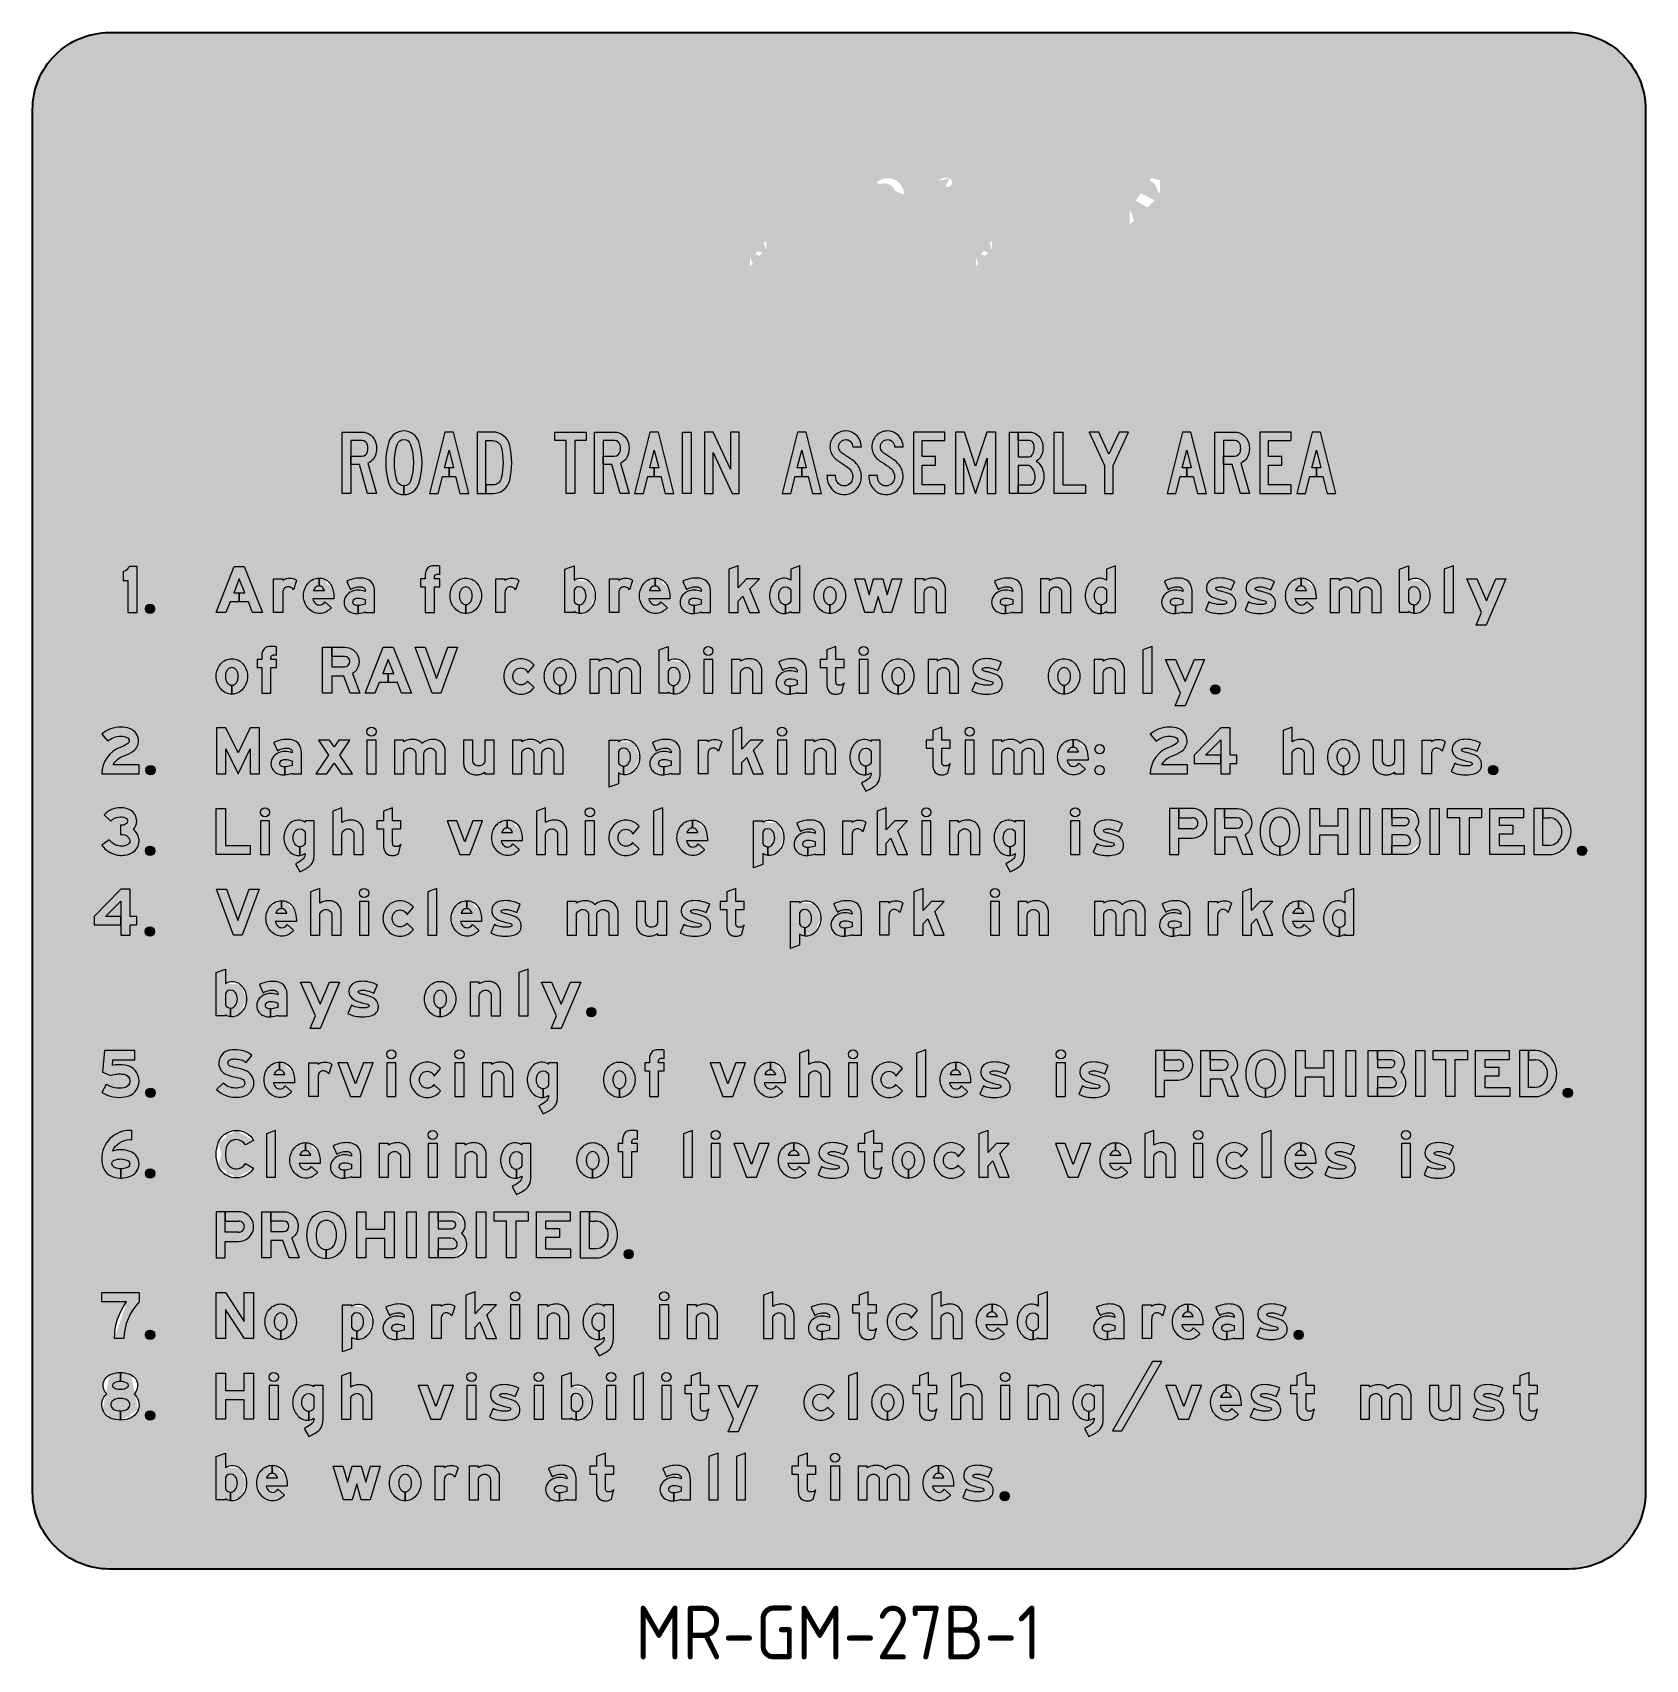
# Model space of a CAD drawing. Header units: millimetres. Extents: x 1969 to 2074, y 2991 to 3097.
import ezdxf

# ---------------------------------------------------------------- set-up
doc = ezdxf.new("R2010")
doc.units = ezdxf.units.MM
doc.layers.add('DIM', color=1, linetype='Continuous')
doc.layers.add('L18', color=4, linetype='Continuous')
doc.layers.add('GSCOLORFILL', color=7, linetype='Continuous', lineweight=0)
doc.layers.add('GSOUTLINE', color=7, linetype='Continuous', lineweight=0)
doc.layers.get('GSOUTLINE').off()
doc.styles.add('T35', font='isocp2.shx', dxfattribs={"height": 3.5})

msp = doc.modelspace()

# ---------------------------------------------------------------- texts
at = {"layer": 'DIM', "color": 3, "insert": (2021.51, 2994.47), "char_height": 3.5, "width": 16.4248, "attachment_point": 2, "style": 'T35'}
msp.add_mtext('MR-GM-27B-1', dxfattribs=at)

# ---------------------------------------------------------------- blocks, each defined once
blk = doc.blocks.new('*U400')
at = {"layer": 'GSCOLORFILL', "true_color": 0xf5f5f5, "transparency": 33554687}
blk.add_hatch(color=7, dxfattribs=at).paths.add_polyline_path([(-950, -1000), (950, -1000, 0.414214), (1050, -900), (1050, 900, 0.414214), (950, 1000), (-950, 1000, 0.414214), (-1050, 900), (-1050, -900, 0.414214)])
at = {"layer": 'GSCOLORFILL', "color": 7, "linetype": 'Continuous', "true_color": 0xf5f5f5, "transparency": 33554687}
blk.add_lwpolyline([(-950, -1000), (950, -1000, 0.414214), (1050, -900), (1050, 900, 0.414214), (950, 1000), (-950, 1000, 0.414214), (-1050, 900), (-1050, -900, 0.414214), (-950, -1000)], format="xyb", close=True, dxfattribs=at).dxf.unprotected_set("ltscale", 0)
blk.add_lwpolyline([(-950, -1000), (950, -1000, 0.414214), (1050, -900), (1050, 900, 0.414214), (950, 1000), (-950, 1000, 0.414214), (-1050, 900), (-1050, -900, 0.414214), (-950, -1000)], format="xyb", close=True, dxfattribs=at).dxf.unprotected_set("ltscale", 0)
blk = doc.blocks.new('*U399')
at = {"layer": 'GSCOLORFILL'}
h = blk.add_hatch(color=0, dxfattribs=at)
h.dxf.hatch_style = 1
edge = h.paths.add_edge_path()
edge.add_line((335.8, 99.6), (335.8, 100.8))
edge.add_line((335.8, 100.8), (356.7, 109))
edge.add_line((356.7, 109), (356.7, 12.7))
edge.add_line((356.7, 12.7), (364.4, 10.4))
edge.add_line((364.4, 10.4), (364.4, 9.3))
edge.add_line((364.4, 9.3), (345, 3.7))
edge.add_line((345, 3.7), (345, 13.9))
edge.add_line((345, 13.9), (344.7, 13.9))
edge.add_arc((323.9, 29.8), 26.2, 214.5805, 322.455, ccw=False)
edge.add_arc((335.2, 37.6), 39.9, 166.3393, 214.5805, ccw=False)
edge.add_arc((327.2, 39.5), 31.6, 67.6716, 166.3393, ccw=False)
edge.add_line((339.2, 68.8), (345, 66.4))
edge.add_line((345, 66.4), (345, 92.5))
edge.add_arc((338.1, 92.5), 6.95, 0, 87.3944)
edge.add_line((338.4, 99.4), (335.8, 99.6))
edge = h.paths.add_edge_path(flags=16)
edge.add_arc((327.7, 50.5), 17.6, 0, 158.3082)
edge.add_arc((353.9, 40), 45.8, 158.3082, 203.7643)
edge.add_arc((329.7, 29.4), 19.4, 203.7643, 323.7567)
edge.add_line((345.4, 17.9), (345.4, 50.5))
h = blk.add_hatch(color=0, dxfattribs=at)
h.dxf.hatch_style = 1
edge = h.paths.add_edge_path()
edge.add_line((-419.1, 4), (-331.3, 27.1))
edge.add_line((-331.3, 27.1), (-323.3, 39.9))
edge.add_line((-323.3, 39.9), (-337.7, 42))
edge.add_arc((-337.5, 43.5), 1.53, 128.5914, 261.889, ccw=False)
edge.add_line((-338.4, 44.7), (-309.3, 67.9))
edge.add_arc((-385.3, 163.1), 121.8, 308.5914, 325.0479)
edge.add_arc((-317.3, -5.3), 103.7, 72.0833, 175.2552)
edge.add_arc((-418, -0.3), 4.45, 104.7661, 127.1787, ccw=False)
h = blk.add_hatch(color=0, dxfattribs=at)
h.dxf.hatch_style = 1
edge = h.paths.add_edge_path()
edge.add_line((-314.5, 43.1), (-285.4, 40.4))
edge.add_arc((-285.6, 37.6), 2.79, -72.627, 84.621, ccw=False)
edge.add_line((-284.8, 35), (-326.2, 22))
edge.add_line((-326.2, 22), (-335.5, 2.9))
edge.add_line((-335.5, 2.9), (-221.3, 3.1))
edge.add_arc((-221.3, -12.4), 15.6, 61.658, 90.0888, ccw=False)
edge.add_arc((-317.3, -5.3), 103.7, 3.6446, 70.9089)
edge.add_line((-283.4, 92.6), (-314.5, 43.1))
h = blk.add_hatch(color=0, dxfattribs=at)
h.dxf.hatch_style = 1
edge = h.paths.add_edge_path()
edge.add_arc((-5.2, 84.5), 7.87, 0, 360)
edge = h.paths.add_edge_path()
edge.add_line((7.3, 6.7), (10.7, 6.7))
edge.add_line((10.7, 6.7), (10.7, 3.7))
edge.add_line((10.7, 3.7), (-18.1, 3.7))
edge.add_line((-18.1, 3.7), (-18.1, 6.7))
edge.add_line((-18.1, 6.7), (-14.6, 6.7))
edge.add_arc((-14.6, 11.7), 5, 270, 360)
edge.add_line((-9.6, 11.7), (-9.6, 54))
edge.add_arc((-16, 54), 6.32, 0, 80.3981)
edge.add_line((-14.9, 60.3), (-17.5, 60.7))
edge.add_line((-17.5, 60.7), (-17.5, 62.2))
edge.add_line((-17.5, 62.2), (2.3, 70.1))
edge.add_line((2.3, 70.1), (2.3, 11.7))
edge.add_arc((7.3, 11.7), 5, 180, 270)
h = blk.add_hatch(color=0, dxfattribs=at)
h.dxf.hatch_style = 1
edge = h.paths.add_edge_path()
edge.add_arc((-125.4, 47.9), 21.4, 0.2404, 133.805)
edge.add_line((-140.2, 63.3), (-147.6, 56.2))
edge.add_arc((-167.3, 47.9), 21.4, 23.0202, 133.805)
edge.add_line((-182.1, 63.3), (-188, 57.7))
edge.add_line((-188, 57.7), (-188, 69.3))
edge.add_line((-188, 69.3), (-206.9, 62.4))
edge.add_line((-206.9, 62.4), (-206.9, 60.7))
edge.add_line((-206.9, 60.7), (-204.9, 60))
edge.add_arc((-207.2, 52.9), 7.46, -0.2517, 71.4523, ccw=False)
edge.add_line((-199.8, 52.9), (-199.8, 10.7))
edge.add_arc((-203.8, 10.7), 4, -90, 0, ccw=False)
edge.add_line((-203.8, 6.7), (-207.6, 6.7))
edge.add_line((-207.6, 6.7), (-207.6, 3.7))
edge.add_line((-207.6, 3.7), (-179.8, 3.7))
edge.add_line((-179.8, 3.7), (-179.8, 6.7))
edge.add_line((-179.8, 6.7), (-182.1, 6.7))
edge.add_arc((-182.1, 12.2), 5.5, 180, 270, ccw=False)
edge.add_line((-187.6, 12.2), (-187.6, 48.5))
edge.add_arc((-174.9, 48.5), 12.7, 141.0873, 180, ccw=False)
edge.add_arc((-171.7, 45.9), 16.8, 85.3244, 141.0873, ccw=False)
edge.add_arc((-171.5, 48.9), 13.8, 0, 85.3244, ccw=False)
edge.add_line((-157.6, 48.9), (-157.6, 10.7))
edge.add_arc((-161.6, 10.7), 4, 270, 360, ccw=False)
edge.add_line((-161.6, 6.7), (-165.9, 6.7))
edge.add_line((-165.9, 6.7), (-165.9, 3.7))
edge.add_line((-165.9, 3.7), (-137.7, 3.7))
edge.add_line((-137.7, 3.7), (-137.7, 6.7))
edge.add_line((-137.7, 6.7), (-140.4, 6.7))
edge.add_arc((-140.4, 12.2), 5.5, 180, 270, ccw=False)
edge.add_line((-145.9, 12.2), (-145.9, 48.5))
edge.add_arc((-133.2, 48.5), 12.7, 141.0873, 180, ccw=False)
edge.add_arc((-130, 45.9), 16.8, 85.3244, 141.0873, ccw=False)
edge.add_arc((-129.8, 48.9), 13.8, 0, 85.3244, ccw=False)
edge.add_line((-115.9, 48.9), (-115.9, 10.7))
edge.add_arc((-119.9, 10.7), 4, -90, 0, ccw=False)
edge.add_line((-119.9, 6.7), (-124.1, 6.7))
edge.add_line((-124.1, 6.7), (-124.1, 3.7))
edge.add_line((-124.1, 3.7), (-95.2, 3.7))
edge.add_line((-95.2, 3.7), (-95.2, 6.7))
edge.add_line((-95.2, 6.7), (-98.5, 6.7))
edge.add_arc((-98.5, 12.2), 5.5, 180, 270, ccw=False)
edge.add_line((-104, 12.2), (-104, 47.9))
h = blk.add_hatch(color=0, dxfattribs=at)
h.dxf.hatch_style = 1
edge = h.paths.add_edge_path()
edge.add_arc((-35.5, 12.6), 2.75, 206.2373, 315.0675)
edge.add_arc((-39.1, 16.2), 7.84, 315.0675, 350.3861)
edge.add_line((-31.4, 14.9), (-28.9, 14.9))
edge.add_line((-28.9, 14.9), (-29.3, 12.3))
edge.add_arc((-39.6, 14.1), 10.4, 181.2201, 350.0909, ccw=False)
edge.add_line((-50, 13.9), (-56.6, 8.9))
edge.add_arc((-73.1, 30.9), 27.5, 281.3592, 306.899, ccw=False)
edge.add_arc((-70.4, 17.3), 13.7, 138.6036, 281.3592, ccw=False)
edge.add_arc((-55.2, 4), 33.8, 112.6892, 138.6036, ccw=False)
edge.add_line((-68.3, 35.2), (-50.1, 42.8))
edge.add_line((-50.1, 42.8), (-50.1, 59.8))
edge.add_arc((-56.5, 59.8), 6.45, 360, 437.2972)
edge.add_arc((-59.2, 48.2), 18.4, 77.2972, 129.5574)
edge.add_arc((-68.3, 59.3), 4.02, 129.5574, 191.3388)
edge.add_arc((-84.8, 55.9), 12.8, -34.2878, 11.3388, ccw=False)
edge.add_arc((-78.8, 51.8), 5.47, 144.2657, 325.7122, ccw=False)
edge.add_arc((-52.4, 32.8), 38, 86.5751, 144.2657, ccw=False)
edge.add_arc((-50.8, 58.8), 12, 0, 86.5751, ccw=False)
edge.add_line((-38.8, 58.8), (-38.8, 15))
edge.add_arc((-30.6, 15), 8.21, 180.3824, 206.2373)
edge = h.paths.add_edge_path(flags=16)
edge.add_line((-50.1, 39.5), (-67.7, 31.6))
edge.add_arc((-63.3, 22), 10.6, 114.1089, 270.1757)
edge.add_arc((-63.3, 27.9), 16.5, 270.1757, 306.7722)
edge.add_line((-53.5, 14.6), (-50.1, 17.2))
edge.add_line((-50.1, 17.2), (-50.1, 39.5))
h = blk.add_hatch(color=0, dxfattribs=at)
h.dxf.hatch_style = 1
edge = h.paths.add_edge_path()
edge.add_line((22.8, 3.7), (22.8, 6.7))
edge.add_line((22.8, 6.7), (27.1, 6.7))
edge.add_arc((27.1, 10.7), 4, 270, 360)
edge.add_line((31.1, 10.7), (31.1, 53.1))
edge.add_arc((23.7, 53.1), 7.4, 0, 71.4523)
edge.add_line((26.1, 60.1), (24.2, 60.7))
edge.add_line((24.2, 60.7), (24.2, 62.4))
edge.add_line((24.2, 62.4), (43.3, 69.4))
edge.add_line((43.3, 69.4), (43.3, 58.2))
edge.add_line((43.3, 58.2), (48.6, 63.3))
edge.add_arc((63.4, 47.9), 21.4, 0, 133.805, ccw=False)
edge.add_line((84.8, 47.9), (84.8, 12.2))
edge.add_arc((90.3, 12.2), 5.5, 180, 270)
edge.add_line((90.3, 6.7), (94, 6.7))
edge.add_line((94, 6.7), (94, 3.7))
edge.add_line((94, 3.7), (64.6, 3.7))
edge.add_line((64.6, 3.7), (64.6, 6.7))
edge.add_line((64.6, 6.7), (69.1, 6.7))
edge.add_arc((69.1, 10.7), 4, 270, 360)
edge.add_line((73.1, 10.7), (73.1, 48.9))
edge.add_arc((59.3, 48.9), 13.8, 0, 85.3244)
edge.add_arc((59, 45.9), 16.8, 85.3244, 138.4985)
edge.add_arc((56, 48.6), 12.7, 138.4985, 180)
edge.add_line((43.3, 48.6), (43.3, 12.2))
edge.add_arc((48.8, 12.2), 5.5, 180, 270)
edge.add_line((48.8, 6.7), (51.4, 6.7))
edge.add_line((51.4, 6.7), (51.4, 3.7))
edge.add_line((51.4, 3.7), (22.8, 3.7))
h = blk.add_hatch(color=0, dxfattribs=at)
h.dxf.hatch_style = 1
edge = h.paths.add_edge_path()
edge.add_line((124.3, 69.8), (124.3, 59.1))
edge.add_line((124.3, 59.1), (130.3, 66.1))
edge.add_arc((139.1, 58.7), 11.5, 65.8041, 139.7143, ccw=False)
edge.add_arc((141.4, 63.9), 5.76, -119.1379, 65.8041, ccw=False)
edge.add_arc((133.8, 50.3), 9.9, 60.8621, 146.9433)
edge.add_arc((129.9, 52.8), 5.27, 146.9433, 180)
edge.add_line((124.7, 52.8), (124.7, 12.2))
edge.add_arc((130.2, 12.2), 5.5, 180, 270)
edge.add_line((130.2, 6.7), (134.1, 6.7))
edge.add_line((134.1, 6.7), (134.1, 3.7))
edge.add_line((134.1, 3.7), (104.6, 3.7))
edge.add_line((104.6, 3.7), (104.6, 6.7))
edge.add_line((104.6, 6.7), (108.8, 6.7))
edge.add_arc((108.8, 10.7), 4, 270, 360)
edge.add_line((112.8, 10.7), (112.8, 54))
edge.add_arc((107.6, 54), 5.26, 0, 62.4475)
edge.add_line((110, 58.7), (106.1, 60.7))
edge.add_line((106.1, 60.7), (106.1, 62.2))
edge.add_line((106.1, 62.2), (124.3, 69.8))
h = blk.add_hatch(color=0, dxfattribs=at)
h.dxf.hatch_style = 1
edge = h.paths.add_edge_path(flags=16)
edge.add_arc((151.9, 37.3), 52.3, 335.4674, 384.5326)
edge.add_arc((185.5, 52.7), 15.4, 24.5326, 155.4674)
edge.add_arc((219.2, 37.3), 52.3, 155.4674, 204.5326)
edge.add_arc((185.5, 22), 15.4, 204.5326, 335.4674)
edge = h.paths.add_edge_path()
edge.add_arc((185.5, 37.3), 33.6, 0, 360)
h = blk.add_hatch(color=0, dxfattribs=at)
h.dxf.hatch_style = 1
edge = h.paths.add_edge_path(flags=16)
edge.add_line((262.7, 39.5), (245.2, 31.6))
edge.add_arc((249.5, 22), 10.6, 114.1089, 270.1757)
edge.add_arc((249.5, 27.9), 16.5, 270.1757, 306.7722)
edge.add_line((259.3, 14.6), (262.7, 17.2))
edge.add_line((262.7, 17.2), (262.7, 39.5))
edge = h.paths.add_edge_path()
edge.add_arc((273.2, 14.1), 10.4, 181.2201, 350.0909)
edge.add_line((283.5, 12.3), (283.9, 14.9))
edge.add_line((283.9, 14.9), (281.4, 14.9))
edge.add_arc((273.7, 16.2), 7.84, 315.0675, 350.3861, ccw=False)
edge.add_arc((277.3, 12.6), 2.75, 206.2373, 315.0675, ccw=False)
edge.add_arc((282.2, 15), 8.21, 180.3824, 206.2373, ccw=False)
edge.add_line((274, 15), (274, 58.8))
edge.add_arc((262, 58.8), 12, 360, 446.5751)
edge.add_arc((260.4, 32.8), 38, 86.5751, 144.2657)
edge.add_arc((234, 51.8), 5.47, 144.2657, 325.7122)
edge.add_arc((228, 55.9), 12.8, 325.7122, 371.3388)
edge.add_arc((244.5, 59.3), 4.02, 129.5574, 191.3388, ccw=False)
edge.add_arc((253.6, 48.2), 18.4, 77.2972, 129.5574, ccw=False)
edge.add_arc((256.3, 59.8), 6.45, 0, 77.2972, ccw=False)
edge.add_line((262.7, 59.8), (262.7, 42.8))
edge.add_line((262.7, 42.8), (244.5, 35.2))
edge.add_arc((257.6, 4), 33.8, 112.6892, 138.6036)
edge.add_arc((242.4, 17.3), 13.7, 138.6036, 281.3592)
edge.add_arc((239.7, 30.9), 27.5, 281.3592, 306.899)
edge.add_line((256.2, 8.9), (262.8, 13.9))
h = blk.add_hatch(color=0, dxfattribs=at)
h.dxf.hatch_style = 1
edge = h.paths.add_edge_path()
edge.add_arc((397.1, 19.2), 12.7, 274.735, 419.9668)
edge.add_line((403.5, 30.2), (386.3, 40.1))
edge.add_arc((394.3, 53.9), 16, 116.4194, 239.9668, ccw=False)
edge.add_arc((398.9, 44.6), 26.3, 73.0595, 116.4194, ccw=False)
edge.add_line((406.6, 69.8), (417.9, 66.4))
edge.add_line((417.9, 66.4), (417.9, 50.6))
edge.add_line((417.9, 50.6), (415.6, 50.6))
edge.add_line((415.6, 50.6), (413.6, 56.4))
edge.add_arc((397.6, 51.2), 16.9, 18.1801, 90.9925)
edge.add_arc((397.4, 58.5), 9.62, 90.9925, 242.0944)
edge.add_line((392.9, 50), (411, 40.4))
edge.add_arc((402.3, 23.8), 18.7, -64.5117, 62.0944, ccw=False)
edge.add_arc((396, 37), 33.3, 237.6662, 295.4883, ccw=False)
edge.add_line((378.2, 8.8), (378.2, 25.9))
edge.add_line((378.2, 25.9), (380, 25.9))
edge.add_line((380, 25.9), (383.2, 16.4))
edge.add_arc((397, 21), 14.6, 198.4297, 274.735)
h = blk.add_hatch(color=0, dxfattribs=at)
h.dxf.hatch_style = 1
h.paths.add_polyline_path([(-322.2, 29.5), (-293.3, 37.1), (-316.8, 39.2)])
h = blk.add_hatch(color=0, dxfattribs=at)
h.dxf.hatch_style = 1
h.paths.add_polyline_path([(-385.7, 2.8), (-345.3, 2.9), (-336.3, 18.9)])
h = blk.add_hatch(color=0, dxfattribs=at)
h.dxf.hatch_style = 1
edge = h.paths.add_edge_path()
edge.add_arc((-317.3, -5.3), 103.7, 179.9786, 235.9957)
edge.add_arc((-297, -85.2), 78.6, 162.5388, 184.4055, ccw=False)
edge.add_arc((2.2, -179.3), 392.2, 153.9549, 162.5388, ccw=False)
edge.add_line((-350.2, -7.1), (-419.3, -5.6))
edge.add_arc((-419.2, -0.9), 4.72, 248.1233, 268.7415, ccw=False)
h = blk.add_hatch(color=0, dxfattribs=at)
h.dxf.hatch_style = 1
edge = h.paths.add_edge_path()
edge.add_arc((-317.3, -5.3), 103.7, 242.71, 357.9543)
edge.add_arc((-226.3, 7.7), 20.9, 283.2006, 306.8159, ccw=False)
edge.add_line((-221.5, -12.6), (-281.9, -26.8))
edge.add_arc((-258.5, -126.8), 102.7, 103.2006, 145.136)
edge.add_line((-342.8, -68.1), (-353.1, -82.9))
edge.add_arc((-460, -8.4), 130.3, 316.8764, 325.136, ccw=False)
h = blk.add_hatch(color=0, dxfattribs=at)
h.dxf.hatch_style = 1
edge = h.paths.add_edge_path()
edge.add_arc((-228, -221.9), 215.7, 98.1202, 118.2809)
edge.add_arc((-302, -84.3), 59.4, 118.2809, 162.323)
edge.add_line((-358.7, -66.3), (-339.9, -7.4))
edge.add_line((-339.9, -7.4), (-258.5, -8.4))
h = blk.add_hatch(color=0, dxfattribs=at)
h.dxf.hatch_style = 1
edge = h.paths.add_edge_path()
edge.add_arc((-162.5, -16.1), 3.45, 100.8958, 132.7236)
edge.add_arc((-161, -17.6), 5.6, 132.7236, 162.5626)
edge.add_line((-166.3, -16), (-175.6, -45.5))
edge.add_line((-175.6, -45.5), (-176.5, -45.5))
edge.add_line((-176.5, -45.5), (-184.4, -22.4))
edge.add_line((-184.4, -22.4), (-184.5, -22.4))
edge.add_line((-184.5, -22.4), (-192.5, -45.5))
edge.add_line((-192.5, -45.5), (-193.3, -45.5))
edge.add_line((-193.3, -45.5), (-205, -14.5))
edge.add_arc((-207.6, -15.5), 2.83, 20.6626, 90)
edge.add_line((-207.6, -12.7), (-207.6, -11.6))
edge.add_line((-207.6, -11.6), (-196, -11.6))
edge.add_line((-196, -11.6), (-196, -12.7))
edge.add_line((-196, -12.7), (-197.2, -12.7))
edge.add_arc((-197.2, -15.6), 2.94, 90, 135.0514)
edge.add_arc((-198.6, -14.2), 0.908, 135.0514, 199.7198)
edge.add_line((-199.5, -14.5), (-191.1, -37.9))
edge.add_line((-191.1, -37.9), (-191, -37.9))
edge.add_line((-191, -37.9), (-185, -20.9))
edge.add_line((-185, -20.9), (-187.2, -15))
edge.add_arc((-190.5, -16.3), 3.6, 20.042, 90)
edge.add_line((-190.5, -12.7), (-191.5, -12.7))
edge.add_line((-191.5, -12.7), (-191.5, -11.6))
edge.add_line((-191.5, -11.6), (-177.9, -11.6))
edge.add_line((-177.9, -11.6), (-177.9, -12.7))
edge.add_line((-177.9, -12.7), (-179.8, -12.7))
edge.add_arc((-179.8, -14.9), 2.2, 90, 198.9203)
edge.add_line((-181.8, -15.6), (-174.3, -37.5))
edge.add_line((-174.3, -37.5), (-174.2, -37.5))
edge.add_line((-174.2, -37.5), (-168.7, -19.1))
edge.add_arc((-186.7, -13.7), 18.8, 343.4048, 354.832)
edge.add_arc((-170.5, -15.2), 2.5, 354.832, 450)
edge.add_line((-170.5, -12.7), (-171.8, -12.7))
edge.add_line((-171.8, -12.7), (-171.8, -11.6))
edge.add_line((-171.8, -11.6), (-163.1, -11.6))
edge.add_line((-163.1, -11.6), (-163.1, -12.7))
h = blk.add_hatch(color=0, dxfattribs=at)
h.dxf.hatch_style = 1
edge = h.paths.add_edge_path()
edge.add_line((-154.7, -12.7), (-153.2, -12.7))
edge.add_arc((-153.2, -15), 2.3, 0, 90, ccw=False)
edge.add_line((-150.9, -15), (-150.9, -41.7))
edge.add_arc((-153, -41.7), 2.1, -90, 0, ccw=False)
edge.add_line((-153, -43.8), (-154.6, -43.8))
edge.add_line((-154.6, -43.8), (-154.6, -44.9))
edge.add_line((-154.6, -44.9), (-128.4, -44.9))
edge.add_line((-128.4, -44.9), (-126.4, -36.2))
edge.add_line((-126.4, -36.2), (-127.5, -36))
edge.add_arc((-146.8, -25.5), 22, 309.0025, 331.4368, ccw=False)
edge.add_arc((-136.4, -38.3), 5.5, 270, 309.0025, ccw=False)
edge.add_line((-136.4, -43.8), (-144, -43.8))
edge.add_arc((-144, -41.8), 2, 180, 270, ccw=False)
edge.add_line((-146, -41.8), (-146, -28.9))
edge.add_line((-146, -28.9), (-140.7, -28.9))
edge.add_arc((-140.7, -33.9), 5.05, 8.7949, 90, ccw=False)
edge.add_line((-135.7, -33.2), (-135.4, -35.3))
edge.add_line((-135.4, -35.3), (-134.7, -35.3))
edge.add_line((-134.7, -35.3), (-134.7, -21.4))
edge.add_line((-134.7, -21.4), (-135.4, -21.4))
edge.add_line((-135.4, -21.4), (-135.9, -23.5))
edge.add_arc((-140.9, -22.2), 5.13, 270, 345.6149, ccw=False)
edge.add_line((-140.9, -27.3), (-146, -27.3))
edge.add_line((-146, -27.3), (-146, -12.7))
edge.add_line((-146, -12.7), (-138.2, -12.7))
edge.add_arc((-138.2, -20.9), 8.2, 36.8133, 90, ccw=False)
edge.add_line((-131.6, -16), (-128.9, -19.6))
edge.add_line((-128.9, -19.6), (-127.8, -19.5))
edge.add_line((-127.8, -19.5), (-130.2, -11.6))
edge.add_line((-130.2, -11.6), (-154.7, -11.6))
edge.add_line((-154.7, -11.6), (-154.7, -12.7))
h = blk.add_hatch(color=0, dxfattribs=at)
h.dxf.hatch_style = 1
edge = h.paths.add_edge_path()
edge.add_arc((-105.3, -19.6), 5.66, 191.1179, 251.0805)
edge.add_line((-107.1, -25), (-99.9, -27.4))
edge.add_arc((-102.9, -36.2), 9.27, -77.7144, 71.0805, ccw=False)
edge.add_arc((-104.5, -29), 16.7, 237.6857, 282.2856, ccw=False)
edge.add_line((-113.4, -43.1), (-115.3, -44.9))
edge.add_line((-115.3, -44.9), (-115.8, -44.9))
edge.add_line((-115.8, -44.9), (-115.8, -34.9))
edge.add_line((-115.8, -34.9), (-114.9, -34.9))
edge.add_line((-114.9, -34.9), (-114.1, -38))
edge.add_arc((-105.5, -35.9), 8.81, 193.5462, 300.9163)
edge.add_arc((-104.2, -38.1), 6.25, 300.9163, 429.1278)
edge.add_line((-102, -32.3), (-109.1, -29.6))
edge.add_arc((-105.8, -21), 9.17, 126.7598, 249.1278, ccw=False)
edge.add_arc((-104.3, -23.1), 11.8, 50.617, 126.7598, ccw=False)
edge.add_line((-96.8, -14), (-95.4, -12.8))
edge.add_line((-95.4, -12.8), (-94.7, -12.8))
edge.add_line((-94.7, -12.8), (-94.7, -22.6))
edge.add_line((-94.7, -22.6), (-95.6, -22.6))
edge.add_line((-95.6, -22.6), (-97.1, -17.4))
edge.add_arc((-103.9, -19.4), 7.09, 16.0583, 191.1179)
h = blk.add_hatch(color=0, dxfattribs=at)
h.dxf.hatch_style = 1
edge = h.paths.add_edge_path()
edge.add_line((-65.2, -12.7), (-65.2, -41.5))
edge.add_arc((-62.9, -41.5), 2.3, 180, 270)
edge.add_line((-62.9, -43.8), (-60.8, -43.8))
edge.add_line((-60.8, -43.8), (-60.8, -44.9))
edge.add_line((-60.8, -44.9), (-74.5, -44.9))
edge.add_line((-74.5, -44.9), (-74.5, -43.8))
edge.add_line((-74.5, -43.8), (-72.4, -43.8))
edge.add_arc((-72.4, -41.5), 2.3, 270, 360)
edge.add_line((-70.1, -41.5), (-70.1, -12.7))
edge.add_line((-70.1, -12.7), (-78.1, -12.7))
edge.add_arc((-78.1, -16.3), 3.6, 90, 144.9848)
edge.add_line((-81.1, -14.2), (-85.3, -20.2))
edge.add_line((-85.3, -20.2), (-85.9, -19.9))
edge.add_line((-85.9, -19.9), (-83.9, -10.9))
edge.add_arc((-80, -0.1), 11.5, 249.9743, 270)
edge.add_line((-80, -11.6), (-55, -11.6))
edge.add_arc((-55, -2.6), 9, 270, 292.6423)
edge.add_line((-51.6, -10.9), (-49.7, -19.9))
edge.add_line((-49.7, -19.9), (-50.4, -20.2))
edge.add_line((-50.4, -20.2), (-54, -14.6))
edge.add_arc((-57.5, -16.9), 4.2, 32.2949, 90)
edge.add_line((-57.5, -12.7), (-65.2, -12.7))
h = blk.add_hatch(color=0, dxfattribs=at)
h.dxf.hatch_style = 1
edge = h.paths.add_edge_path()
edge.add_line((-41.3, -12.7), (-39.8, -12.7))
edge.add_arc((-39.8, -15), 2.3, 0, 90, ccw=False)
edge.add_line((-37.5, -15), (-37.5, -41.7))
edge.add_arc((-39.6, -41.7), 2.1, -90, 0, ccw=False)
edge.add_line((-39.6, -43.8), (-41.2, -43.8))
edge.add_line((-41.2, -43.8), (-41.2, -44.9))
edge.add_line((-41.2, -44.9), (-15.1, -44.9))
edge.add_line((-15.1, -44.9), (-13.1, -36.2))
edge.add_line((-13.1, -36.2), (-14.1, -36))
edge.add_arc((-33.4, -25.5), 22, 309.0025, 331.4368, ccw=False)
edge.add_arc((-23, -38.3), 5.5, 270, 309.0025, ccw=False)
edge.add_line((-23, -43.8), (-30.6, -43.8))
edge.add_arc((-30.6, -41.8), 2, 180, 270, ccw=False)
edge.add_line((-32.6, -41.8), (-32.6, -28.9))
edge.add_line((-32.6, -28.9), (-27.3, -28.9))
edge.add_arc((-27.3, -33.9), 5.05, 8.7949, 90, ccw=False)
edge.add_line((-22.3, -33.2), (-22, -35.3))
edge.add_line((-22, -35.3), (-21.3, -35.3))
edge.add_line((-21.3, -35.3), (-21.3, -21.4))
edge.add_line((-21.3, -21.4), (-22, -21.4))
edge.add_line((-22, -21.4), (-22.5, -23.5))
edge.add_arc((-27.5, -22.2), 5.13, 270, 345.6149, ccw=False)
edge.add_line((-27.5, -27.3), (-32.6, -27.3))
edge.add_line((-32.6, -27.3), (-32.6, -12.7))
edge.add_line((-32.6, -12.7), (-24.8, -12.7))
edge.add_arc((-24.8, -20.9), 8.2, 36.8133, 90, ccw=False)
edge.add_line((-18.2, -16), (-15.5, -19.6))
edge.add_line((-15.5, -19.6), (-14.4, -19.5))
edge.add_line((-14.4, -19.5), (-16.8, -11.6))
edge.add_line((-16.8, -11.6), (-41.3, -11.6))
edge.add_line((-41.3, -11.6), (-41.3, -12.7))
h = blk.add_hatch(color=0, dxfattribs=at)
h.dxf.hatch_style = 1
edge = h.paths.add_edge_path()
edge.add_line((29.3, -44.9), (21.4, -44.9))
edge.add_line((21.4, -44.9), (14.1, -33.6))
edge.add_arc((7.6, -37.7), 7.7, 32.543, 90)
edge.add_line((7.6, -30), (6.9, -30))
edge.add_line((6.9, -30), (6.9, -41.6))
edge.add_arc((9.1, -41.6), 2.2, 180, 270)
edge.add_line((9.1, -43.8), (10.9, -43.8))
edge.add_line((10.9, -43.8), (10.9, -44.9))
edge.add_line((10.9, -44.9), (-1.6, -44.9))
edge.add_line((-1.6, -44.9), (-1.6, -43.8))
edge.add_line((-1.6, -43.8), (0, -43.8))
edge.add_arc((0, -41.8), 2, 270, 360)
edge.add_line((2, -41.8), (2, -14.9))
edge.add_arc((-0.2, -14.9), 2.2, 0, 90)
edge.add_line((-0.2, -12.7), (-1.4, -12.7))
edge.add_line((-1.4, -12.7), (-1.4, -11.6))
edge.add_line((-1.4, -11.6), (12.3, -11.6))
edge.add_arc((12.3, -29.6), 18, 68.9784, 90, ccw=False)
edge.add_arc((15.8, -20.6), 8.32, -66.5007, 68.9784, ccw=False)
edge.add_line((19.1, -28.2), (16.5, -29.4))
edge.add_arc((-30.1, -70.6), 62.2, 28.3538, 41.4928, ccw=False)
edge.add_arc((29.3, -38.5), 5.29, 208.3538, 270)
edge.add_line((29.3, -43.8), (29.3, -44.9))
edge = h.paths.add_edge_path(flags=16)
edge.add_line((6.9, -28.7), (10.9, -28.7))
edge.add_arc((10.9, -20.7), 8, 270, 450)
edge.add_line((10.9, -12.7), (8.9, -12.7))
edge.add_arc((8.9, -14.7), 2, 90, 180)
edge.add_line((6.9, -14.7), (6.9, -28.7))
h = blk.add_hatch(color=0, dxfattribs=at)
h.dxf.hatch_style = 1
edge = h.paths.add_edge_path()
edge.add_line((36.3, -44.9), (36.3, -43.8))
edge.add_line((36.3, -43.8), (38.1, -43.8))
edge.add_arc((38.1, -41.4), 2.4, 270, 360)
edge.add_line((40.5, -41.4), (40.5, -15.5))
edge.add_line((40.5, -15.5), (38.7, -13.6))
edge.add_arc((36.3, -16), 3.33, 45.3045, 90)
edge.add_line((36.3, -12.7), (36.3, -11.6))
edge.add_line((36.3, -11.6), (43.5, -11.6))
edge.add_line((43.5, -11.6), (67.4, -37.8))
edge.add_line((67.4, -37.8), (67.4, -15.1))
edge.add_arc((65, -15.1), 2.4, 0, 90)
edge.add_line((65, -12.7), (63.1, -12.7))
edge.add_line((63.1, -12.7), (63.1, -11.6))
edge.add_line((63.1, -11.6), (73, -11.6))
edge.add_line((73, -11.6), (73, -12.7))
edge.add_arc((73, -18.5), 5.8, 90, 124.8347)
edge.add_arc((71, -15.6), 2.31, 124.8347, 180)
edge.add_line((68.7, -15.6), (68.7, -44.9))
edge.add_line((68.7, -44.9), (67.6, -44.9))
edge.add_line((67.6, -44.9), (41.8, -16.9))
edge.add_line((41.8, -16.9), (41.8, -41))
edge.add_arc((44.6, -41), 2.8, 180, 270)
edge.add_line((44.6, -43.8), (46.2, -43.8))
edge.add_line((46.2, -43.8), (46.2, -44.9))
edge.add_line((46.2, -44.9), (36.3, -44.9))
h = blk.add_hatch(color=0, dxfattribs=at)
h.dxf.hatch_style = 1
edge = h.paths.add_edge_path()
edge.add_arc((128.5, -40.2), 3.58, 201.5193, 270)
edge.add_line((128.5, -43.8), (128.5, -44.9))
edge.add_line((128.5, -44.9), (115.9, -44.9))
edge.add_line((115.9, -44.9), (115.9, -43.8))
edge.add_line((115.9, -43.8), (118.2, -43.8))
edge.add_arc((118.2, -42), 1.8, 270, 379.3099)
edge.add_line((119.9, -41.4), (116.6, -32.2))
edge.add_line((116.6, -32.2), (105.2, -32.2))
edge.add_line((105.2, -32.2), (101.9, -41.1))
edge.add_arc((103.7, -41.7), 1.9, 160.035, 257.2794)
edge.add_arc((105.8, -32.7), 11.1, 257.2794, 270)
edge.add_line((105.8, -43.8), (105.8, -44.9))
edge.add_line((105.8, -44.9), (97.1, -44.9))
edge.add_line((97.1, -44.9), (97.1, -43.8))
edge.add_arc((97.1, -40.7), 3.11, 270, 338.9278)
edge.add_line((100, -41.8), (109.9, -16))
edge.add_line((109.9, -16), (109.1, -14.5))
edge.add_arc((104, -5.8), 10.1, 300.4493, 319.6508)
edge.add_line((111.6, -12.3), (113, -10.8))
edge.add_line((113, -10.8), (125.1, -41.6))
h.paths.add_polyline_path([(110.7, -17.4), (105.7, -30.9), (116.1, -30.9)], flags=16)
h = blk.add_hatch(color=0, dxfattribs=at)
h.dxf.hatch_style = 1
edge = h.paths.add_edge_path()
edge.add_arc((152.2, -36.7), 7.7, 180, 260.5185, ccw=False)
edge.add_line((144.5, -36.7), (144.5, -15.2))
edge.add_arc((147, -15.2), 2.5, 90, 180, ccw=False)
edge.add_line((147, -12.7), (148.7, -12.7))
edge.add_line((148.7, -12.7), (148.7, -11.6))
edge.add_line((148.7, -11.6), (136.1, -11.6))
edge.add_line((136.1, -11.6), (136.1, -12.7))
edge.add_line((136.1, -12.7), (137.3, -12.7))
edge.add_arc((137.3, -14.9), 2.2, 0, 90, ccw=False)
edge.add_line((139.5, -14.9), (139.5, -35.4))
edge.add_arc((149.3, -35.4), 9.8, 180, 254.9271)
edge.add_arc((153.1, -21.5), 24.2, 254.9271, 278.6012)
edge.add_arc((155.3, -35.9), 9.6, 278.6012, 360)
edge.add_line((164.9, -35.9), (164.9, -15.7))
edge.add_arc((167.9, -15.7), 3, 90, 180, ccw=False)
edge.add_line((167.9, -12.7), (168.9, -12.7))
edge.add_line((168.9, -12.7), (168.9, -11.6))
edge.add_line((168.9, -11.6), (158.5, -11.6))
edge.add_line((158.5, -11.6), (158.5, -12.7))
edge.add_line((158.5, -12.7), (160.9, -12.7))
edge.add_arc((160.9, -15.2), 2.5, 0, 90, ccw=False)
edge.add_line((163.4, -15.2), (163.4, -35.5))
edge.add_arc((154.4, -35.5), 9, 276.4623, 360, ccw=False)
edge.add_arc((153.6, -28.4), 16.2, 260.5185, 276.4623, ccw=False)
h = blk.add_hatch(color=0, dxfattribs=at)
h.dxf.hatch_style = 1
edge = h.paths.add_edge_path()
edge.add_arc((189.7, -23.1), 11.8, 50.617, 126.7598, ccw=False)
edge.add_line((197.1, -14), (198.5, -12.8))
edge.add_line((198.5, -12.8), (199.2, -12.8))
edge.add_line((199.2, -12.8), (199.2, -22.6))
edge.add_line((199.2, -22.6), (198.4, -22.6))
edge.add_line((198.4, -22.6), (196.9, -17.4))
edge.add_arc((190, -19.4), 7.09, 16.0583, 191.1179)
edge.add_arc((188.6, -19.6), 5.66, 191.1179, 251.0805)
edge.add_line((186.8, -25), (194, -27.4))
edge.add_arc((191, -36.2), 9.27, -77.7144, 71.0805, ccw=False)
edge.add_arc((189.4, -29), 16.7, 237.6857, 282.2856, ccw=False)
edge.add_line((180.5, -43.1), (178.6, -44.9))
edge.add_line((178.6, -44.9), (178.1, -44.9))
edge.add_line((178.1, -44.9), (178.1, -34.8))
edge.add_line((178.1, -34.8), (179, -34.8))
edge.add_line((179, -34.8), (179.8, -38))
edge.add_arc((188.4, -35.9), 8.81, 193.5462, 300.9163)
edge.add_arc((189.7, -38.1), 6.25, 300.9163, 429.1278)
edge.add_line((191.9, -32.3), (184.8, -29.6))
edge.add_arc((188.1, -21), 9.17, 126.7598, 249.1278, ccw=False)
h = blk.add_hatch(color=0, dxfattribs=at)
h.dxf.hatch_style = 1
edge = h.paths.add_edge_path()
edge.add_line((228.6, -12.7), (228.6, -41.5))
edge.add_arc((230.9, -41.5), 2.3, 180, 270)
edge.add_line((230.9, -43.8), (233, -43.8))
edge.add_line((233, -43.8), (233, -44.9))
edge.add_line((233, -44.9), (219.3, -44.9))
edge.add_line((219.3, -44.9), (219.3, -43.8))
edge.add_line((219.3, -43.8), (221.4, -43.8))
edge.add_arc((221.4, -41.5), 2.3, 270, 360)
edge.add_line((223.7, -41.5), (223.7, -12.7))
edge.add_line((223.7, -12.7), (215.7, -12.7))
edge.add_arc((215.7, -16.3), 3.6, 90, 144.9848)
edge.add_line((212.7, -14.2), (208.5, -20.2))
edge.add_line((208.5, -20.2), (207.9, -19.9))
edge.add_line((207.9, -19.9), (209.9, -10.9))
edge.add_arc((213.9, -0.1), 11.5, 249.9743, 270)
edge.add_line((213.9, -11.6), (238.8, -11.6))
edge.add_arc((238.8, -2.6), 9, 270, 292.6423)
edge.add_line((242.3, -10.9), (244.1, -19.9))
edge.add_line((244.1, -19.9), (243.4, -20.2))
edge.add_line((243.4, -20.2), (239.8, -14.6))
edge.add_arc((236.3, -16.9), 4.2, 32.2949, 90)
edge.add_line((236.3, -12.7), (228.6, -12.7))
h = blk.add_hatch(color=0, dxfattribs=at)
h.dxf.hatch_style = 1
edge = h.paths.add_edge_path()
edge.add_line((283.6, -44.9), (275.6, -44.9))
edge.add_line((275.6, -44.9), (268.4, -33.6))
edge.add_arc((261.9, -37.7), 7.7, 32.543, 90)
edge.add_line((261.9, -30), (261.2, -30))
edge.add_line((261.2, -30), (261.2, -41.6))
edge.add_arc((263.4, -41.6), 2.2, 180, 270)
edge.add_line((263.4, -43.8), (265.2, -43.8))
edge.add_line((265.2, -43.8), (265.2, -44.9))
edge.add_line((265.2, -44.9), (252.7, -44.9))
edge.add_line((252.7, -44.9), (252.7, -43.8))
edge.add_line((252.7, -43.8), (254.2, -43.8))
edge.add_arc((254.2, -41.8), 2, 270, 360)
edge.add_line((256.2, -41.8), (256.2, -14.9))
edge.add_arc((254, -14.9), 2.2, 0, 90)
edge.add_line((254, -12.7), (252.9, -12.7))
edge.add_line((252.9, -12.7), (252.9, -11.6))
edge.add_line((252.9, -11.6), (266.6, -11.6))
edge.add_arc((266.6, -29.6), 18, 68.9784, 90, ccw=False)
edge.add_arc((270.1, -20.6), 8.32, -66.5007, 68.9784, ccw=False)
edge.add_line((273.4, -28.2), (270.7, -29.4))
edge.add_arc((224.1, -70.6), 62.2, 28.3538, 41.4928, ccw=False)
edge.add_arc((283.6, -38.5), 5.29, 208.3538, 270)
edge.add_line((283.6, -43.8), (283.6, -44.9))
edge = h.paths.add_edge_path(flags=16)
edge.add_line((261.2, -28.7), (265.2, -28.7))
edge.add_arc((265.2, -20.7), 8, 270, 450)
edge.add_line((265.2, -12.7), (263.2, -12.7))
edge.add_arc((263.2, -14.7), 2, 90, 180)
edge.add_line((261.2, -14.7), (261.2, -28.7))
h = blk.add_hatch(color=0, dxfattribs=at)
h.dxf.hatch_style = 1
edge = h.paths.add_edge_path()
edge.add_arc((321, -40.2), 3.58, 201.5193, 270)
edge.add_line((321, -43.8), (321, -44.9))
edge.add_line((321, -44.9), (308.5, -44.9))
edge.add_line((308.5, -44.9), (308.5, -43.8))
edge.add_line((308.5, -43.8), (310.7, -43.8))
edge.add_arc((310.7, -42), 1.8, 270, 379.3099)
edge.add_line((312.4, -41.4), (309.2, -32.2))
edge.add_line((309.2, -32.2), (297.7, -32.2))
edge.add_line((297.7, -32.2), (294.5, -41.1))
edge.add_arc((296.3, -41.7), 1.9, 160.035, 257.2794)
edge.add_arc((298.3, -32.7), 11.1, 257.2794, 270)
edge.add_line((298.3, -43.8), (298.3, -44.9))
edge.add_line((298.3, -44.9), (289.6, -44.9))
edge.add_line((289.6, -44.9), (289.6, -43.8))
edge.add_arc((289.6, -40.7), 3.11, 270, 338.9278)
edge.add_line((292.5, -41.8), (302.5, -16))
edge.add_line((302.5, -16), (301.6, -14.5))
edge.add_arc((296.5, -5.8), 10.1, 300.4493, 319.6508)
edge.add_line((304.2, -12.3), (305.5, -10.8))
edge.add_line((305.5, -10.8), (317.7, -41.6))
h.paths.add_polyline_path([(303.3, -17.4), (298.2, -30.9), (308.7, -30.9)], flags=16)
h = blk.add_hatch(color=0, dxfattribs=at)
h.dxf.hatch_style = 1
edge = h.paths.add_edge_path()
edge.add_arc((340.2, -40.8), 3, 180.102, 270)
edge.add_line((340.2, -43.8), (346.6, -43.8))
edge.add_arc((346.6, -34.7), 9.1, 270, 327.0057)
edge.add_line((354.2, -39.7), (357.8, -34.1))
edge.add_line((357.8, -34.1), (358.8, -34.1))
edge.add_line((358.8, -34.1), (356.1, -44.9))
edge.add_line((356.1, -44.9), (328.4, -44.9))
edge.add_line((328.4, -44.9), (328.4, -43.8))
edge.add_line((328.4, -43.8), (329.7, -43.8))
edge.add_arc((329.7, -41.3), 2.5, 270, 360.0143)
edge.add_line((332.2, -41.3), (332.2, -15))
edge.add_arc((329.9, -15), 2.3, 0.0143, 90)
edge.add_line((329.9, -12.7), (328.6, -12.7))
edge.add_line((328.6, -12.7), (328.6, -11.6))
edge.add_line((328.6, -11.6), (341.7, -11.6))
edge.add_line((341.7, -11.6), (341.7, -12.7))
edge.add_line((341.7, -12.7), (339.9, -12.7))
edge.add_arc((339.9, -15.5), 2.8, 90, 180.102)
edge.add_line((337.1, -15.5), (337.2, -40.8))
h = blk.add_hatch(color=0, dxfattribs=at)
h.dxf.hatch_style = 1
edge = h.paths.add_edge_path()
edge.add_line((377.3, -15.2), (377.3, -41.3))
edge.add_arc((379.8, -41.3), 2.5, 179.9568, 270)
edge.add_line((379.8, -43.8), (381.8, -43.8))
edge.add_line((381.8, -43.8), (381.8, -44.9))
edge.add_line((381.8, -44.9), (368.1, -44.9))
edge.add_line((368.1, -44.9), (368.1, -43.8))
edge.add_line((368.1, -43.8), (369.9, -43.8))
edge.add_arc((369.9, -41.3), 2.5, 270, 359.9569)
edge.add_line((372.4, -41.3), (372.4, -15))
edge.add_arc((370.1, -15), 2.3, 359.9569, 450)
edge.add_line((370.1, -12.7), (368.1, -12.7))
edge.add_line((368.1, -12.7), (368.1, -11.6))
edge.add_line((368.1, -11.6), (381.8, -11.6))
edge.add_line((381.8, -11.6), (381.8, -12.7))
edge.add_line((381.8, -12.7), (379.8, -12.7))
edge.add_arc((379.8, -15.2), 2.5, 90, 179.9568)
h = blk.add_hatch(color=0, dxfattribs=at)
h.dxf.hatch_style = 1
edge = h.paths.add_edge_path()
edge.add_arc((421, -40.2), 3.58, 201.5193, 270)
edge.add_line((421, -43.8), (421, -44.9))
edge.add_line((421, -44.9), (408.5, -44.9))
edge.add_line((408.5, -44.9), (408.5, -43.8))
edge.add_line((408.5, -43.8), (410.7, -43.8))
edge.add_arc((410.7, -42), 1.8, 270, 379.3099)
edge.add_line((412.4, -41.4), (409.2, -32.2))
edge.add_line((409.2, -32.2), (397.7, -32.2))
edge.add_line((397.7, -32.2), (394.5, -41.1))
edge.add_arc((396.3, -41.7), 1.9, 160.035, 257.2794)
edge.add_arc((398.3, -32.7), 11.1, 257.2794, 270)
edge.add_line((398.3, -43.8), (398.3, -44.9))
edge.add_line((398.3, -44.9), (389.6, -44.9))
edge.add_line((389.6, -44.9), (389.6, -43.8))
edge.add_arc((389.6, -40.7), 3.11, 270, 338.9278)
edge.add_line((392.5, -41.8), (402.5, -16))
edge.add_line((402.5, -16), (401.6, -14.5))
edge.add_arc((396.5, -5.8), 10.1, 300.4493, 319.6508)
edge.add_line((404.2, -12.3), (405.5, -10.8))
edge.add_line((405.5, -10.8), (417.7, -41.6))
h.paths.add_polyline_path([(403.3, -17.4), (398.2, -30.9), (408.7, -30.9)], flags=16)
blk = doc.blocks.new('*U175')
at = {"layer": 'GSCOLORFILL', "linetype": 'Continuous'}
h = blk.add_hatch(color=0, dxfattribs=at)
edge = h.paths.add_edge_path()
edge.add_arc((-8.2, 212.5), 35.8, 299.67094, 316.08346, ccw=False)
edge.add_arc((-8.2, 212.5), 35.8, 283.25842, 299.67094, ccw=False)
edge.add_line((0, 177.7), (0, 139.6))
edge.add_line((0, 139.6), (20.6, 139.6))
edge.add_line((20.6, 139.6), (20.6, 0))
edge.add_line((20.6, 0), (60, 0))
edge.add_line((60, 0), (60, 200))
edge.add_line((60, 200), (25.3, 200))
edge.add_arc((-8.2, 212.5), 35.8, 327.78871, 339.49396, ccw=False)
edge.add_arc((-8.2, 212.5), 35.8, 316.08346, 327.78871, ccw=False)
at = {"layer": 'GSCOLORFILL', "color": 0, "linetype": 'Continuous'}
blk.add_lwpolyline([(17.6, 187.7, -0.071736), (9.5, 181.5, -0.071736), (0, 177.7), (0, 139.6), (20.6, 139.6), (20.6, 0), (60, 0), (60, 200), (25.3, 200, -0.051118), (22, 193.5, -0.051118)], format="xyb", close=True, dxfattribs=at)
blk = doc.blocks.new('*U176')
at = {"layer": 'GSCOLORFILL', "linetype": 'Continuous'}
blk.add_hatch(color=0, dxfattribs=at).paths.add_polyline_path([(40, 16.5, 1), (0, 16.5, 1)])
at = {"layer": 'GSCOLORFILL', "color": 0}
blk.add_circle((20, 16.5), 20, dxfattribs=at)
blk = doc.blocks.new('*U174')
at = {"layer": 'GSOUTLINE', "color": 28, "true_color": 0x0a0a0a, "xscale": 0.3, "yscale": 0.3, "zscale": 0.3}
for name, p in [('*U175', (0, 0)), ('*U176', (28.8, 0))]:
    blk.add_blockref(name, p, dxfattribs=at)
blk = doc.blocks.new('*U178')
at = {"layer": 'GSCOLORFILL', "linetype": 'Continuous'}
blk.add_hatch(color=0, dxfattribs=at).paths.add_polyline_path([(124.8, 86), (101, 86), (101, 46), (140.7, 46), (159, 0), (202, 0), (122.5, 200), (79.5, 200), (0, 0), (43, 0), (61.3, 46), (101, 46), (101, 86), (77.2, 86), (101, 145.8)])
at = {"layer": 'GSCOLORFILL', "color": 0}
blk.add_lwpolyline([(101, 86), (101, 46), (61.3, 46), (43, 0), (0, 0), (79.5, 200), (122.5, 200), (202, 0), (159, 0), (140.7, 46), (101, 46), (101, 86), (124.8, 86), (101, 145.8), (77.2, 86)], close=True, dxfattribs=at)
blk = doc.blocks.new('*U179')
at = {"layer": 'GSCOLORFILL', "linetype": 'Continuous'}
h = blk.add_hatch(color=0, dxfattribs=at)
edge = h.paths.add_edge_path()
edge.add_arc((62.3, 79.7), 32, 79.18247, 93.85563)
edge.add_arc((61.6, 90.3), 21.4, 93.85563, 106.83663)
edge.add_arc((61.2, 91.6), 20, 106.83663, 158.11917)
edge.add_arc((71.7, 87.4), 31.2, 158.11917, 173.08369)
edge.add_arc((124.8, 80.6), 84.8, 172.84729, 179.93563)
edge.add_line((40, 80.7), (40, 0))
edge.add_line((40, 0), (0, 0))
edge.add_line((0, 0), (0, 146))
edge.add_line((0, 146), (40, 146))
edge.add_line((40, 146), (40, 139.5))
edge.add_arc((80.2, 86.2), 66.8, 115.41999, 127.02622, ccw=False)
edge.add_arc((64.4, 119.4), 30, 103.83237, 115.41999, ccw=False)
edge.add_arc((69.6, 98.5), 51.5, 79.69149, 103.83237, ccw=False)
edge.add_arc((70.7, 104.9), 45, 64.95508, 79.69149, ccw=False)
edge.add_arc((66.1, 95.1), 55.9, 52.66944, 64.95508, ccw=False)
edge.add_line((100, 139.5), (86.4, 98.8))
edge.add_arc((63.2, 84.1), 27.5, 32.32746, 79.18247)
at = {"layer": 'GSCOLORFILL', "color": 0}
blk.add_lwpolyline([(68.4, 111.1, 0.064111), (60.2, 111.6, 0.056701), (55.4, 110.7, 0.227573), (42.7, 99.1, 0.065388), (40.7, 91.2, 0.030939), (40, 80.7), (40, 0), (0, 0), (0, 146), (40, 146), (40, 139.5, -0.050685), (51.5, 146.5, -0.050604), (57.2, 148.5, -0.105726), (78.8, 149.2, -0.064388), (89.8, 145.7, -0.053658), (100, 139.5), (86.4, 98.8, 0.20734)], format="xyb", close=True, dxfattribs=at)
blk = doc.blocks.new('*U180')
at = {"layer": 'GSCOLORFILL', "linetype": 'Continuous'}
h = blk.add_hatch(color=0, dxfattribs=at)
edge = h.paths.add_edge_path()
edge.add_arc((69.5, 58.9), 62.9, 245.35242, 270, ccw=False)
edge.add_arc((72.6, 65.7), 70.4, 222.07381, 245.35242, ccw=False)
edge.add_arc((77.5, 70.1), 77, 200.50212, 222.07381, ccw=False)
edge.add_arc((85.1, 73), 85.1, 180, 200.50212, ccw=False)
edge.add_arc((87.8, 73), 87.8, 160.06947, 180, ccw=False)
edge.add_arc((77.8, 76.6), 77.2, 138.80148, 160.06947, ccw=False)
edge.add_arc((71.5, 82.2), 68.8, 115.32243, 138.80148, ccw=False)
edge.add_arc((67.4, 90.8), 59.2, 90, 115.32243, ccw=False)
edge.add_line((67.4, 150), (67.4, 115.5))
edge.add_arc((67.4, 92.3), 23.2, 90, 129.2086)
edge.add_arc((73.1, 86.3), 31.4, 130.28685, 163.07772)
edge.add_line((43, 95.5), (90.4, 95.5))
edge.add_arc((52.7, 83.2), 39.6, 18.06555, 43.33061)
edge.add_arc((70.6, 100.1), 15, 43.33061, 74.23415)
edge.add_arc((67.4, 88.6), 26.9, 74.23415, 89.97869)
edge.add_line((67.4, 115.5), (67.4, 150))
edge.add_arc((67.4, 90.8), 59.2, 66.24132, 89.99033, ccw=False)
edge.add_arc((65.9, 88.4), 62, 19.99011, 65.84692, ccw=False)
edge.add_arc((2, 65.2), 130, 0, 19.99011, ccw=False)
edge.add_line((132, 65.2), (132, 59.5))
edge.add_line((132, 59.5), (40.7, 59.5))
edge.add_arc((79.2, 67.9), 39.4, 192.44669, 226.28929)
edge.add_arc((69.9, 58.4), 26, 226.54756, 269.23653)
edge.add_arc((67.6, 61), 28.7, 273.89293, 328.28379)
edge.add_line((92, 45.9), (119.4, 21.7))
edge.add_arc((60.7, 67.6), 74.5, 302.59103, 321.92285, ccw=False)
edge.add_arc((71.2, 51.2), 55, 282.47428, 302.59103, ccw=False)
edge.add_arc((69.5, 58.9), 62.9, 270, 282.47428, ccw=False)
at = {"layer": 'GSCOLORFILL', "color": 0}
blk.add_lwpolyline([(69.5, -4, -0.107962), (43.3, 1.7, -0.101923), (20.4, 18.6, -0.094403), (5.4, 43.2, -0.089697), (0, 73, -0.087183), (5.3, 102.9, -0.093066), (19.7, 127.4, -0.102807), (42.1, 144.3, -0.110942), (67.4, 150), (67.4, 115.5, 0.172769), (52.7, 110.3, 0.144062), (43, 95.5), (90.4, 95.5, 0.110688), (81.5, 110.3, 0.135665), (74.7, 114.5, 0.068807), (67.4, 115.5), (67.4, 150, -0.103997), (91.3, 145, -0.202802), (124.2, 109.6, -0.087445), (132, 65.2), (132, 59.5), (40.7, 59.5, 0.148749), (52, 39.5, 0.18845), (69.5, 32.4, 0.241883), (92, 45.9), (119.4, 21.7, -0.084552), (100.8, 4.8, -0.088002), (83.1, -2.5, -0.054483)], format="xyb", close=True, dxfattribs=at)
blk = doc.blocks.new('*U181')
at = {"layer": 'GSCOLORFILL', "linetype": 'Continuous'}
blk.add_hatch(color=0, dxfattribs=at).paths.add_polyline_path([(92, 95.4), (92, 91.8, 0.081005), (59.9, 97, 0.101474), (32.9, 91.5, 0.119728), (11.2, 75.3, 0.175485), (0, 44.5, 0.162186), (9.2, 16.9, 0.099624), (24.2, 3.4, 0.117828), (55.4, -4, 0.012592), (60.5, -3.9), (60.5, 30.4, -0.096439), (45.5, 33.4, -0.305569), (38, 44.5, -0.010003), (38, 45.2, -0.28816), (48.2, 60.1, -0.111813), (60.8, 62.5, -0.081373), (92, 56.3), (92, 36.9, -0.072039), (66.2, 30.9, -0.035682), (60.5, 30.4), (60.5, -3.9, 0.079312), (92, 2.8), (92, 0), (132, 0), (132, 90.2, 0.071315), (128.5, 115, 0.247093), (99.3, 145.1, 0.07943), (68.8, 150, 0.130157), (12, 135), (28.1, 100.3, -0.140793), (68.8, 112, -0.127608), (83.7, 108.9, -0.284946)])
at = {"layer": 'GSCOLORFILL', "color": 0}
blk.add_lwpolyline([(55.4, -4, 0.012592), (60.5, -3.9), (60.5, 30.4, -0.096439), (45.5, 33.4, -0.305569), (38, 44.5, -0.010003), (38, 45.2, -0.28816), (48.2, 60.1, -0.108492), (60.4, 62.5, -0.082345), (92, 56.3), (92, 36.9, -0.072039), (66.2, 30.9, -0.035682), (60.5, 30.4), (60.5, -3.9, 0.079312), (92, 2.8), (92, 0), (132, 0), (132, 90.2, 0.071315), (128.5, 115, 0.247093), (99.3, 145.1, 0.07943), (68.8, 150, 0.130157), (12, 135), (28.1, 100.3, -0.140793), (68.8, 112, -0.127608), (83.7, 108.9, -0.284946), (92, 95.4), (92, 91.8, 0.081005), (59.9, 97, 0.101474), (32.9, 91.5, 0.119728), (11.2, 75.3, 0.175485), (0, 44.5, 0.162186), (9.2, 16.9, 0.099624), (24.2, 3.4, 0.117828)], format="xyb", close=True, dxfattribs=at)
blk = doc.blocks.new('*U183')
at = {"layer": 'GSCOLORFILL', "linetype": 'Continuous'}
h = blk.add_hatch(color=0, dxfattribs=at)
edge = h.paths.add_edge_path()
edge.add_line((60, 111.5), (84, 111.5))
edge.add_line((84, 111.5), (84, 146))
edge.add_line((84, 146), (60, 146))
edge.add_line((60, 146), (60, 155.5))
edge.add_arc((71.9, 154.5), 11.9, 110.99187, 175.30797, ccw=False)
edge.add_arc((73.8, 149.9), 16.9, 91.77954, 111.57792, ccw=False)
edge.add_arc((74.7, 133.7), 33.2, 73.64981, 92.36559, ccw=False)
edge.add_line((84, 165.5), (84, 201.5))
edge.add_arc((57.6, 29.9), 173.6, 81.26348, 89.27172)
edge.add_arc((59.1, 146.5), 57, 89.27172, 109.04281)
edge.add_arc((47, 181.5), 20, 109.04281, 135.26954)
edge.add_arc((64.3, 164.4), 44.3, 135.26954, 179.84385)
edge.add_line((20, 164.5), (20, 146))
edge.add_line((20, 146), (0, 146))
edge.add_line((0, 146), (0, 111.5))
edge.add_line((0, 111.5), (20, 111.5))
edge.add_line((20, 111.5), (20, 0))
edge.add_line((20, 0), (60, 0))
edge.add_line((60, 0), (60, 111.5))
at = {"layer": 'GSCOLORFILL', "color": 0}
blk.add_lwpolyline([(60, 111.5), (84, 111.5), (84, 146), (60, 146), (60, 155.5, -0.288239), (67.6, 165.6, -0.086602), (73.3, 166.8, -0.081845), (84, 165.5), (84, 201.5, 0.034957), (59.8, 203.5, 0.086482), (40.5, 200.4, 0.114938), (32.8, 195.5, 0.196982), (20, 164.5), (20, 146), (0, 146), (0, 111.5), (20, 111.5), (20, 0), (60, 0)], format="xyb", close=True, dxfattribs=at)
blk = doc.blocks.new('*U184')
at = {"layer": 'GSCOLORFILL', "linetype": 'Continuous'}
h = blk.add_hatch(color=0, dxfattribs=at)
edge = h.paths.add_edge_path()
edge.add_arc((68, 89.7), 60.3, 64.87173, 90, ccw=False)
edge.add_arc((64.2, 81.6), 69.2, 41.44827, 64.87173, ccw=False)
edge.add_arc((58.3, 76.4), 77.1, 20.09247, 41.44827, ccw=False)
edge.add_arc((49, 73), 87, 0, 20.09247, ccw=False)
edge.add_arc((49, 73), 87, 339.90753, 360, ccw=False)
edge.add_arc((58.3, 69.6), 77.1, 318.55173, 339.90753, ccw=False)
edge.add_arc((64.2, 64.4), 69.2, 295.12827, 318.55173, ccw=False)
edge.add_arc((68, 56.3), 60.3, 270.00951, 295.12827, ccw=False)
edge.add_line((68, -4), (68, 34.5))
edge.add_arc((68, 55.2), 20.7, 270.02775, 299.6634)
edge.add_arc((63.1, 63.7), 30.5, 299.6634, 323.97263)
edge.add_arc((55.4, 69.3), 40.1, 323.97263, 343.23527)
edge.add_arc((43.2, 73), 52.8, 343.23527, 360)
edge.add_arc((43.2, 73), 52.8, 360, 376.76473)
edge.add_arc((55.4, 76.7), 40.1, 16.76473, 36.02737)
edge.add_arc((63.1, 82.3), 30.5, 36.02737, 60.3366)
edge.add_arc((68, 90.8), 20.7, 60.3366, 90)
edge.add_arc((68, 90.8), 20.7, 90, 119.6634)
edge.add_arc((72.9, 82.3), 30.5, 119.6634, 143.97263)
edge.add_arc((80.6, 76.7), 40.1, 143.97263, 163.23527)
edge.add_arc((92.8, 73), 52.8, 163.23527, 180)
edge.add_arc((92.8, 73), 52.8, 180, 196.76473)
edge.add_arc((80.6, 69.3), 40.1, 196.76473, 216.02737)
edge.add_arc((72.9, 63.7), 30.5, 216.02737, 240.3366)
edge.add_arc((68, 55.2), 20.7, 240.3366, 270)
edge.add_line((68, 34.5), (68, -4))
edge.add_arc((68, 56.3), 60.3, 244.87173, 270, ccw=False)
edge.add_arc((71.8, 64.4), 69.2, 221.44827, 244.87173, ccw=False)
edge.add_arc((77.7, 69.6), 77.1, 200.09247, 221.44827, ccw=False)
edge.add_arc((87, 73), 87, 180, 200.09247, ccw=False)
edge.add_arc((87, 73), 87, 159.90753, 180, ccw=False)
edge.add_arc((77.7, 76.4), 77.1, 138.55173, 159.90753, ccw=False)
edge.add_arc((71.8, 81.6), 69.2, 115.12827, 138.55173, ccw=False)
edge.add_arc((68, 89.7), 60.3, 90, 115.12827, ccw=False)
at = {"layer": 'GSCOLORFILL', "color": 0}
blk.add_lwpolyline([(68, 150, -0.110084), (93.6, 144.3, -0.102562), (116.1, 127.4, -0.093453), (130.7, 102.9, -0.087895), (136, 73, -0.087895), (130.7, 43.1, -0.093453), (116.1, 18.6, -0.102562), (93.6, 1.7, -0.110042), (68, -4), (68, 34.5, 0.130036), (78.2, 37.2, 0.106469), (87.8, 45.8, 0.084248), (93.8, 57.8, 0.073281), (96, 73, 0.073281), (93.8, 88.2, 0.084248), (87.8, 100.2, 0.106469), (78.2, 108.8, 0.130159), (68, 111.5, 0.130159), (57.8, 108.8, 0.106469), (48.2, 100.2, 0.084248), (42.2, 88.2, 0.073281), (40, 73, 0.073281), (42.2, 57.8, 0.084248), (48.2, 45.8, 0.106469), (57.8, 37.2, 0.130159), (68, 34.5), (68, -4, -0.110084), (42.4, 1.7, -0.102562), (19.9, 18.6, -0.093453), (5.3, 43.1, -0.087895), (0, 73, -0.087895), (5.3, 102.9, -0.093453), (19.9, 127.4, -0.102562), (42.4, 144.3, -0.110084)], format="xyb", close=True, dxfattribs=at)
blk = doc.blocks.new('*U185')
at = {"layer": 'GSCOLORFILL', "linetype": 'Continuous'}
h = blk.add_hatch(color=0, dxfattribs=at)
edge = h.paths.add_edge_path()
edge.add_arc((62.3, 79.7), 32, 79.18247, 93.85563)
edge.add_arc((61.6, 90.3), 21.4, 93.85563, 106.83663)
edge.add_arc((61.2, 91.6), 20, 106.83663, 158.11917)
edge.add_arc((71.7, 87.4), 31.2, 158.11917, 173.08369)
edge.add_arc((124.8, 80.6), 84.8, 172.84729, 179.93563)
edge.add_line((40, 80.7), (40, 0))
edge.add_line((40, 0), (0, 0))
edge.add_line((0, 0), (0, 146))
edge.add_line((0, 146), (40, 146))
edge.add_line((40, 146), (40, 139.5))
edge.add_arc((80.2, 86.2), 66.8, 115.41999, 127.02622, ccw=False)
edge.add_arc((64.4, 119.4), 30, 103.83237, 115.41999, ccw=False)
edge.add_arc((69.6, 98.5), 51.5, 79.69149, 103.83237, ccw=False)
edge.add_arc((70.7, 104.9), 45, 64.95508, 79.69149, ccw=False)
edge.add_arc((66.1, 95.1), 55.9, 52.66944, 64.95508, ccw=False)
edge.add_line((100, 139.5), (86.4, 98.8))
edge.add_arc((63.2, 84.1), 27.5, 32.32746, 79.18247)
at = {"layer": 'GSCOLORFILL', "color": 0}
blk.add_lwpolyline([(68.4, 111.1, 0.064111), (60.2, 111.6, 0.056701), (55.4, 110.7, 0.227573), (42.7, 99.1, 0.065388), (40.7, 91.2, 0.030939), (40, 80.7), (40, 0), (0, 0), (0, 146), (40, 146), (40, 139.5, -0.050685), (51.5, 146.5, -0.050604), (57.2, 148.5, -0.105726), (78.8, 149.2, -0.064388), (89.8, 145.7, -0.053658), (100, 139.5), (86.4, 98.8, 0.20734)], format="xyb", close=True, dxfattribs=at)
blk = doc.blocks.new('*U187')
at = {"layer": 'GSCOLORFILL', "linetype": 'Continuous'}
h = blk.add_hatch(color=0, dxfattribs=at)
edge = h.paths.add_edge_path()
edge.add_arc((44.5, 73), 87.5, 324.06879, 360, ccw=False)
edge.add_arc((63.7, 58.4), 63.4, 310.37653, 324.58922, ccw=False)
edge.add_arc((69, 48.4), 52.4, 262.70171, 313.06367, ccw=False)
edge.add_line((62.4, -3.6), (62.4, 33.8))
edge.add_arc((62.3, 57.8), 24, 270.02387, 290.86757)
edge.add_arc((60.9, 61.5), 28, 290.86757, 326.1465)
edge.add_arc((45.8, 71.7), 46.2, 326.1465, 361.64619)
edge.add_arc((45.8, 74.3), 46.2, 358.35381, 393.8535)
edge.add_arc((60.9, 84.5), 28, 33.8535, 69.13243)
edge.add_arc((62.3, 88.2), 24, 69.13243, 158.56804)
edge.add_line((40, 97), (40, 49))
edge.add_arc((62.3, 57.8), 24, 201.43196, 270)
edge.add_line((62.3, 33.8), (62.3, -3.6))
edge.add_arc((69, 48.4), 52.4, 236.36779, 262.69068, ccw=False)
edge.add_line((40, 4.8), (40, 0))
edge.add_line((40, 0), (0, 0))
edge.add_line((0, 0), (0, 188.8))
edge.add_line((0, 188.8), (40, 203.5))
edge.add_line((40, 203.5), (40, 141.2))
edge.add_arc((69, 97.6), 52.4, 46.93633, 123.63221, ccw=False)
edge.add_arc((63.7, 87.6), 63.4, 35.41078, 49.62347, ccw=False)
edge.add_arc((44.5, 73), 87.5, 0, 35.93121, ccw=False)
at = {"layer": 'GSCOLORFILL', "color": 0}
blk.add_lwpolyline([(132, 73, -0.158077), (115.4, 21.7, -0.062094), (104.8, 10.1, -0.223352), (62.4, -3.6), (62.4, 33.8, 0.091199), (70.9, 35.4, 0.155161), (84.2, 45.9, 0.156147), (92, 73, 0.156147), (84.2, 100.1, 0.155161), (70.9, 110.6, 0.411331), (40, 97), (40, 49, 0.308443), (62.3, 33.8), (62.3, -3.6, -0.115363), (40, 4.8), (40, 0), (0, 0), (0, 188.8), (40, 203.5), (40, 141.2, -0.347728), (104.8, 135.9, -0.062094), (115.4, 124.3, -0.158077)], format="xyb", close=True, dxfattribs=at)
blk = doc.blocks.new('*U188')
at = {"layer": 'GSCOLORFILL', "linetype": 'Continuous'}
h = blk.add_hatch(color=0, dxfattribs=at)
edge = h.paths.add_edge_path()
edge.add_arc((62.3, 79.7), 32, 79.18247, 93.85563)
edge.add_arc((61.6, 90.3), 21.4, 93.85563, 106.83663)
edge.add_arc((61.2, 91.6), 20, 106.83663, 158.11917)
edge.add_arc((71.7, 87.4), 31.2, 158.11917, 173.08369)
edge.add_arc((124.8, 80.6), 84.8, 172.84729, 179.93563)
edge.add_line((40, 80.7), (40, 0))
edge.add_line((40, 0), (0, 0))
edge.add_line((0, 0), (0, 146))
edge.add_line((0, 146), (40, 146))
edge.add_line((40, 146), (40, 139.5))
edge.add_arc((80.2, 86.2), 66.8, 115.41999, 127.02622, ccw=False)
edge.add_arc((64.4, 119.4), 30, 103.83237, 115.41999, ccw=False)
edge.add_arc((69.6, 98.5), 51.5, 79.69149, 103.83237, ccw=False)
edge.add_arc((70.7, 104.9), 45, 64.95508, 79.69149, ccw=False)
edge.add_arc((66.1, 95.1), 55.9, 52.66944, 64.95508, ccw=False)
edge.add_line((100, 139.5), (86.4, 98.8))
edge.add_arc((63.2, 84.1), 27.5, 32.32746, 79.18247)
at = {"layer": 'GSCOLORFILL', "color": 0}
blk.add_lwpolyline([(68.4, 111.1, 0.064111), (60.2, 111.6, 0.056701), (55.4, 110.7, 0.227573), (42.7, 99.1, 0.065388), (40.7, 91.2, 0.030939), (40, 80.7), (40, 0), (0, 0), (0, 146), (40, 146), (40, 139.5, -0.050685), (51.5, 146.5, -0.050604), (57.2, 148.5, -0.105726), (78.8, 149.2, -0.064388), (89.8, 145.7, -0.053658), (100, 139.5), (86.4, 98.8, 0.20734)], format="xyb", close=True, dxfattribs=at)
blk = doc.blocks.new('*U189')
at = {"layer": 'GSCOLORFILL', "linetype": 'Continuous'}
h = blk.add_hatch(color=0, dxfattribs=at)
edge = h.paths.add_edge_path()
edge.add_arc((69.5, 58.9), 62.9, 245.35242, 270, ccw=False)
edge.add_arc((72.6, 65.7), 70.4, 222.07381, 245.35242, ccw=False)
edge.add_arc((77.5, 70.1), 77, 200.50212, 222.07381, ccw=False)
edge.add_arc((85.1, 73), 85.1, 180, 200.50212, ccw=False)
edge.add_arc((87.8, 73), 87.8, 160.06947, 180, ccw=False)
edge.add_arc((77.8, 76.6), 77.2, 138.80148, 160.06947, ccw=False)
edge.add_arc((71.5, 82.2), 68.8, 115.32243, 138.80148, ccw=False)
edge.add_arc((67.4, 90.8), 59.2, 90, 115.32243, ccw=False)
edge.add_line((67.4, 150), (67.4, 115.5))
edge.add_arc((67.4, 92.3), 23.2, 90, 129.2086)
edge.add_arc((73.1, 86.3), 31.4, 130.28685, 163.07772)
edge.add_line((43, 95.5), (90.4, 95.5))
edge.add_arc((52.7, 83.2), 39.6, 18.06555, 43.33061)
edge.add_arc((70.6, 100.1), 15, 43.33061, 74.23415)
edge.add_arc((67.4, 88.6), 26.9, 74.23415, 89.97869)
edge.add_line((67.4, 115.5), (67.4, 150))
edge.add_arc((67.4, 90.8), 59.2, 66.24132, 89.99033, ccw=False)
edge.add_arc((65.9, 88.4), 62, 19.99011, 65.84692, ccw=False)
edge.add_arc((2, 65.2), 130, 0, 19.99011, ccw=False)
edge.add_line((132, 65.2), (132, 59.5))
edge.add_line((132, 59.5), (40.7, 59.5))
edge.add_arc((79.2, 67.9), 39.4, 192.44669, 226.28929)
edge.add_arc((69.9, 58.4), 26, 226.54756, 269.23653)
edge.add_arc((67.6, 61), 28.7, 273.89293, 328.28379)
edge.add_line((92, 45.9), (119.4, 21.7))
edge.add_arc((60.7, 67.6), 74.5, 302.59103, 321.92285, ccw=False)
edge.add_arc((71.2, 51.2), 55, 282.47428, 302.59103, ccw=False)
edge.add_arc((69.5, 58.9), 62.9, 270, 282.47428, ccw=False)
at = {"layer": 'GSCOLORFILL', "color": 0}
blk.add_lwpolyline([(69.5, -4, -0.107962), (43.3, 1.7, -0.101923), (20.4, 18.6, -0.094403), (5.4, 43.2, -0.089697), (0, 73, -0.087183), (5.3, 102.9, -0.093066), (19.7, 127.4, -0.102807), (42.1, 144.3, -0.110942), (67.4, 150), (67.4, 115.5, 0.172769), (52.7, 110.3, 0.144062), (43, 95.5), (90.4, 95.5, 0.110688), (81.5, 110.3, 0.135665), (74.7, 114.5, 0.068807), (67.4, 115.5), (67.4, 150, -0.103997), (91.3, 145, -0.202802), (124.2, 109.6, -0.087445), (132, 65.2), (132, 59.5), (40.7, 59.5, 0.148749), (52, 39.5, 0.18845), (69.5, 32.4, 0.241883), (92, 45.9), (119.4, 21.7, -0.084552), (100.8, 4.8, -0.088002), (83.1, -2.5, -0.054483)], format="xyb", close=True, dxfattribs=at)
blk = doc.blocks.new('*U190')
at = {"layer": 'GSCOLORFILL', "linetype": 'Continuous'}
blk.add_hatch(color=0, dxfattribs=at).paths.add_polyline_path([(92, 95.4), (92, 91.8, 0.081005), (59.9, 97, 0.101474), (32.9, 91.5, 0.119728), (11.2, 75.3, 0.175485), (0, 44.5, 0.162186), (9.2, 16.9, 0.099624), (24.2, 3.4, 0.117828), (55.4, -4, 0.012592), (60.5, -3.9), (60.5, 30.4, -0.096439), (45.5, 33.4, -0.305569), (38, 44.5, -0.010003), (38, 45.2, -0.28816), (48.2, 60.1, -0.111813), (60.8, 62.5, -0.081373), (92, 56.3), (92, 36.9, -0.072039), (66.2, 30.9, -0.035682), (60.5, 30.4), (60.5, -3.9, 0.079312), (92, 2.8), (92, 0), (132, 0), (132, 90.2, 0.071315), (128.5, 115, 0.247093), (99.3, 145.1, 0.07943), (68.8, 150, 0.130157), (12, 135), (28.1, 100.3, -0.140793), (68.8, 112, -0.127608), (83.7, 108.9, -0.284946)])
at = {"layer": 'GSCOLORFILL', "color": 0}
blk.add_lwpolyline([(55.4, -4, 0.012592), (60.5, -3.9), (60.5, 30.4, -0.096439), (45.5, 33.4, -0.305569), (38, 44.5, -0.010003), (38, 45.2, -0.28816), (48.2, 60.1, -0.108492), (60.4, 62.5, -0.082345), (92, 56.3), (92, 36.9, -0.072039), (66.2, 30.9, -0.035682), (60.5, 30.4), (60.5, -3.9, 0.079312), (92, 2.8), (92, 0), (132, 0), (132, 90.2, 0.071315), (128.5, 115, 0.247093), (99.3, 145.1, 0.07943), (68.8, 150, 0.130157), (12, 135), (28.1, 100.3, -0.140793), (68.8, 112, -0.127608), (83.7, 108.9, -0.284946), (92, 95.4), (92, 91.8, 0.081005), (59.9, 97, 0.101474), (32.9, 91.5, 0.119728), (11.2, 75.3, 0.175485), (0, 44.5, 0.162186), (9.2, 16.9, 0.099624), (24.2, 3.4, 0.117828)], format="xyb", close=True, dxfattribs=at)
blk = doc.blocks.new('*U191')
at = {"layer": 'GSCOLORFILL', "linetype": 'Continuous'}
blk.add_hatch(color=0, dxfattribs=at).paths.add_polyline_path([(90.7, 102.6), (132, 146), (76.8, 146), (40, 107.4), (40, 203.5), (0, 188.1), (0, 0), (40, 0), (40, 49.4), (60.4, 70.8), (88.9, 0), (132, 0)])
at = {"layer": 'GSCOLORFILL', "color": 0}
blk.add_lwpolyline([(90.7, 102.6), (132, 146), (76.8, 146), (40, 107.4), (40, 203.5), (0, 188.1), (0, 0), (40, 0), (40, 49.4), (60.4, 70.8), (88.9, 0), (132, 0)], close=True, dxfattribs=at)
blk = doc.blocks.new('*U192')
at = {"layer": 'GSCOLORFILL', "linetype": 'Continuous'}
h = blk.add_hatch(color=0, dxfattribs=at)
edge = h.paths.add_edge_path()
edge.add_line((92, 97), (92, 49))
edge.add_arc((69.7, 57.8), 24, 270.02387, 338.56804, ccw=False)
edge.add_line((69.7, 33.8), (69.7, -3.6))
edge.add_arc((63, 48.4), 52.4, 277.32035, 303.63221)
edge.add_line((92, 4.8), (92, 0))
edge.add_line((92, 0), (132, 0))
edge.add_line((132, 0), (132, 203.5))
edge.add_line((132, 203.5), (92, 188.8))
edge.add_line((92, 188.8), (92, 141.2))
edge.add_arc((63, 97.6), 52.4, 56.36779, 133.06367)
edge.add_arc((68.3, 87.6), 63.4, 130.37653, 144.58922)
edge.add_arc((87.5, 73), 87.5, 144.06879, 180)
edge.add_arc((87.5, 73), 87.5, 180, 215.93121)
edge.add_arc((68.3, 58.4), 63.4, 215.41078, 229.62347)
edge.add_arc((63, 48.4), 52.4, 226.93633, 277.30932)
edge.add_line((69.7, -3.6), (69.7, 33.8))
edge.add_arc((69.7, 57.8), 24, 249.13243, 270, ccw=False)
edge.add_arc((71.1, 61.5), 28, 213.8535, 249.13243, ccw=False)
edge.add_arc((86.2, 71.7), 46.2, 178.35381, 213.8535, ccw=False)
edge.add_arc((86.2, 74.3), 46.2, 146.1465, 181.64619, ccw=False)
edge.add_arc((71.1, 84.5), 28, 110.86757, 146.1465, ccw=False)
edge.add_arc((69.7, 88.2), 24, 21.43196, 110.86757, ccw=False)
at = {"layer": 'GSCOLORFILL', "color": 0}
blk.add_lwpolyline([(92, 97), (92, 49, -0.308329), (69.7, 33.8), (69.7, -3.6, 0.115314), (92, 4.8), (92, 0), (132, 0), (132, 203.5), (92, 188.8), (92, 141.2, 0.347728), (27.2, 135.9, 0.062094), (16.6, 124.3, 0.158077), (0, 73, 0.158077), (16.6, 21.7, 0.062094), (27.2, 10.1, 0.223403), (69.7, -3.6), (69.7, 33.8, -0.091304), (61.1, 35.4, -0.155161), (47.8, 45.9, -0.156147), (40, 73, -0.156147), (47.8, 100.1, -0.155161), (61.1, 110.6, -0.411331)], format="xyb", close=True, dxfattribs=at)
blk = doc.blocks.new('*U193')
at = {"layer": 'GSCOLORFILL', "linetype": 'Continuous'}
h = blk.add_hatch(color=0, dxfattribs=at)
edge = h.paths.add_edge_path()
edge.add_arc((68, 89.7), 60.3, 64.87173, 90, ccw=False)
edge.add_arc((64.2, 81.6), 69.2, 41.44827, 64.87173, ccw=False)
edge.add_arc((58.3, 76.4), 77.1, 20.09247, 41.44827, ccw=False)
edge.add_arc((49, 73), 87, 0, 20.09247, ccw=False)
edge.add_arc((49, 73), 87, 339.90753, 360, ccw=False)
edge.add_arc((58.3, 69.6), 77.1, 318.55173, 339.90753, ccw=False)
edge.add_arc((64.2, 64.4), 69.2, 295.12827, 318.55173, ccw=False)
edge.add_arc((68, 56.3), 60.3, 270.00951, 295.12827, ccw=False)
edge.add_line((68, -4), (68, 34.5))
edge.add_arc((68, 55.2), 20.7, 270.02775, 299.6634)
edge.add_arc((63.1, 63.7), 30.5, 299.6634, 323.97263)
edge.add_arc((55.4, 69.3), 40.1, 323.97263, 343.23527)
edge.add_arc((43.2, 73), 52.8, 343.23527, 360)
edge.add_arc((43.2, 73), 52.8, 360, 376.76473)
edge.add_arc((55.4, 76.7), 40.1, 16.76473, 36.02737)
edge.add_arc((63.1, 82.3), 30.5, 36.02737, 60.3366)
edge.add_arc((68, 90.8), 20.7, 60.3366, 90)
edge.add_arc((68, 90.8), 20.7, 90, 119.6634)
edge.add_arc((72.9, 82.3), 30.5, 119.6634, 143.97263)
edge.add_arc((80.6, 76.7), 40.1, 143.97263, 163.23527)
edge.add_arc((92.8, 73), 52.8, 163.23527, 180)
edge.add_arc((92.8, 73), 52.8, 180, 196.76473)
edge.add_arc((80.6, 69.3), 40.1, 196.76473, 216.02737)
edge.add_arc((72.9, 63.7), 30.5, 216.02737, 240.3366)
edge.add_arc((68, 55.2), 20.7, 240.3366, 270)
edge.add_line((68, 34.5), (68, -4))
edge.add_arc((68, 56.3), 60.3, 244.87173, 270, ccw=False)
edge.add_arc((71.8, 64.4), 69.2, 221.44827, 244.87173, ccw=False)
edge.add_arc((77.7, 69.6), 77.1, 200.09247, 221.44827, ccw=False)
edge.add_arc((87, 73), 87, 180, 200.09247, ccw=False)
edge.add_arc((87, 73), 87, 159.90753, 180, ccw=False)
edge.add_arc((77.7, 76.4), 77.1, 138.55173, 159.90753, ccw=False)
edge.add_arc((71.8, 81.6), 69.2, 115.12827, 138.55173, ccw=False)
edge.add_arc((68, 89.7), 60.3, 90, 115.12827, ccw=False)
at = {"layer": 'GSCOLORFILL', "color": 0}
blk.add_lwpolyline([(68, 150, -0.110084), (93.6, 144.3, -0.102562), (116.1, 127.4, -0.093453), (130.7, 102.9, -0.087895), (136, 73, -0.087895), (130.7, 43.1, -0.093453), (116.1, 18.6, -0.102562), (93.6, 1.7, -0.110042), (68, -4), (68, 34.5, 0.130036), (78.2, 37.2, 0.106469), (87.8, 45.8, 0.084248), (93.8, 57.8, 0.073281), (96, 73, 0.073281), (93.8, 88.2, 0.084248), (87.8, 100.2, 0.106469), (78.2, 108.8, 0.130159), (68, 111.5, 0.130159), (57.8, 108.8, 0.106469), (48.2, 100.2, 0.084248), (42.2, 88.2, 0.073281), (40, 73, 0.073281), (42.2, 57.8, 0.084248), (48.2, 45.8, 0.106469), (57.8, 37.2, 0.130159), (68, 34.5), (68, -4, -0.110084), (42.4, 1.7, -0.102562), (19.9, 18.6, -0.093453), (5.3, 43.1, -0.087895), (0, 73, -0.087895), (5.3, 102.9, -0.093453), (19.9, 127.4, -0.102562), (42.4, 144.3, -0.110084)], format="xyb", close=True, dxfattribs=at)
blk = doc.blocks.new('*U194')
at = {"layer": 'GSCOLORFILL', "linetype": 'Continuous'}
blk.add_hatch(color=0, dxfattribs=at).paths.add_polyline_path([(204, 146), (160, 0), (122, 0), (102, 70), (82, 0), (44, 0), (0, 146), (41.8, 146), (62.5, 77.3), (82.1, 146), (121.9, 146), (141.5, 77.3), (162.2, 146)])
at = {"layer": 'GSCOLORFILL', "color": 0}
blk.add_lwpolyline([(204, 146), (160, 0), (122, 0), (102, 70), (82, 0), (44, 0), (0, 146), (41.8, 146), (62.5, 77.3), (82.1, 146), (121.9, 146), (141.5, 77.3), (162.2, 146)], close=True, dxfattribs=at)
blk = doc.blocks.new('*U195')
at = {"layer": 'GSCOLORFILL', "linetype": 'Continuous'}
h = blk.add_hatch(color=0, dxfattribs=at)
edge = h.paths.add_edge_path()
edge.add_line((92, 0), (132, 0))
edge.add_line((132, 0), (132, 100.9))
edge.add_arc((86.1, 100.9), 45.9, 0, 23.93172)
edge.add_arc((82.8, 99.4), 49.5, 23.93172, 46.97501)
edge.add_arc((80.7, 97.2), 52.6, 46.97501, 68.86358)
edge.add_arc((79.4, 93.7), 56.3, 68.86358, 90)
edge.add_arc((79.4, 70), 80, 90, 102.60428)
edge.add_arc((78.7, 78), 72, 103.46954, 122.49426)
edge.add_line((40, 138.8), (40, 146))
edge.add_line((40, 146), (0, 146))
edge.add_line((0, 146), (0, 0))
edge.add_line((0, 0), (40, 0))
edge.add_line((40, 0), (40, 87.7))
edge.add_arc((60.8, 87.7), 20.8, 154.52827, 180, ccw=False)
edge.add_arc((64, 86.2), 24.4, 131.00763, 154.52827, ccw=False)
edge.add_arc((66.1, 83.8), 27.5, 109.80736, 131.00763, ccw=False)
edge.add_arc((67.4, 80.1), 31.5, 90, 109.80736, ccw=False)
edge.add_arc((67.4, 86.3), 25.3, 68.08083, 90, ccw=False)
edge.add_arc((67.7, 87), 24.5, 45.8298, 68.08083, ccw=False)
edge.add_arc((68.1, 87.4), 23.9, 23.09285, 45.8298, ccw=False)
edge.add_arc((68.8, 87.7), 23.2, 0, 23.09285, ccw=False)
edge.add_line((92, 87.7), (92, 0))
at = {"layer": 'GSCOLORFILL', "color": 0}
blk.add_lwpolyline([(92, 0), (132, 0), (132, 100.9, 0.104803), (128.1, 119.5, 0.100886), (116.6, 135.6, 0.095798), (99.7, 146.2, 0.092487), (79.4, 150, 0.055052), (61.9, 148.1, 0.083202), (40, 138.8), (40, 146), (0, 146), (0, 0), (40, 0), (40, 87.7, -0.111601), (42, 96.7, -0.10299), (48, 104.6, -0.092768), (56.8, 109.7, -0.086642), (67.4, 111.6, -0.095933), (76.9, 109.8, -0.097395), (84.8, 104.6, -0.099535), (90.1, 96.8, -0.101104), (92, 87.7)], format="xyb", close=True, dxfattribs=at)
blk = doc.blocks.new('*U197')
at = {"layer": 'GSCOLORFILL', "linetype": 'Continuous'}
blk.add_hatch(color=0, dxfattribs=at).paths.add_polyline_path([(92, 95.4), (92, 91.8, 0.081005), (59.9, 97, 0.101474), (32.9, 91.5, 0.119728), (11.2, 75.3, 0.175485), (0, 44.5, 0.162186), (9.2, 16.9, 0.099624), (24.2, 3.4, 0.117828), (55.4, -4, 0.012592), (60.5, -3.9), (60.5, 30.4, -0.096439), (45.5, 33.4, -0.305569), (38, 44.5, -0.010003), (38, 45.2, -0.28816), (48.2, 60.1, -0.111813), (60.8, 62.5, -0.081373), (92, 56.3), (92, 36.9, -0.072039), (66.2, 30.9, -0.035682), (60.5, 30.4), (60.5, -3.9, 0.079312), (92, 2.8), (92, 0), (132, 0), (132, 90.2, 0.071315), (128.5, 115, 0.247093), (99.3, 145.1, 0.07943), (68.8, 150, 0.130157), (12, 135), (28.1, 100.3, -0.140793), (68.8, 112, -0.127608), (83.7, 108.9, -0.284946)])
at = {"layer": 'GSCOLORFILL', "color": 0}
blk.add_lwpolyline([(55.4, -4, 0.012592), (60.5, -3.9), (60.5, 30.4, -0.096439), (45.5, 33.4, -0.305569), (38, 44.5, -0.010003), (38, 45.2, -0.28816), (48.2, 60.1, -0.108492), (60.4, 62.5, -0.082345), (92, 56.3), (92, 36.9, -0.072039), (66.2, 30.9, -0.035682), (60.5, 30.4), (60.5, -3.9, 0.079312), (92, 2.8), (92, 0), (132, 0), (132, 90.2, 0.071315), (128.5, 115, 0.247093), (99.3, 145.1, 0.07943), (68.8, 150, 0.130157), (12, 135), (28.1, 100.3, -0.140793), (68.8, 112, -0.127608), (83.7, 108.9, -0.284946), (92, 95.4), (92, 91.8, 0.081005), (59.9, 97, 0.101474), (32.9, 91.5, 0.119728), (11.2, 75.3, 0.175485), (0, 44.5, 0.162186), (9.2, 16.9, 0.099624), (24.2, 3.4, 0.117828)], format="xyb", close=True, dxfattribs=at)
blk = doc.blocks.new('*U198')
at = {"layer": 'GSCOLORFILL', "linetype": 'Continuous'}
h = blk.add_hatch(color=0, dxfattribs=at)
edge = h.paths.add_edge_path()
edge.add_line((92, 0), (132, 0))
edge.add_line((132, 0), (132, 100.9))
edge.add_arc((86.1, 100.9), 45.9, 0, 23.93172)
edge.add_arc((82.8, 99.4), 49.5, 23.93172, 46.97501)
edge.add_arc((80.7, 97.2), 52.6, 46.97501, 68.86358)
edge.add_arc((79.4, 93.7), 56.3, 68.86358, 90)
edge.add_arc((79.4, 70), 80, 90, 102.60428)
edge.add_arc((78.7, 78), 72, 103.46954, 122.49426)
edge.add_line((40, 138.8), (40, 146))
edge.add_line((40, 146), (0, 146))
edge.add_line((0, 146), (0, 0))
edge.add_line((0, 0), (40, 0))
edge.add_line((40, 0), (40, 87.7))
edge.add_arc((60.8, 87.7), 20.8, 154.52827, 180, ccw=False)
edge.add_arc((64, 86.2), 24.4, 131.00763, 154.52827, ccw=False)
edge.add_arc((66.1, 83.8), 27.5, 109.80736, 131.00763, ccw=False)
edge.add_arc((67.4, 80.1), 31.5, 90, 109.80736, ccw=False)
edge.add_arc((67.4, 86.3), 25.3, 68.08083, 90, ccw=False)
edge.add_arc((67.7, 87), 24.5, 45.8298, 68.08083, ccw=False)
edge.add_arc((68.1, 87.4), 23.9, 23.09285, 45.8298, ccw=False)
edge.add_arc((68.8, 87.7), 23.2, 0, 23.09285, ccw=False)
edge.add_line((92, 87.7), (92, 0))
at = {"layer": 'GSCOLORFILL', "color": 0}
blk.add_lwpolyline([(92, 0), (132, 0), (132, 100.9, 0.104803), (128.1, 119.5, 0.100886), (116.6, 135.6, 0.095798), (99.7, 146.2, 0.092487), (79.4, 150, 0.055052), (61.9, 148.1, 0.083202), (40, 138.8), (40, 146), (0, 146), (0, 0), (40, 0), (40, 87.7, -0.111601), (42, 96.7, -0.10299), (48, 104.6, -0.092768), (56.8, 109.7, -0.086642), (67.4, 111.6, -0.095933), (76.9, 109.8, -0.097395), (84.8, 104.6, -0.099535), (90.1, 96.8, -0.101104), (92, 87.7)], format="xyb", close=True, dxfattribs=at)
blk = doc.blocks.new('*U199')
at = {"layer": 'GSCOLORFILL', "linetype": 'Continuous'}
h = blk.add_hatch(color=0, dxfattribs=at)
edge = h.paths.add_edge_path()
edge.add_line((92, 97), (92, 49))
edge.add_arc((69.7, 57.8), 24, 270.02387, 338.56804, ccw=False)
edge.add_line((69.7, 33.8), (69.7, -3.6))
edge.add_arc((63, 48.4), 52.4, 277.32035, 303.63221)
edge.add_line((92, 4.8), (92, 0))
edge.add_line((92, 0), (132, 0))
edge.add_line((132, 0), (132, 203.5))
edge.add_line((132, 203.5), (92, 188.8))
edge.add_line((92, 188.8), (92, 141.2))
edge.add_arc((63, 97.6), 52.4, 56.36779, 133.06367)
edge.add_arc((68.3, 87.6), 63.4, 130.37653, 144.58922)
edge.add_arc((87.5, 73), 87.5, 144.06879, 180)
edge.add_arc((87.5, 73), 87.5, 180, 215.93121)
edge.add_arc((68.3, 58.4), 63.4, 215.41078, 229.62347)
edge.add_arc((63, 48.4), 52.4, 226.93633, 277.30932)
edge.add_line((69.7, -3.6), (69.7, 33.8))
edge.add_arc((69.7, 57.8), 24, 249.13243, 270, ccw=False)
edge.add_arc((71.1, 61.5), 28, 213.8535, 249.13243, ccw=False)
edge.add_arc((86.2, 71.7), 46.2, 178.35381, 213.8535, ccw=False)
edge.add_arc((86.2, 74.3), 46.2, 146.1465, 181.64619, ccw=False)
edge.add_arc((71.1, 84.5), 28, 110.86757, 146.1465, ccw=False)
edge.add_arc((69.7, 88.2), 24, 21.43196, 110.86757, ccw=False)
at = {"layer": 'GSCOLORFILL', "color": 0}
blk.add_lwpolyline([(92, 97), (92, 49, -0.308329), (69.7, 33.8), (69.7, -3.6, 0.115314), (92, 4.8), (92, 0), (132, 0), (132, 203.5), (92, 188.8), (92, 141.2, 0.347728), (27.2, 135.9, 0.062094), (16.6, 124.3, 0.158077), (0, 73, 0.158077), (16.6, 21.7, 0.062094), (27.2, 10.1, 0.223403), (69.7, -3.6), (69.7, 33.8, -0.091304), (61.1, 35.4, -0.155161), (47.8, 45.9, -0.156147), (40, 73, -0.156147), (47.8, 100.1, -0.155161), (61.1, 110.6, -0.411331)], format="xyb", close=True, dxfattribs=at)
blk = doc.blocks.new('*U201')
at = {"layer": 'GSCOLORFILL', "linetype": 'Continuous'}
blk.add_hatch(color=0, dxfattribs=at).paths.add_polyline_path([(92, 95.4), (92, 91.8, 0.081005), (59.9, 97, 0.101474), (32.9, 91.5, 0.119728), (11.2, 75.3, 0.175485), (0, 44.5, 0.162186), (9.2, 16.9, 0.099624), (24.2, 3.4, 0.117828), (55.4, -4, 0.012592), (60.5, -3.9), (60.5, 30.4, -0.096439), (45.5, 33.4, -0.305569), (38, 44.5, -0.010003), (38, 45.2, -0.28816), (48.2, 60.1, -0.111813), (60.8, 62.5, -0.081373), (92, 56.3), (92, 36.9, -0.072039), (66.2, 30.9, -0.035682), (60.5, 30.4), (60.5, -3.9, 0.079312), (92, 2.8), (92, 0), (132, 0), (132, 90.2, 0.071315), (128.5, 115, 0.247093), (99.3, 145.1, 0.07943), (68.8, 150, 0.130157), (12, 135), (28.1, 100.3, -0.140793), (68.8, 112, -0.127608), (83.7, 108.9, -0.284946)])
at = {"layer": 'GSCOLORFILL', "color": 0}
blk.add_lwpolyline([(55.4, -4, 0.012592), (60.5, -3.9), (60.5, 30.4, -0.096439), (45.5, 33.4, -0.305569), (38, 44.5, -0.010003), (38, 45.2, -0.28816), (48.2, 60.1, -0.108492), (60.4, 62.5, -0.082345), (92, 56.3), (92, 36.9, -0.072039), (66.2, 30.9, -0.035682), (60.5, 30.4), (60.5, -3.9, 0.079312), (92, 2.8), (92, 0), (132, 0), (132, 90.2, 0.071315), (128.5, 115, 0.247093), (99.3, 145.1, 0.07943), (68.8, 150, 0.130157), (12, 135), (28.1, 100.3, -0.140793), (68.8, 112, -0.127608), (83.7, 108.9, -0.284946), (92, 95.4), (92, 91.8, 0.081005), (59.9, 97, 0.101474), (32.9, 91.5, 0.119728), (11.2, 75.3, 0.175485), (0, 44.5, 0.162186), (9.2, 16.9, 0.099624), (24.2, 3.4, 0.117828)], format="xyb", close=True, dxfattribs=at)
blk = doc.blocks.new('*U202')
at = {"layer": 'GSCOLORFILL', "linetype": 'Continuous'}
h = blk.add_hatch(color=0, dxfattribs=at)
edge = h.paths.add_edge_path()
edge.add_arc((57, 119.8), 123.5, 242.49619, 261.8695)
edge.add_arc((53.7, 96.5), 100, 261.8695, 265.15197)
edge.add_arc((66.2, 241.6), 245.6, 265.10761, 270)
edge.add_arc((66.2, 132), 136, 270, 284.44353)
edge.add_arc((87.3, 46.3), 47.8, 285.62267, 320.35237)
edge.add_arc((101.2, 35.2), 30, 319.73239, 343.62265)
edge.add_arc((81.8, 40.9), 50.2, 343.62265, 360)
edge.add_arc((89, 40.9), 43, 0, 69.18818)
edge.add_arc((16.1, -138.5), 236.7, 68.11449, 77.23402)
edge.add_arc((94.5, 239.4), 149.4, 252.55271, 259.9162, ccw=False)
edge.add_arc((51.5, 103.7), 7, 180, 255.47478, ccw=False)
edge.add_arc((50.5, 103.7), 6, 102.54265, 180, ccw=False)
edge.add_arc((65.6, 42.1), 69.4, 90, 103.73705, ccw=False)
edge.add_arc((65.6, 45.8), 65.7, 75.32982, 90, ccw=False)
edge.add_arc((61, 2.5), 108.9, 61.96012, 78.74487, ccw=False)
edge.add_line((112.2, 98.7), (127.8, 134.3))
edge.add_arc((64.1, 12.9), 137.1, 62.33222, 93.96006)
edge.add_arc((60.6, 66.4), 83.4, 94.08966, 112.80409)
edge.add_arc((43.4, 107.2), 39.2, 112.80409, 180)
edge.add_arc((51.1, 107.2), 46.8, 180, 197.70339)
edge.add_arc((39.8, 103.6), 35, 197.70339, 228.98005)
edge.add_arc((67.9, 136), 77.9, 228.98005, 254.40467)
edge.add_arc((180.7, 523.3), 481.3, 253.87326, 257.11268)
edge.add_arc((23.3, -156), 216, 73.25622, 76.59824, ccw=False)
edge.add_arc((82.1, 41.3), 10.2, 28.38094, 70.61945, ccw=False)
edge.add_arc((84.5, 43.1), 7.26, 0, 24.86425, ccw=False)
edge.add_arc((87.1, 43.1), 4.62, 305.96111, 360, ccw=False)
edge.add_arc((75.2, 62.1), 27.1, 271.59402, 302.67995, ccw=False)
edge.add_arc((64.9, 148.7), 114.2, 270, 275.54791, ccw=False)
edge.add_arc((64.9, 125.5), 91, 259.29816, 270, ccw=False)
edge.add_arc((65.8, 153.5), 118.7, 244.95933, 261.41283, ccw=False)
edge.add_line((15.5, 45.9), (0, 10.3))
at = {"layer": 'GSCOLORFILL', "color": 0}
blk.add_lwpolyline([(0, 10.3, 0.084734), (39.6, -2.5, 0.014323), (45.3, -3.1, 0.02135), (66.2, -4, 0.063105), (100.1, 0.3, 0.152708), (124.1, 15.8, 0.10462), (130, 26.8, 0.071582), (132, 40.9, 0.311409), (104.3, 81.1, 0.039812), (68.4, 92.3, -0.03214), (49.7, 96.9, -0.341766), (44.5, 103.7, -0.351456), (49.2, 109.5, -0.060011), (65.6, 111.5, -0.064098), (82.3, 109.4, -0.073369), (112.2, 98.7), (127.8, 134.3, 0.138885), (54.6, 149.7, 0.081839), (28.2, 143.4, 0.301898), (4.2, 107.2, 0.0774), (6.5, 93, 0.137324), (16.8, 77.2, 0.111393), (47, 61, 0.014136), (73.3, 54.2, -0.014583), (85.5, 50.9, -0.186416), (91.1, 46.1, -0.108918), (91.8, 43.1, -0.240258), (89.9, 39.3, -0.136476), (76, 35, -0.024212), (64.9, 34.5, -0.04673), (48, 36.1, -0.071916), (15.5, 45.9)], format="xyb", close=True, dxfattribs=at)
blk = doc.blocks.new('*U203')
at = {"layer": 'GSCOLORFILL', "linetype": 'Continuous'}
h = blk.add_hatch(color=0, dxfattribs=at)
edge = h.paths.add_edge_path()
edge.add_arc((57, 119.8), 123.5, 242.49619, 261.8695)
edge.add_arc((53.7, 96.5), 100, 261.8695, 265.15197)
edge.add_arc((66.2, 241.6), 245.6, 265.10761, 270)
edge.add_arc((66.2, 132), 136, 270, 284.44353)
edge.add_arc((87.3, 46.3), 47.8, 285.62267, 320.35237)
edge.add_arc((101.2, 35.2), 30, 319.73239, 343.62265)
edge.add_arc((81.8, 40.9), 50.2, 343.62265, 360)
edge.add_arc((89, 40.9), 43, 0, 69.18818)
edge.add_arc((16.1, -138.5), 236.7, 68.11449, 77.23402)
edge.add_arc((94.5, 239.4), 149.4, 252.55271, 259.9162, ccw=False)
edge.add_arc((51.5, 103.7), 7, 180, 255.47478, ccw=False)
edge.add_arc((50.5, 103.7), 6, 102.54265, 180, ccw=False)
edge.add_arc((65.6, 42.1), 69.4, 90, 103.73705, ccw=False)
edge.add_arc((65.6, 45.8), 65.7, 75.32982, 90, ccw=False)
edge.add_arc((61, 2.5), 108.9, 61.96012, 78.74487, ccw=False)
edge.add_line((112.2, 98.7), (127.8, 134.3))
edge.add_arc((64.1, 12.9), 137.1, 62.33222, 93.96006)
edge.add_arc((60.6, 66.4), 83.4, 94.08966, 112.80409)
edge.add_arc((43.4, 107.2), 39.2, 112.80409, 180)
edge.add_arc((51.1, 107.2), 46.8, 180, 197.70339)
edge.add_arc((39.8, 103.6), 35, 197.70339, 228.98005)
edge.add_arc((67.9, 136), 77.9, 228.98005, 254.40467)
edge.add_arc((180.7, 523.3), 481.3, 253.87326, 257.11268)
edge.add_arc((23.3, -156), 216, 73.25622, 76.59824, ccw=False)
edge.add_arc((82.1, 41.3), 10.2, 28.38094, 70.61945, ccw=False)
edge.add_arc((84.5, 43.1), 7.26, 0, 24.86425, ccw=False)
edge.add_arc((87.1, 43.1), 4.62, 305.96111, 360, ccw=False)
edge.add_arc((75.2, 62.1), 27.1, 271.59402, 302.67995, ccw=False)
edge.add_arc((64.9, 148.7), 114.2, 270, 275.54791, ccw=False)
edge.add_arc((64.9, 125.5), 91, 259.29816, 270, ccw=False)
edge.add_arc((65.8, 153.5), 118.7, 244.95933, 261.41283, ccw=False)
edge.add_line((15.5, 45.9), (0, 10.3))
at = {"layer": 'GSCOLORFILL', "color": 0}
blk.add_lwpolyline([(0, 10.3, 0.084734), (39.6, -2.5, 0.014323), (45.3, -3.1, 0.02135), (66.2, -4, 0.063105), (100.1, 0.3, 0.152708), (124.1, 15.8, 0.10462), (130, 26.8, 0.071582), (132, 40.9, 0.311409), (104.3, 81.1, 0.039812), (68.4, 92.3, -0.03214), (49.7, 96.9, -0.341766), (44.5, 103.7, -0.351456), (49.2, 109.5, -0.060011), (65.6, 111.5, -0.064098), (82.3, 109.4, -0.073369), (112.2, 98.7), (127.8, 134.3, 0.138885), (54.6, 149.7, 0.081839), (28.2, 143.4, 0.301898), (4.2, 107.2, 0.0774), (6.5, 93, 0.137324), (16.8, 77.2, 0.111393), (47, 61, 0.014136), (73.3, 54.2, -0.014583), (85.5, 50.9, -0.186416), (91.1, 46.1, -0.108918), (91.8, 43.1, -0.240258), (89.9, 39.3, -0.136476), (76, 35, -0.024212), (64.9, 34.5, -0.04673), (48, 36.1, -0.071916), (15.5, 45.9)], format="xyb", close=True, dxfattribs=at)
blk = doc.blocks.new('*U204')
at = {"layer": 'GSCOLORFILL', "linetype": 'Continuous'}
h = blk.add_hatch(color=0, dxfattribs=at)
edge = h.paths.add_edge_path()
edge.add_arc((69.5, 58.9), 62.9, 245.35242, 270, ccw=False)
edge.add_arc((72.6, 65.7), 70.4, 222.07381, 245.35242, ccw=False)
edge.add_arc((77.5, 70.1), 77, 200.50212, 222.07381, ccw=False)
edge.add_arc((85.1, 73), 85.1, 180, 200.50212, ccw=False)
edge.add_arc((87.8, 73), 87.8, 160.06947, 180, ccw=False)
edge.add_arc((77.8, 76.6), 77.2, 138.80148, 160.06947, ccw=False)
edge.add_arc((71.5, 82.2), 68.8, 115.32243, 138.80148, ccw=False)
edge.add_arc((67.4, 90.8), 59.2, 90, 115.32243, ccw=False)
edge.add_line((67.4, 150), (67.4, 115.5))
edge.add_arc((67.4, 92.3), 23.2, 90, 129.2086)
edge.add_arc((73.1, 86.3), 31.4, 130.28685, 163.07772)
edge.add_line((43, 95.5), (90.4, 95.5))
edge.add_arc((52.7, 83.2), 39.6, 18.06555, 43.33061)
edge.add_arc((70.6, 100.1), 15, 43.33061, 74.23415)
edge.add_arc((67.4, 88.6), 26.9, 74.23415, 89.97869)
edge.add_line((67.4, 115.5), (67.4, 150))
edge.add_arc((67.4, 90.8), 59.2, 66.24132, 89.99033, ccw=False)
edge.add_arc((65.9, 88.4), 62, 19.99011, 65.84692, ccw=False)
edge.add_arc((2, 65.2), 130, 0, 19.99011, ccw=False)
edge.add_line((132, 65.2), (132, 59.5))
edge.add_line((132, 59.5), (40.7, 59.5))
edge.add_arc((79.2, 67.9), 39.4, 192.44669, 226.28929)
edge.add_arc((69.9, 58.4), 26, 226.54756, 269.23653)
edge.add_arc((67.6, 61), 28.7, 273.89293, 328.28379)
edge.add_line((92, 45.9), (119.4, 21.7))
edge.add_arc((60.7, 67.6), 74.5, 302.59103, 321.92285, ccw=False)
edge.add_arc((71.2, 51.2), 55, 282.47428, 302.59103, ccw=False)
edge.add_arc((69.5, 58.9), 62.9, 270, 282.47428, ccw=False)
at = {"layer": 'GSCOLORFILL', "color": 0}
blk.add_lwpolyline([(69.5, -4, -0.107962), (43.3, 1.7, -0.101923), (20.4, 18.6, -0.094403), (5.4, 43.2, -0.089697), (0, 73, -0.087183), (5.3, 102.9, -0.093066), (19.7, 127.4, -0.102807), (42.1, 144.3, -0.110942), (67.4, 150), (67.4, 115.5, 0.172769), (52.7, 110.3, 0.144062), (43, 95.5), (90.4, 95.5, 0.110688), (81.5, 110.3, 0.135665), (74.7, 114.5, 0.068807), (67.4, 115.5), (67.4, 150, -0.103997), (91.3, 145, -0.202802), (124.2, 109.6, -0.087445), (132, 65.2), (132, 59.5), (40.7, 59.5, 0.148749), (52, 39.5, 0.18845), (69.5, 32.4, 0.241883), (92, 45.9), (119.4, 21.7, -0.084552), (100.8, 4.8, -0.088002), (83.1, -2.5, -0.054483)], format="xyb", close=True, dxfattribs=at)
blk = doc.blocks.new('*U205')
at = {"layer": 'GSCOLORFILL', "linetype": 'Continuous'}
h = blk.add_hatch(color=0, dxfattribs=at)
edge = h.paths.add_edge_path()
edge.add_arc((155.7, 87), 24.5, 45.8298, 68.08083, ccw=False)
edge.add_arc((156.1, 87.4), 23.9, 23.09285, 45.8298, ccw=False)
edge.add_arc((156.8, 87.7), 23.2, 0, 23.09285, ccw=False)
edge.add_line((180, 87.7), (180, 0))
edge.add_line((180, 0), (220, 0))
edge.add_line((220, 0), (220, 100.9))
edge.add_arc((174.1, 100.9), 45.9, 0, 23.93172)
edge.add_arc((170.8, 99.4), 49.5, 23.93172, 46.97501)
edge.add_arc((168.7, 97.2), 52.6, 46.97501, 68.86358)
edge.add_arc((167.4, 93.7), 56.3, 68.86358, 90)
edge.add_arc((167.4, 70), 80, 90, 102.60428)
edge.add_arc((166.7, 78), 72, 103.46954, 130.82068)
edge.add_arc((82.8, 99.4), 49.5, 41.97495, 46.97501)
edge.add_arc((80.7, 97.2), 52.6, 46.97501, 68.86358)
edge.add_arc((79.4, 93.7), 56.3, 68.86358, 90)
edge.add_arc((79.4, 70), 80, 90, 102.60428)
edge.add_arc((78.7, 78), 72, 103.46954, 122.49426)
edge.add_line((40, 138.8), (40, 146))
edge.add_line((40, 146), (0, 146))
edge.add_line((0, 146), (0, 0))
edge.add_line((0, 0), (40, 0))
edge.add_line((40, 0), (40, 87.7))
edge.add_arc((60.8, 87.7), 20.8, 154.52827, 180, ccw=False)
edge.add_arc((64, 86.2), 24.4, 131.00763, 154.52827, ccw=False)
edge.add_arc((66.1, 83.8), 27.5, 109.80736, 131.00763, ccw=False)
edge.add_arc((67.4, 80.1), 31.5, 90, 109.80736, ccw=False)
edge.add_arc((67.4, 86.3), 25.3, 68.08083, 90, ccw=False)
edge.add_arc((67.7, 87), 24.5, 45.8298, 68.08083, ccw=False)
edge.add_arc((68.1, 87.4), 23.9, 23.09285, 45.8298, ccw=False)
edge.add_arc((68.8, 87.7), 23.2, 0, 23.09285, ccw=False)
edge.add_line((92, 87.7), (92, 0))
edge.add_line((92, 0), (128, 0))
edge.add_line((128, 0), (128, 87.7))
edge.add_arc((148.8, 87.7), 20.8, 154.52827, 180, ccw=False)
edge.add_arc((152, 86.2), 24.4, 131.00763, 154.52827, ccw=False)
edge.add_arc((154.1, 83.8), 27.5, 109.80736, 131.00763, ccw=False)
edge.add_arc((155.4, 80.1), 31.5, 90, 109.80736, ccw=False)
edge.add_arc((155.4, 86.3), 25.3, 68.08083, 90, ccw=False)
at = {"layer": 'GSCOLORFILL', "color": 0}
blk.add_lwpolyline([(164.9, 109.8, -0.097395), (172.8, 104.6, -0.099535), (178.1, 96.8, -0.101104), (180, 87.7), (180, 0), (220, 0), (220, 100.9, 0.104803), (216.1, 119.5, 0.100886), (204.6, 135.6, 0.095798), (187.7, 146.2, 0.092487), (167.4, 150, 0.055052), (149.9, 148.1, 0.119912), (119.6, 132.5, 0.02182), (116.6, 135.6, 0.095798), (99.7, 146.2, 0.092487), (79.4, 150, 0.055052), (61.9, 148.1, 0.083202), (40, 138.8), (40, 146), (0, 146), (0, 0), (40, 0), (40, 87.7, -0.111601), (42, 96.7, -0.10299), (48, 104.6, -0.092768), (56.8, 109.7, -0.086642), (67.4, 111.6, -0.095933), (76.9, 109.8, -0.097395), (84.8, 104.6, -0.099535), (90.1, 96.8, -0.101104), (92, 87.7), (92, 0), (128, 0), (128, 87.7, -0.111601), (130, 96.7, -0.10299), (136, 104.6, -0.092768), (144.8, 109.7, -0.086642), (155.4, 111.6, -0.095933)], format="xyb", close=True, dxfattribs=at)
blk = doc.blocks.new('*U206')
at = {"layer": 'GSCOLORFILL', "linetype": 'Continuous'}
h = blk.add_hatch(color=0, dxfattribs=at)
edge = h.paths.add_edge_path()
edge.add_arc((44.5, 73), 87.5, 324.06879, 360, ccw=False)
edge.add_arc((63.7, 58.4), 63.4, 310.37653, 324.58922, ccw=False)
edge.add_arc((69, 48.4), 52.4, 262.70171, 313.06367, ccw=False)
edge.add_line((62.4, -3.6), (62.4, 33.8))
edge.add_arc((62.3, 57.8), 24, 270.02387, 290.86757)
edge.add_arc((60.9, 61.5), 28, 290.86757, 326.1465)
edge.add_arc((45.8, 71.7), 46.2, 326.1465, 361.64619)
edge.add_arc((45.8, 74.3), 46.2, 358.35381, 393.8535)
edge.add_arc((60.9, 84.5), 28, 33.8535, 69.13243)
edge.add_arc((62.3, 88.2), 24, 69.13243, 158.56804)
edge.add_line((40, 97), (40, 49))
edge.add_arc((62.3, 57.8), 24, 201.43196, 270)
edge.add_line((62.3, 33.8), (62.3, -3.6))
edge.add_arc((69, 48.4), 52.4, 236.36779, 262.69068, ccw=False)
edge.add_line((40, 4.8), (40, 0))
edge.add_line((40, 0), (0, 0))
edge.add_line((0, 0), (0, 188.8))
edge.add_line((0, 188.8), (40, 203.5))
edge.add_line((40, 203.5), (40, 141.2))
edge.add_arc((69, 97.6), 52.4, 46.93633, 123.63221, ccw=False)
edge.add_arc((63.7, 87.6), 63.4, 35.41078, 49.62347, ccw=False)
edge.add_arc((44.5, 73), 87.5, 0, 35.93121, ccw=False)
at = {"layer": 'GSCOLORFILL', "color": 0}
blk.add_lwpolyline([(132, 73, -0.158077), (115.4, 21.7, -0.062094), (104.8, 10.1, -0.223352), (62.4, -3.6), (62.4, 33.8, 0.091199), (70.9, 35.4, 0.155161), (84.2, 45.9, 0.156147), (92, 73, 0.156147), (84.2, 100.1, 0.155161), (70.9, 110.6, 0.411331), (40, 97), (40, 49, 0.308443), (62.3, 33.8), (62.3, -3.6, -0.115363), (40, 4.8), (40, 0), (0, 0), (0, 188.8), (40, 203.5), (40, 141.2, -0.347728), (104.8, 135.9, -0.062094), (115.4, 124.3, -0.158077)], format="xyb", close=True, dxfattribs=at)
blk = doc.blocks.new('*U207')
at = {"layer": 'GSCOLORFILL', "linetype": 'Continuous'}
blk.add_hatch(color=0, dxfattribs=at).paths.add_polyline_path([(40, 0), (40, 203.5), (0, 188.3), (0, 0)])
at = {"layer": 'GSCOLORFILL', "color": 0}
blk.add_lwpolyline([(40, 0), (40, 203.5), (0, 188.3), (0, 0)], close=True, dxfattribs=at)
blk = doc.blocks.new('*U208')
at = {"layer": 'GSCOLORFILL', "linetype": 'Continuous'}
blk.add_hatch(color=0, dxfattribs=at).paths.add_polyline_path([(43.7, 146), (85.9, 50.5), (126.5, 146), (170, 146), (85, -54), (41.5, -54), (64.5, 0), (0, 146)])
at = {"layer": 'GSCOLORFILL', "color": 0}
blk.add_lwpolyline([(43.7, 146), (85.9, 50.5), (126.5, 146), (170, 146), (85, -54), (41.5, -54), (64.5, 0), (0, 146)], close=True, dxfattribs=at)
blk = doc.blocks.new('*U177')
at = {"layer": 'GSOUTLINE', "color": 28, "true_color": 0x0a0a0a}
for name, p, xscale, yscale, zscale in [('*U178', (0, 0), 0.3, 0.3, 0.3), ('*U179', (75, 0), 0.3, 0.3, 0.3), ('*U180', (114, 0), 0.3, 0.3, 0.3), ('*U181', (166.8, 0), 0.3, 0.3, 0.3), ('*U183', (266.4, 0), 0.3, 0.3, 0.3), ('*U184', (304.8, 0), 0.3, 0.3, 0.3), ('*U185', (364.2, 0), 0.3, 0.3, 0.3), ('*U187', (454.2, 0), 0.3, 0.3, 0.3), ('*U188', (512.4, 0), 0.3, 0.3, 0.3), ('*U189', (551.4, 0), 0.3, 0.3, 0.3), ('*U190', (604.2, 0), 0.3, 0.3, 0.3), ('*U191', (667.8, 0), 0.2999999999999995, 0.2999999999999995, 0.2999999999999995), ('*U192', (720.6, 0), 0.3000000000000005, 0.3000000000000005, 0.3000000000000005), ('*U193', (778.8, 0), 0.3, 0.3, 0.3), ('*U194', (831.6, 0), 0.3, 0.3, 0.3), ('*U195', (910.2, 0), 0.3, 0.3, 0.3), ('*U197', (1009.8, 0), 0.3, 0.3, 0.3), ('*U198', (1073.4, 0), 0.3, 0.3, 0.3), ('*U199', (1131.6, 0), 0.3, 0.3, 0.3), ('*U201', (1231.2, 0), 0.3, 0.3, 0.3), ('*U202', (1288.2, 0), 0.2999999620223792, 0.3, 0.2999999620223792), ('*U203', (1339.8, 0), 0.2999999620223792, 0.3, 0.2999999620223792), ('*U204', (1392.6, 0), 0.3, 0.3, 0.3), ('*U205', (1450.8, 0), 0.3, 0.3, 0.3), ('*U206', (1540.8, 0), 0.2999999999999989, 0.2999999999999989, 0.2999999999999989), ('*U207', (1599, 0), 0.3, 0.3, 0.3), ('*U208', (1628.4, 0), 0.3, 0.3, 0.3)]:
    blk.add_blockref(name, p, dxfattribs=dict(at, xscale=xscale, yscale=yscale, zscale=zscale))
blk = doc.blocks.new('*U173')
at = {"layer": 'GSOUTLINE'}
for name, p in [('*U174', (0, 0)), ('*U177', (120.8, 0))]:
    blk.add_blockref(name, p, dxfattribs=at)
blk = doc.blocks.new('*U375')
at = {"layer": 'GSCOLORFILL', "linetype": 'Continuous'}
blk.add_hatch(color=0, dxfattribs=at).paths.add_polyline_path([(64.3, 172, -0.344881), (82.7, 157.6, -0.12178), (82.7, 136.4, -0.344881), (64.3, 122), (28, 122), (28, 94), (56.1, 94), (82.9, 0), (112, 0), (84, 98.3, 0.227614), (109.9, 129.7, 0.12178), (109.9, 164.3, 0.344881), (64.3, 200), (0, 200), (0, 0), (28, 0), (28, 172)])
at = {"layer": 'GSCOLORFILL', "color": 0}
blk.add_lwpolyline([(64.3, 122, 0.344881), (82.7, 136.4, 0.12178), (82.7, 157.6, 0.344881), (64.3, 172), (28, 172), (28, 0), (0, 0), (0, 200), (64.3, 200, -0.344881), (109.9, 164.3, -0.12178), (109.9, 129.7, -0.227614), (84, 98.3), (112, 0), (82.9, 0), (56.1, 94), (28, 94), (28, 122)], format="xyb", close=True, dxfattribs=at)
blk = doc.blocks.new('*U376')
at = {"layer": 'GSCOLORFILL', "linetype": 'Continuous'}
blk.add_hatch(color=0, dxfattribs=at).paths.add_polyline_path([(81, 40.6, -0.328043), (59, 24.5), (59, -3.5, 0.328109), (107.7, 32.3, 0.152381), (107.7, 167.7, 0.735537), (10.3, 167.7, 0.152381), (10.3, 32.3, 0.328163), (59, -3.5), (59, 24.5, -0.328163), (37, 40.6, -0.152381), (37, 159.4, -0.735537), (81, 159.4, -0.152381)])
at = {"layer": 'GSCOLORFILL', "color": 0}
blk.add_lwpolyline([(59, 24.5, -0.328163), (37, 40.6, -0.152381), (37, 159.4, -0.735537), (81, 159.4, -0.152381), (81, 40.6, -0.328043), (59, 24.5), (59, -3.5, 0.328109), (107.7, 32.3, 0.152381), (107.7, 167.7, 0.735537), (10.3, 167.7, 0.152381), (10.3, 32.3, 0.328163), (59, -3.5)], format="xyb", close=True, dxfattribs=at)
blk = doc.blocks.new('*U377')
at = {"layer": 'GSCOLORFILL', "linetype": 'Continuous'}
blk.add_hatch(color=0, dxfattribs=at).paths.add_polyline_path([(78, 200), (50, 200), (0, 0), (28.9, 0), (42.6, 55), (64, 55), (64, 83), (49.6, 83), (64, 140.6), (78.4, 83), (64, 83), (64, 55), (85.4, 55), (99.1, 0), (128, 0)])
at = {"layer": 'GSCOLORFILL', "color": 0}
blk.add_lwpolyline([(64, 83), (49.6, 83), (64, 140.6), (78.4, 83), (64, 83), (64, 55), (85.4, 55), (99.1, 0), (128, 0), (78, 200), (50, 200), (0, 0), (28.9, 0), (42.6, 55), (64, 55)], close=True, dxfattribs=at)
blk = doc.blocks.new('*U378')
at = {"layer": 'GSCOLORFILL', "linetype": 'Continuous'}
blk.add_hatch(color=0, dxfattribs=at).paths.add_polyline_path([(78.2, 150.4, -0.114899), (78.2, 49.6, -0.348682), (50.9, 28), (28, 28), (28, 0), (50.9, 0, 0.348682), (105.5, 43.3, 0.114899), (105.5, 156.7, 0.348682), (50.9, 200), (0, 200), (0, 0), (28, 0), (28, 172), (50.9, 172, -0.348682)])
at = {"layer": 'GSCOLORFILL', "color": 0}
blk.add_lwpolyline([(28, 28), (28, 0), (50.9, 0, 0.348682), (105.5, 43.3, 0.114899), (105.5, 156.7, 0.348682), (50.9, 200), (0, 200), (0, 0), (28, 0), (28, 172), (50.9, 172, -0.348682), (78.2, 150.4, -0.114899), (78.2, 49.6, -0.348682), (50.9, 28)], format="xyb", close=True, dxfattribs=at)
blk = doc.blocks.new('*U374')
at = {"layer": 'DIM', "color": 28, "true_color": 0x0a0a0a, "xscale": 0.4, "yscale": 0.4, "zscale": 0.4}
for name, p in [('*U375', (0, 0)), ('*U376', (56.8, 0)), ('*U377', (113.6, 0)), ('*U378', (176, 0))]:
    blk.add_blockref(name, p, dxfattribs=at)
blk = doc.blocks.new('*U380')
at = {"layer": 'GSCOLORFILL', "linetype": 'Continuous'}
blk.add_hatch(color=0, dxfattribs=at).paths.add_polyline_path([(37, 172), (0, 172), (0, 200), (102, 200), (102, 172), (65, 172), (65, 0), (37, 0)])
at = {"layer": 'GSCOLORFILL', "color": 0}
blk.add_lwpolyline([(37, 172), (0, 172), (0, 200), (102, 200), (102, 172), (65, 172), (65, 0), (37, 0)], close=True, dxfattribs=at)
blk = doc.blocks.new('*U381')
at = {"layer": 'GSCOLORFILL', "linetype": 'Continuous'}
blk.add_hatch(color=0, dxfattribs=at).paths.add_polyline_path([(64.3, 172, -0.344881), (82.7, 157.6, -0.12178), (82.7, 136.4, -0.344881), (64.3, 122), (28, 122), (28, 94), (56.1, 94), (82.9, 0), (112, 0), (84, 98.3, 0.227614), (109.9, 129.7, 0.12178), (109.9, 164.3, 0.344881), (64.3, 200), (0, 200), (0, 0), (28, 0), (28, 172)])
at = {"layer": 'GSCOLORFILL', "color": 0}
blk.add_lwpolyline([(64.3, 122, 0.344881), (82.7, 136.4, 0.12178), (82.7, 157.6, 0.344881), (64.3, 172), (28, 172), (28, 0), (0, 0), (0, 200), (64.3, 200, -0.344881), (109.9, 164.3, -0.12178), (109.9, 129.7, -0.227614), (84, 98.3), (112, 0), (82.9, 0), (56.1, 94), (28, 94), (28, 122)], format="xyb", close=True, dxfattribs=at)
blk = doc.blocks.new('*U382')
at = {"layer": 'GSCOLORFILL', "linetype": 'Continuous'}
blk.add_hatch(color=0, dxfattribs=at).paths.add_polyline_path([(78, 200), (50, 200), (0, 0), (28.9, 0), (42.6, 55), (64, 55), (64, 83), (49.6, 83), (64, 140.6), (78.4, 83), (64, 83), (64, 55), (85.4, 55), (99.1, 0), (128, 0)])
at = {"layer": 'GSCOLORFILL', "color": 0}
blk.add_lwpolyline([(64, 83), (49.6, 83), (64, 140.6), (78.4, 83), (64, 83), (64, 55), (85.4, 55), (99.1, 0), (128, 0), (78, 200), (50, 200), (0, 0), (28.9, 0), (42.6, 55), (64, 55)], close=True, dxfattribs=at)
blk = doc.blocks.new('*U383')
at = {"layer": 'GSCOLORFILL', "linetype": 'Continuous'}
blk.add_hatch(color=0, dxfattribs=at).paths.add_polyline_path([(0, 200), (28, 200), (28, 0), (0, 0)])
at = {"layer": 'GSCOLORFILL', "color": 0}
blk.add_lwpolyline([(0, 200), (28, 200), (28, 0), (0, 0)], close=True, dxfattribs=at)
blk = doc.blocks.new('*U384')
at = {"layer": 'GSCOLORFILL', "linetype": 'Continuous'}
blk.add_hatch(color=0, dxfattribs=at).paths.add_polyline_path([(27.7, 200), (0, 200), (0, 0), (28, 0), (28, 133), (90, 0), (112, 0), (112, 200), (84, 200), (84, 79.1)])
at = {"layer": 'GSCOLORFILL', "color": 0}
blk.add_lwpolyline([(90, 0), (112, 0), (112, 200), (84, 200), (84, 79.1), (27.7, 200), (0, 200), (0, 0), (28, 0), (28, 133)], close=True, dxfattribs=at)
blk = doc.blocks.new('*U379')
at = {"layer": 'DIM', "color": 28, "true_color": 0x0a0a0a, "xscale": 0.4, "yscale": 0.4, "zscale": 0.4}
for name, p in [('*U380', (0, 0)), ('*U381', (52, 0)), ('*U382', (104, 0)), ('*U383', (166.4, 0)), ('*U384', (195.2, 0))]:
    blk.add_blockref(name, p, dxfattribs=at)
blk = doc.blocks.new('*U386')
at = {"layer": 'GSCOLORFILL', "linetype": 'Continuous'}
blk.add_hatch(color=0, dxfattribs=at).paths.add_polyline_path([(78, 200), (50, 200), (0, 0), (28.9, 0), (42.6, 55), (64, 55), (64, 83), (49.6, 83), (64, 140.6), (78.4, 83), (64, 83), (64, 55), (85.4, 55), (99.1, 0), (128, 0)])
at = {"layer": 'GSCOLORFILL', "color": 0}
blk.add_lwpolyline([(64, 83), (49.6, 83), (64, 140.6), (78.4, 83), (64, 83), (64, 55), (85.4, 55), (99.1, 0), (128, 0), (78, 200), (50, 200), (0, 0), (28.9, 0), (42.6, 55), (64, 55)], close=True, dxfattribs=at)
blk = doc.blocks.new('*U387')
at = {"layer": 'GSCOLORFILL'}
h = blk.add_hatch(color=0, dxfattribs=at)
edge = h.paths.add_edge_path()
edge.add_arc((-588.5, -858.1), 1149.1, 55.3909, 57.1046, ccw=False)
edge.add_arc((31.2, 39.9), 58.1, 37.8845, 55.3909, ccw=False)
edge.add_arc((51.1, 55.3), 32.9, 0, 37.8845, ccw=False)
edge.add_arc((45.4, 55.3), 38.6, 350.8629, 360, ccw=False)
edge.add_arc((52.5, 54.2), 31.4, 317.2967, 350.8629, ccw=False)
edge.add_arc((56.4, 50.6), 26.1, 270, 317.2967, ccw=False)
edge.add_arc((56.4, 55), 30.5, 251.079, 270, ccw=False)
edge.add_arc((52.9, 44.9), 19.8, 229.3133, 251.079, ccw=False)
edge.add_arc((61.1, 54.4), 32.4, 199.4306, 229.3133, ccw=False)
edge.add_arc((73.8, 58.9), 45.8, 180.0011, 199.4303, ccw=False)
edge.add_line((28, 58.9), (0, 58.9))
edge.add_arc((73.8, 58.9), 73.8, 180.0007, 199.4304)
edge.add_arc((61.1, 54.4), 60.4, 199.4306, 229.3133)
edge.add_arc((52.9, 44.9), 47.8, 229.3133, 251.079)
edge.add_arc((56.4, 55), 58.5, 251.079, 270)
edge.add_arc((56.4, 50.6), 54.1, 270, 317.2967)
edge.add_arc((52.5, 54.2), 59.4, 317.2967, 350.8629)
edge.add_arc((45.4, 55.3), 66.6, 350.8629, 360)
edge.add_arc((51.1, 55.3), 60.9, 360, 397.8845)
edge.add_arc((31.2, 39.9), 86.1, 37.8845, 55.3909)
edge.add_arc((-588.5, -858.1), 1177.1, 55.3909, 57.1046)
edge.add_arc((70, 159.9), 35.3, 223.0176, 237.1046, ccw=False)
edge.add_arc((61.5, 152), 23.6, 180, 223.0176, ccw=False)
edge.add_arc((61.4, 152), 23.5, 89.9999, 180, ccw=False)
edge.add_arc((61.4, 153.7), 21.8, 48.6785, 90, ccw=False)
edge.add_arc((59.7, 151.8), 24.3, 0, 48.6785, ccw=False)
edge.add_line((84, 151.8), (112, 151.8))
edge.add_arc((59.7, 151.8), 52.3, 0, 48.6785)
edge.add_arc((61.4, 153.7), 49.8, 48.6785, 90)
edge.add_arc((61.4, 152), 51.5, 89.9999, 180)
edge.add_arc((61.5, 152), 51.6, 180, 223.0176)
edge.add_arc((70, 159.9), 63.3, 223.0176, 237.1046)
at = {"layer": 'GSCOLORFILL', "color": 0}
blk.add_lwpolyline([(35.6, 106.8, -0.007478), (64.2, 87.7, -0.076535), (77.1, 75.6, -0.166825), (84, 55.3, -0.039889), (83.5, 49.2, -0.147516), (75.6, 32.9, -0.209351), (56.4, 24.5, -0.082747), (46.5, 26.1, -0.095257), (40, 29.9, -0.131132), (30.6, 43.6, -0.084979), (28, 58.9), (0, 58.9, 0.084982), (4.2, 34.3, 0.131132), (21.8, 8.6, 0.095257), (37.4, -0.3, 0.082747), (56.4, -3.5, 0.209351), (96.2, 13.9, 0.147516), (111.2, 44.8, 0.039889), (112, 55.3, 0.166825), (99.2, 92.8, 0.076535), (80.1, 110.8, 0.007478), (50.8, 130.3, -0.061544), (44.2, 135.9, -0.189935), (37.9, 152, -0.414214), (61.4, 175.5, -0.182279), (75.7, 170.1, -0.215653), (84, 151.8), (112, 151.8, 0.215653), (94.2, 191.1, 0.182279), (61.4, 203.5, 0.414214), (9.9, 152, 0.189935), (23.7, 116.8, 0.061544)], format="xyb", close=True, dxfattribs=at)
blk = doc.blocks.new('*U388')
at = {"layer": 'GSCOLORFILL'}
h = blk.add_hatch(color=0, dxfattribs=at)
edge = h.paths.add_edge_path()
edge.add_arc((-588.5, -858.1), 1149.1, 55.3909, 57.1046, ccw=False)
edge.add_arc((31.2, 39.9), 58.1, 37.8845, 55.3909, ccw=False)
edge.add_arc((51.1, 55.3), 32.9, 0, 37.8845, ccw=False)
edge.add_arc((45.4, 55.3), 38.6, 350.8629, 360, ccw=False)
edge.add_arc((52.5, 54.2), 31.4, 317.2967, 350.8629, ccw=False)
edge.add_arc((56.4, 50.6), 26.1, 270, 317.2967, ccw=False)
edge.add_arc((56.4, 55), 30.5, 251.079, 270, ccw=False)
edge.add_arc((52.9, 44.9), 19.8, 229.3133, 251.079, ccw=False)
edge.add_arc((61.1, 54.4), 32.4, 199.4306, 229.3133, ccw=False)
edge.add_arc((73.8, 58.9), 45.8, 180.0011, 199.4303, ccw=False)
edge.add_line((28, 58.9), (0, 58.9))
edge.add_arc((73.8, 58.9), 73.8, 180.0007, 199.4304)
edge.add_arc((61.1, 54.4), 60.4, 199.4306, 229.3133)
edge.add_arc((52.9, 44.9), 47.8, 229.3133, 251.079)
edge.add_arc((56.4, 55), 58.5, 251.079, 270)
edge.add_arc((56.4, 50.6), 54.1, 270, 317.2967)
edge.add_arc((52.5, 54.2), 59.4, 317.2967, 350.8629)
edge.add_arc((45.4, 55.3), 66.6, 350.8629, 360)
edge.add_arc((51.1, 55.3), 60.9, 360, 397.8845)
edge.add_arc((31.2, 39.9), 86.1, 37.8845, 55.3909)
edge.add_arc((-588.5, -858.1), 1177.1, 55.3909, 57.1046)
edge.add_arc((70, 159.9), 35.3, 223.0176, 237.1046, ccw=False)
edge.add_arc((61.5, 152), 23.6, 180, 223.0176, ccw=False)
edge.add_arc((61.4, 152), 23.5, 89.9999, 180, ccw=False)
edge.add_arc((61.4, 153.7), 21.8, 48.6785, 90, ccw=False)
edge.add_arc((59.7, 151.8), 24.3, 0, 48.6785, ccw=False)
edge.add_line((84, 151.8), (112, 151.8))
edge.add_arc((59.7, 151.8), 52.3, 0, 48.6785)
edge.add_arc((61.4, 153.7), 49.8, 48.6785, 90)
edge.add_arc((61.4, 152), 51.5, 89.9999, 180)
edge.add_arc((61.5, 152), 51.6, 180, 223.0176)
edge.add_arc((70, 159.9), 63.3, 223.0176, 237.1046)
at = {"layer": 'GSCOLORFILL', "color": 0}
blk.add_lwpolyline([(35.6, 106.8, -0.007478), (64.2, 87.7, -0.076535), (77.1, 75.6, -0.166825), (84, 55.3, -0.039889), (83.5, 49.2, -0.147516), (75.6, 32.9, -0.209351), (56.4, 24.5, -0.082747), (46.5, 26.1, -0.095257), (40, 29.9, -0.131132), (30.6, 43.6, -0.084979), (28, 58.9), (0, 58.9, 0.084982), (4.2, 34.3, 0.131132), (21.8, 8.6, 0.095257), (37.4, -0.3, 0.082747), (56.4, -3.5, 0.209351), (96.2, 13.9, 0.147516), (111.2, 44.8, 0.039889), (112, 55.3, 0.166825), (99.2, 92.8, 0.076535), (80.1, 110.8, 0.007478), (50.8, 130.3, -0.061544), (44.2, 135.9, -0.189935), (37.9, 152, -0.414214), (61.4, 175.5, -0.182279), (75.7, 170.1, -0.215653), (84, 151.8), (112, 151.8, 0.215653), (94.2, 191.1, 0.182279), (61.4, 203.5, 0.414214), (9.9, 152, 0.189935), (23.7, 116.8, 0.061544)], format="xyb", close=True, dxfattribs=at)
blk = doc.blocks.new('*U389')
at = {"layer": 'GSCOLORFILL', "linetype": 'Continuous'}
blk.add_hatch(color=0, dxfattribs=at).paths.add_polyline_path([(28, 28), (28, 92), (71.8, 92), (71.8, 120), (28, 120), (28, 172), (102, 172), (102, 200), (0, 200), (0, 0), (102, 0), (102, 28)])
at = {"layer": 'GSCOLORFILL', "color": 0}
blk.add_lwpolyline([(28, 28), (28, 92), (71.8, 92), (71.8, 120), (28, 120), (28, 172), (102, 172), (102, 200), (0, 200), (0, 0), (102, 0), (102, 28)], close=True, dxfattribs=at)
blk = doc.blocks.new('*U390')
at = {"layer": 'GSCOLORFILL', "linetype": 'Continuous'}
blk.add_hatch(color=0, dxfattribs=at).paths.add_polyline_path([(66, 0), (104, 115.2), (104, 0), (132, 0), (132, 200), (102.5, 200), (66, 89.3), (29.5, 200), (0, 200), (0, 0), (28, 0), (28, 115.2)])
at = {"layer": 'GSCOLORFILL', "color": 0}
blk.add_lwpolyline([(66, 0), (104, 115.2), (104, 0), (132, 0), (132, 200), (102.5, 200), (66, 89.3), (29.5, 200), (0, 200), (0, 0), (28, 0), (28, 115.2)], close=True, dxfattribs=at)
blk = doc.blocks.new('*U391')
at = {"layer": 'GSCOLORFILL', "linetype": 'Continuous'}
blk.add_hatch(color=0, dxfattribs=at).paths.add_polyline_path([(64, 172, -0.333333), (79.4, 160.5, -0.223142), (74, 126, -0.249069), (60.7, 119), (28, 119), (28, 200), (0, 200), (0, 0), (28, 0), (28, 91), (59.6, 91, -0.196262), (70.8, 86.4, -0.309155), (80.5, 37.7, -0.300336), (65.7, 28), (28, 28), (28, 0), (65.7, 0, 0.300336), (106.2, 26.7, 0.204656), (106.2, 83.3, 0.16707), (87, 104.5, 0.186129), (106.2, 129.7, 0.142857), (106.2, 168.3, 0.333333), (64, 200), (28, 200), (28, 172)])
at = {"layer": 'GSCOLORFILL', "color": 0}
blk.add_lwpolyline([(59.6, 91), (28, 91), (28, 0), (0, 0), (0, 200), (28, 200), (28, 119), (60.7, 119, 0.249069), (74, 126, 0.223142), (79.4, 160.5, 0.333333), (64, 172), (28, 172), (28, 200), (64, 200, -0.333333), (106.2, 168.3, -0.142857), (106.2, 129.7, -0.186129), (87, 104.5, -0.16707), (106.2, 83.3, -0.204656), (106.2, 26.7, -0.300336), (65.7, 0), (28, 0), (28, 28), (65.7, 28, 0.300336), (80.5, 37.7, 0.309155), (70.8, 86.4, 0.196262)], format="xyb", close=True, dxfattribs=at)
blk = doc.blocks.new('*U392')
at = {"layer": 'GSCOLORFILL', "linetype": 'Continuous'}
blk.add_hatch(color=0, dxfattribs=at).paths.add_polyline_path([(0, 200), (28, 200), (28, 28), (102, 28), (102, 0), (0, 0)])
at = {"layer": 'GSCOLORFILL', "color": 0}
blk.add_lwpolyline([(0, 200), (28, 200), (28, 28), (102, 28), (102, 0), (0, 0)], close=True, dxfattribs=at)
blk = doc.blocks.new('*U393')
at = {"layer": 'GSCOLORFILL', "linetype": 'Continuous'}
blk.add_hatch(color=0, dxfattribs=at).paths.add_polyline_path([(64, 127.6), (30.8, 200), (0, 200), (50, 91), (50, 0), (78, 0), (78, 91), (128, 200), (97.2, 200)])
at = {"layer": 'GSCOLORFILL', "color": 0}
blk.add_lwpolyline([(50, 91), (50, 0), (78, 0), (78, 91), (128, 200), (97.2, 200), (64, 127.6), (30.8, 200), (0, 200)], close=True, dxfattribs=at)
blk = doc.blocks.new('*U385')
at = {"layer": 'DIM', "color": 28, "true_color": 0x0a0a0a, "yscale": 0.4}
for name, p, xscale, zscale in [('*U386', (0, 0), 0.4, 0.4), ('*U387', (58.4, 0), 0.3999999024332537, 0.3999999024332537), ('*U388', (112.8, 0), 0.3999999024332537, 0.3999999024332537), ('*U389', (171.2, 0), 0.4, 0.4), ('*U390', (225.6, 0), 0.4, 0.4), ('*U391', (296, 0), 0.4, 0.4), ('*U392', (354.4, 0), 0.4, 0.4), ('*U393', (400, 0), 0.4, 0.4)]:
    blk.add_blockref(name, p, dxfattribs=dict(at, xscale=xscale, zscale=zscale))
blk = doc.blocks.new('*U395')
at = {"layer": 'GSCOLORFILL', "linetype": 'Continuous'}
blk.add_hatch(color=0, dxfattribs=at).paths.add_polyline_path([(78, 200), (50, 200), (0, 0), (28.9, 0), (42.6, 55), (64, 55), (64, 83), (49.6, 83), (64, 140.6), (78.4, 83), (64, 83), (64, 55), (85.4, 55), (99.1, 0), (128, 0)])
at = {"layer": 'GSCOLORFILL', "color": 0}
blk.add_lwpolyline([(64, 83), (49.6, 83), (64, 140.6), (78.4, 83), (64, 83), (64, 55), (85.4, 55), (99.1, 0), (128, 0), (78, 200), (50, 200), (0, 0), (28.9, 0), (42.6, 55), (64, 55)], close=True, dxfattribs=at)
blk = doc.blocks.new('*U396')
at = {"layer": 'GSCOLORFILL', "linetype": 'Continuous'}
blk.add_hatch(color=0, dxfattribs=at).paths.add_polyline_path([(64.3, 172, -0.344881), (82.7, 157.6, -0.12178), (82.7, 136.4, -0.344881), (64.3, 122), (28, 122), (28, 94), (56.1, 94), (82.9, 0), (112, 0), (84, 98.3, 0.227614), (109.9, 129.7, 0.12178), (109.9, 164.3, 0.344881), (64.3, 200), (0, 200), (0, 0), (28, 0), (28, 172)])
at = {"layer": 'GSCOLORFILL', "color": 0}
blk.add_lwpolyline([(64.3, 122, 0.344881), (82.7, 136.4, 0.12178), (82.7, 157.6, 0.344881), (64.3, 172), (28, 172), (28, 0), (0, 0), (0, 200), (64.3, 200, -0.344881), (109.9, 164.3, -0.12178), (109.9, 129.7, -0.227614), (84, 98.3), (112, 0), (82.9, 0), (56.1, 94), (28, 94), (28, 122)], format="xyb", close=True, dxfattribs=at)
blk = doc.blocks.new('*U397')
at = {"layer": 'GSCOLORFILL', "linetype": 'Continuous'}
blk.add_hatch(color=0, dxfattribs=at).paths.add_polyline_path([(28, 28), (28, 92), (71.8, 92), (71.8, 120), (28, 120), (28, 172), (102, 172), (102, 200), (0, 200), (0, 0), (102, 0), (102, 28)])
at = {"layer": 'GSCOLORFILL', "color": 0}
blk.add_lwpolyline([(28, 28), (28, 92), (71.8, 92), (71.8, 120), (28, 120), (28, 172), (102, 172), (102, 200), (0, 200), (0, 0), (102, 0), (102, 28)], close=True, dxfattribs=at)
blk = doc.blocks.new('*U398')
at = {"layer": 'GSCOLORFILL', "linetype": 'Continuous'}
blk.add_hatch(color=0, dxfattribs=at).paths.add_polyline_path([(78, 200), (50, 200), (0, 0), (28.9, 0), (42.6, 55), (64, 55), (64, 83), (49.6, 83), (64, 140.6), (78.4, 83), (64, 83), (64, 55), (85.4, 55), (99.1, 0), (128, 0)])
at = {"layer": 'GSCOLORFILL', "color": 0}
blk.add_lwpolyline([(64, 83), (49.6, 83), (64, 140.6), (78.4, 83), (64, 83), (64, 55), (85.4, 55), (99.1, 0), (128, 0), (78, 200), (50, 200), (0, 0), (28.9, 0), (42.6, 55), (64, 55)], close=True, dxfattribs=at)
blk = doc.blocks.new('*U394')
at = {"layer": 'DIM', "color": 28, "true_color": 0x0a0a0a, "xscale": 0.4, "yscale": 0.4, "zscale": 0.4}
for name, p in [('*U395', (0, 0)), ('*U396', (62.4, 0)), ('*U397', (120.8, 0)), ('*U398', (168.8, 0))]:
    blk.add_blockref(name, p, dxfattribs=at)
blk = doc.blocks.new('*U373')
at = {"layer": 'DIM'}
for name, p in [('*U374', (0, 0)), ('*U379', (276.8, 0)), ('*U385', (572.8, 0)), ('*U394', (1074, 0))]:
    blk.add_blockref(name, p, dxfattribs=at)
blk = doc.blocks.new('*U30')
at = {"layer": 'GSCOLORFILL', "linetype": 'Continuous'}
h = blk.add_hatch(color=0, dxfattribs=at)
edge = h.paths.add_edge_path()
edge.add_arc((44.5, 73), 87.5, 324.06879, 360, ccw=False)
edge.add_arc((63.7, 58.4), 63.4, 310.37653, 324.58922, ccw=False)
edge.add_arc((69, 48.4), 52.4, 262.70171, 313.06367, ccw=False)
edge.add_line((62.4, -3.6), (62.4, 33.8))
edge.add_arc((62.3, 57.8), 24, 270.02387, 290.86757)
edge.add_arc((60.9, 61.5), 28, 290.86757, 326.1465)
edge.add_arc((45.8, 71.7), 46.2, 326.1465, 361.64619)
edge.add_arc((45.8, 74.3), 46.2, 358.35381, 393.8535)
edge.add_arc((60.9, 84.5), 28, 33.8535, 69.13243)
edge.add_arc((62.3, 88.2), 24, 69.13243, 158.56804)
edge.add_line((40, 97), (40, 49))
edge.add_arc((62.3, 57.8), 24, 201.43196, 270)
edge.add_line((62.3, 33.8), (62.3, -3.6))
edge.add_arc((69, 48.4), 52.4, 236.36779, 262.69068, ccw=False)
edge.add_line((40, 4.8), (40, 0))
edge.add_line((40, 0), (0, 0))
edge.add_line((0, 0), (0, 188.8))
edge.add_line((0, 188.8), (40, 203.5))
edge.add_line((40, 203.5), (40, 141.2))
edge.add_arc((69, 97.6), 52.4, 46.93633, 123.63221, ccw=False)
edge.add_arc((63.7, 87.6), 63.4, 35.41078, 49.62347, ccw=False)
edge.add_arc((44.5, 73), 87.5, 0, 35.93121, ccw=False)
at = {"layer": 'GSCOLORFILL', "color": 0}
blk.add_lwpolyline([(132, 73, -0.158077), (115.4, 21.7, -0.062094), (104.8, 10.1, -0.223352), (62.4, -3.6), (62.4, 33.8, 0.091199), (70.9, 35.4, 0.155161), (84.2, 45.9, 0.156147), (92, 73, 0.156147), (84.2, 100.1, 0.155161), (70.9, 110.6, 0.411331), (40, 97), (40, 49, 0.308443), (62.3, 33.8), (62.3, -3.6, -0.115363), (40, 4.8), (40, 0), (0, 0), (0, 188.8), (40, 203.5), (40, 141.2, -0.347728), (104.8, 135.9, -0.062094), (115.4, 124.3, -0.158077)], format="xyb", close=True, dxfattribs=at)
blk = doc.blocks.new('*U31')
at = {"layer": 'GSCOLORFILL', "linetype": 'Continuous'}
blk.add_hatch(color=0, dxfattribs=at).paths.add_polyline_path([(92, 95.4), (92, 91.8, 0.081005), (59.9, 97, 0.101474), (32.9, 91.5, 0.119728), (11.2, 75.3, 0.175485), (0, 44.5, 0.162186), (9.2, 16.9, 0.099624), (24.2, 3.4, 0.117828), (55.4, -4, 0.012592), (60.5, -3.9), (60.5, 30.4, -0.096439), (45.5, 33.4, -0.305569), (38, 44.5, -0.010003), (38, 45.2, -0.28816), (48.2, 60.1, -0.111813), (60.8, 62.5, -0.081373), (92, 56.3), (92, 36.9, -0.072039), (66.2, 30.9, -0.035682), (60.5, 30.4), (60.5, -3.9, 0.079312), (92, 2.8), (92, 0), (132, 0), (132, 90.2, 0.071315), (128.5, 115, 0.247093), (99.3, 145.1, 0.07943), (68.8, 150, 0.130157), (12, 135), (28.1, 100.3, -0.140793), (68.8, 112, -0.127608), (83.7, 108.9, -0.284946)])
at = {"layer": 'GSCOLORFILL', "color": 0}
blk.add_lwpolyline([(55.4, -4, 0.012592), (60.5, -3.9), (60.5, 30.4, -0.096439), (45.5, 33.4, -0.305569), (38, 44.5, -0.010003), (38, 45.2, -0.28816), (48.2, 60.1, -0.108492), (60.4, 62.5, -0.082345), (92, 56.3), (92, 36.9, -0.072039), (66.2, 30.9, -0.035682), (60.5, 30.4), (60.5, -3.9, 0.079312), (92, 2.8), (92, 0), (132, 0), (132, 90.2, 0.071315), (128.5, 115, 0.247093), (99.3, 145.1, 0.07943), (68.8, 150, 0.130157), (12, 135), (28.1, 100.3, -0.140793), (68.8, 112, -0.127608), (83.7, 108.9, -0.284946), (92, 95.4), (92, 91.8, 0.081005), (59.9, 97, 0.101474), (32.9, 91.5, 0.119728), (11.2, 75.3, 0.175485), (0, 44.5, 0.162186), (9.2, 16.9, 0.099624), (24.2, 3.4, 0.117828)], format="xyb", close=True, dxfattribs=at)
blk = doc.blocks.new('*U32')
at = {"layer": 'GSCOLORFILL', "linetype": 'Continuous'}
blk.add_hatch(color=0, dxfattribs=at).paths.add_polyline_path([(43.7, 146), (85.9, 50.5), (126.5, 146), (170, 146), (85, -54), (41.5, -54), (64.5, 0), (0, 146)])
at = {"layer": 'GSCOLORFILL', "color": 0}
blk.add_lwpolyline([(43.7, 146), (85.9, 50.5), (126.5, 146), (170, 146), (85, -54), (41.5, -54), (64.5, 0), (0, 146)], close=True, dxfattribs=at)
blk = doc.blocks.new('*U33')
at = {"layer": 'GSCOLORFILL', "linetype": 'Continuous'}
h = blk.add_hatch(color=0, dxfattribs=at)
edge = h.paths.add_edge_path()
edge.add_arc((57, 119.8), 123.5, 242.49619, 261.8695)
edge.add_arc((53.7, 96.5), 100, 261.8695, 265.15197)
edge.add_arc((66.2, 241.6), 245.6, 265.10761, 270)
edge.add_arc((66.2, 132), 136, 270, 284.44353)
edge.add_arc((87.3, 46.3), 47.8, 285.62267, 320.35237)
edge.add_arc((101.2, 35.2), 30, 319.73239, 343.62265)
edge.add_arc((81.8, 40.9), 50.2, 343.62265, 360)
edge.add_arc((89, 40.9), 43, 0, 69.18818)
edge.add_arc((16.1, -138.5), 236.7, 68.11449, 77.23402)
edge.add_arc((94.5, 239.4), 149.4, 252.55271, 259.9162, ccw=False)
edge.add_arc((51.5, 103.7), 7, 180, 255.47478, ccw=False)
edge.add_arc((50.5, 103.7), 6, 102.54265, 180, ccw=False)
edge.add_arc((65.6, 42.1), 69.4, 90, 103.73705, ccw=False)
edge.add_arc((65.6, 45.8), 65.7, 75.32982, 90, ccw=False)
edge.add_arc((61, 2.5), 108.9, 61.96012, 78.74487, ccw=False)
edge.add_line((112.2, 98.7), (127.8, 134.3))
edge.add_arc((64.1, 12.9), 137.1, 62.33222, 93.96006)
edge.add_arc((60.6, 66.4), 83.4, 94.08966, 112.80409)
edge.add_arc((43.4, 107.2), 39.2, 112.80409, 180)
edge.add_arc((51.1, 107.2), 46.8, 180, 197.70339)
edge.add_arc((39.8, 103.6), 35, 197.70339, 228.98005)
edge.add_arc((67.9, 136), 77.9, 228.98005, 254.40467)
edge.add_arc((180.7, 523.3), 481.3, 253.87326, 257.11268)
edge.add_arc((23.3, -156), 216, 73.25622, 76.59824, ccw=False)
edge.add_arc((82.1, 41.3), 10.2, 28.38094, 70.61945, ccw=False)
edge.add_arc((84.5, 43.1), 7.26, 0, 24.86425, ccw=False)
edge.add_arc((87.1, 43.1), 4.62, 305.96111, 360, ccw=False)
edge.add_arc((75.2, 62.1), 27.1, 271.59402, 302.67995, ccw=False)
edge.add_arc((64.9, 148.7), 114.2, 270, 275.54791, ccw=False)
edge.add_arc((64.9, 125.5), 91, 259.29816, 270, ccw=False)
edge.add_arc((65.8, 153.5), 118.7, 244.95933, 261.41283, ccw=False)
edge.add_line((15.5, 45.9), (0, 10.3))
at = {"layer": 'GSCOLORFILL', "color": 0}
blk.add_lwpolyline([(0, 10.3, 0.084734), (39.6, -2.5, 0.014323), (45.3, -3.1, 0.02135), (66.2, -4, 0.063105), (100.1, 0.3, 0.152708), (124.1, 15.8, 0.10462), (130, 26.8, 0.071582), (132, 40.9, 0.311409), (104.3, 81.1, 0.039812), (68.4, 92.3, -0.03214), (49.7, 96.9, -0.341766), (44.5, 103.7, -0.351456), (49.2, 109.5, -0.060011), (65.6, 111.5, -0.064098), (82.3, 109.4, -0.073369), (112.2, 98.7), (127.8, 134.3, 0.138885), (54.6, 149.7, 0.081839), (28.2, 143.4, 0.301898), (4.2, 107.2, 0.0774), (6.5, 93, 0.137324), (16.8, 77.2, 0.111393), (47, 61, 0.014136), (73.3, 54.2, -0.014583), (85.5, 50.9, -0.186416), (91.1, 46.1, -0.108918), (91.8, 43.1, -0.240258), (89.9, 39.3, -0.136476), (76, 35, -0.024212), (64.9, 34.5, -0.04673), (48, 36.1, -0.071916), (15.5, 45.9)], format="xyb", close=True, dxfattribs=at)
blk = doc.blocks.new('*U35')
at = {"layer": 'GSCOLORFILL', "linetype": 'Continuous'}
h = blk.add_hatch(color=0, dxfattribs=at)
edge = h.paths.add_edge_path()
edge.add_arc((68, 89.7), 60.3, 64.87173, 90, ccw=False)
edge.add_arc((64.2, 81.6), 69.2, 41.44827, 64.87173, ccw=False)
edge.add_arc((58.3, 76.4), 77.1, 20.09247, 41.44827, ccw=False)
edge.add_arc((49, 73), 87, 0, 20.09247, ccw=False)
edge.add_arc((49, 73), 87, 339.90753, 360, ccw=False)
edge.add_arc((58.3, 69.6), 77.1, 318.55173, 339.90753, ccw=False)
edge.add_arc((64.2, 64.4), 69.2, 295.12827, 318.55173, ccw=False)
edge.add_arc((68, 56.3), 60.3, 270.00951, 295.12827, ccw=False)
edge.add_line((68, -4), (68, 34.5))
edge.add_arc((68, 55.2), 20.7, 270.02775, 299.6634)
edge.add_arc((63.1, 63.7), 30.5, 299.6634, 323.97263)
edge.add_arc((55.4, 69.3), 40.1, 323.97263, 343.23527)
edge.add_arc((43.2, 73), 52.8, 343.23527, 360)
edge.add_arc((43.2, 73), 52.8, 360, 376.76473)
edge.add_arc((55.4, 76.7), 40.1, 16.76473, 36.02737)
edge.add_arc((63.1, 82.3), 30.5, 36.02737, 60.3366)
edge.add_arc((68, 90.8), 20.7, 60.3366, 90)
edge.add_arc((68, 90.8), 20.7, 90, 119.6634)
edge.add_arc((72.9, 82.3), 30.5, 119.6634, 143.97263)
edge.add_arc((80.6, 76.7), 40.1, 143.97263, 163.23527)
edge.add_arc((92.8, 73), 52.8, 163.23527, 180)
edge.add_arc((92.8, 73), 52.8, 180, 196.76473)
edge.add_arc((80.6, 69.3), 40.1, 196.76473, 216.02737)
edge.add_arc((72.9, 63.7), 30.5, 216.02737, 240.3366)
edge.add_arc((68, 55.2), 20.7, 240.3366, 270)
edge.add_line((68, 34.5), (68, -4))
edge.add_arc((68, 56.3), 60.3, 244.87173, 270, ccw=False)
edge.add_arc((71.8, 64.4), 69.2, 221.44827, 244.87173, ccw=False)
edge.add_arc((77.7, 69.6), 77.1, 200.09247, 221.44827, ccw=False)
edge.add_arc((87, 73), 87, 180, 200.09247, ccw=False)
edge.add_arc((87, 73), 87, 159.90753, 180, ccw=False)
edge.add_arc((77.7, 76.4), 77.1, 138.55173, 159.90753, ccw=False)
edge.add_arc((71.8, 81.6), 69.2, 115.12827, 138.55173, ccw=False)
edge.add_arc((68, 89.7), 60.3, 90, 115.12827, ccw=False)
at = {"layer": 'GSCOLORFILL', "color": 0}
blk.add_lwpolyline([(68, 150, -0.110084), (93.6, 144.3, -0.102562), (116.1, 127.4, -0.093453), (130.7, 102.9, -0.087895), (136, 73, -0.087895), (130.7, 43.1, -0.093453), (116.1, 18.6, -0.102562), (93.6, 1.7, -0.110042), (68, -4), (68, 34.5, 0.130036), (78.2, 37.2, 0.106469), (87.8, 45.8, 0.084248), (93.8, 57.8, 0.073281), (96, 73, 0.073281), (93.8, 88.2, 0.084248), (87.8, 100.2, 0.106469), (78.2, 108.8, 0.130159), (68, 111.5, 0.130159), (57.8, 108.8, 0.106469), (48.2, 100.2, 0.084248), (42.2, 88.2, 0.073281), (40, 73, 0.073281), (42.2, 57.8, 0.084248), (48.2, 45.8, 0.106469), (57.8, 37.2, 0.130159), (68, 34.5), (68, -4, -0.110084), (42.4, 1.7, -0.102562), (19.9, 18.6, -0.093453), (5.3, 43.1, -0.087895), (0, 73, -0.087895), (5.3, 102.9, -0.093453), (19.9, 127.4, -0.102562), (42.4, 144.3, -0.110084)], format="xyb", close=True, dxfattribs=at)
blk = doc.blocks.new('*U36')
at = {"layer": 'GSCOLORFILL', "linetype": 'Continuous'}
h = blk.add_hatch(color=0, dxfattribs=at)
edge = h.paths.add_edge_path()
edge.add_line((92, 0), (132, 0))
edge.add_line((132, 0), (132, 100.9))
edge.add_arc((86.1, 100.9), 45.9, 0, 23.93172)
edge.add_arc((82.8, 99.4), 49.5, 23.93172, 46.97501)
edge.add_arc((80.7, 97.2), 52.6, 46.97501, 68.86358)
edge.add_arc((79.4, 93.7), 56.3, 68.86358, 90)
edge.add_arc((79.4, 70), 80, 90, 102.60428)
edge.add_arc((78.7, 78), 72, 103.46954, 122.49426)
edge.add_line((40, 138.8), (40, 146))
edge.add_line((40, 146), (0, 146))
edge.add_line((0, 146), (0, 0))
edge.add_line((0, 0), (40, 0))
edge.add_line((40, 0), (40, 87.7))
edge.add_arc((60.8, 87.7), 20.8, 154.52827, 180, ccw=False)
edge.add_arc((64, 86.2), 24.4, 131.00763, 154.52827, ccw=False)
edge.add_arc((66.1, 83.8), 27.5, 109.80736, 131.00763, ccw=False)
edge.add_arc((67.4, 80.1), 31.5, 90, 109.80736, ccw=False)
edge.add_arc((67.4, 86.3), 25.3, 68.08083, 90, ccw=False)
edge.add_arc((67.7, 87), 24.5, 45.8298, 68.08083, ccw=False)
edge.add_arc((68.1, 87.4), 23.9, 23.09285, 45.8298, ccw=False)
edge.add_arc((68.8, 87.7), 23.2, 0, 23.09285, ccw=False)
edge.add_line((92, 87.7), (92, 0))
at = {"layer": 'GSCOLORFILL', "color": 0}
blk.add_lwpolyline([(92, 0), (132, 0), (132, 100.9, 0.104803), (128.1, 119.5, 0.100886), (116.6, 135.6, 0.095798), (99.7, 146.2, 0.092487), (79.4, 150, 0.055052), (61.9, 148.1, 0.083202), (40, 138.8), (40, 146), (0, 146), (0, 0), (40, 0), (40, 87.7, -0.111601), (42, 96.7, -0.10299), (48, 104.6, -0.092768), (56.8, 109.7, -0.086642), (67.4, 111.6, -0.095933), (76.9, 109.8, -0.097395), (84.8, 104.6, -0.099535), (90.1, 96.8, -0.101104), (92, 87.7)], format="xyb", close=True, dxfattribs=at)
blk = doc.blocks.new('*U37')
at = {"layer": 'GSCOLORFILL', "linetype": 'Continuous'}
blk.add_hatch(color=0, dxfattribs=at).paths.add_polyline_path([(40, 0), (40, 203.5), (0, 188.3), (0, 0)])
at = {"layer": 'GSCOLORFILL', "color": 0}
blk.add_lwpolyline([(40, 0), (40, 203.5), (0, 188.3), (0, 0)], close=True, dxfattribs=at)
blk = doc.blocks.new('*U38')
at = {"layer": 'GSCOLORFILL', "linetype": 'Continuous'}
blk.add_hatch(color=0, dxfattribs=at).paths.add_polyline_path([(43.7, 146), (85.9, 50.5), (126.5, 146), (170, 146), (85, -54), (41.5, -54), (64.5, 0), (0, 146)])
at = {"layer": 'GSCOLORFILL', "color": 0}
blk.add_lwpolyline([(43.7, 146), (85.9, 50.5), (126.5, 146), (170, 146), (85, -54), (41.5, -54), (64.5, 0), (0, 146)], close=True, dxfattribs=at)
blk = doc.blocks.new('*U39')
at = {"layer": 'GSCOLORFILL', "linetype": 'Continuous'}
blk.add_hatch(color=0, dxfattribs=at).paths.add_polyline_path([(40, 16.5, 1), (0, 16.5, 1)])
at = {"layer": 'GSCOLORFILL', "color": 0}
blk.add_circle((20, 16.5), 20, dxfattribs=at)
blk = doc.blocks.new('*U29')
at = {"layer": 'GSOUTLINE', "color": 28, "true_color": 0x0a0a0a}
for name, p, xscale, yscale, zscale in [('*U30', (0, 0), 0.3, 0.3, 0.3), ('*U31', (52.8, 0), 0.3, 0.3, 0.3), ('*U32', (109.8, 0), 0.3, 0.3, 0.3), ('*U33', (171.6, 0), 0.2999999620223799, 0.3, 0.2999999620223799), ('*U35', (271.2, 0), 0.3, 0.3, 0.3), ('*U36', (330.6, 0), 0.3, 0.3, 0.3), ('*U37', (394.2, 0), 0.3, 0.3, 0.3), ('*U38', (423.6, 0), 0.2999999999999999, 0.2999999999999999, 0.2999999999999999), ('*U39', (482.4, 0), 0.2999999999999996, 0.2999999999999996, 0.2999999999999996)]:
    blk.add_blockref(name, p, dxfattribs=dict(at, xscale=xscale, yscale=yscale, zscale=zscale))
blk = doc.blocks.new('*U28')
at = {"layer": 'GSOUTLINE'}
blk.add_blockref('*U29', (0, 0), dxfattribs=at)
blk = doc.blocks.new('*U211')
at = {"layer": 'GSCOLORFILL'}
h = blk.add_hatch(color=0, dxfattribs=at)
edge = h.paths.add_edge_path()
edge.add_arc((103.5, 143.5), 56.2, 0, 68.96724)
edge.add_arc((83.1, 90.3), 113.2, 68.96724, 90)
edge.add_arc((83.1, 75.6), 127.9, 90, 130.49687)
edge.add_line((0, 172.9), (26, 142.4))
edge.add_arc((83.1, 75.6), 87.9, 90, 130.49687, ccw=False)
edge.add_arc((83.1, 90.3), 73.2, 68.96724, 90, ccw=False)
edge.add_arc((103.5, 143.5), 16.2, 0, 68.96724, ccw=False)
edge.add_arc((105.4, 143.5), 14.4, 305.72081, 360, ccw=False)
edge.add_arc((46.1, 225.9), 115.8, 288.70553, 305.72081, ccw=False)
edge.add_arc((122.6, 0), 122.6, 108.70553, 180)
edge.add_line((0, 0), (162, 0))
edge.add_line((162, 0), (162, 40))
edge.add_line((162, 40), (50.3, 40))
edge.add_arc((122.6, 0), 82.6, 108.70553, 151.04452, ccw=False)
edge.add_arc((46.1, 225.9), 155.8, 288.70553, 305.72081)
edge.add_arc((105.4, 143.5), 54.4, 305.72081, 360)
at = {"layer": 'GSCOLORFILL', "color": 0}
blk.add_lwpolyline([(159.8, 143.5, 0.310352), (123.7, 196, 0.092031), (83.1, 203.5, 0.178563), (0, 172.9), (26, 142.4, -0.178563), (83.1, 163.5, -0.092031), (109.4, 158.6, -0.310352), (119.8, 143.5, -0.241368), (113.8, 131.8, -0.07438), (83.3, 116.1, 0.32152), (0, 0), (162, 0), (162, 40), (50.3, 40, -0.186869), (96.1, 78.3, 0.07438), (137.1, 99.3, 0.241368)], format="xyb", close=True, dxfattribs=at)
blk = doc.blocks.new('*U212')
at = {"layer": 'GSCOLORFILL', "linetype": 'Continuous'}
blk.add_hatch(color=0, dxfattribs=at).paths.add_polyline_path([(40, 16.5, 1), (0, 16.5, 1)])
at = {"layer": 'GSCOLORFILL', "color": 0}
blk.add_circle((20, 16.5), 20, dxfattribs=at)
blk = doc.blocks.new('*U210')
at = {"layer": 'GSOUTLINE', "color": 28, "true_color": 0x0a0a0a, "xscale": 0.3, "yscale": 0.3, "zscale": 0.3}
for name, p in [('*U211', (0, 0)), ('*U212', (57.6, 0))]:
    blk.add_blockref(name, p, dxfattribs=at)
blk = doc.blocks.new('*U214')
at = {"layer": 'GSCOLORFILL', "linetype": 'Continuous'}
blk.add_hatch(color=0, dxfattribs=at).paths.add_polyline_path([(0, 0), (40, 0), (40, 108.7), (93, 0), (146, 108.7), (146, 0), (186, 0), (186, 200), (146, 200), (93, 91.3), (40, 200), (0, 200)])
at = {"layer": 'GSCOLORFILL', "color": 0}
blk.add_lwpolyline([(146, 108.7), (146, 0), (186, 0), (186, 200), (146, 200), (93, 91.3), (40, 200), (0, 200), (0, 0), (40, 0), (40, 108.7), (93, 0)], close=True, dxfattribs=at)
blk = doc.blocks.new('*U215')
at = {"layer": 'GSCOLORFILL', "linetype": 'Continuous'}
blk.add_hatch(color=0, dxfattribs=at).paths.add_polyline_path([(92, 95.4), (92, 91.8, 0.081005), (59.9, 97, 0.101474), (32.9, 91.5, 0.119728), (11.2, 75.3, 0.175485), (0, 44.5, 0.162186), (9.2, 16.9, 0.099624), (24.2, 3.4, 0.117828), (55.4, -4, 0.012592), (60.5, -3.9), (60.5, 30.4, -0.096439), (45.5, 33.4, -0.305569), (38, 44.5, -0.010003), (38, 45.2, -0.28816), (48.2, 60.1, -0.111813), (60.8, 62.5, -0.081373), (92, 56.3), (92, 36.9, -0.072039), (66.2, 30.9, -0.035682), (60.5, 30.4), (60.5, -3.9, 0.079312), (92, 2.8), (92, 0), (132, 0), (132, 90.2, 0.071315), (128.5, 115, 0.247093), (99.3, 145.1, 0.07943), (68.8, 150, 0.130157), (12, 135), (28.1, 100.3, -0.140793), (68.8, 112, -0.127608), (83.7, 108.9, -0.284946)])
at = {"layer": 'GSCOLORFILL', "color": 0}
blk.add_lwpolyline([(55.4, -4, 0.012592), (60.5, -3.9), (60.5, 30.4, -0.096439), (45.5, 33.4, -0.305569), (38, 44.5, -0.010003), (38, 45.2, -0.28816), (48.2, 60.1, -0.108492), (60.4, 62.5, -0.082345), (92, 56.3), (92, 36.9, -0.072039), (66.2, 30.9, -0.035682), (60.5, 30.4), (60.5, -3.9, 0.079312), (92, 2.8), (92, 0), (132, 0), (132, 90.2, 0.071315), (128.5, 115, 0.247093), (99.3, 145.1, 0.07943), (68.8, 150, 0.130157), (12, 135), (28.1, 100.3, -0.140793), (68.8, 112, -0.127608), (83.7, 108.9, -0.284946), (92, 95.4), (92, 91.8, 0.081005), (59.9, 97, 0.101474), (32.9, 91.5, 0.119728), (11.2, 75.3, 0.175485), (0, 44.5, 0.162186), (9.2, 16.9, 0.099624), (24.2, 3.4, 0.117828)], format="xyb", close=True, dxfattribs=at)
blk = doc.blocks.new('*U216')
at = {"layer": 'GSCOLORFILL', "linetype": 'Continuous'}
blk.add_hatch(color=0, dxfattribs=at).paths.add_polyline_path([(148.5, 146), (100, 146), (80, 116.8), (60, 146), (11.5, 146), (55.8, 81.4), (0, 0), (48.5, 0), (80, 46), (111.5, 0), (160, 0), (104.2, 81.4)])
at = {"layer": 'GSCOLORFILL', "color": 0}
blk.add_lwpolyline([(148.5, 146), (100, 146), (80, 116.8), (60, 146), (11.5, 146), (55.8, 81.4), (0, 0), (48.5, 0), (80, 46), (111.5, 0), (160, 0), (104.2, 81.4)], close=True, dxfattribs=at)
blk = doc.blocks.new('*U217')
at = {"layer": 'GSCOLORFILL', "linetype": 'Continuous'}
h = blk.add_hatch(color=0, dxfattribs=at)
edge = h.paths.add_edge_path()
edge.add_arc((20, 183.5), 20, 0, 360)
h.paths.add_polyline_path([(0, 0), (40, 0), (40, 146), (0, 146)])
at = {"layer": 'GSCOLORFILL', "color": 0}
blk.add_lwpolyline([(0, 0), (40, 0), (40, 146), (0, 146)], close=True, dxfattribs=at)
blk.add_circle((20, 183.5), 20, dxfattribs=at)
blk = doc.blocks.new('*U218')
at = {"layer": 'GSCOLORFILL', "linetype": 'Continuous'}
h = blk.add_hatch(color=0, dxfattribs=at)
edge = h.paths.add_edge_path()
edge.add_arc((155.7, 87), 24.5, 45.8298, 68.08083, ccw=False)
edge.add_arc((156.1, 87.4), 23.9, 23.09285, 45.8298, ccw=False)
edge.add_arc((156.8, 87.7), 23.2, 0, 23.09285, ccw=False)
edge.add_line((180, 87.7), (180, 0))
edge.add_line((180, 0), (220, 0))
edge.add_line((220, 0), (220, 100.9))
edge.add_arc((174.1, 100.9), 45.9, 0, 23.93172)
edge.add_arc((170.8, 99.4), 49.5, 23.93172, 46.97501)
edge.add_arc((168.7, 97.2), 52.6, 46.97501, 68.86358)
edge.add_arc((167.4, 93.7), 56.3, 68.86358, 90)
edge.add_arc((167.4, 70), 80, 90, 102.60428)
edge.add_arc((166.7, 78), 72, 103.46954, 130.82068)
edge.add_arc((82.8, 99.4), 49.5, 41.97495, 46.97501)
edge.add_arc((80.7, 97.2), 52.6, 46.97501, 68.86358)
edge.add_arc((79.4, 93.7), 56.3, 68.86358, 90)
edge.add_arc((79.4, 70), 80, 90, 102.60428)
edge.add_arc((78.7, 78), 72, 103.46954, 122.49426)
edge.add_line((40, 138.8), (40, 146))
edge.add_line((40, 146), (0, 146))
edge.add_line((0, 146), (0, 0))
edge.add_line((0, 0), (40, 0))
edge.add_line((40, 0), (40, 87.7))
edge.add_arc((60.8, 87.7), 20.8, 154.52827, 180, ccw=False)
edge.add_arc((64, 86.2), 24.4, 131.00763, 154.52827, ccw=False)
edge.add_arc((66.1, 83.8), 27.5, 109.80736, 131.00763, ccw=False)
edge.add_arc((67.4, 80.1), 31.5, 90, 109.80736, ccw=False)
edge.add_arc((67.4, 86.3), 25.3, 68.08083, 90, ccw=False)
edge.add_arc((67.7, 87), 24.5, 45.8298, 68.08083, ccw=False)
edge.add_arc((68.1, 87.4), 23.9, 23.09285, 45.8298, ccw=False)
edge.add_arc((68.8, 87.7), 23.2, 0, 23.09285, ccw=False)
edge.add_line((92, 87.7), (92, 0))
edge.add_line((92, 0), (128, 0))
edge.add_line((128, 0), (128, 87.7))
edge.add_arc((148.8, 87.7), 20.8, 154.52827, 180, ccw=False)
edge.add_arc((152, 86.2), 24.4, 131.00763, 154.52827, ccw=False)
edge.add_arc((154.1, 83.8), 27.5, 109.80736, 131.00763, ccw=False)
edge.add_arc((155.4, 80.1), 31.5, 90, 109.80736, ccw=False)
edge.add_arc((155.4, 86.3), 25.3, 68.08083, 90, ccw=False)
at = {"layer": 'GSCOLORFILL', "color": 0}
blk.add_lwpolyline([(164.9, 109.8, -0.097395), (172.8, 104.6, -0.099535), (178.1, 96.8, -0.101104), (180, 87.7), (180, 0), (220, 0), (220, 100.9, 0.104803), (216.1, 119.5, 0.100886), (204.6, 135.6, 0.095798), (187.7, 146.2, 0.092487), (167.4, 150, 0.055052), (149.9, 148.1, 0.119912), (119.6, 132.5, 0.02182), (116.6, 135.6, 0.095798), (99.7, 146.2, 0.092487), (79.4, 150, 0.055052), (61.9, 148.1, 0.083202), (40, 138.8), (40, 146), (0, 146), (0, 0), (40, 0), (40, 87.7, -0.111601), (42, 96.7, -0.10299), (48, 104.6, -0.092768), (56.8, 109.7, -0.086642), (67.4, 111.6, -0.095933), (76.9, 109.8, -0.097395), (84.8, 104.6, -0.099535), (90.1, 96.8, -0.101104), (92, 87.7), (92, 0), (128, 0), (128, 87.7, -0.111601), (130, 96.7, -0.10299), (136, 104.6, -0.092768), (144.8, 109.7, -0.086642), (155.4, 111.6, -0.095933)], format="xyb", close=True, dxfattribs=at)
blk = doc.blocks.new('*U219')
at = {"layer": 'GSCOLORFILL', "linetype": 'Continuous'}
h = blk.add_hatch(color=0, dxfattribs=at)
edge = h.paths.add_edge_path()
edge.add_line((40, 146), (0, 146))
edge.add_line((0, 146), (0, 45.1))
edge.add_arc((45.9, 45.1), 45.9, 180, 203.93172)
edge.add_arc((49.2, 46.6), 49.5, 203.93172, 226.97501)
edge.add_arc((51.3, 48.8), 52.6, 226.97501, 248.86358)
edge.add_arc((52.6, 52.3), 56.3, 248.86358, 270)
edge.add_arc((52.6, 76), 80, 270, 282.60428)
edge.add_arc((53.3, 68), 72, 283.46954, 302.49426)
edge.add_line((92, 7.2), (92, 0))
edge.add_line((92, 0), (132, 0))
edge.add_line((132, 0), (132, 146))
edge.add_line((132, 146), (92, 146))
edge.add_line((92, 146), (92, 58.3))
edge.add_arc((71.2, 58.3), 20.8, 334.52827, 360, ccw=False)
edge.add_arc((68, 59.8), 24.4, 311.00763, 334.52827, ccw=False)
edge.add_arc((65.9, 62.2), 27.5, 289.80736, 311.00763, ccw=False)
edge.add_arc((64.6, 65.9), 31.5, 270, 289.80736, ccw=False)
edge.add_arc((64.6, 59.7), 25.3, 248.08083, 270, ccw=False)
edge.add_arc((64.3, 59), 24.5, 225.8298, 248.08083, ccw=False)
edge.add_arc((63.9, 58.6), 23.9, 203.09285, 225.8298, ccw=False)
edge.add_arc((63.2, 58.3), 23.2, 180, 203.09285, ccw=False)
edge.add_line((40, 58.3), (40, 146))
at = {"layer": 'GSCOLORFILL', "color": 0}
blk.add_lwpolyline([(40, 146), (0, 146), (0, 45.1, 0.104803), (3.9, 26.5, 0.100886), (15.4, 10.4, 0.095798), (32.3, -0.2, 0.092487), (52.6, -4, 0.055052), (70.1, -2.1, 0.083202), (92, 7.2), (92, 0), (132, 0), (132, 146), (92, 146), (92, 58.3, -0.111601), (90, 49.3, -0.10299), (84, 41.4, -0.092768), (75.2, 36.3, -0.086642), (64.6, 34.4, -0.095933), (55.1, 36.2, -0.097395), (47.2, 41.4, -0.099535), (41.9, 49.2, -0.101104), (40, 58.3)], format="xyb", close=True, dxfattribs=at)
blk = doc.blocks.new('*U220')
at = {"layer": 'GSCOLORFILL', "linetype": 'Continuous'}
h = blk.add_hatch(color=0, dxfattribs=at)
edge = h.paths.add_edge_path()
edge.add_arc((155.7, 87), 24.5, 45.8298, 68.08083, ccw=False)
edge.add_arc((156.1, 87.4), 23.9, 23.09285, 45.8298, ccw=False)
edge.add_arc((156.8, 87.7), 23.2, 0, 23.09285, ccw=False)
edge.add_line((180, 87.7), (180, 0))
edge.add_line((180, 0), (220, 0))
edge.add_line((220, 0), (220, 100.9))
edge.add_arc((174.1, 100.9), 45.9, 0, 23.93172)
edge.add_arc((170.8, 99.4), 49.5, 23.93172, 46.97501)
edge.add_arc((168.7, 97.2), 52.6, 46.97501, 68.86358)
edge.add_arc((167.4, 93.7), 56.3, 68.86358, 90)
edge.add_arc((167.4, 70), 80, 90, 102.60428)
edge.add_arc((166.7, 78), 72, 103.46954, 130.82068)
edge.add_arc((82.8, 99.4), 49.5, 41.97495, 46.97501)
edge.add_arc((80.7, 97.2), 52.6, 46.97501, 68.86358)
edge.add_arc((79.4, 93.7), 56.3, 68.86358, 90)
edge.add_arc((79.4, 70), 80, 90, 102.60428)
edge.add_arc((78.7, 78), 72, 103.46954, 122.49426)
edge.add_line((40, 138.8), (40, 146))
edge.add_line((40, 146), (0, 146))
edge.add_line((0, 146), (0, 0))
edge.add_line((0, 0), (40, 0))
edge.add_line((40, 0), (40, 87.7))
edge.add_arc((60.8, 87.7), 20.8, 154.52827, 180, ccw=False)
edge.add_arc((64, 86.2), 24.4, 131.00763, 154.52827, ccw=False)
edge.add_arc((66.1, 83.8), 27.5, 109.80736, 131.00763, ccw=False)
edge.add_arc((67.4, 80.1), 31.5, 90, 109.80736, ccw=False)
edge.add_arc((67.4, 86.3), 25.3, 68.08083, 90, ccw=False)
edge.add_arc((67.7, 87), 24.5, 45.8298, 68.08083, ccw=False)
edge.add_arc((68.1, 87.4), 23.9, 23.09285, 45.8298, ccw=False)
edge.add_arc((68.8, 87.7), 23.2, 0, 23.09285, ccw=False)
edge.add_line((92, 87.7), (92, 0))
edge.add_line((92, 0), (128, 0))
edge.add_line((128, 0), (128, 87.7))
edge.add_arc((148.8, 87.7), 20.8, 154.52827, 180, ccw=False)
edge.add_arc((152, 86.2), 24.4, 131.00763, 154.52827, ccw=False)
edge.add_arc((154.1, 83.8), 27.5, 109.80736, 131.00763, ccw=False)
edge.add_arc((155.4, 80.1), 31.5, 90, 109.80736, ccw=False)
edge.add_arc((155.4, 86.3), 25.3, 68.08083, 90, ccw=False)
at = {"layer": 'GSCOLORFILL', "color": 0}
blk.add_lwpolyline([(164.9, 109.8, -0.097395), (172.8, 104.6, -0.099535), (178.1, 96.8, -0.101104), (180, 87.7), (180, 0), (220, 0), (220, 100.9, 0.104803), (216.1, 119.5, 0.100886), (204.6, 135.6, 0.095798), (187.7, 146.2, 0.092487), (167.4, 150, 0.055052), (149.9, 148.1, 0.119912), (119.6, 132.5, 0.02182), (116.6, 135.6, 0.095798), (99.7, 146.2, 0.092487), (79.4, 150, 0.055052), (61.9, 148.1, 0.083202), (40, 138.8), (40, 146), (0, 146), (0, 0), (40, 0), (40, 87.7, -0.111601), (42, 96.7, -0.10299), (48, 104.6, -0.092768), (56.8, 109.7, -0.086642), (67.4, 111.6, -0.095933), (76.9, 109.8, -0.097395), (84.8, 104.6, -0.099535), (90.1, 96.8, -0.101104), (92, 87.7), (92, 0), (128, 0), (128, 87.7, -0.111601), (130, 96.7, -0.10299), (136, 104.6, -0.092768), (144.8, 109.7, -0.086642), (155.4, 111.6, -0.095933)], format="xyb", close=True, dxfattribs=at)
blk = doc.blocks.new('*U222')
at = {"layer": 'GSCOLORFILL', "linetype": 'Continuous'}
h = blk.add_hatch(color=0, dxfattribs=at)
edge = h.paths.add_edge_path()
edge.add_arc((45.8, 74.3), 46.2, 358.35381, 393.8535)
edge.add_arc((60.9, 84.5), 28, 33.8535, 69.13243)
edge.add_arc((62.3, 88.2), 24, 69.13243, 158.56804)
edge.add_line((40, 97), (40, 49))
edge.add_arc((62.3, 57.8), 24, 201.43196, 270)
edge.add_line((62.3, 33.8), (62.3, -3.6))
edge.add_arc((69, 48.4), 52.4, 236.36779, 262.69068, ccw=False)
edge.add_line((40, 4.8), (40, -42.8))
edge.add_line((40, -42.8), (0, -57.5))
edge.add_line((0, -57.5), (0, 146))
edge.add_line((0, 146), (40, 146))
edge.add_line((40, 146), (40, 141.2))
edge.add_arc((69, 97.6), 52.4, 46.93633, 123.63221, ccw=False)
edge.add_arc((63.7, 87.6), 63.4, 35.41078, 49.62347, ccw=False)
edge.add_arc((44.5, 73), 87.5, 0, 35.93121, ccw=False)
edge.add_arc((44.5, 73), 87.5, -35.93121, 0, ccw=False)
edge.add_arc((63.7, 58.4), 63.4, 310.37653, 324.58922, ccw=False)
edge.add_arc((69, 48.4), 52.4, 262.70171, 313.06367, ccw=False)
edge.add_line((62.4, -3.6), (62.4, 33.8))
edge.add_arc((62.3, 57.8), 24, 270.02387, 290.86757)
edge.add_arc((60.9, 61.5), 28, 290.86757, 326.1465)
edge.add_arc((45.8, 71.7), 46.2, 326.1465, 361.64619)
at = {"layer": 'GSCOLORFILL', "color": 0}
blk.add_lwpolyline([(92, 73, 0.156147), (84.2, 100.1, 0.155161), (70.9, 110.6, 0.411331), (40, 97), (40, 49, 0.308443), (62.3, 33.8), (62.3, -3.6, -0.115363), (40, 4.8), (40, -42.8), (0, -57.5), (0, 146), (40, 146), (40, 141.2, -0.347728), (104.8, 135.9, -0.062094), (115.4, 124.3, -0.158077), (132, 73, -0.158077), (115.4, 21.7, -0.062094), (104.8, 10.1, -0.223352), (62.4, -3.6), (62.4, 33.8, 0.091199), (70.9, 35.4, 0.155161), (84.2, 45.9, 0.156147)], format="xyb", close=True, dxfattribs=at)
blk = doc.blocks.new('*U223')
at = {"layer": 'GSCOLORFILL', "linetype": 'Continuous'}
blk.add_hatch(color=0, dxfattribs=at).paths.add_polyline_path([(92, 95.4), (92, 91.8, 0.081005), (59.9, 97, 0.101474), (32.9, 91.5, 0.119728), (11.2, 75.3, 0.175485), (0, 44.5, 0.162186), (9.2, 16.9, 0.099624), (24.2, 3.4, 0.117828), (55.4, -4, 0.012592), (60.5, -3.9), (60.5, 30.4, -0.096439), (45.5, 33.4, -0.305569), (38, 44.5, -0.010003), (38, 45.2, -0.28816), (48.2, 60.1, -0.111813), (60.8, 62.5, -0.081373), (92, 56.3), (92, 36.9, -0.072039), (66.2, 30.9, -0.035682), (60.5, 30.4), (60.5, -3.9, 0.079312), (92, 2.8), (92, 0), (132, 0), (132, 90.2, 0.071315), (128.5, 115, 0.247093), (99.3, 145.1, 0.07943), (68.8, 150, 0.130157), (12, 135), (28.1, 100.3, -0.140793), (68.8, 112, -0.127608), (83.7, 108.9, -0.284946)])
at = {"layer": 'GSCOLORFILL', "color": 0}
blk.add_lwpolyline([(55.4, -4, 0.012592), (60.5, -3.9), (60.5, 30.4, -0.096439), (45.5, 33.4, -0.305569), (38, 44.5, -0.010003), (38, 45.2, -0.28816), (48.2, 60.1, -0.108492), (60.4, 62.5, -0.082345), (92, 56.3), (92, 36.9, -0.072039), (66.2, 30.9, -0.035682), (60.5, 30.4), (60.5, -3.9, 0.079312), (92, 2.8), (92, 0), (132, 0), (132, 90.2, 0.071315), (128.5, 115, 0.247093), (99.3, 145.1, 0.07943), (68.8, 150, 0.130157), (12, 135), (28.1, 100.3, -0.140793), (68.8, 112, -0.127608), (83.7, 108.9, -0.284946), (92, 95.4), (92, 91.8, 0.081005), (59.9, 97, 0.101474), (32.9, 91.5, 0.119728), (11.2, 75.3, 0.175485), (0, 44.5, 0.162186), (9.2, 16.9, 0.099624), (24.2, 3.4, 0.117828)], format="xyb", close=True, dxfattribs=at)
blk = doc.blocks.new('*U224')
at = {"layer": 'GSCOLORFILL', "linetype": 'Continuous'}
h = blk.add_hatch(color=0, dxfattribs=at)
edge = h.paths.add_edge_path()
edge.add_arc((62.3, 79.7), 32, 79.18247, 93.85563)
edge.add_arc((61.6, 90.3), 21.4, 93.85563, 106.83663)
edge.add_arc((61.2, 91.6), 20, 106.83663, 158.11917)
edge.add_arc((71.7, 87.4), 31.2, 158.11917, 173.08369)
edge.add_arc((124.8, 80.6), 84.8, 172.84729, 179.93563)
edge.add_line((40, 80.7), (40, 0))
edge.add_line((40, 0), (0, 0))
edge.add_line((0, 0), (0, 146))
edge.add_line((0, 146), (40, 146))
edge.add_line((40, 146), (40, 139.5))
edge.add_arc((80.2, 86.2), 66.8, 115.41999, 127.02622, ccw=False)
edge.add_arc((64.4, 119.4), 30, 103.83237, 115.41999, ccw=False)
edge.add_arc((69.6, 98.5), 51.5, 79.69149, 103.83237, ccw=False)
edge.add_arc((70.7, 104.9), 45, 64.95508, 79.69149, ccw=False)
edge.add_arc((66.1, 95.1), 55.9, 52.66944, 64.95508, ccw=False)
edge.add_line((100, 139.5), (86.4, 98.8))
edge.add_arc((63.2, 84.1), 27.5, 32.32746, 79.18247)
at = {"layer": 'GSCOLORFILL', "color": 0}
blk.add_lwpolyline([(68.4, 111.1, 0.064111), (60.2, 111.6, 0.056701), (55.4, 110.7, 0.227573), (42.7, 99.1, 0.065388), (40.7, 91.2, 0.030939), (40, 80.7), (40, 0), (0, 0), (0, 146), (40, 146), (40, 139.5, -0.050685), (51.5, 146.5, -0.050604), (57.2, 148.5, -0.105726), (78.8, 149.2, -0.064388), (89.8, 145.7, -0.053658), (100, 139.5), (86.4, 98.8, 0.20734)], format="xyb", close=True, dxfattribs=at)
blk = doc.blocks.new('*U225')
at = {"layer": 'GSCOLORFILL', "linetype": 'Continuous'}
blk.add_hatch(color=0, dxfattribs=at).paths.add_polyline_path([(90.7, 102.6), (132, 146), (76.8, 146), (40, 107.4), (40, 203.5), (0, 188.1), (0, 0), (40, 0), (40, 49.4), (60.4, 70.8), (88.9, 0), (132, 0)])
at = {"layer": 'GSCOLORFILL', "color": 0}
blk.add_lwpolyline([(90.7, 102.6), (132, 146), (76.8, 146), (40, 107.4), (40, 203.5), (0, 188.1), (0, 0), (40, 0), (40, 49.4), (60.4, 70.8), (88.9, 0), (132, 0)], close=True, dxfattribs=at)
blk = doc.blocks.new('*U226')
at = {"layer": 'GSCOLORFILL', "linetype": 'Continuous'}
h = blk.add_hatch(color=0, dxfattribs=at)
edge = h.paths.add_edge_path()
edge.add_arc((20, 183.5), 20, 0, 360)
h.paths.add_polyline_path([(0, 0), (40, 0), (40, 146), (0, 146)])
at = {"layer": 'GSCOLORFILL', "color": 0}
blk.add_lwpolyline([(0, 0), (40, 0), (40, 146), (0, 146)], close=True, dxfattribs=at)
blk.add_circle((20, 183.5), 20, dxfattribs=at)
blk = doc.blocks.new('*U227')
at = {"layer": 'GSCOLORFILL', "linetype": 'Continuous'}
h = blk.add_hatch(color=0, dxfattribs=at)
edge = h.paths.add_edge_path()
edge.add_line((92, 0), (132, 0))
edge.add_line((132, 0), (132, 100.9))
edge.add_arc((86.1, 100.9), 45.9, 0, 23.93172)
edge.add_arc((82.8, 99.4), 49.5, 23.93172, 46.97501)
edge.add_arc((80.7, 97.2), 52.6, 46.97501, 68.86358)
edge.add_arc((79.4, 93.7), 56.3, 68.86358, 90)
edge.add_arc((79.4, 70), 80, 90, 102.60428)
edge.add_arc((78.7, 78), 72, 103.46954, 122.49426)
edge.add_line((40, 138.8), (40, 146))
edge.add_line((40, 146), (0, 146))
edge.add_line((0, 146), (0, 0))
edge.add_line((0, 0), (40, 0))
edge.add_line((40, 0), (40, 87.7))
edge.add_arc((60.8, 87.7), 20.8, 154.52827, 180, ccw=False)
edge.add_arc((64, 86.2), 24.4, 131.00763, 154.52827, ccw=False)
edge.add_arc((66.1, 83.8), 27.5, 109.80736, 131.00763, ccw=False)
edge.add_arc((67.4, 80.1), 31.5, 90, 109.80736, ccw=False)
edge.add_arc((67.4, 86.3), 25.3, 68.08083, 90, ccw=False)
edge.add_arc((67.7, 87), 24.5, 45.8298, 68.08083, ccw=False)
edge.add_arc((68.1, 87.4), 23.9, 23.09285, 45.8298, ccw=False)
edge.add_arc((68.8, 87.7), 23.2, 0, 23.09285, ccw=False)
edge.add_line((92, 87.7), (92, 0))
at = {"layer": 'GSCOLORFILL', "color": 0}
blk.add_lwpolyline([(92, 0), (132, 0), (132, 100.9, 0.104803), (128.1, 119.5, 0.100886), (116.6, 135.6, 0.095798), (99.7, 146.2, 0.092487), (79.4, 150, 0.055052), (61.9, 148.1, 0.083202), (40, 138.8), (40, 146), (0, 146), (0, 0), (40, 0), (40, 87.7, -0.111601), (42, 96.7, -0.10299), (48, 104.6, -0.092768), (56.8, 109.7, -0.086642), (67.4, 111.6, -0.095933), (76.9, 109.8, -0.097395), (84.8, 104.6, -0.099535), (90.1, 96.8, -0.101104), (92, 87.7)], format="xyb", close=True, dxfattribs=at)
blk = doc.blocks.new('*U228')
at = {"layer": 'GSCOLORFILL', "linetype": 'Continuous'}
h = blk.add_hatch(color=0, dxfattribs=at)
edge = h.paths.add_edge_path()
edge.add_line((92, 97), (92, 49))
edge.add_arc((69.7, 57.8), 24, 270.02387, 338.56804, ccw=False)
edge.add_line((69.7, 33.8), (69.7, -3.6))
edge.add_arc((63, 48.4), 52.4, 277.32035, 303.63221)
edge.add_line((92, 4.8), (92, -0.6))
edge.add_arc((61.6, 2.1), 30.5, 308.93099, 354.92404, ccw=False)
edge.add_arc((-13.7, 95.3), 150.4, 295.31901, 308.93099, ccw=False)
edge.add_line((50.6, -40.6), (69.5, -75))
edge.add_arc((10.2, 71.6), 158.1, 292.02081, 310.50401)
edge.add_arc((80.5, -10.6), 50, 310.50401, 348.77046)
edge.add_arc((2, 5), 130, 348.77046, 360)
edge.add_line((132, 5), (132, 146))
edge.add_line((132, 146), (92, 146))
edge.add_line((92, 146), (92, 141.2))
edge.add_arc((63, 97.6), 52.4, 56.36779, 133.06367)
edge.add_arc((68.3, 87.6), 63.4, 130.37653, 144.58922)
edge.add_arc((87.5, 73), 87.5, 144.06879, 180)
edge.add_arc((87.5, 73), 87.5, 180, 215.93121)
edge.add_arc((68.3, 58.4), 63.4, 215.41078, 229.62347)
edge.add_arc((63, 48.4), 52.4, 226.93633, 277.30932)
edge.add_line((69.7, -3.6), (69.7, 33.8))
edge.add_arc((69.7, 57.8), 24, 249.13243, 270, ccw=False)
edge.add_arc((71.1, 61.5), 28, 213.8535, 249.13243, ccw=False)
edge.add_arc((86.2, 71.7), 46.2, 178.35381, 213.8535, ccw=False)
edge.add_arc((86.2, 74.3), 46.2, 146.1465, 181.64619, ccw=False)
edge.add_arc((71.1, 84.5), 28, 110.86757, 146.1465, ccw=False)
edge.add_arc((69.7, 88.2), 24, 21.43196, 110.86757, ccw=False)
at = {"layer": 'GSCOLORFILL', "color": 0}
blk.add_lwpolyline([(92, 97), (92, 49, -0.308329), (69.7, 33.8), (69.7, -3.6, 0.115314), (92, 4.8), (92, -0.6, -0.203421), (80.8, -21.7, -0.059463), (50.6, -40.6), (69.5, -75, 0.080823), (112.9, -48.6, 0.168538), (129.5, -20.4, 0.049037), (132, 5), (132, 146), (92, 146), (92, 141.2, 0.347728), (27.2, 135.9, 0.062094), (16.6, 124.3, 0.158077), (0, 73, 0.158077), (16.6, 21.7, 0.062094), (27.2, 10.1, 0.223403), (69.7, -3.6), (69.7, 33.8, -0.091304), (61.1, 35.4, -0.155161), (47.8, 45.9, -0.156147), (40, 73, -0.156147), (47.8, 100.1, -0.155161), (61.1, 110.6, -0.411331)], format="xyb", close=True, dxfattribs=at)
blk = doc.blocks.new('*U230')
at = {"layer": 'GSCOLORFILL', "linetype": 'Continuous'}
h = blk.add_hatch(color=0, dxfattribs=at)
edge = h.paths.add_edge_path()
edge.add_line((68, 53), (68, 111.5))
edge.add_line((68, 111.5), (104, 111.5))
edge.add_line((104, 111.5), (104, 146))
edge.add_line((104, 146), (68, 146))
edge.add_line((68, 146), (68, 203.5))
edge.add_line((68, 203.5), (28, 188.3))
edge.add_line((28, 188.3), (28, 146))
edge.add_line((28, 146), (0, 146))
edge.add_line((0, 146), (0, 111.5))
edge.add_line((0, 111.5), (28, 111.5))
edge.add_line((28, 111.5), (28, 40.9))
edge.add_arc((105.6, 40.9), 77.6, 180, 194.89129)
edge.add_arc((62, 29.3), 32.5, 194.89129, 254.41175)
edge.add_arc((68, 50.8), 54.8, 254.41175, 270)
edge.add_arc((68, 74.9), 78.9, 270, 273.67504)
edge.add_arc((71, 28.6), 32.5, 273.67504, 286.39591)
edge.add_arc((66.7, 43.1), 47.6, 286.39591, 304.21998)
edge.add_line((93.5, 3.7), (104, 45.1))
edge.add_arc((77.7, 64.8), 32.8, 305.21886, 323.28769, ccw=False)
edge.add_arc((88, 50.2), 15, 279.69267, 305.21886, ccw=False)
edge.add_arc((79.9, 97.7), 63.2, 270, 279.69267, ccw=False)
edge.add_arc((79.9, 46.5), 12, 227.95839, 270, ccw=False)
edge.add_arc((79.5, 46.1), 11.5, 189.74338, 227.95839, ccw=False)
edge.add_arc((318.4, 53), 250.4, 180, 182.01732, ccw=False)
at = {"layer": 'GSCOLORFILL', "color": 0}
blk.add_lwpolyline([(68, 53), (68, 111.5), (104, 111.5), (104, 146), (68, 146), (68, 203.5), (28, 188.3), (28, 146), (0, 146), (0, 111.5), (28, 111.5), (28, 40.9, 0.065067), (30.6, 21, 0.265708), (53.3, -2, 0.068122), (68, -4, 0.016037), (73.1, -3.8, 0.055562), (80.1, -2.6, 0.077929), (93.5, 3.7), (104, 45.1, -0.079004), (96.6, 37.9, -0.111842), (90.5, 35.4, -0.042318), (79.9, 34.5, -0.185527), (71.8, 37.6, -0.168307), (68.2, 44.2, -0.008802)], format="xyb", close=True, dxfattribs=at)
blk = doc.blocks.new('*U231')
at = {"layer": 'GSCOLORFILL', "linetype": 'Continuous'}
h = blk.add_hatch(color=0, dxfattribs=at)
edge = h.paths.add_edge_path()
edge.add_arc((20, 183.5), 20, 0, 360)
h.paths.add_polyline_path([(0, 0), (40, 0), (40, 146), (0, 146)])
at = {"layer": 'GSCOLORFILL', "color": 0}
blk.add_lwpolyline([(0, 0), (40, 0), (40, 146), (0, 146)], close=True, dxfattribs=at)
blk.add_circle((20, 183.5), 20, dxfattribs=at)
blk = doc.blocks.new('*U232')
at = {"layer": 'GSCOLORFILL', "linetype": 'Continuous'}
h = blk.add_hatch(color=0, dxfattribs=at)
edge = h.paths.add_edge_path()
edge.add_arc((155.7, 87), 24.5, 45.8298, 68.08083, ccw=False)
edge.add_arc((156.1, 87.4), 23.9, 23.09285, 45.8298, ccw=False)
edge.add_arc((156.8, 87.7), 23.2, 0, 23.09285, ccw=False)
edge.add_line((180, 87.7), (180, 0))
edge.add_line((180, 0), (220, 0))
edge.add_line((220, 0), (220, 100.9))
edge.add_arc((174.1, 100.9), 45.9, 0, 23.93172)
edge.add_arc((170.8, 99.4), 49.5, 23.93172, 46.97501)
edge.add_arc((168.7, 97.2), 52.6, 46.97501, 68.86358)
edge.add_arc((167.4, 93.7), 56.3, 68.86358, 90)
edge.add_arc((167.4, 70), 80, 90, 102.60428)
edge.add_arc((166.7, 78), 72, 103.46954, 130.82068)
edge.add_arc((82.8, 99.4), 49.5, 41.97495, 46.97501)
edge.add_arc((80.7, 97.2), 52.6, 46.97501, 68.86358)
edge.add_arc((79.4, 93.7), 56.3, 68.86358, 90)
edge.add_arc((79.4, 70), 80, 90, 102.60428)
edge.add_arc((78.7, 78), 72, 103.46954, 122.49426)
edge.add_line((40, 138.8), (40, 146))
edge.add_line((40, 146), (0, 146))
edge.add_line((0, 146), (0, 0))
edge.add_line((0, 0), (40, 0))
edge.add_line((40, 0), (40, 87.7))
edge.add_arc((60.8, 87.7), 20.8, 154.52827, 180, ccw=False)
edge.add_arc((64, 86.2), 24.4, 131.00763, 154.52827, ccw=False)
edge.add_arc((66.1, 83.8), 27.5, 109.80736, 131.00763, ccw=False)
edge.add_arc((67.4, 80.1), 31.5, 90, 109.80736, ccw=False)
edge.add_arc((67.4, 86.3), 25.3, 68.08083, 90, ccw=False)
edge.add_arc((67.7, 87), 24.5, 45.8298, 68.08083, ccw=False)
edge.add_arc((68.1, 87.4), 23.9, 23.09285, 45.8298, ccw=False)
edge.add_arc((68.8, 87.7), 23.2, 0, 23.09285, ccw=False)
edge.add_line((92, 87.7), (92, 0))
edge.add_line((92, 0), (128, 0))
edge.add_line((128, 0), (128, 87.7))
edge.add_arc((148.8, 87.7), 20.8, 154.52827, 180, ccw=False)
edge.add_arc((152, 86.2), 24.4, 131.00763, 154.52827, ccw=False)
edge.add_arc((154.1, 83.8), 27.5, 109.80736, 131.00763, ccw=False)
edge.add_arc((155.4, 80.1), 31.5, 90, 109.80736, ccw=False)
edge.add_arc((155.4, 86.3), 25.3, 68.08083, 90, ccw=False)
at = {"layer": 'GSCOLORFILL', "color": 0}
blk.add_lwpolyline([(164.9, 109.8, -0.097395), (172.8, 104.6, -0.099535), (178.1, 96.8, -0.101104), (180, 87.7), (180, 0), (220, 0), (220, 100.9, 0.104803), (216.1, 119.5, 0.100886), (204.6, 135.6, 0.095798), (187.7, 146.2, 0.092487), (167.4, 150, 0.055052), (149.9, 148.1, 0.119912), (119.6, 132.5, 0.02182), (116.6, 135.6, 0.095798), (99.7, 146.2, 0.092487), (79.4, 150, 0.055052), (61.9, 148.1, 0.083202), (40, 138.8), (40, 146), (0, 146), (0, 0), (40, 0), (40, 87.7, -0.111601), (42, 96.7, -0.10299), (48, 104.6, -0.092768), (56.8, 109.7, -0.086642), (67.4, 111.6, -0.095933), (76.9, 109.8, -0.097395), (84.8, 104.6, -0.099535), (90.1, 96.8, -0.101104), (92, 87.7), (92, 0), (128, 0), (128, 87.7, -0.111601), (130, 96.7, -0.10299), (136, 104.6, -0.092768), (144.8, 109.7, -0.086642), (155.4, 111.6, -0.095933)], format="xyb", close=True, dxfattribs=at)
blk = doc.blocks.new('*U233')
at = {"layer": 'GSCOLORFILL', "linetype": 'Continuous'}
h = blk.add_hatch(color=0, dxfattribs=at)
edge = h.paths.add_edge_path()
edge.add_arc((69.5, 58.9), 62.9, 245.35242, 270, ccw=False)
edge.add_arc((72.6, 65.7), 70.4, 222.07381, 245.35242, ccw=False)
edge.add_arc((77.5, 70.1), 77, 200.50212, 222.07381, ccw=False)
edge.add_arc((85.1, 73), 85.1, 180, 200.50212, ccw=False)
edge.add_arc((87.8, 73), 87.8, 160.06947, 180, ccw=False)
edge.add_arc((77.8, 76.6), 77.2, 138.80148, 160.06947, ccw=False)
edge.add_arc((71.5, 82.2), 68.8, 115.32243, 138.80148, ccw=False)
edge.add_arc((67.4, 90.8), 59.2, 90, 115.32243, ccw=False)
edge.add_line((67.4, 150), (67.4, 115.5))
edge.add_arc((67.4, 92.3), 23.2, 90, 129.2086)
edge.add_arc((73.1, 86.3), 31.4, 130.28685, 163.07772)
edge.add_line((43, 95.5), (90.4, 95.5))
edge.add_arc((52.7, 83.2), 39.6, 18.06555, 43.33061)
edge.add_arc((70.6, 100.1), 15, 43.33061, 74.23415)
edge.add_arc((67.4, 88.6), 26.9, 74.23415, 89.97869)
edge.add_line((67.4, 115.5), (67.4, 150))
edge.add_arc((67.4, 90.8), 59.2, 66.24132, 89.99033, ccw=False)
edge.add_arc((65.9, 88.4), 62, 19.99011, 65.84692, ccw=False)
edge.add_arc((2, 65.2), 130, 0, 19.99011, ccw=False)
edge.add_line((132, 65.2), (132, 59.5))
edge.add_line((132, 59.5), (40.7, 59.5))
edge.add_arc((79.2, 67.9), 39.4, 192.44669, 226.28929)
edge.add_arc((69.9, 58.4), 26, 226.54756, 269.23653)
edge.add_arc((67.6, 61), 28.7, 273.89293, 328.28379)
edge.add_line((92, 45.9), (119.4, 21.7))
edge.add_arc((60.7, 67.6), 74.5, 302.59103, 321.92285, ccw=False)
edge.add_arc((71.2, 51.2), 55, 282.47428, 302.59103, ccw=False)
edge.add_arc((69.5, 58.9), 62.9, 270, 282.47428, ccw=False)
at = {"layer": 'GSCOLORFILL', "color": 0}
blk.add_lwpolyline([(69.5, -4, -0.107962), (43.3, 1.7, -0.101923), (20.4, 18.6, -0.094403), (5.4, 43.2, -0.089697), (0, 73, -0.087183), (5.3, 102.9, -0.093066), (19.7, 127.4, -0.102807), (42.1, 144.3, -0.110942), (67.4, 150), (67.4, 115.5, 0.172769), (52.7, 110.3, 0.144062), (43, 95.5), (90.4, 95.5, 0.110688), (81.5, 110.3, 0.135665), (74.7, 114.5, 0.068807), (67.4, 115.5), (67.4, 150, -0.103997), (91.3, 145, -0.202802), (124.2, 109.6, -0.087445), (132, 65.2), (132, 59.5), (40.7, 59.5, 0.148749), (52, 39.5, 0.18845), (69.5, 32.4, 0.241883), (92, 45.9), (119.4, 21.7, -0.084552), (100.8, 4.8, -0.088002), (83.1, -2.5, -0.054483)], format="xyb", close=True, dxfattribs=at)
blk = doc.blocks.new('*U234')
at = {"layer": 'GSCOLORFILL', "linetype": 'Continuous'}
h = blk.add_hatch(color=0, dxfattribs=at)
edge = h.paths.add_edge_path()
edge.add_arc((20, 107.5), 20, 0, 360)
edge = h.paths.add_edge_path()
edge.add_arc((20, 16.5), 20, 0, 360)
at = {"layer": 'GSCOLORFILL', "color": 0}
for centre in [(20, 107.5), (20, 16.5)]:
    blk.add_circle(centre, 20, dxfattribs=at)
blk = doc.blocks.new('*U236')
at = {"layer": 'GSCOLORFILL'}
h = blk.add_hatch(color=0, dxfattribs=at)
edge = h.paths.add_edge_path()
edge.add_arc((103.5, 143.5), 56.2, 0, 68.96724)
edge.add_arc((83.1, 90.3), 113.2, 68.96724, 90)
edge.add_arc((83.1, 75.6), 127.9, 90, 130.49687)
edge.add_line((0, 172.9), (26, 142.4))
edge.add_arc((83.1, 75.6), 87.9, 90, 130.49687, ccw=False)
edge.add_arc((83.1, 90.3), 73.2, 68.96724, 90, ccw=False)
edge.add_arc((103.5, 143.5), 16.2, 0, 68.96724, ccw=False)
edge.add_arc((105.4, 143.5), 14.4, 305.72081, 360, ccw=False)
edge.add_arc((46.1, 225.9), 115.8, 288.70553, 305.72081, ccw=False)
edge.add_arc((122.6, 0), 122.6, 108.70553, 180)
edge.add_line((0, 0), (162, 0))
edge.add_line((162, 0), (162, 40))
edge.add_line((162, 40), (50.3, 40))
edge.add_arc((122.6, 0), 82.6, 108.70553, 151.04452, ccw=False)
edge.add_arc((46.1, 225.9), 155.8, 288.70553, 305.72081)
edge.add_arc((105.4, 143.5), 54.4, 305.72081, 360)
at = {"layer": 'GSCOLORFILL', "color": 0}
blk.add_lwpolyline([(159.8, 143.5, 0.310352), (123.7, 196, 0.092031), (83.1, 203.5, 0.178563), (0, 172.9), (26, 142.4, -0.178563), (83.1, 163.5, -0.092031), (109.4, 158.6, -0.310352), (119.8, 143.5, -0.241368), (113.8, 131.8, -0.07438), (83.3, 116.1, 0.32152), (0, 0), (162, 0), (162, 40), (50.3, 40, -0.186869), (96.1, 78.3, 0.07438), (137.1, 99.3, 0.241368)], format="xyb", close=True, dxfattribs=at)
blk = doc.blocks.new('*U237')
at = {"layer": 'GSCOLORFILL'}
blk.add_hatch(color=0, dxfattribs=at).paths.add_polyline_path([(116.5, 148.5), (116.5, 0), (156.5, 0), (156.5, 44.6), (186, 44.6), (186, 80.6), (156.5, 80.6), (156.5, 200), (116.5, 200), (0, 80.6), (0, 44.6), (116.5, 44.6), (116.5, 80.6), (50.3, 80.6)])
at = {"layer": 'GSCOLORFILL', "color": 0}
blk.add_lwpolyline([(116.5, 148.5), (116.5, 0), (156.5, 0), (156.5, 44.6), (186, 44.6), (186, 80.6), (156.5, 80.6), (156.5, 200), (116.5, 200), (0, 80.6), (0, 44.6), (116.5, 44.6), (116.5, 80.6), (50.3, 80.6)], close=True, dxfattribs=at)
blk = doc.blocks.new('*U239')
at = {"layer": 'GSCOLORFILL', "linetype": 'Continuous'}
h = blk.add_hatch(color=0, dxfattribs=at)
edge = h.paths.add_edge_path()
edge.add_arc((82.8, 99.4), 49.5, 23.93172, 46.97501)
edge.add_arc((80.7, 97.2), 52.6, 46.97501, 68.86358)
edge.add_arc((79.4, 93.7), 56.3, 68.86358, 90)
edge.add_arc((79.4, 70), 80, 90, 102.60428)
edge.add_arc((78.7, 78), 72, 103.46954, 122.49426)
edge.add_line((40, 138.8), (40, 203.5))
edge.add_line((40, 203.5), (0, 188.1))
edge.add_line((0, 188.1), (0, 0))
edge.add_line((0, 0), (40, 0))
edge.add_line((40, 0), (40, 87.7))
edge.add_arc((60.8, 87.7), 20.8, 154.52827, 180, ccw=False)
edge.add_arc((64, 86.2), 24.4, 131.00763, 154.52827, ccw=False)
edge.add_arc((66.1, 83.8), 27.5, 109.80736, 131.00763, ccw=False)
edge.add_arc((67.4, 80.1), 31.5, 90, 109.80736, ccw=False)
edge.add_arc((67.4, 86.3), 25.3, 68.08083, 90, ccw=False)
edge.add_arc((67.7, 87), 24.5, 45.8298, 68.08083, ccw=False)
edge.add_arc((68.1, 87.4), 23.9, 23.09285, 45.8298, ccw=False)
edge.add_arc((68.8, 87.7), 23.2, 0, 23.09285, ccw=False)
edge.add_line((92, 87.7), (92, 0))
edge.add_line((92, 0), (132, 0))
edge.add_line((132, 0), (132, 100.9))
edge.add_arc((86.1, 100.9), 45.9, 0, 23.93172)
at = {"layer": 'GSCOLORFILL', "color": 0}
blk.add_lwpolyline([(128.1, 119.5, 0.100886), (116.6, 135.6, 0.095798), (99.7, 146.2, 0.092487), (79.4, 150, 0.055052), (61.9, 148.1, 0.083202), (40, 138.8), (40, 203.5), (0, 188.1), (0, 0), (40, 0), (40, 87.7, -0.111601), (42, 96.7, -0.10299), (48, 104.6, -0.092768), (56.8, 109.7, -0.086642), (67.4, 111.6, -0.095933), (76.9, 109.8, -0.097395), (84.8, 104.6, -0.099535), (90.1, 96.8, -0.101104), (92, 87.7), (92, 0), (132, 0), (132, 100.9, 0.104803)], format="xyb", close=True, dxfattribs=at)
blk = doc.blocks.new('*U240')
at = {"layer": 'GSCOLORFILL', "linetype": 'Continuous'}
h = blk.add_hatch(color=0, dxfattribs=at)
edge = h.paths.add_edge_path()
edge.add_arc((68, 89.7), 60.3, 64.87173, 90, ccw=False)
edge.add_arc((64.2, 81.6), 69.2, 41.44827, 64.87173, ccw=False)
edge.add_arc((58.3, 76.4), 77.1, 20.09247, 41.44827, ccw=False)
edge.add_arc((49, 73), 87, 0, 20.09247, ccw=False)
edge.add_arc((49, 73), 87, 339.90753, 360, ccw=False)
edge.add_arc((58.3, 69.6), 77.1, 318.55173, 339.90753, ccw=False)
edge.add_arc((64.2, 64.4), 69.2, 295.12827, 318.55173, ccw=False)
edge.add_arc((68, 56.3), 60.3, 270.00951, 295.12827, ccw=False)
edge.add_line((68, -4), (68, 34.5))
edge.add_arc((68, 55.2), 20.7, 270.02775, 299.6634)
edge.add_arc((63.1, 63.7), 30.5, 299.6634, 323.97263)
edge.add_arc((55.4, 69.3), 40.1, 323.97263, 343.23527)
edge.add_arc((43.2, 73), 52.8, 343.23527, 360)
edge.add_arc((43.2, 73), 52.8, 360, 376.76473)
edge.add_arc((55.4, 76.7), 40.1, 16.76473, 36.02737)
edge.add_arc((63.1, 82.3), 30.5, 36.02737, 60.3366)
edge.add_arc((68, 90.8), 20.7, 60.3366, 90)
edge.add_arc((68, 90.8), 20.7, 90, 119.6634)
edge.add_arc((72.9, 82.3), 30.5, 119.6634, 143.97263)
edge.add_arc((80.6, 76.7), 40.1, 143.97263, 163.23527)
edge.add_arc((92.8, 73), 52.8, 163.23527, 180)
edge.add_arc((92.8, 73), 52.8, 180, 196.76473)
edge.add_arc((80.6, 69.3), 40.1, 196.76473, 216.02737)
edge.add_arc((72.9, 63.7), 30.5, 216.02737, 240.3366)
edge.add_arc((68, 55.2), 20.7, 240.3366, 270)
edge.add_line((68, 34.5), (68, -4))
edge.add_arc((68, 56.3), 60.3, 244.87173, 270, ccw=False)
edge.add_arc((71.8, 64.4), 69.2, 221.44827, 244.87173, ccw=False)
edge.add_arc((77.7, 69.6), 77.1, 200.09247, 221.44827, ccw=False)
edge.add_arc((87, 73), 87, 180, 200.09247, ccw=False)
edge.add_arc((87, 73), 87, 159.90753, 180, ccw=False)
edge.add_arc((77.7, 76.4), 77.1, 138.55173, 159.90753, ccw=False)
edge.add_arc((71.8, 81.6), 69.2, 115.12827, 138.55173, ccw=False)
edge.add_arc((68, 89.7), 60.3, 90, 115.12827, ccw=False)
at = {"layer": 'GSCOLORFILL', "color": 0}
blk.add_lwpolyline([(68, 150, -0.110084), (93.6, 144.3, -0.102562), (116.1, 127.4, -0.093453), (130.7, 102.9, -0.087895), (136, 73, -0.087895), (130.7, 43.1, -0.093453), (116.1, 18.6, -0.102562), (93.6, 1.7, -0.110042), (68, -4), (68, 34.5, 0.130036), (78.2, 37.2, 0.106469), (87.8, 45.8, 0.084248), (93.8, 57.8, 0.073281), (96, 73, 0.073281), (93.8, 88.2, 0.084248), (87.8, 100.2, 0.106469), (78.2, 108.8, 0.130159), (68, 111.5, 0.130159), (57.8, 108.8, 0.106469), (48.2, 100.2, 0.084248), (42.2, 88.2, 0.073281), (40, 73, 0.073281), (42.2, 57.8, 0.084248), (48.2, 45.8, 0.106469), (57.8, 37.2, 0.130159), (68, 34.5), (68, -4, -0.110084), (42.4, 1.7, -0.102562), (19.9, 18.6, -0.093453), (5.3, 43.1, -0.087895), (0, 73, -0.087895), (5.3, 102.9, -0.093453), (19.9, 127.4, -0.102562), (42.4, 144.3, -0.110084)], format="xyb", close=True, dxfattribs=at)
blk = doc.blocks.new('*U241')
at = {"layer": 'GSCOLORFILL', "linetype": 'Continuous'}
h = blk.add_hatch(color=0, dxfattribs=at)
edge = h.paths.add_edge_path()
edge.add_line((40, 146), (0, 146))
edge.add_line((0, 146), (0, 45.1))
edge.add_arc((45.9, 45.1), 45.9, 180, 203.93172)
edge.add_arc((49.2, 46.6), 49.5, 203.93172, 226.97501)
edge.add_arc((51.3, 48.8), 52.6, 226.97501, 248.86358)
edge.add_arc((52.6, 52.3), 56.3, 248.86358, 270)
edge.add_arc((52.6, 76), 80, 270, 282.60428)
edge.add_arc((53.3, 68), 72, 283.46954, 302.49426)
edge.add_line((92, 7.2), (92, 0))
edge.add_line((92, 0), (132, 0))
edge.add_line((132, 0), (132, 146))
edge.add_line((132, 146), (92, 146))
edge.add_line((92, 146), (92, 58.3))
edge.add_arc((71.2, 58.3), 20.8, 334.52827, 360, ccw=False)
edge.add_arc((68, 59.8), 24.4, 311.00763, 334.52827, ccw=False)
edge.add_arc((65.9, 62.2), 27.5, 289.80736, 311.00763, ccw=False)
edge.add_arc((64.6, 65.9), 31.5, 270, 289.80736, ccw=False)
edge.add_arc((64.6, 59.7), 25.3, 248.08083, 270, ccw=False)
edge.add_arc((64.3, 59), 24.5, 225.8298, 248.08083, ccw=False)
edge.add_arc((63.9, 58.6), 23.9, 203.09285, 225.8298, ccw=False)
edge.add_arc((63.2, 58.3), 23.2, 180, 203.09285, ccw=False)
edge.add_line((40, 58.3), (40, 146))
at = {"layer": 'GSCOLORFILL', "color": 0}
blk.add_lwpolyline([(40, 146), (0, 146), (0, 45.1, 0.104803), (3.9, 26.5, 0.100886), (15.4, 10.4, 0.095798), (32.3, -0.2, 0.092487), (52.6, -4, 0.055052), (70.1, -2.1, 0.083202), (92, 7.2), (92, 0), (132, 0), (132, 146), (92, 146), (92, 58.3, -0.111601), (90, 49.3, -0.10299), (84, 41.4, -0.092768), (75.2, 36.3, -0.086642), (64.6, 34.4, -0.095933), (55.1, 36.2, -0.097395), (47.2, 41.4, -0.099535), (41.9, 49.2, -0.101104), (40, 58.3)], format="xyb", close=True, dxfattribs=at)
blk = doc.blocks.new('*U242')
at = {"layer": 'GSCOLORFILL', "linetype": 'Continuous'}
h = blk.add_hatch(color=0, dxfattribs=at)
edge = h.paths.add_edge_path()
edge.add_arc((62.3, 79.7), 32, 79.18247, 93.85563)
edge.add_arc((61.6, 90.3), 21.4, 93.85563, 106.83663)
edge.add_arc((61.2, 91.6), 20, 106.83663, 158.11917)
edge.add_arc((71.7, 87.4), 31.2, 158.11917, 173.08369)
edge.add_arc((124.8, 80.6), 84.8, 172.84729, 179.93563)
edge.add_line((40, 80.7), (40, 0))
edge.add_line((40, 0), (0, 0))
edge.add_line((0, 0), (0, 146))
edge.add_line((0, 146), (40, 146))
edge.add_line((40, 146), (40, 139.5))
edge.add_arc((80.2, 86.2), 66.8, 115.41999, 127.02622, ccw=False)
edge.add_arc((64.4, 119.4), 30, 103.83237, 115.41999, ccw=False)
edge.add_arc((69.6, 98.5), 51.5, 79.69149, 103.83237, ccw=False)
edge.add_arc((70.7, 104.9), 45, 64.95508, 79.69149, ccw=False)
edge.add_arc((66.1, 95.1), 55.9, 52.66944, 64.95508, ccw=False)
edge.add_line((100, 139.5), (86.4, 98.8))
edge.add_arc((63.2, 84.1), 27.5, 32.32746, 79.18247)
at = {"layer": 'GSCOLORFILL', "color": 0}
blk.add_lwpolyline([(68.4, 111.1, 0.064111), (60.2, 111.6, 0.056701), (55.4, 110.7, 0.227573), (42.7, 99.1, 0.065388), (40.7, 91.2, 0.030939), (40, 80.7), (40, 0), (0, 0), (0, 146), (40, 146), (40, 139.5, -0.050685), (51.5, 146.5, -0.050604), (57.2, 148.5, -0.105726), (78.8, 149.2, -0.064388), (89.8, 145.7, -0.053658), (100, 139.5), (86.4, 98.8, 0.20734)], format="xyb", close=True, dxfattribs=at)
blk = doc.blocks.new('*U243')
at = {"layer": 'GSCOLORFILL', "linetype": 'Continuous'}
h = blk.add_hatch(color=0, dxfattribs=at)
edge = h.paths.add_edge_path()
edge.add_arc((57, 119.8), 123.5, 242.49619, 261.8695)
edge.add_arc((53.7, 96.5), 100, 261.8695, 265.15197)
edge.add_arc((66.2, 241.6), 245.6, 265.10761, 270)
edge.add_arc((66.2, 132), 136, 270, 284.44353)
edge.add_arc((87.3, 46.3), 47.8, 285.62267, 320.35237)
edge.add_arc((101.2, 35.2), 30, 319.73239, 343.62265)
edge.add_arc((81.8, 40.9), 50.2, 343.62265, 360)
edge.add_arc((89, 40.9), 43, 0, 69.18818)
edge.add_arc((16.1, -138.5), 236.7, 68.11449, 77.23402)
edge.add_arc((94.5, 239.4), 149.4, 252.55271, 259.9162, ccw=False)
edge.add_arc((51.5, 103.7), 7, 180, 255.47478, ccw=False)
edge.add_arc((50.5, 103.7), 6, 102.54265, 180, ccw=False)
edge.add_arc((65.6, 42.1), 69.4, 90, 103.73705, ccw=False)
edge.add_arc((65.6, 45.8), 65.7, 75.32982, 90, ccw=False)
edge.add_arc((61, 2.5), 108.9, 61.96012, 78.74487, ccw=False)
edge.add_line((112.2, 98.7), (127.8, 134.3))
edge.add_arc((64.1, 12.9), 137.1, 62.33222, 93.96006)
edge.add_arc((60.6, 66.4), 83.4, 94.08966, 112.80409)
edge.add_arc((43.4, 107.2), 39.2, 112.80409, 180)
edge.add_arc((51.1, 107.2), 46.8, 180, 197.70339)
edge.add_arc((39.8, 103.6), 35, 197.70339, 228.98005)
edge.add_arc((67.9, 136), 77.9, 228.98005, 254.40467)
edge.add_arc((180.7, 523.3), 481.3, 253.87326, 257.11268)
edge.add_arc((23.3, -156), 216, 73.25622, 76.59824, ccw=False)
edge.add_arc((82.1, 41.3), 10.2, 28.38094, 70.61945, ccw=False)
edge.add_arc((84.5, 43.1), 7.26, 0, 24.86425, ccw=False)
edge.add_arc((87.1, 43.1), 4.62, 305.96111, 360, ccw=False)
edge.add_arc((75.2, 62.1), 27.1, 271.59402, 302.67995, ccw=False)
edge.add_arc((64.9, 148.7), 114.2, 270, 275.54791, ccw=False)
edge.add_arc((64.9, 125.5), 91, 259.29816, 270, ccw=False)
edge.add_arc((65.8, 153.5), 118.7, 244.95933, 261.41283, ccw=False)
edge.add_line((15.5, 45.9), (0, 10.3))
at = {"layer": 'GSCOLORFILL', "color": 0}
blk.add_lwpolyline([(0, 10.3, 0.084734), (39.6, -2.5, 0.014323), (45.3, -3.1, 0.02135), (66.2, -4, 0.063105), (100.1, 0.3, 0.152708), (124.1, 15.8, 0.10462), (130, 26.8, 0.071582), (132, 40.9, 0.311409), (104.3, 81.1, 0.039812), (68.4, 92.3, -0.03214), (49.7, 96.9, -0.341766), (44.5, 103.7, -0.351456), (49.2, 109.5, -0.060011), (65.6, 111.5, -0.064098), (82.3, 109.4, -0.073369), (112.2, 98.7), (127.8, 134.3, 0.138885), (54.6, 149.7, 0.081839), (28.2, 143.4, 0.301898), (4.2, 107.2, 0.0774), (6.5, 93, 0.137324), (16.8, 77.2, 0.111393), (47, 61, 0.014136), (73.3, 54.2, -0.014583), (85.5, 50.9, -0.186416), (91.1, 46.1, -0.108918), (91.8, 43.1, -0.240258), (89.9, 39.3, -0.136476), (76, 35, -0.024212), (64.9, 34.5, -0.04673), (48, 36.1, -0.071916), (15.5, 45.9)], format="xyb", close=True, dxfattribs=at)
blk = doc.blocks.new('*U244')
at = {"layer": 'GSCOLORFILL', "linetype": 'Continuous'}
blk.add_hatch(color=0, dxfattribs=at).paths.add_polyline_path([(40, 16.5, 1), (0, 16.5, 1)])
at = {"layer": 'GSCOLORFILL', "color": 0}
blk.add_circle((20, 16.5), 20, dxfattribs=at)
blk = doc.blocks.new('*U213')
at = {"layer": 'GSOUTLINE', "color": 28, "true_color": 0x0a0a0a}
for name, p, xscale, yscale, zscale in [('*U214', (0, 0), 0.3, 0.3, 0.3), ('*U215', (70.8, 0), 0.3, 0.3, 0.3), ('*U216', (129, 0), 0.3, 0.3, 0.3), ('*U217', (195.6, 0), 0.3, 0.3, 0.3), ('*U218', (231.6, 0), 0.3, 0.3, 0.3), ('*U219', (321.6, 0), 0.3, 0.3, 0.3), ('*U220', (385.2, 0), 0.3, 0.3, 0.3), ('*U222', (511.2, 0), 0.3, 0.3, 0.3), ('*U223', (564, 0), 0.3, 0.3, 0.3), ('*U224', (627.6, 0), 0.3, 0.3, 0.3), ('*U225', (672, 0), 0.3000000000000005, 0.3000000000000005, 0.3000000000000005), ('*U226', (730.2, 0), 0.3, 0.3, 0.3), ('*U227', (766.2, 0), 0.3000000000000005, 0.3000000000000005, 0.3000000000000005), ('*U228', (824.4, 0), 0.3, 0.3, 0.3), ('*U230', (924, 0), 0.3, 0.3, 0.3), ('*U231', (974.4, 0), 0.3, 0.3, 0.3), ('*U232', (1010.4, 0), 0.3, 0.3, 0.3), ('*U233', (1095, 0), 0.3, 0.3, 0.3), ('*U236', (1215.6, 0), 0.3, 0.3, 0.3), ('*U237', (1272.6, 0), 0.3, 0.3, 0.3), ('*U239', (1388.4, 0), 0.3, 0.3, 0.3), ('*U240', (1446.6, 0), 0.3, 0.3, 0.3), ('*U241', (1506, 0), 0.3, 0.3, 0.3), ('*U242', (1569.6, 0), 0.3, 0.3, 0.3), ('*U243', (1607.4, 0), 0.2999999620223803, 0.3, 0.2999999620223803), ('*U234', (1143.6, 0), 0.3, 0.3, 0.3), ('*U244', (1656, 0), 0.3, 0.3, 0.3)]:
    blk.add_blockref(name, p, dxfattribs=dict(at, xscale=xscale, yscale=yscale, zscale=zscale))
blk = doc.blocks.new('*U209')
at = {"layer": 'GSOUTLINE'}
for name, p in [('*U210', (0, 0)), ('*U213', (149.6, 0))]:
    blk.add_blockref(name, p, dxfattribs=at)
blk = doc.blocks.new('*U247')
at = {"layer": 'GSCOLORFILL'}
blk.add_hatch(color=0, dxfattribs=at).paths.add_polyline_path([(116.5, 148.5), (116.5, 0), (156.5, 0), (156.5, 44.6), (186, 44.6), (186, 80.6), (156.5, 80.6), (156.5, 200), (116.5, 200), (0, 80.6), (0, 44.6), (116.5, 44.6), (116.5, 80.6), (50.3, 80.6)])
at = {"layer": 'GSCOLORFILL', "color": 0}
blk.add_lwpolyline([(116.5, 148.5), (116.5, 0), (156.5, 0), (156.5, 44.6), (186, 44.6), (186, 80.6), (156.5, 80.6), (156.5, 200), (116.5, 200), (0, 80.6), (0, 44.6), (116.5, 44.6), (116.5, 80.6), (50.3, 80.6)], close=True, dxfattribs=at)
blk = doc.blocks.new('*U248')
at = {"layer": 'GSCOLORFILL', "linetype": 'Continuous'}
blk.add_hatch(color=0, dxfattribs=at).paths.add_polyline_path([(40, 16.5, 1), (0, 16.5, 1)])
at = {"layer": 'GSCOLORFILL', "color": 0}
blk.add_circle((20, 16.5), 20, dxfattribs=at)
blk = doc.blocks.new('*U246')
at = {"layer": 'DIM', "color": 28, "true_color": 0x0a0a0a, "xscale": 0.3, "yscale": 0.3, "zscale": 0.3}
for name, p in [('*U247', (0, 0)), ('*U248', (66.6, 0))]:
    blk.add_blockref(name, p, dxfattribs=at)
blk = doc.blocks.new('*U250')
at = {"layer": 'GSCOLORFILL', "linetype": 'Continuous'}
blk.add_hatch(color=0, dxfattribs=at).paths.add_polyline_path([(42.6, 200), (92, 64.2), (141.4, 200), (184, 200), (111.2, 0), (72.8, 0), (0, 200)])
at = {"layer": 'GSCOLORFILL', "color": 0}
blk.add_lwpolyline([(42.6, 200), (92, 64.2), (141.4, 200), (184, 200), (111.2, 0), (111.2, 0), (72.8, 0), (0, 200)], close=True, dxfattribs=at)
blk = doc.blocks.new('*U251')
at = {"layer": 'GSCOLORFILL', "linetype": 'Continuous'}
h = blk.add_hatch(color=0, dxfattribs=at)
edge = h.paths.add_edge_path()
edge.add_arc((69.5, 58.9), 62.9, 245.35242, 270, ccw=False)
edge.add_arc((72.6, 65.7), 70.4, 222.07381, 245.35242, ccw=False)
edge.add_arc((77.5, 70.1), 77, 200.50212, 222.07381, ccw=False)
edge.add_arc((85.1, 73), 85.1, 180, 200.50212, ccw=False)
edge.add_arc((87.8, 73), 87.8, 160.06947, 180, ccw=False)
edge.add_arc((77.8, 76.6), 77.2, 138.80148, 160.06947, ccw=False)
edge.add_arc((71.5, 82.2), 68.8, 115.32243, 138.80148, ccw=False)
edge.add_arc((67.4, 90.8), 59.2, 90, 115.32243, ccw=False)
edge.add_line((67.4, 150), (67.4, 115.5))
edge.add_arc((67.4, 92.3), 23.2, 90, 129.2086)
edge.add_arc((73.1, 86.3), 31.4, 130.28685, 163.07772)
edge.add_line((43, 95.5), (90.4, 95.5))
edge.add_arc((52.7, 83.2), 39.6, 18.06555, 43.33061)
edge.add_arc((70.6, 100.1), 15, 43.33061, 74.23415)
edge.add_arc((67.4, 88.6), 26.9, 74.23415, 89.97869)
edge.add_line((67.4, 115.5), (67.4, 150))
edge.add_arc((67.4, 90.8), 59.2, 66.24132, 89.99033, ccw=False)
edge.add_arc((65.9, 88.4), 62, 19.99011, 65.84692, ccw=False)
edge.add_arc((2, 65.2), 130, 0, 19.99011, ccw=False)
edge.add_line((132, 65.2), (132, 59.5))
edge.add_line((132, 59.5), (40.7, 59.5))
edge.add_arc((79.2, 67.9), 39.4, 192.44669, 226.28929)
edge.add_arc((69.9, 58.4), 26, 226.54756, 269.23653)
edge.add_arc((67.6, 61), 28.7, 273.89293, 328.28379)
edge.add_line((92, 45.9), (119.4, 21.7))
edge.add_arc((60.7, 67.6), 74.5, 302.59103, 321.92285, ccw=False)
edge.add_arc((71.2, 51.2), 55, 282.47428, 302.59103, ccw=False)
edge.add_arc((69.5, 58.9), 62.9, 270, 282.47428, ccw=False)
at = {"layer": 'GSCOLORFILL', "color": 0}
blk.add_lwpolyline([(69.5, -4, -0.107962), (43.3, 1.7, -0.101923), (20.4, 18.6, -0.094403), (5.4, 43.2, -0.089697), (0, 73, -0.087183), (5.3, 102.9, -0.093066), (19.7, 127.4, -0.102807), (42.1, 144.3, -0.110942), (67.4, 150), (67.4, 115.5, 0.172769), (52.7, 110.3, 0.144062), (43, 95.5), (90.4, 95.5, 0.110688), (81.5, 110.3, 0.135665), (74.7, 114.5, 0.068807), (67.4, 115.5), (67.4, 150, -0.103997), (91.3, 145, -0.202802), (124.2, 109.6, -0.087445), (132, 65.2), (132, 59.5), (40.7, 59.5, 0.148749), (52, 39.5, 0.18845), (69.5, 32.4, 0.241883), (92, 45.9), (119.4, 21.7, -0.084552), (100.8, 4.8, -0.088002), (83.1, -2.5, -0.054483)], format="xyb", close=True, dxfattribs=at)
blk = doc.blocks.new('*U252')
at = {"layer": 'GSCOLORFILL', "linetype": 'Continuous'}
h = blk.add_hatch(color=0, dxfattribs=at)
edge = h.paths.add_edge_path()
edge.add_arc((82.8, 99.4), 49.5, 23.93172, 46.97501)
edge.add_arc((80.7, 97.2), 52.6, 46.97501, 68.86358)
edge.add_arc((79.4, 93.7), 56.3, 68.86358, 90)
edge.add_arc((79.4, 70), 80, 90, 102.60428)
edge.add_arc((78.7, 78), 72, 103.46954, 122.49426)
edge.add_line((40, 138.8), (40, 203.5))
edge.add_line((40, 203.5), (0, 188.1))
edge.add_line((0, 188.1), (0, 0))
edge.add_line((0, 0), (40, 0))
edge.add_line((40, 0), (40, 87.7))
edge.add_arc((60.8, 87.7), 20.8, 154.52827, 180, ccw=False)
edge.add_arc((64, 86.2), 24.4, 131.00763, 154.52827, ccw=False)
edge.add_arc((66.1, 83.8), 27.5, 109.80736, 131.00763, ccw=False)
edge.add_arc((67.4, 80.1), 31.5, 90, 109.80736, ccw=False)
edge.add_arc((67.4, 86.3), 25.3, 68.08083, 90, ccw=False)
edge.add_arc((67.7, 87), 24.5, 45.8298, 68.08083, ccw=False)
edge.add_arc((68.1, 87.4), 23.9, 23.09285, 45.8298, ccw=False)
edge.add_arc((68.8, 87.7), 23.2, 0, 23.09285, ccw=False)
edge.add_line((92, 87.7), (92, 0))
edge.add_line((92, 0), (132, 0))
edge.add_line((132, 0), (132, 100.9))
edge.add_arc((86.1, 100.9), 45.9, 0, 23.93172)
at = {"layer": 'GSCOLORFILL', "color": 0}
blk.add_lwpolyline([(128.1, 119.5, 0.100886), (116.6, 135.6, 0.095798), (99.7, 146.2, 0.092487), (79.4, 150, 0.055052), (61.9, 148.1, 0.083202), (40, 138.8), (40, 203.5), (0, 188.1), (0, 0), (40, 0), (40, 87.7, -0.111601), (42, 96.7, -0.10299), (48, 104.6, -0.092768), (56.8, 109.7, -0.086642), (67.4, 111.6, -0.095933), (76.9, 109.8, -0.097395), (84.8, 104.6, -0.099535), (90.1, 96.8, -0.101104), (92, 87.7), (92, 0), (132, 0), (132, 100.9, 0.104803)], format="xyb", close=True, dxfattribs=at)
blk = doc.blocks.new('*U253')
at = {"layer": 'GSCOLORFILL', "linetype": 'Continuous'}
h = blk.add_hatch(color=0, dxfattribs=at)
edge = h.paths.add_edge_path()
edge.add_arc((20, 183.5), 20, 0, 360)
h.paths.add_polyline_path([(0, 0), (40, 0), (40, 146), (0, 146)])
at = {"layer": 'GSCOLORFILL', "color": 0}
blk.add_lwpolyline([(0, 0), (40, 0), (40, 146), (0, 146)], close=True, dxfattribs=at)
blk.add_circle((20, 183.5), 20, dxfattribs=at)
blk = doc.blocks.new('*U254')
at = {"layer": 'GSCOLORFILL', "linetype": 'Continuous'}
h = blk.add_hatch(color=0, dxfattribs=at)
edge = h.paths.add_edge_path()
edge.add_arc((74.4, 67.9), 71.9, 246.79529, 270)
edge.add_arc((74.4, 67.9), 71.9, 270, 293.20471)
edge.add_arc((73.3, 70.4), 74.6, 293.20471, 315.98445)
edge.add_arc((71.7, 72), 76.9, 315.98445, 321.63765)
edge.add_line((132, 24.3), (102.8, 52.8))
edge.add_arc((78.6, 64), 26.7, 289.36074, 335.28028, ccw=False)
edge.add_arc((74.4, 68), 32, 270, 294.01492, ccw=False)
edge.add_arc((74.4, 68), 32, 245.98508, 270, ccw=False)
edge.add_arc((75.5, 70.4), 34.7, 222.91321, 245.98508, ccw=False)
edge.add_arc((77.1, 72), 37, 201.06115, 222.91321, ccw=False)
edge.add_arc((79.7, 73), 39.7, 180, 201.06115, ccw=False)
edge.add_arc((79.7, 73), 39.7, 158.93885, 180, ccw=False)
edge.add_arc((77.1, 74), 37, 137.08679, 158.93885, ccw=False)
edge.add_arc((75.5, 75.6), 34.7, 114.01492, 137.08679, ccw=False)
edge.add_arc((74.4, 78), 32, 90, 114.01492, ccw=False)
edge.add_arc((74.4, 78), 32, 68.21395, 90, ccw=False)
edge.add_arc((75.2, 79.5), 30.3, 16.64454, 68.57064, ccw=False)
edge.add_line((104.2, 88.2), (132, 121.7))
edge.add_arc((71.7, 74), 76.9, 38.36235, 44.01555)
edge.add_arc((73.3, 75.6), 74.6, 44.01555, 66.79529)
edge.add_arc((74.4, 78.1), 71.9, 66.79529, 90)
edge.add_arc((74.4, 78.1), 71.9, 90, 113.20471)
edge.add_arc((75.5, 75.6), 74.6, 113.20471, 135.98445)
edge.add_arc((77.1, 74), 76.9, 135.98445, 158.18779)
edge.add_arc((79.6, 73), 79.6, 158.18779, 180)
edge.add_arc((79.6, 73), 79.6, 180, 201.81221)
edge.add_arc((77.1, 72), 76.9, 201.81221, 224.01555)
edge.add_arc((75.5, 70.4), 74.6, 224.01555, 246.79529)
at = {"layer": 'GSCOLORFILL', "color": 0}
blk.add_lwpolyline([(46.1, 1.8, 0.101597), (74.4, -4, 0.101597), (102.7, 1.8, 0.099724), (127, 18.6, 0.024672), (132, 24.3), (102.8, 52.8, -0.203087), (87.4, 38.8, -0.10517), (74.4, 36, -0.10517), (61.4, 38.8, -0.101011), (50.1, 46.8, -0.095638), (42.7, 58.7, -0.092156), (40, 73, -0.092156), (42.7, 87.3, -0.095638), (50.1, 99.2, -0.101011), (61.4, 107.2, -0.10517), (74.4, 110, -0.095347), (86.3, 107.7, -0.230529), (104.2, 88.2), (132, 121.7, 0.024672), (127, 127.4, 0.099724), (102.7, 144.2, 0.101597), (74.4, 150, 0.101597), (46.1, 144.2, 0.099724), (21.8, 127.4, 0.097185), (5.7, 102.6, 0.095462), (0, 73, 0.095462), (5.7, 43.4, 0.097185), (21.8, 18.6, 0.099724)], format="xyb", close=True, dxfattribs=at)
blk = doc.blocks.new('*U255')
at = {"layer": 'GSCOLORFILL', "linetype": 'Continuous'}
blk.add_hatch(color=0, dxfattribs=at).paths.add_polyline_path([(40, 0), (40, 203.5), (0, 188.3), (0, 0)])
at = {"layer": 'GSCOLORFILL', "color": 0}
blk.add_lwpolyline([(40, 0), (40, 203.5), (0, 188.3), (0, 0)], close=True, dxfattribs=at)
blk = doc.blocks.new('*U256')
at = {"layer": 'GSCOLORFILL', "linetype": 'Continuous'}
h = blk.add_hatch(color=0, dxfattribs=at)
edge = h.paths.add_edge_path()
edge.add_arc((69.5, 58.9), 62.9, 245.35242, 270, ccw=False)
edge.add_arc((72.6, 65.7), 70.4, 222.07381, 245.35242, ccw=False)
edge.add_arc((77.5, 70.1), 77, 200.50212, 222.07381, ccw=False)
edge.add_arc((85.1, 73), 85.1, 180, 200.50212, ccw=False)
edge.add_arc((87.8, 73), 87.8, 160.06947, 180, ccw=False)
edge.add_arc((77.8, 76.6), 77.2, 138.80148, 160.06947, ccw=False)
edge.add_arc((71.5, 82.2), 68.8, 115.32243, 138.80148, ccw=False)
edge.add_arc((67.4, 90.8), 59.2, 90, 115.32243, ccw=False)
edge.add_line((67.4, 150), (67.4, 115.5))
edge.add_arc((67.4, 92.3), 23.2, 90, 129.2086)
edge.add_arc((73.1, 86.3), 31.4, 130.28685, 163.07772)
edge.add_line((43, 95.5), (90.4, 95.5))
edge.add_arc((52.7, 83.2), 39.6, 18.06555, 43.33061)
edge.add_arc((70.6, 100.1), 15, 43.33061, 74.23415)
edge.add_arc((67.4, 88.6), 26.9, 74.23415, 89.97869)
edge.add_line((67.4, 115.5), (67.4, 150))
edge.add_arc((67.4, 90.8), 59.2, 66.24132, 89.99033, ccw=False)
edge.add_arc((65.9, 88.4), 62, 19.99011, 65.84692, ccw=False)
edge.add_arc((2, 65.2), 130, 0, 19.99011, ccw=False)
edge.add_line((132, 65.2), (132, 59.5))
edge.add_line((132, 59.5), (40.7, 59.5))
edge.add_arc((79.2, 67.9), 39.4, 192.44669, 226.28929)
edge.add_arc((69.9, 58.4), 26, 226.54756, 269.23653)
edge.add_arc((67.6, 61), 28.7, 273.89293, 328.28379)
edge.add_line((92, 45.9), (119.4, 21.7))
edge.add_arc((60.7, 67.6), 74.5, 302.59103, 321.92285, ccw=False)
edge.add_arc((71.2, 51.2), 55, 282.47428, 302.59103, ccw=False)
edge.add_arc((69.5, 58.9), 62.9, 270, 282.47428, ccw=False)
at = {"layer": 'GSCOLORFILL', "color": 0}
blk.add_lwpolyline([(69.5, -4, -0.107962), (43.3, 1.7, -0.101923), (20.4, 18.6, -0.094403), (5.4, 43.2, -0.089697), (0, 73, -0.087183), (5.3, 102.9, -0.093066), (19.7, 127.4, -0.102807), (42.1, 144.3, -0.110942), (67.4, 150), (67.4, 115.5, 0.172769), (52.7, 110.3, 0.144062), (43, 95.5), (90.4, 95.5, 0.110688), (81.5, 110.3, 0.135665), (74.7, 114.5, 0.068807), (67.4, 115.5), (67.4, 150, -0.103997), (91.3, 145, -0.202802), (124.2, 109.6, -0.087445), (132, 65.2), (132, 59.5), (40.7, 59.5, 0.148749), (52, 39.5, 0.18845), (69.5, 32.4, 0.241883), (92, 45.9), (119.4, 21.7, -0.084552), (100.8, 4.8, -0.088002), (83.1, -2.5, -0.054483)], format="xyb", close=True, dxfattribs=at)
blk = doc.blocks.new('*U257')
at = {"layer": 'GSCOLORFILL', "linetype": 'Continuous'}
h = blk.add_hatch(color=0, dxfattribs=at)
edge = h.paths.add_edge_path()
edge.add_arc((57, 119.8), 123.5, 242.49619, 261.8695)
edge.add_arc((53.7, 96.5), 100, 261.8695, 265.15197)
edge.add_arc((66.2, 241.6), 245.6, 265.10761, 270)
edge.add_arc((66.2, 132), 136, 270, 284.44353)
edge.add_arc((87.3, 46.3), 47.8, 285.62267, 320.35237)
edge.add_arc((101.2, 35.2), 30, 319.73239, 343.62265)
edge.add_arc((81.8, 40.9), 50.2, 343.62265, 360)
edge.add_arc((89, 40.9), 43, 0, 69.18818)
edge.add_arc((16.1, -138.5), 236.7, 68.11449, 77.23402)
edge.add_arc((94.5, 239.4), 149.4, 252.55271, 259.9162, ccw=False)
edge.add_arc((51.5, 103.7), 7, 180, 255.47478, ccw=False)
edge.add_arc((50.5, 103.7), 6, 102.54265, 180, ccw=False)
edge.add_arc((65.6, 42.1), 69.4, 90, 103.73705, ccw=False)
edge.add_arc((65.6, 45.8), 65.7, 75.32982, 90, ccw=False)
edge.add_arc((61, 2.5), 108.9, 61.96012, 78.74487, ccw=False)
edge.add_line((112.2, 98.7), (127.8, 134.3))
edge.add_arc((64.1, 12.9), 137.1, 62.33222, 93.96006)
edge.add_arc((60.6, 66.4), 83.4, 94.08966, 112.80409)
edge.add_arc((43.4, 107.2), 39.2, 112.80409, 180)
edge.add_arc((51.1, 107.2), 46.8, 180, 197.70339)
edge.add_arc((39.8, 103.6), 35, 197.70339, 228.98005)
edge.add_arc((67.9, 136), 77.9, 228.98005, 254.40467)
edge.add_arc((180.7, 523.3), 481.3, 253.87326, 257.11268)
edge.add_arc((23.3, -156), 216, 73.25622, 76.59824, ccw=False)
edge.add_arc((82.1, 41.3), 10.2, 28.38094, 70.61945, ccw=False)
edge.add_arc((84.5, 43.1), 7.26, 0, 24.86425, ccw=False)
edge.add_arc((87.1, 43.1), 4.62, 305.96111, 360, ccw=False)
edge.add_arc((75.2, 62.1), 27.1, 271.59402, 302.67995, ccw=False)
edge.add_arc((64.9, 148.7), 114.2, 270, 275.54791, ccw=False)
edge.add_arc((64.9, 125.5), 91, 259.29816, 270, ccw=False)
edge.add_arc((65.8, 153.5), 118.7, 244.95933, 261.41283, ccw=False)
edge.add_line((15.5, 45.9), (0, 10.3))
at = {"layer": 'GSCOLORFILL', "color": 0}
blk.add_lwpolyline([(0, 10.3, 0.084734), (39.6, -2.5, 0.014323), (45.3, -3.1, 0.02135), (66.2, -4, 0.063105), (100.1, 0.3, 0.152708), (124.1, 15.8, 0.10462), (130, 26.8, 0.071582), (132, 40.9, 0.311409), (104.3, 81.1, 0.039812), (68.4, 92.3, -0.03214), (49.7, 96.9, -0.341766), (44.5, 103.7, -0.351456), (49.2, 109.5, -0.060011), (65.6, 111.5, -0.064098), (82.3, 109.4, -0.073369), (112.2, 98.7), (127.8, 134.3, 0.138885), (54.6, 149.7, 0.081839), (28.2, 143.4, 0.301898), (4.2, 107.2, 0.0774), (6.5, 93, 0.137324), (16.8, 77.2, 0.111393), (47, 61, 0.014136), (73.3, 54.2, -0.014583), (85.5, 50.9, -0.186416), (91.1, 46.1, -0.108918), (91.8, 43.1, -0.240258), (89.9, 39.3, -0.136476), (76, 35, -0.024212), (64.9, 34.5, -0.04673), (48, 36.1, -0.071916), (15.5, 45.9)], format="xyb", close=True, dxfattribs=at)
blk = doc.blocks.new('*U259')
at = {"layer": 'GSCOLORFILL', "linetype": 'Continuous'}
h = blk.add_hatch(color=0, dxfattribs=at)
edge = h.paths.add_edge_path()
edge.add_arc((155.7, 87), 24.5, 45.8298, 68.08083, ccw=False)
edge.add_arc((156.1, 87.4), 23.9, 23.09285, 45.8298, ccw=False)
edge.add_arc((156.8, 87.7), 23.2, 0, 23.09285, ccw=False)
edge.add_line((180, 87.7), (180, 0))
edge.add_line((180, 0), (220, 0))
edge.add_line((220, 0), (220, 100.9))
edge.add_arc((174.1, 100.9), 45.9, 0, 23.93172)
edge.add_arc((170.8, 99.4), 49.5, 23.93172, 46.97501)
edge.add_arc((168.7, 97.2), 52.6, 46.97501, 68.86358)
edge.add_arc((167.4, 93.7), 56.3, 68.86358, 90)
edge.add_arc((167.4, 70), 80, 90, 102.60428)
edge.add_arc((166.7, 78), 72, 103.46954, 130.82068)
edge.add_arc((82.8, 99.4), 49.5, 41.97495, 46.97501)
edge.add_arc((80.7, 97.2), 52.6, 46.97501, 68.86358)
edge.add_arc((79.4, 93.7), 56.3, 68.86358, 90)
edge.add_arc((79.4, 70), 80, 90, 102.60428)
edge.add_arc((78.7, 78), 72, 103.46954, 122.49426)
edge.add_line((40, 138.8), (40, 146))
edge.add_line((40, 146), (0, 146))
edge.add_line((0, 146), (0, 0))
edge.add_line((0, 0), (40, 0))
edge.add_line((40, 0), (40, 87.7))
edge.add_arc((60.8, 87.7), 20.8, 154.52827, 180, ccw=False)
edge.add_arc((64, 86.2), 24.4, 131.00763, 154.52827, ccw=False)
edge.add_arc((66.1, 83.8), 27.5, 109.80736, 131.00763, ccw=False)
edge.add_arc((67.4, 80.1), 31.5, 90, 109.80736, ccw=False)
edge.add_arc((67.4, 86.3), 25.3, 68.08083, 90, ccw=False)
edge.add_arc((67.7, 87), 24.5, 45.8298, 68.08083, ccw=False)
edge.add_arc((68.1, 87.4), 23.9, 23.09285, 45.8298, ccw=False)
edge.add_arc((68.8, 87.7), 23.2, 0, 23.09285, ccw=False)
edge.add_line((92, 87.7), (92, 0))
edge.add_line((92, 0), (128, 0))
edge.add_line((128, 0), (128, 87.7))
edge.add_arc((148.8, 87.7), 20.8, 154.52827, 180, ccw=False)
edge.add_arc((152, 86.2), 24.4, 131.00763, 154.52827, ccw=False)
edge.add_arc((154.1, 83.8), 27.5, 109.80736, 131.00763, ccw=False)
edge.add_arc((155.4, 80.1), 31.5, 90, 109.80736, ccw=False)
edge.add_arc((155.4, 86.3), 25.3, 68.08083, 90, ccw=False)
at = {"layer": 'GSCOLORFILL', "color": 0}
blk.add_lwpolyline([(164.9, 109.8, -0.097395), (172.8, 104.6, -0.099535), (178.1, 96.8, -0.101104), (180, 87.7), (180, 0), (220, 0), (220, 100.9, 0.104803), (216.1, 119.5, 0.100886), (204.6, 135.6, 0.095798), (187.7, 146.2, 0.092487), (167.4, 150, 0.055052), (149.9, 148.1, 0.119912), (119.6, 132.5, 0.02182), (116.6, 135.6, 0.095798), (99.7, 146.2, 0.092487), (79.4, 150, 0.055052), (61.9, 148.1, 0.083202), (40, 138.8), (40, 146), (0, 146), (0, 0), (40, 0), (40, 87.7, -0.111601), (42, 96.7, -0.10299), (48, 104.6, -0.092768), (56.8, 109.7, -0.086642), (67.4, 111.6, -0.095933), (76.9, 109.8, -0.097395), (84.8, 104.6, -0.099535), (90.1, 96.8, -0.101104), (92, 87.7), (92, 0), (128, 0), (128, 87.7, -0.111601), (130, 96.7, -0.10299), (136, 104.6, -0.092768), (144.8, 109.7, -0.086642), (155.4, 111.6, -0.095933)], format="xyb", close=True, dxfattribs=at)
blk = doc.blocks.new('*U260')
at = {"layer": 'GSCOLORFILL', "linetype": 'Continuous'}
h = blk.add_hatch(color=0, dxfattribs=at)
edge = h.paths.add_edge_path()
edge.add_line((40, 146), (0, 146))
edge.add_line((0, 146), (0, 45.1))
edge.add_arc((45.9, 45.1), 45.9, 180, 203.93172)
edge.add_arc((49.2, 46.6), 49.5, 203.93172, 226.97501)
edge.add_arc((51.3, 48.8), 52.6, 226.97501, 248.86358)
edge.add_arc((52.6, 52.3), 56.3, 248.86358, 270)
edge.add_arc((52.6, 76), 80, 270, 282.60428)
edge.add_arc((53.3, 68), 72, 283.46954, 302.49426)
edge.add_line((92, 7.2), (92, 0))
edge.add_line((92, 0), (132, 0))
edge.add_line((132, 0), (132, 146))
edge.add_line((132, 146), (92, 146))
edge.add_line((92, 146), (92, 58.3))
edge.add_arc((71.2, 58.3), 20.8, 334.52827, 360, ccw=False)
edge.add_arc((68, 59.8), 24.4, 311.00763, 334.52827, ccw=False)
edge.add_arc((65.9, 62.2), 27.5, 289.80736, 311.00763, ccw=False)
edge.add_arc((64.6, 65.9), 31.5, 270, 289.80736, ccw=False)
edge.add_arc((64.6, 59.7), 25.3, 248.08083, 270, ccw=False)
edge.add_arc((64.3, 59), 24.5, 225.8298, 248.08083, ccw=False)
edge.add_arc((63.9, 58.6), 23.9, 203.09285, 225.8298, ccw=False)
edge.add_arc((63.2, 58.3), 23.2, 180, 203.09285, ccw=False)
edge.add_line((40, 58.3), (40, 146))
at = {"layer": 'GSCOLORFILL', "color": 0}
blk.add_lwpolyline([(40, 146), (0, 146), (0, 45.1, 0.104803), (3.9, 26.5, 0.100886), (15.4, 10.4, 0.095798), (32.3, -0.2, 0.092487), (52.6, -4, 0.055052), (70.1, -2.1, 0.083202), (92, 7.2), (92, 0), (132, 0), (132, 146), (92, 146), (92, 58.3, -0.111601), (90, 49.3, -0.10299), (84, 41.4, -0.092768), (75.2, 36.3, -0.086642), (64.6, 34.4, -0.095933), (55.1, 36.2, -0.097395), (47.2, 41.4, -0.099535), (41.9, 49.2, -0.101104), (40, 58.3)], format="xyb", close=True, dxfattribs=at)
blk = doc.blocks.new('*U261')
at = {"layer": 'GSCOLORFILL', "linetype": 'Continuous'}
h = blk.add_hatch(color=0, dxfattribs=at)
edge = h.paths.add_edge_path()
edge.add_arc((57, 119.8), 123.5, 242.49619, 261.8695)
edge.add_arc((53.7, 96.5), 100, 261.8695, 265.15197)
edge.add_arc((66.2, 241.6), 245.6, 265.10761, 270)
edge.add_arc((66.2, 132), 136, 270, 284.44353)
edge.add_arc((87.3, 46.3), 47.8, 285.62267, 320.35237)
edge.add_arc((101.2, 35.2), 30, 319.73239, 343.62265)
edge.add_arc((81.8, 40.9), 50.2, 343.62265, 360)
edge.add_arc((89, 40.9), 43, 0, 69.18818)
edge.add_arc((16.1, -138.5), 236.7, 68.11449, 77.23402)
edge.add_arc((94.5, 239.4), 149.4, 252.55271, 259.9162, ccw=False)
edge.add_arc((51.5, 103.7), 7, 180, 255.47478, ccw=False)
edge.add_arc((50.5, 103.7), 6, 102.54265, 180, ccw=False)
edge.add_arc((65.6, 42.1), 69.4, 90, 103.73705, ccw=False)
edge.add_arc((65.6, 45.8), 65.7, 75.32982, 90, ccw=False)
edge.add_arc((61, 2.5), 108.9, 61.96012, 78.74487, ccw=False)
edge.add_line((112.2, 98.7), (127.8, 134.3))
edge.add_arc((64.1, 12.9), 137.1, 62.33222, 93.96006)
edge.add_arc((60.6, 66.4), 83.4, 94.08966, 112.80409)
edge.add_arc((43.4, 107.2), 39.2, 112.80409, 180)
edge.add_arc((51.1, 107.2), 46.8, 180, 197.70339)
edge.add_arc((39.8, 103.6), 35, 197.70339, 228.98005)
edge.add_arc((67.9, 136), 77.9, 228.98005, 254.40467)
edge.add_arc((180.7, 523.3), 481.3, 253.87326, 257.11268)
edge.add_arc((23.3, -156), 216, 73.25622, 76.59824, ccw=False)
edge.add_arc((82.1, 41.3), 10.2, 28.38094, 70.61945, ccw=False)
edge.add_arc((84.5, 43.1), 7.26, 0, 24.86425, ccw=False)
edge.add_arc((87.1, 43.1), 4.62, 305.96111, 360, ccw=False)
edge.add_arc((75.2, 62.1), 27.1, 271.59402, 302.67995, ccw=False)
edge.add_arc((64.9, 148.7), 114.2, 270, 275.54791, ccw=False)
edge.add_arc((64.9, 125.5), 91, 259.29816, 270, ccw=False)
edge.add_arc((65.8, 153.5), 118.7, 244.95933, 261.41283, ccw=False)
edge.add_line((15.5, 45.9), (0, 10.3))
at = {"layer": 'GSCOLORFILL', "color": 0}
blk.add_lwpolyline([(0, 10.3, 0.084734), (39.6, -2.5, 0.014323), (45.3, -3.1, 0.02135), (66.2, -4, 0.063105), (100.1, 0.3, 0.152708), (124.1, 15.8, 0.10462), (130, 26.8, 0.071582), (132, 40.9, 0.311409), (104.3, 81.1, 0.039812), (68.4, 92.3, -0.03214), (49.7, 96.9, -0.341766), (44.5, 103.7, -0.351456), (49.2, 109.5, -0.060011), (65.6, 111.5, -0.064098), (82.3, 109.4, -0.073369), (112.2, 98.7), (127.8, 134.3, 0.138885), (54.6, 149.7, 0.081839), (28.2, 143.4, 0.301898), (4.2, 107.2, 0.0774), (6.5, 93, 0.137324), (16.8, 77.2, 0.111393), (47, 61, 0.014136), (73.3, 54.2, -0.014583), (85.5, 50.9, -0.186416), (91.1, 46.1, -0.108918), (91.8, 43.1, -0.240258), (89.9, 39.3, -0.136476), (76, 35, -0.024212), (64.9, 34.5, -0.04673), (48, 36.1, -0.071916), (15.5, 45.9)], format="xyb", close=True, dxfattribs=at)
blk = doc.blocks.new('*U262')
at = {"layer": 'GSCOLORFILL', "linetype": 'Continuous'}
h = blk.add_hatch(color=0, dxfattribs=at)
edge = h.paths.add_edge_path()
edge.add_line((68, 53), (68, 111.5))
edge.add_line((68, 111.5), (104, 111.5))
edge.add_line((104, 111.5), (104, 146))
edge.add_line((104, 146), (68, 146))
edge.add_line((68, 146), (68, 203.5))
edge.add_line((68, 203.5), (28, 188.3))
edge.add_line((28, 188.3), (28, 146))
edge.add_line((28, 146), (0, 146))
edge.add_line((0, 146), (0, 111.5))
edge.add_line((0, 111.5), (28, 111.5))
edge.add_line((28, 111.5), (28, 40.9))
edge.add_arc((105.6, 40.9), 77.6, 180, 194.89129)
edge.add_arc((62, 29.3), 32.5, 194.89129, 254.41175)
edge.add_arc((68, 50.8), 54.8, 254.41175, 270)
edge.add_arc((68, 74.9), 78.9, 270, 273.67504)
edge.add_arc((71, 28.6), 32.5, 273.67504, 286.39591)
edge.add_arc((66.7, 43.1), 47.6, 286.39591, 304.21998)
edge.add_line((93.5, 3.7), (104, 45.1))
edge.add_arc((77.7, 64.8), 32.8, 305.21886, 323.28769, ccw=False)
edge.add_arc((88, 50.2), 15, 279.69267, 305.21886, ccw=False)
edge.add_arc((79.9, 97.7), 63.2, 270, 279.69267, ccw=False)
edge.add_arc((79.9, 46.5), 12, 227.95839, 270, ccw=False)
edge.add_arc((79.5, 46.1), 11.5, 189.74338, 227.95839, ccw=False)
edge.add_arc((318.4, 53), 250.4, 180, 182.01732, ccw=False)
at = {"layer": 'GSCOLORFILL', "color": 0}
blk.add_lwpolyline([(68, 53), (68, 111.5), (104, 111.5), (104, 146), (68, 146), (68, 203.5), (28, 188.3), (28, 146), (0, 146), (0, 111.5), (28, 111.5), (28, 40.9, 0.065067), (30.6, 21, 0.265708), (53.3, -2, 0.068122), (68, -4, 0.016037), (73.1, -3.8, 0.055562), (80.1, -2.6, 0.077929), (93.5, 3.7), (104, 45.1, -0.079004), (96.6, 37.9, -0.111842), (90.5, 35.4, -0.042318), (79.9, 34.5, -0.185527), (71.8, 37.6, -0.168307), (68.2, 44.2, -0.008802)], format="xyb", close=True, dxfattribs=at)
blk = doc.blocks.new('*U264')
at = {"layer": 'GSCOLORFILL', "linetype": 'Continuous'}
h = blk.add_hatch(color=0, dxfattribs=at)
edge = h.paths.add_edge_path()
edge.add_arc((45.8, 74.3), 46.2, 358.35381, 393.8535)
edge.add_arc((60.9, 84.5), 28, 33.8535, 69.13243)
edge.add_arc((62.3, 88.2), 24, 69.13243, 158.56804)
edge.add_line((40, 97), (40, 49))
edge.add_arc((62.3, 57.8), 24, 201.43196, 270)
edge.add_line((62.3, 33.8), (62.3, -3.6))
edge.add_arc((69, 48.4), 52.4, 236.36779, 262.69068, ccw=False)
edge.add_line((40, 4.8), (40, -42.8))
edge.add_line((40, -42.8), (0, -57.5))
edge.add_line((0, -57.5), (0, 146))
edge.add_line((0, 146), (40, 146))
edge.add_line((40, 146), (40, 141.2))
edge.add_arc((69, 97.6), 52.4, 46.93633, 123.63221, ccw=False)
edge.add_arc((63.7, 87.6), 63.4, 35.41078, 49.62347, ccw=False)
edge.add_arc((44.5, 73), 87.5, 0, 35.93121, ccw=False)
edge.add_arc((44.5, 73), 87.5, -35.93121, 0, ccw=False)
edge.add_arc((63.7, 58.4), 63.4, 310.37653, 324.58922, ccw=False)
edge.add_arc((69, 48.4), 52.4, 262.70171, 313.06367, ccw=False)
edge.add_line((62.4, -3.6), (62.4, 33.8))
edge.add_arc((62.3, 57.8), 24, 270.02387, 290.86757)
edge.add_arc((60.9, 61.5), 28, 290.86757, 326.1465)
edge.add_arc((45.8, 71.7), 46.2, 326.1465, 361.64619)
at = {"layer": 'GSCOLORFILL', "color": 0}
blk.add_lwpolyline([(92, 73, 0.156147), (84.2, 100.1, 0.155161), (70.9, 110.6, 0.411331), (40, 97), (40, 49, 0.308443), (62.3, 33.8), (62.3, -3.6, -0.115363), (40, 4.8), (40, -42.8), (0, -57.5), (0, 146), (40, 146), (40, 141.2, -0.347728), (104.8, 135.9, -0.062094), (115.4, 124.3, -0.158077), (132, 73, -0.158077), (115.4, 21.7, -0.062094), (104.8, 10.1, -0.223352), (62.4, -3.6), (62.4, 33.8, 0.091199), (70.9, 35.4, 0.155161), (84.2, 45.9, 0.156147)], format="xyb", close=True, dxfattribs=at)
blk = doc.blocks.new('*U265')
at = {"layer": 'GSCOLORFILL', "linetype": 'Continuous'}
blk.add_hatch(color=0, dxfattribs=at).paths.add_polyline_path([(92, 95.4), (92, 91.8, 0.081005), (59.9, 97, 0.101474), (32.9, 91.5, 0.119728), (11.2, 75.3, 0.175485), (0, 44.5, 0.162186), (9.2, 16.9, 0.099624), (24.2, 3.4, 0.117828), (55.4, -4, 0.012592), (60.5, -3.9), (60.5, 30.4, -0.096439), (45.5, 33.4, -0.305569), (38, 44.5, -0.010003), (38, 45.2, -0.28816), (48.2, 60.1, -0.111813), (60.8, 62.5, -0.081373), (92, 56.3), (92, 36.9, -0.072039), (66.2, 30.9, -0.035682), (60.5, 30.4), (60.5, -3.9, 0.079312), (92, 2.8), (92, 0), (132, 0), (132, 90.2, 0.071315), (128.5, 115, 0.247093), (99.3, 145.1, 0.07943), (68.8, 150, 0.130157), (12, 135), (28.1, 100.3, -0.140793), (68.8, 112, -0.127608), (83.7, 108.9, -0.284946)])
at = {"layer": 'GSCOLORFILL', "color": 0}
blk.add_lwpolyline([(55.4, -4, 0.012592), (60.5, -3.9), (60.5, 30.4, -0.096439), (45.5, 33.4, -0.305569), (38, 44.5, -0.010003), (38, 45.2, -0.28816), (48.2, 60.1, -0.108492), (60.4, 62.5, -0.082345), (92, 56.3), (92, 36.9, -0.072039), (66.2, 30.9, -0.035682), (60.5, 30.4), (60.5, -3.9, 0.079312), (92, 2.8), (92, 0), (132, 0), (132, 90.2, 0.071315), (128.5, 115, 0.247093), (99.3, 145.1, 0.07943), (68.8, 150, 0.130157), (12, 135), (28.1, 100.3, -0.140793), (68.8, 112, -0.127608), (83.7, 108.9, -0.284946), (92, 95.4), (92, 91.8, 0.081005), (59.9, 97, 0.101474), (32.9, 91.5, 0.119728), (11.2, 75.3, 0.175485), (0, 44.5, 0.162186), (9.2, 16.9, 0.099624), (24.2, 3.4, 0.117828)], format="xyb", close=True, dxfattribs=at)
blk = doc.blocks.new('*U266')
at = {"layer": 'GSCOLORFILL', "linetype": 'Continuous'}
h = blk.add_hatch(color=0, dxfattribs=at)
edge = h.paths.add_edge_path()
edge.add_arc((62.3, 79.7), 32, 79.18247, 93.85563)
edge.add_arc((61.6, 90.3), 21.4, 93.85563, 106.83663)
edge.add_arc((61.2, 91.6), 20, 106.83663, 158.11917)
edge.add_arc((71.7, 87.4), 31.2, 158.11917, 173.08369)
edge.add_arc((124.8, 80.6), 84.8, 172.84729, 179.93563)
edge.add_line((40, 80.7), (40, 0))
edge.add_line((40, 0), (0, 0))
edge.add_line((0, 0), (0, 146))
edge.add_line((0, 146), (40, 146))
edge.add_line((40, 146), (40, 139.5))
edge.add_arc((80.2, 86.2), 66.8, 115.41999, 127.02622, ccw=False)
edge.add_arc((64.4, 119.4), 30, 103.83237, 115.41999, ccw=False)
edge.add_arc((69.6, 98.5), 51.5, 79.69149, 103.83237, ccw=False)
edge.add_arc((70.7, 104.9), 45, 64.95508, 79.69149, ccw=False)
edge.add_arc((66.1, 95.1), 55.9, 52.66944, 64.95508, ccw=False)
edge.add_line((100, 139.5), (86.4, 98.8))
edge.add_arc((63.2, 84.1), 27.5, 32.32746, 79.18247)
at = {"layer": 'GSCOLORFILL', "color": 0}
blk.add_lwpolyline([(68.4, 111.1, 0.064111), (60.2, 111.6, 0.056701), (55.4, 110.7, 0.227573), (42.7, 99.1, 0.065388), (40.7, 91.2, 0.030939), (40, 80.7), (40, 0), (0, 0), (0, 146), (40, 146), (40, 139.5, -0.050685), (51.5, 146.5, -0.050604), (57.2, 148.5, -0.105726), (78.8, 149.2, -0.064388), (89.8, 145.7, -0.053658), (100, 139.5), (86.4, 98.8, 0.20734)], format="xyb", close=True, dxfattribs=at)
blk = doc.blocks.new('*U267')
at = {"layer": 'GSCOLORFILL', "linetype": 'Continuous'}
blk.add_hatch(color=0, dxfattribs=at).paths.add_polyline_path([(90.7, 102.6), (132, 146), (76.8, 146), (40, 107.4), (40, 203.5), (0, 188.1), (0, 0), (40, 0), (40, 49.4), (60.4, 70.8), (88.9, 0), (132, 0)])
at = {"layer": 'GSCOLORFILL', "color": 0}
blk.add_lwpolyline([(90.7, 102.6), (132, 146), (76.8, 146), (40, 107.4), (40, 203.5), (0, 188.1), (0, 0), (40, 0), (40, 49.4), (60.4, 70.8), (88.9, 0), (132, 0)], close=True, dxfattribs=at)
blk = doc.blocks.new('*U269')
at = {"layer": 'GSCOLORFILL', "linetype": 'Continuous'}
h = blk.add_hatch(color=0, dxfattribs=at)
edge = h.paths.add_edge_path()
edge.add_arc((20, 183.5), 20, 0, 360)
h.paths.add_polyline_path([(0, 0), (40, 0), (40, 146), (0, 146)])
at = {"layer": 'GSCOLORFILL', "color": 0}
blk.add_lwpolyline([(0, 0), (40, 0), (40, 146), (0, 146)], close=True, dxfattribs=at)
blk.add_circle((20, 183.5), 20, dxfattribs=at)
blk = doc.blocks.new('*U270')
at = {"layer": 'GSCOLORFILL', "linetype": 'Continuous'}
h = blk.add_hatch(color=0, dxfattribs=at)
edge = h.paths.add_edge_path()
edge.add_line((92, 0), (132, 0))
edge.add_line((132, 0), (132, 100.9))
edge.add_arc((86.1, 100.9), 45.9, 0, 23.93172)
edge.add_arc((82.8, 99.4), 49.5, 23.93172, 46.97501)
edge.add_arc((80.7, 97.2), 52.6, 46.97501, 68.86358)
edge.add_arc((79.4, 93.7), 56.3, 68.86358, 90)
edge.add_arc((79.4, 70), 80, 90, 102.60428)
edge.add_arc((78.7, 78), 72, 103.46954, 122.49426)
edge.add_line((40, 138.8), (40, 146))
edge.add_line((40, 146), (0, 146))
edge.add_line((0, 146), (0, 0))
edge.add_line((0, 0), (40, 0))
edge.add_line((40, 0), (40, 87.7))
edge.add_arc((60.8, 87.7), 20.8, 154.52827, 180, ccw=False)
edge.add_arc((64, 86.2), 24.4, 131.00763, 154.52827, ccw=False)
edge.add_arc((66.1, 83.8), 27.5, 109.80736, 131.00763, ccw=False)
edge.add_arc((67.4, 80.1), 31.5, 90, 109.80736, ccw=False)
edge.add_arc((67.4, 86.3), 25.3, 68.08083, 90, ccw=False)
edge.add_arc((67.7, 87), 24.5, 45.8298, 68.08083, ccw=False)
edge.add_arc((68.1, 87.4), 23.9, 23.09285, 45.8298, ccw=False)
edge.add_arc((68.8, 87.7), 23.2, 0, 23.09285, ccw=False)
edge.add_line((92, 87.7), (92, 0))
at = {"layer": 'GSCOLORFILL', "color": 0}
blk.add_lwpolyline([(92, 0), (132, 0), (132, 100.9, 0.104803), (128.1, 119.5, 0.100886), (116.6, 135.6, 0.095798), (99.7, 146.2, 0.092487), (79.4, 150, 0.055052), (61.9, 148.1, 0.083202), (40, 138.8), (40, 146), (0, 146), (0, 0), (40, 0), (40, 87.7, -0.111601), (42, 96.7, -0.10299), (48, 104.6, -0.092768), (56.8, 109.7, -0.086642), (67.4, 111.6, -0.095933), (76.9, 109.8, -0.097395), (84.8, 104.6, -0.099535), (90.1, 96.8, -0.101104), (92, 87.7)], format="xyb", close=True, dxfattribs=at)
blk = doc.blocks.new('*U272')
at = {"layer": 'GSCOLORFILL', "linetype": 'Continuous'}
h = blk.add_hatch(color=0, dxfattribs=at)
edge = h.paths.add_edge_path()
edge.add_arc((155.7, 87), 24.5, 45.8298, 68.08083, ccw=False)
edge.add_arc((156.1, 87.4), 23.9, 23.09285, 45.8298, ccw=False)
edge.add_arc((156.8, 87.7), 23.2, 0, 23.09285, ccw=False)
edge.add_line((180, 87.7), (180, 0))
edge.add_line((180, 0), (220, 0))
edge.add_line((220, 0), (220, 100.9))
edge.add_arc((174.1, 100.9), 45.9, 0, 23.93172)
edge.add_arc((170.8, 99.4), 49.5, 23.93172, 46.97501)
edge.add_arc((168.7, 97.2), 52.6, 46.97501, 68.86358)
edge.add_arc((167.4, 93.7), 56.3, 68.86358, 90)
edge.add_arc((167.4, 70), 80, 90, 102.60428)
edge.add_arc((166.7, 78), 72, 103.46954, 130.82068)
edge.add_arc((82.8, 99.4), 49.5, 41.97495, 46.97501)
edge.add_arc((80.7, 97.2), 52.6, 46.97501, 68.86358)
edge.add_arc((79.4, 93.7), 56.3, 68.86358, 90)
edge.add_arc((79.4, 70), 80, 90, 102.60428)
edge.add_arc((78.7, 78), 72, 103.46954, 122.49426)
edge.add_line((40, 138.8), (40, 146))
edge.add_line((40, 146), (0, 146))
edge.add_line((0, 146), (0, 0))
edge.add_line((0, 0), (40, 0))
edge.add_line((40, 0), (40, 87.7))
edge.add_arc((60.8, 87.7), 20.8, 154.52827, 180, ccw=False)
edge.add_arc((64, 86.2), 24.4, 131.00763, 154.52827, ccw=False)
edge.add_arc((66.1, 83.8), 27.5, 109.80736, 131.00763, ccw=False)
edge.add_arc((67.4, 80.1), 31.5, 90, 109.80736, ccw=False)
edge.add_arc((67.4, 86.3), 25.3, 68.08083, 90, ccw=False)
edge.add_arc((67.7, 87), 24.5, 45.8298, 68.08083, ccw=False)
edge.add_arc((68.1, 87.4), 23.9, 23.09285, 45.8298, ccw=False)
edge.add_arc((68.8, 87.7), 23.2, 0, 23.09285, ccw=False)
edge.add_line((92, 87.7), (92, 0))
edge.add_line((92, 0), (128, 0))
edge.add_line((128, 0), (128, 87.7))
edge.add_arc((148.8, 87.7), 20.8, 154.52827, 180, ccw=False)
edge.add_arc((152, 86.2), 24.4, 131.00763, 154.52827, ccw=False)
edge.add_arc((154.1, 83.8), 27.5, 109.80736, 131.00763, ccw=False)
edge.add_arc((155.4, 80.1), 31.5, 90, 109.80736, ccw=False)
edge.add_arc((155.4, 86.3), 25.3, 68.08083, 90, ccw=False)
at = {"layer": 'GSCOLORFILL', "color": 0}
blk.add_lwpolyline([(164.9, 109.8, -0.097395), (172.8, 104.6, -0.099535), (178.1, 96.8, -0.101104), (180, 87.7), (180, 0), (220, 0), (220, 100.9, 0.104803), (216.1, 119.5, 0.100886), (204.6, 135.6, 0.095798), (187.7, 146.2, 0.092487), (167.4, 150, 0.055052), (149.9, 148.1, 0.119912), (119.6, 132.5, 0.02182), (116.6, 135.6, 0.095798), (99.7, 146.2, 0.092487), (79.4, 150, 0.055052), (61.9, 148.1, 0.083202), (40, 138.8), (40, 146), (0, 146), (0, 0), (40, 0), (40, 87.7, -0.111601), (42, 96.7, -0.10299), (48, 104.6, -0.092768), (56.8, 109.7, -0.086642), (67.4, 111.6, -0.095933), (76.9, 109.8, -0.097395), (84.8, 104.6, -0.099535), (90.1, 96.8, -0.101104), (92, 87.7), (92, 0), (128, 0), (128, 87.7, -0.111601), (130, 96.7, -0.10299), (136, 104.6, -0.092768), (144.8, 109.7, -0.086642), (155.4, 111.6, -0.095933)], format="xyb", close=True, dxfattribs=at)
blk = doc.blocks.new('*U273')
at = {"layer": 'GSCOLORFILL', "linetype": 'Continuous'}
blk.add_hatch(color=0, dxfattribs=at).paths.add_polyline_path([(92, 95.4), (92, 91.8, 0.081005), (59.9, 97, 0.101474), (32.9, 91.5, 0.119728), (11.2, 75.3, 0.175485), (0, 44.5, 0.162186), (9.2, 16.9, 0.099624), (24.2, 3.4, 0.117828), (55.4, -4, 0.012592), (60.5, -3.9), (60.5, 30.4, -0.096439), (45.5, 33.4, -0.305569), (38, 44.5, -0.010003), (38, 45.2, -0.28816), (48.2, 60.1, -0.111813), (60.8, 62.5, -0.081373), (92, 56.3), (92, 36.9, -0.072039), (66.2, 30.9, -0.035682), (60.5, 30.4), (60.5, -3.9, 0.079312), (92, 2.8), (92, 0), (132, 0), (132, 90.2, 0.071315), (128.5, 115, 0.247093), (99.3, 145.1, 0.07943), (68.8, 150, 0.130157), (12, 135), (28.1, 100.3, -0.140793), (68.8, 112, -0.127608), (83.7, 108.9, -0.284946)])
at = {"layer": 'GSCOLORFILL', "color": 0}
blk.add_lwpolyline([(55.4, -4, 0.012592), (60.5, -3.9), (60.5, 30.4, -0.096439), (45.5, 33.4, -0.305569), (38, 44.5, -0.010003), (38, 45.2, -0.28816), (48.2, 60.1, -0.108492), (60.4, 62.5, -0.082345), (92, 56.3), (92, 36.9, -0.072039), (66.2, 30.9, -0.035682), (60.5, 30.4), (60.5, -3.9, 0.079312), (92, 2.8), (92, 0), (132, 0), (132, 90.2, 0.071315), (128.5, 115, 0.247093), (99.3, 145.1, 0.07943), (68.8, 150, 0.130157), (12, 135), (28.1, 100.3, -0.140793), (68.8, 112, -0.127608), (83.7, 108.9, -0.284946), (92, 95.4), (92, 91.8, 0.081005), (59.9, 97, 0.101474), (32.9, 91.5, 0.119728), (11.2, 75.3, 0.175485), (0, 44.5, 0.162186), (9.2, 16.9, 0.099624), (24.2, 3.4, 0.117828)], format="xyb", close=True, dxfattribs=at)
blk = doc.blocks.new('*U274')
at = {"layer": 'GSCOLORFILL', "linetype": 'Continuous'}
h = blk.add_hatch(color=0, dxfattribs=at)
edge = h.paths.add_edge_path()
edge.add_arc((62.3, 79.7), 32, 79.18247, 93.85563)
edge.add_arc((61.6, 90.3), 21.4, 93.85563, 106.83663)
edge.add_arc((61.2, 91.6), 20, 106.83663, 158.11917)
edge.add_arc((71.7, 87.4), 31.2, 158.11917, 173.08369)
edge.add_arc((124.8, 80.6), 84.8, 172.84729, 179.93563)
edge.add_line((40, 80.7), (40, 0))
edge.add_line((40, 0), (0, 0))
edge.add_line((0, 0), (0, 146))
edge.add_line((0, 146), (40, 146))
edge.add_line((40, 146), (40, 139.5))
edge.add_arc((80.2, 86.2), 66.8, 115.41999, 127.02622, ccw=False)
edge.add_arc((64.4, 119.4), 30, 103.83237, 115.41999, ccw=False)
edge.add_arc((69.6, 98.5), 51.5, 79.69149, 103.83237, ccw=False)
edge.add_arc((70.7, 104.9), 45, 64.95508, 79.69149, ccw=False)
edge.add_arc((66.1, 95.1), 55.9, 52.66944, 64.95508, ccw=False)
edge.add_line((100, 139.5), (86.4, 98.8))
edge.add_arc((63.2, 84.1), 27.5, 32.32746, 79.18247)
at = {"layer": 'GSCOLORFILL', "color": 0}
blk.add_lwpolyline([(68.4, 111.1, 0.064111), (60.2, 111.6, 0.056701), (55.4, 110.7, 0.227573), (42.7, 99.1, 0.065388), (40.7, 91.2, 0.030939), (40, 80.7), (40, 0), (0, 0), (0, 146), (40, 146), (40, 139.5, -0.050685), (51.5, 146.5, -0.050604), (57.2, 148.5, -0.105726), (78.8, 149.2, -0.064388), (89.8, 145.7, -0.053658), (100, 139.5), (86.4, 98.8, 0.20734)], format="xyb", close=True, dxfattribs=at)
blk = doc.blocks.new('*U275')
at = {"layer": 'GSCOLORFILL', "linetype": 'Continuous'}
blk.add_hatch(color=0, dxfattribs=at).paths.add_polyline_path([(90.7, 102.6), (132, 146), (76.8, 146), (40, 107.4), (40, 203.5), (0, 188.1), (0, 0), (40, 0), (40, 49.4), (60.4, 70.8), (88.9, 0), (132, 0)])
at = {"layer": 'GSCOLORFILL', "color": 0}
blk.add_lwpolyline([(90.7, 102.6), (132, 146), (76.8, 146), (40, 107.4), (40, 203.5), (0, 188.1), (0, 0), (40, 0), (40, 49.4), (60.4, 70.8), (88.9, 0), (132, 0)], close=True, dxfattribs=at)
blk = doc.blocks.new('*U276')
at = {"layer": 'GSCOLORFILL', "linetype": 'Continuous'}
h = blk.add_hatch(color=0, dxfattribs=at)
edge = h.paths.add_edge_path()
edge.add_arc((69.5, 58.9), 62.9, 245.35242, 270, ccw=False)
edge.add_arc((72.6, 65.7), 70.4, 222.07381, 245.35242, ccw=False)
edge.add_arc((77.5, 70.1), 77, 200.50212, 222.07381, ccw=False)
edge.add_arc((85.1, 73), 85.1, 180, 200.50212, ccw=False)
edge.add_arc((87.8, 73), 87.8, 160.06947, 180, ccw=False)
edge.add_arc((77.8, 76.6), 77.2, 138.80148, 160.06947, ccw=False)
edge.add_arc((71.5, 82.2), 68.8, 115.32243, 138.80148, ccw=False)
edge.add_arc((67.4, 90.8), 59.2, 90, 115.32243, ccw=False)
edge.add_line((67.4, 150), (67.4, 115.5))
edge.add_arc((67.4, 92.3), 23.2, 90, 129.2086)
edge.add_arc((73.1, 86.3), 31.4, 130.28685, 163.07772)
edge.add_line((43, 95.5), (90.4, 95.5))
edge.add_arc((52.7, 83.2), 39.6, 18.06555, 43.33061)
edge.add_arc((70.6, 100.1), 15, 43.33061, 74.23415)
edge.add_arc((67.4, 88.6), 26.9, 74.23415, 89.97869)
edge.add_line((67.4, 115.5), (67.4, 150))
edge.add_arc((67.4, 90.8), 59.2, 66.24132, 89.99033, ccw=False)
edge.add_arc((65.9, 88.4), 62, 19.99011, 65.84692, ccw=False)
edge.add_arc((2, 65.2), 130, 0, 19.99011, ccw=False)
edge.add_line((132, 65.2), (132, 59.5))
edge.add_line((132, 59.5), (40.7, 59.5))
edge.add_arc((79.2, 67.9), 39.4, 192.44669, 226.28929)
edge.add_arc((69.9, 58.4), 26, 226.54756, 269.23653)
edge.add_arc((67.6, 61), 28.7, 273.89293, 328.28379)
edge.add_line((92, 45.9), (119.4, 21.7))
edge.add_arc((60.7, 67.6), 74.5, 302.59103, 321.92285, ccw=False)
edge.add_arc((71.2, 51.2), 55, 282.47428, 302.59103, ccw=False)
edge.add_arc((69.5, 58.9), 62.9, 270, 282.47428, ccw=False)
at = {"layer": 'GSCOLORFILL', "color": 0}
blk.add_lwpolyline([(69.5, -4, -0.107962), (43.3, 1.7, -0.101923), (20.4, 18.6, -0.094403), (5.4, 43.2, -0.089697), (0, 73, -0.087183), (5.3, 102.9, -0.093066), (19.7, 127.4, -0.102807), (42.1, 144.3, -0.110942), (67.4, 150), (67.4, 115.5, 0.172769), (52.7, 110.3, 0.144062), (43, 95.5), (90.4, 95.5, 0.110688), (81.5, 110.3, 0.135665), (74.7, 114.5, 0.068807), (67.4, 115.5), (67.4, 150, -0.103997), (91.3, 145, -0.202802), (124.2, 109.6, -0.087445), (132, 65.2), (132, 59.5), (40.7, 59.5, 0.148749), (52, 39.5, 0.18845), (69.5, 32.4, 0.241883), (92, 45.9), (119.4, 21.7, -0.084552), (100.8, 4.8, -0.088002), (83.1, -2.5, -0.054483)], format="xyb", close=True, dxfattribs=at)
blk = doc.blocks.new('*U277')
at = {"layer": 'GSCOLORFILL', "linetype": 'Continuous'}
h = blk.add_hatch(color=0, dxfattribs=at)
edge = h.paths.add_edge_path()
edge.add_line((92, 97), (92, 49))
edge.add_arc((69.7, 57.8), 24, 270.02387, 338.56804, ccw=False)
edge.add_line((69.7, 33.8), (69.7, -3.6))
edge.add_arc((63, 48.4), 52.4, 277.32035, 303.63221)
edge.add_line((92, 4.8), (92, 0))
edge.add_line((92, 0), (132, 0))
edge.add_line((132, 0), (132, 203.5))
edge.add_line((132, 203.5), (92, 188.8))
edge.add_line((92, 188.8), (92, 141.2))
edge.add_arc((63, 97.6), 52.4, 56.36779, 133.06367)
edge.add_arc((68.3, 87.6), 63.4, 130.37653, 144.58922)
edge.add_arc((87.5, 73), 87.5, 144.06879, 180)
edge.add_arc((87.5, 73), 87.5, 180, 215.93121)
edge.add_arc((68.3, 58.4), 63.4, 215.41078, 229.62347)
edge.add_arc((63, 48.4), 52.4, 226.93633, 277.30932)
edge.add_line((69.7, -3.6), (69.7, 33.8))
edge.add_arc((69.7, 57.8), 24, 249.13243, 270, ccw=False)
edge.add_arc((71.1, 61.5), 28, 213.8535, 249.13243, ccw=False)
edge.add_arc((86.2, 71.7), 46.2, 178.35381, 213.8535, ccw=False)
edge.add_arc((86.2, 74.3), 46.2, 146.1465, 181.64619, ccw=False)
edge.add_arc((71.1, 84.5), 28, 110.86757, 146.1465, ccw=False)
edge.add_arc((69.7, 88.2), 24, 21.43196, 110.86757, ccw=False)
at = {"layer": 'GSCOLORFILL', "color": 0}
blk.add_lwpolyline([(92, 97), (92, 49, -0.308329), (69.7, 33.8), (69.7, -3.6, 0.115314), (92, 4.8), (92, 0), (132, 0), (132, 203.5), (92, 188.8), (92, 141.2, 0.347728), (27.2, 135.9, 0.062094), (16.6, 124.3, 0.158077), (0, 73, 0.158077), (16.6, 21.7, 0.062094), (27.2, 10.1, 0.223403), (69.7, -3.6), (69.7, 33.8, -0.091304), (61.1, 35.4, -0.155161), (47.8, 45.9, -0.156147), (40, 73, -0.156147), (47.8, 100.1, -0.155161), (61.1, 110.6, -0.411331)], format="xyb", close=True, dxfattribs=at)
blk = doc.blocks.new('*U249')
at = {"layer": 'DIM', "color": 28, "true_color": 0x0a0a0a}
for name, p, xscale, yscale, zscale in [('*U250', (0, 0), 0.3, 0.3, 0.3), ('*U251', (64.2, 0), 0.3, 0.3, 0.3), ('*U252', (122.4, 0), 0.3, 0.3, 0.3), ('*U253', (186, 0), 0.3, 0.3, 0.3), ('*U254', (216.6, 0), 0.3, 0.3, 0.3), ('*U255', (274.8, 0), 0.3, 0.3, 0.3), ('*U256', (305.4, 0), 0.3, 0.3, 0.3), ('*U257', (357, 0), 0.2999999620223798, 0.3, 0.2999999620223798), ('*U259', (456.6, 0), 0.3, 0.3, 0.3), ('*U260', (546.6, 0), 0.3, 0.3, 0.3), ('*U261', (603.6, 0), 0.2999999620223798, 0.3, 0.2999999620223798), ('*U262', (655.8, 0), 0.3, 0.3, 0.3), ('*U264', (747, 0), 0.3000000000000005, 0.3000000000000005, 0.3000000000000005), ('*U265', (799.8, 0), 0.3, 0.3, 0.3), ('*U266', (863.4, 0), 0.3, 0.3, 0.3), ('*U267', (907.8, 0), 0.3, 0.3, 0.3), ('*U269', (1007.4, 0), 0.3, 0.3, 0.3), ('*U270', (1043.4, 0), 0.3, 0.3, 0.3), ('*U272', (1143, 0), 0.3, 0.3, 0.3), ('*U273', (1227.6, 0), 0.3, 0.3, 0.3), ('*U274', (1291.2, 0), 0.3, 0.3, 0.3), ('*U275', (1335.6, 0), 0.3, 0.3, 0.3), ('*U276', (1388.4, 0), 0.3, 0.3, 0.3), ('*U277', (1441.2, 0), 0.3, 0.3, 0.3)]:
    blk.add_blockref(name, p, dxfattribs=dict(at, xscale=xscale, yscale=yscale, zscale=zscale))
blk = doc.blocks.new('*U245')
at = {"layer": 'DIM'}
for name, p in [('*U246', (0, 0)), ('*U249', (159.6, 0))]:
    blk.add_blockref(name, p, dxfattribs=at)
blk = doc.blocks.new('*U293')
at = {"layer": 'GSCOLORFILL'}
h = blk.add_hatch(color=0, dxfattribs=at)
edge = h.paths.add_edge_path()
edge.add_arc((102.7, 58.8), 59.3, 360, 378.41046)
edge.add_arc((89.3, 54.3), 73.5, 18.41046, 48.23062)
edge.add_arc((98.2, 145.2), 53.9, 317.95842, 360)
edge.add_arc((97.1, 145.2), 55, 0, 60.09171)
edge.add_arc((86.3, 126.4), 76.7, 60.09171, 79.93317)
edge.add_arc((81.2, 98.1), 105.4, 79.93317, 90)
edge.add_arc((81.2, 105.5), 98, 90, 136.69284)
edge.add_line((10, 172.7), (39.1, 145.3))
edge.add_arc((81.2, 105.5), 58, 90, 136.69284, ccw=False)
edge.add_arc((81.2, 98.1), 65.4, 79.93317, 90, ccw=False)
edge.add_arc((86.3, 126.4), 36.7, 60.09171, 79.93317, ccw=False)
edge.add_arc((97.1, 145.2), 15, 0, 60.09171, ccw=False)
edge.add_arc((98.2, 145.2), 13.9, -46.8411, 0, ccw=False)
edge.add_arc((89.3, 154.7), 26.9, 270, 313.1589, ccw=False)
edge.add_line((89.3, 127.8), (82.2, 127.8))
edge.add_line((82.2, 127.8), (82.2, 87.8))
edge.add_line((82.2, 87.8), (89.3, 87.8))
edge.add_arc((89.3, 54.3), 33.5, 18.41046, 90, ccw=False)
edge.add_arc((102.7, 58.8), 19.3, 0, 18.41046, ccw=False)
edge.add_arc((104, 58.8), 18, -60.10765, 0, ccw=False)
edge.add_arc((90.6, 82.3), 45, 286.29775, 299.89235, ccw=False)
edge.add_arc((85.4, 100), 63.5, 270, 286.29775, ccw=False)
edge.add_arc((85.4, 89), 52.5, 257.12398, 270, ccw=False)
edge.add_arc((92.2, 119.1), 83.4, 246.13107, 257.12398, ccw=False)
edge.add_arc((84.4, 101.3), 63.9, 215.72823, 246.13107, ccw=False)
edge.add_line((32.5, 64), (0, 40.6))
edge.add_arc((84.4, 101.3), 103.9, 215.72823, 246.13107)
edge.add_arc((92.2, 119.1), 123.4, 246.13107, 257.12398)
edge.add_arc((85.4, 89), 92.5, 257.12398, 270)
edge.add_arc((85.4, 100), 103.5, 270, 286.29775)
edge.add_arc((90.6, 82.3), 85, 286.29775, 299.89235)
edge.add_arc((104, 58.8), 58, 299.89235, 360)
at = {"layer": 'GSCOLORFILL', "color": 0}
blk.add_lwpolyline([(162, 58.8, 0.080504), (159, 77.5, 0.130854), (138.2, 109.1, 0.185527), (152.1, 145.2, 0.268378), (124.5, 192.8, 0.086792), (99.7, 201.9, 0.043953), (81.2, 203.5, 0.206602), (10, 172.7), (39.1, 145.3, -0.206602), (81.2, 163.5, -0.043953), (92.7, 162.5, -0.086792), (104.6, 158.2, -0.268378), (112.1, 145.2, -0.207277), (107.7, 135.1, -0.190574), (89.3, 127.8), (82.2, 127.8), (82.2, 87.8), (89.3, 87.8, -0.322941), (121, 64.9, -0.080504), (122, 58.8, -0.268453), (113, 43.2, -0.059387), (103.2, 39.1, -0.071232), (85.4, 36.5, -0.056241), (73.7, 37.8, -0.048002), (58.5, 42.9, -0.133441), (32.5, 64), (0, 40.6, 0.133441), (42.3, 6.3, 0.048002), (64.7, -1.2, 0.056241), (85.4, -3.5, 0.071232), (114.4, 0.7, 0.059387), (132.9, 8.6, 0.268453)], format="xyb", close=True, dxfattribs=at)
blk = doc.blocks.new('*U294')
at = {"layer": 'GSCOLORFILL', "linetype": 'Continuous'}
blk.add_hatch(color=0, dxfattribs=at).paths.add_polyline_path([(40, 16.5, 1), (0, 16.5, 1)])
at = {"layer": 'GSCOLORFILL', "color": 0}
blk.add_circle((20, 16.5), 20, dxfattribs=at)
blk = doc.blocks.new('*U292')
at = {"layer": 'DIM', "color": 28, "true_color": 0x0a0a0a}
for name, p, xscale, yscale, zscale in [('*U293', (0, 0), 0.2999999999999996, 0.2999999999999996, 0.2999999999999996), ('*U294', (57, 0), 0.3, 0.3, 0.3)]:
    blk.add_blockref(name, p, dxfattribs=dict(at, xscale=xscale, yscale=yscale, zscale=zscale))
blk = doc.blocks.new('*U296')
at = {"layer": 'GSCOLORFILL', "linetype": 'Continuous'}
blk.add_hatch(color=0, dxfattribs=at).paths.add_polyline_path([(148, 0), (148, 40), (40, 40), (40, 200), (0, 200), (0, 0)])
at = {"layer": 'GSCOLORFILL', "color": 0}
blk.add_lwpolyline([(40, 40), (148, 40), (148, 0), (0, 0), (0, 200), (40, 200)], close=True, dxfattribs=at)
blk = doc.blocks.new('*U297')
at = {"layer": 'GSCOLORFILL', "linetype": 'Continuous'}
h = blk.add_hatch(color=0, dxfattribs=at)
edge = h.paths.add_edge_path()
edge.add_arc((20, 183.5), 20, 0, 360)
h.paths.add_polyline_path([(0, 0), (40, 0), (40, 146), (0, 146)])
at = {"layer": 'GSCOLORFILL', "color": 0}
blk.add_lwpolyline([(0, 0), (40, 0), (40, 146), (0, 146)], close=True, dxfattribs=at)
blk.add_circle((20, 183.5), 20, dxfattribs=at)
blk = doc.blocks.new('*U298')
at = {"layer": 'GSCOLORFILL', "linetype": 'Continuous'}
h = blk.add_hatch(color=0, dxfattribs=at)
edge = h.paths.add_edge_path()
edge.add_line((92, 97), (92, 49))
edge.add_arc((69.7, 57.8), 24, 270.02387, 338.56804, ccw=False)
edge.add_line((69.7, 33.8), (69.7, -3.6))
edge.add_arc((63, 48.4), 52.4, 277.32035, 303.63221)
edge.add_line((92, 4.8), (92, -0.6))
edge.add_arc((61.6, 2.1), 30.5, 308.93099, 354.92404, ccw=False)
edge.add_arc((-13.7, 95.3), 150.4, 295.31901, 308.93099, ccw=False)
edge.add_line((50.6, -40.6), (69.5, -75))
edge.add_arc((10.2, 71.6), 158.1, 292.02081, 310.50401)
edge.add_arc((80.5, -10.6), 50, 310.50401, 348.77046)
edge.add_arc((2, 5), 130, 348.77046, 360)
edge.add_line((132, 5), (132, 146))
edge.add_line((132, 146), (92, 146))
edge.add_line((92, 146), (92, 141.2))
edge.add_arc((63, 97.6), 52.4, 56.36779, 133.06367)
edge.add_arc((68.3, 87.6), 63.4, 130.37653, 144.58922)
edge.add_arc((87.5, 73), 87.5, 144.06879, 180)
edge.add_arc((87.5, 73), 87.5, 180, 215.93121)
edge.add_arc((68.3, 58.4), 63.4, 215.41078, 229.62347)
edge.add_arc((63, 48.4), 52.4, 226.93633, 277.30932)
edge.add_line((69.7, -3.6), (69.7, 33.8))
edge.add_arc((69.7, 57.8), 24, 249.13243, 270, ccw=False)
edge.add_arc((71.1, 61.5), 28, 213.8535, 249.13243, ccw=False)
edge.add_arc((86.2, 71.7), 46.2, 178.35381, 213.8535, ccw=False)
edge.add_arc((86.2, 74.3), 46.2, 146.1465, 181.64619, ccw=False)
edge.add_arc((71.1, 84.5), 28, 110.86757, 146.1465, ccw=False)
edge.add_arc((69.7, 88.2), 24, 21.43196, 110.86757, ccw=False)
at = {"layer": 'GSCOLORFILL', "color": 0}
blk.add_lwpolyline([(92, 97), (92, 49, -0.308329), (69.7, 33.8), (69.7, -3.6, 0.115314), (92, 4.8), (92, -0.6, -0.203421), (80.8, -21.7, -0.059463), (50.6, -40.6), (69.5, -75, 0.080823), (112.9, -48.6, 0.168538), (129.5, -20.4, 0.049037), (132, 5), (132, 146), (92, 146), (92, 141.2, 0.347728), (27.2, 135.9, 0.062094), (16.6, 124.3, 0.158077), (0, 73, 0.158077), (16.6, 21.7, 0.062094), (27.2, 10.1, 0.223403), (69.7, -3.6), (69.7, 33.8, -0.091304), (61.1, 35.4, -0.155161), (47.8, 45.9, -0.156147), (40, 73, -0.156147), (47.8, 100.1, -0.155161), (61.1, 110.6, -0.411331)], format="xyb", close=True, dxfattribs=at)
blk = doc.blocks.new('*U299')
at = {"layer": 'GSCOLORFILL', "linetype": 'Continuous'}
h = blk.add_hatch(color=0, dxfattribs=at)
edge = h.paths.add_edge_path()
edge.add_arc((82.8, 99.4), 49.5, 23.93172, 46.97501)
edge.add_arc((80.7, 97.2), 52.6, 46.97501, 68.86358)
edge.add_arc((79.4, 93.7), 56.3, 68.86358, 90)
edge.add_arc((79.4, 70), 80, 90, 102.60428)
edge.add_arc((78.7, 78), 72, 103.46954, 122.49426)
edge.add_line((40, 138.8), (40, 203.5))
edge.add_line((40, 203.5), (0, 188.1))
edge.add_line((0, 188.1), (0, 0))
edge.add_line((0, 0), (40, 0))
edge.add_line((40, 0), (40, 87.7))
edge.add_arc((60.8, 87.7), 20.8, 154.52827, 180, ccw=False)
edge.add_arc((64, 86.2), 24.4, 131.00763, 154.52827, ccw=False)
edge.add_arc((66.1, 83.8), 27.5, 109.80736, 131.00763, ccw=False)
edge.add_arc((67.4, 80.1), 31.5, 90, 109.80736, ccw=False)
edge.add_arc((67.4, 86.3), 25.3, 68.08083, 90, ccw=False)
edge.add_arc((67.7, 87), 24.5, 45.8298, 68.08083, ccw=False)
edge.add_arc((68.1, 87.4), 23.9, 23.09285, 45.8298, ccw=False)
edge.add_arc((68.8, 87.7), 23.2, 0, 23.09285, ccw=False)
edge.add_line((92, 87.7), (92, 0))
edge.add_line((92, 0), (132, 0))
edge.add_line((132, 0), (132, 100.9))
edge.add_arc((86.1, 100.9), 45.9, 0, 23.93172)
at = {"layer": 'GSCOLORFILL', "color": 0}
blk.add_lwpolyline([(128.1, 119.5, 0.100886), (116.6, 135.6, 0.095798), (99.7, 146.2, 0.092487), (79.4, 150, 0.055052), (61.9, 148.1, 0.083202), (40, 138.8), (40, 203.5), (0, 188.1), (0, 0), (40, 0), (40, 87.7, -0.111601), (42, 96.7, -0.10299), (48, 104.6, -0.092768), (56.8, 109.7, -0.086642), (67.4, 111.6, -0.095933), (76.9, 109.8, -0.097395), (84.8, 104.6, -0.099535), (90.1, 96.8, -0.101104), (92, 87.7), (92, 0), (132, 0), (132, 100.9, 0.104803)], format="xyb", close=True, dxfattribs=at)
blk = doc.blocks.new('*U300')
at = {"layer": 'GSCOLORFILL', "linetype": 'Continuous'}
h = blk.add_hatch(color=0, dxfattribs=at)
edge = h.paths.add_edge_path()
edge.add_line((68, 53), (68, 111.5))
edge.add_line((68, 111.5), (104, 111.5))
edge.add_line((104, 111.5), (104, 146))
edge.add_line((104, 146), (68, 146))
edge.add_line((68, 146), (68, 203.5))
edge.add_line((68, 203.5), (28, 188.3))
edge.add_line((28, 188.3), (28, 146))
edge.add_line((28, 146), (0, 146))
edge.add_line((0, 146), (0, 111.5))
edge.add_line((0, 111.5), (28, 111.5))
edge.add_line((28, 111.5), (28, 40.9))
edge.add_arc((105.6, 40.9), 77.6, 180, 194.89129)
edge.add_arc((62, 29.3), 32.5, 194.89129, 254.41175)
edge.add_arc((68, 50.8), 54.8, 254.41175, 270)
edge.add_arc((68, 74.9), 78.9, 270, 273.67504)
edge.add_arc((71, 28.6), 32.5, 273.67504, 286.39591)
edge.add_arc((66.7, 43.1), 47.6, 286.39591, 304.21998)
edge.add_line((93.5, 3.7), (104, 45.1))
edge.add_arc((77.7, 64.8), 32.8, 305.21886, 323.28769, ccw=False)
edge.add_arc((88, 50.2), 15, 279.69267, 305.21886, ccw=False)
edge.add_arc((79.9, 97.7), 63.2, 270, 279.69267, ccw=False)
edge.add_arc((79.9, 46.5), 12, 227.95839, 270, ccw=False)
edge.add_arc((79.5, 46.1), 11.5, 189.74338, 227.95839, ccw=False)
edge.add_arc((318.4, 53), 250.4, 180, 182.01732, ccw=False)
at = {"layer": 'GSCOLORFILL', "color": 0}
blk.add_lwpolyline([(68, 53), (68, 111.5), (104, 111.5), (104, 146), (68, 146), (68, 203.5), (28, 188.3), (28, 146), (0, 146), (0, 111.5), (28, 111.5), (28, 40.9, 0.065067), (30.6, 21, 0.265708), (53.3, -2, 0.068122), (68, -4, 0.016037), (73.1, -3.8, 0.055562), (80.1, -2.6, 0.077929), (93.5, 3.7), (104, 45.1, -0.079004), (96.6, 37.9, -0.111842), (90.5, 35.4, -0.042318), (79.9, 34.5, -0.185527), (71.8, 37.6, -0.168307), (68.2, 44.2, -0.008802)], format="xyb", close=True, dxfattribs=at)
blk = doc.blocks.new('*U302')
at = {"layer": 'GSCOLORFILL', "linetype": 'Continuous'}
blk.add_hatch(color=0, dxfattribs=at).paths.add_polyline_path([(42.7, 146), (0, 146), (55, 0), (99, 0), (154, 146), (111.3, 146), (77, 55.1)])
at = {"layer": 'GSCOLORFILL', "color": 0}
blk.add_lwpolyline([(42.7, 146), (0, 146), (55, 0), (99, 0), (154, 146), (111.3, 146), (77, 55.1)], close=True, dxfattribs=at)
blk = doc.blocks.new('*U303')
at = {"layer": 'GSCOLORFILL', "linetype": 'Continuous'}
h = blk.add_hatch(color=0, dxfattribs=at)
edge = h.paths.add_edge_path()
edge.add_arc((69.5, 58.9), 62.9, 245.35242, 270, ccw=False)
edge.add_arc((72.6, 65.7), 70.4, 222.07381, 245.35242, ccw=False)
edge.add_arc((77.5, 70.1), 77, 200.50212, 222.07381, ccw=False)
edge.add_arc((85.1, 73), 85.1, 180, 200.50212, ccw=False)
edge.add_arc((87.8, 73), 87.8, 160.06947, 180, ccw=False)
edge.add_arc((77.8, 76.6), 77.2, 138.80148, 160.06947, ccw=False)
edge.add_arc((71.5, 82.2), 68.8, 115.32243, 138.80148, ccw=False)
edge.add_arc((67.4, 90.8), 59.2, 90, 115.32243, ccw=False)
edge.add_line((67.4, 150), (67.4, 115.5))
edge.add_arc((67.4, 92.3), 23.2, 90, 129.2086)
edge.add_arc((73.1, 86.3), 31.4, 130.28685, 163.07772)
edge.add_line((43, 95.5), (90.4, 95.5))
edge.add_arc((52.7, 83.2), 39.6, 18.06555, 43.33061)
edge.add_arc((70.6, 100.1), 15, 43.33061, 74.23415)
edge.add_arc((67.4, 88.6), 26.9, 74.23415, 89.97869)
edge.add_line((67.4, 115.5), (67.4, 150))
edge.add_arc((67.4, 90.8), 59.2, 66.24132, 89.99033, ccw=False)
edge.add_arc((65.9, 88.4), 62, 19.99011, 65.84692, ccw=False)
edge.add_arc((2, 65.2), 130, 0, 19.99011, ccw=False)
edge.add_line((132, 65.2), (132, 59.5))
edge.add_line((132, 59.5), (40.7, 59.5))
edge.add_arc((79.2, 67.9), 39.4, 192.44669, 226.28929)
edge.add_arc((69.9, 58.4), 26, 226.54756, 269.23653)
edge.add_arc((67.6, 61), 28.7, 273.89293, 328.28379)
edge.add_line((92, 45.9), (119.4, 21.7))
edge.add_arc((60.7, 67.6), 74.5, 302.59103, 321.92285, ccw=False)
edge.add_arc((71.2, 51.2), 55, 282.47428, 302.59103, ccw=False)
edge.add_arc((69.5, 58.9), 62.9, 270, 282.47428, ccw=False)
at = {"layer": 'GSCOLORFILL', "color": 0}
blk.add_lwpolyline([(69.5, -4, -0.107962), (43.3, 1.7, -0.101923), (20.4, 18.6, -0.094403), (5.4, 43.2, -0.089697), (0, 73, -0.087183), (5.3, 102.9, -0.093066), (19.7, 127.4, -0.102807), (42.1, 144.3, -0.110942), (67.4, 150), (67.4, 115.5, 0.172769), (52.7, 110.3, 0.144062), (43, 95.5), (90.4, 95.5, 0.110688), (81.5, 110.3, 0.135665), (74.7, 114.5, 0.068807), (67.4, 115.5), (67.4, 150, -0.103997), (91.3, 145, -0.202802), (124.2, 109.6, -0.087445), (132, 65.2), (132, 59.5), (40.7, 59.5, 0.148749), (52, 39.5, 0.18845), (69.5, 32.4, 0.241883), (92, 45.9), (119.4, 21.7, -0.084552), (100.8, 4.8, -0.088002), (83.1, -2.5, -0.054483)], format="xyb", close=True, dxfattribs=at)
blk = doc.blocks.new('*U304')
at = {"layer": 'GSCOLORFILL', "linetype": 'Continuous'}
h = blk.add_hatch(color=0, dxfattribs=at)
edge = h.paths.add_edge_path()
edge.add_arc((82.8, 99.4), 49.5, 23.93172, 46.97501)
edge.add_arc((80.7, 97.2), 52.6, 46.97501, 68.86358)
edge.add_arc((79.4, 93.7), 56.3, 68.86358, 90)
edge.add_arc((79.4, 70), 80, 90, 102.60428)
edge.add_arc((78.7, 78), 72, 103.46954, 122.49426)
edge.add_line((40, 138.8), (40, 203.5))
edge.add_line((40, 203.5), (0, 188.1))
edge.add_line((0, 188.1), (0, 0))
edge.add_line((0, 0), (40, 0))
edge.add_line((40, 0), (40, 87.7))
edge.add_arc((60.8, 87.7), 20.8, 154.52827, 180, ccw=False)
edge.add_arc((64, 86.2), 24.4, 131.00763, 154.52827, ccw=False)
edge.add_arc((66.1, 83.8), 27.5, 109.80736, 131.00763, ccw=False)
edge.add_arc((67.4, 80.1), 31.5, 90, 109.80736, ccw=False)
edge.add_arc((67.4, 86.3), 25.3, 68.08083, 90, ccw=False)
edge.add_arc((67.7, 87), 24.5, 45.8298, 68.08083, ccw=False)
edge.add_arc((68.1, 87.4), 23.9, 23.09285, 45.8298, ccw=False)
edge.add_arc((68.8, 87.7), 23.2, 0, 23.09285, ccw=False)
edge.add_line((92, 87.7), (92, 0))
edge.add_line((92, 0), (132, 0))
edge.add_line((132, 0), (132, 100.9))
edge.add_arc((86.1, 100.9), 45.9, 0, 23.93172)
at = {"layer": 'GSCOLORFILL', "color": 0}
blk.add_lwpolyline([(128.1, 119.5, 0.100886), (116.6, 135.6, 0.095798), (99.7, 146.2, 0.092487), (79.4, 150, 0.055052), (61.9, 148.1, 0.083202), (40, 138.8), (40, 203.5), (0, 188.1), (0, 0), (40, 0), (40, 87.7, -0.111601), (42, 96.7, -0.10299), (48, 104.6, -0.092768), (56.8, 109.7, -0.086642), (67.4, 111.6, -0.095933), (76.9, 109.8, -0.097395), (84.8, 104.6, -0.099535), (90.1, 96.8, -0.101104), (92, 87.7), (92, 0), (132, 0), (132, 100.9, 0.104803)], format="xyb", close=True, dxfattribs=at)
blk = doc.blocks.new('*U305')
at = {"layer": 'GSCOLORFILL', "linetype": 'Continuous'}
h = blk.add_hatch(color=0, dxfattribs=at)
edge = h.paths.add_edge_path()
edge.add_arc((20, 183.5), 20, 0, 360)
h.paths.add_polyline_path([(0, 0), (40, 0), (40, 146), (0, 146)])
at = {"layer": 'GSCOLORFILL', "color": 0}
blk.add_lwpolyline([(0, 0), (40, 0), (40, 146), (0, 146)], close=True, dxfattribs=at)
blk.add_circle((20, 183.5), 20, dxfattribs=at)
blk = doc.blocks.new('*U306')
at = {"layer": 'GSCOLORFILL', "linetype": 'Continuous'}
h = blk.add_hatch(color=0, dxfattribs=at)
edge = h.paths.add_edge_path()
edge.add_arc((74.4, 67.9), 71.9, 246.79529, 270)
edge.add_arc((74.4, 67.9), 71.9, 270, 293.20471)
edge.add_arc((73.3, 70.4), 74.6, 293.20471, 315.98445)
edge.add_arc((71.7, 72), 76.9, 315.98445, 321.63765)
edge.add_line((132, 24.3), (102.8, 52.8))
edge.add_arc((78.6, 64), 26.7, 289.36074, 335.28028, ccw=False)
edge.add_arc((74.4, 68), 32, 270, 294.01492, ccw=False)
edge.add_arc((74.4, 68), 32, 245.98508, 270, ccw=False)
edge.add_arc((75.5, 70.4), 34.7, 222.91321, 245.98508, ccw=False)
edge.add_arc((77.1, 72), 37, 201.06115, 222.91321, ccw=False)
edge.add_arc((79.7, 73), 39.7, 180, 201.06115, ccw=False)
edge.add_arc((79.7, 73), 39.7, 158.93885, 180, ccw=False)
edge.add_arc((77.1, 74), 37, 137.08679, 158.93885, ccw=False)
edge.add_arc((75.5, 75.6), 34.7, 114.01492, 137.08679, ccw=False)
edge.add_arc((74.4, 78), 32, 90, 114.01492, ccw=False)
edge.add_arc((74.4, 78), 32, 68.21395, 90, ccw=False)
edge.add_arc((75.2, 79.5), 30.3, 16.64454, 68.57064, ccw=False)
edge.add_line((104.2, 88.2), (132, 121.7))
edge.add_arc((71.7, 74), 76.9, 38.36235, 44.01555)
edge.add_arc((73.3, 75.6), 74.6, 44.01555, 66.79529)
edge.add_arc((74.4, 78.1), 71.9, 66.79529, 90)
edge.add_arc((74.4, 78.1), 71.9, 90, 113.20471)
edge.add_arc((75.5, 75.6), 74.6, 113.20471, 135.98445)
edge.add_arc((77.1, 74), 76.9, 135.98445, 158.18779)
edge.add_arc((79.6, 73), 79.6, 158.18779, 180)
edge.add_arc((79.6, 73), 79.6, 180, 201.81221)
edge.add_arc((77.1, 72), 76.9, 201.81221, 224.01555)
edge.add_arc((75.5, 70.4), 74.6, 224.01555, 246.79529)
at = {"layer": 'GSCOLORFILL', "color": 0}
blk.add_lwpolyline([(46.1, 1.8, 0.101597), (74.4, -4, 0.101597), (102.7, 1.8, 0.099724), (127, 18.6, 0.024672), (132, 24.3), (102.8, 52.8, -0.203087), (87.4, 38.8, -0.10517), (74.4, 36, -0.10517), (61.4, 38.8, -0.101011), (50.1, 46.8, -0.095638), (42.7, 58.7, -0.092156), (40, 73, -0.092156), (42.7, 87.3, -0.095638), (50.1, 99.2, -0.101011), (61.4, 107.2, -0.10517), (74.4, 110, -0.095347), (86.3, 107.7, -0.230529), (104.2, 88.2), (132, 121.7, 0.024672), (127, 127.4, 0.099724), (102.7, 144.2, 0.101597), (74.4, 150, 0.101597), (46.1, 144.2, 0.099724), (21.8, 127.4, 0.097185), (5.7, 102.6, 0.095462), (0, 73, 0.095462), (5.7, 43.4, 0.097185), (21.8, 18.6, 0.099724)], format="xyb", close=True, dxfattribs=at)
blk = doc.blocks.new('*U307')
at = {"layer": 'GSCOLORFILL', "linetype": 'Continuous'}
blk.add_hatch(color=0, dxfattribs=at).paths.add_polyline_path([(40, 0), (40, 203.5), (0, 188.3), (0, 0)])
at = {"layer": 'GSCOLORFILL', "color": 0}
blk.add_lwpolyline([(40, 0), (40, 203.5), (0, 188.3), (0, 0)], close=True, dxfattribs=at)
blk = doc.blocks.new('*U308')
at = {"layer": 'GSCOLORFILL', "linetype": 'Continuous'}
h = blk.add_hatch(color=0, dxfattribs=at)
edge = h.paths.add_edge_path()
edge.add_arc((69.5, 58.9), 62.9, 245.35242, 270, ccw=False)
edge.add_arc((72.6, 65.7), 70.4, 222.07381, 245.35242, ccw=False)
edge.add_arc((77.5, 70.1), 77, 200.50212, 222.07381, ccw=False)
edge.add_arc((85.1, 73), 85.1, 180, 200.50212, ccw=False)
edge.add_arc((87.8, 73), 87.8, 160.06947, 180, ccw=False)
edge.add_arc((77.8, 76.6), 77.2, 138.80148, 160.06947, ccw=False)
edge.add_arc((71.5, 82.2), 68.8, 115.32243, 138.80148, ccw=False)
edge.add_arc((67.4, 90.8), 59.2, 90, 115.32243, ccw=False)
edge.add_line((67.4, 150), (67.4, 115.5))
edge.add_arc((67.4, 92.3), 23.2, 90, 129.2086)
edge.add_arc((73.1, 86.3), 31.4, 130.28685, 163.07772)
edge.add_line((43, 95.5), (90.4, 95.5))
edge.add_arc((52.7, 83.2), 39.6, 18.06555, 43.33061)
edge.add_arc((70.6, 100.1), 15, 43.33061, 74.23415)
edge.add_arc((67.4, 88.6), 26.9, 74.23415, 89.97869)
edge.add_line((67.4, 115.5), (67.4, 150))
edge.add_arc((67.4, 90.8), 59.2, 66.24132, 89.99033, ccw=False)
edge.add_arc((65.9, 88.4), 62, 19.99011, 65.84692, ccw=False)
edge.add_arc((2, 65.2), 130, 0, 19.99011, ccw=False)
edge.add_line((132, 65.2), (132, 59.5))
edge.add_line((132, 59.5), (40.7, 59.5))
edge.add_arc((79.2, 67.9), 39.4, 192.44669, 226.28929)
edge.add_arc((69.9, 58.4), 26, 226.54756, 269.23653)
edge.add_arc((67.6, 61), 28.7, 273.89293, 328.28379)
edge.add_line((92, 45.9), (119.4, 21.7))
edge.add_arc((60.7, 67.6), 74.5, 302.59103, 321.92285, ccw=False)
edge.add_arc((71.2, 51.2), 55, 282.47428, 302.59103, ccw=False)
edge.add_arc((69.5, 58.9), 62.9, 270, 282.47428, ccw=False)
at = {"layer": 'GSCOLORFILL', "color": 0}
blk.add_lwpolyline([(69.5, -4, -0.107962), (43.3, 1.7, -0.101923), (20.4, 18.6, -0.094403), (5.4, 43.2, -0.089697), (0, 73, -0.087183), (5.3, 102.9, -0.093066), (19.7, 127.4, -0.102807), (42.1, 144.3, -0.110942), (67.4, 150), (67.4, 115.5, 0.172769), (52.7, 110.3, 0.144062), (43, 95.5), (90.4, 95.5, 0.110688), (81.5, 110.3, 0.135665), (74.7, 114.5, 0.068807), (67.4, 115.5), (67.4, 150, -0.103997), (91.3, 145, -0.202802), (124.2, 109.6, -0.087445), (132, 65.2), (132, 59.5), (40.7, 59.5, 0.148749), (52, 39.5, 0.18845), (69.5, 32.4, 0.241883), (92, 45.9), (119.4, 21.7, -0.084552), (100.8, 4.8, -0.088002), (83.1, -2.5, -0.054483)], format="xyb", close=True, dxfattribs=at)
blk = doc.blocks.new('*U310')
at = {"layer": 'GSCOLORFILL', "linetype": 'Continuous'}
h = blk.add_hatch(color=0, dxfattribs=at)
edge = h.paths.add_edge_path()
edge.add_arc((45.8, 74.3), 46.2, 358.35381, 393.8535)
edge.add_arc((60.9, 84.5), 28, 33.8535, 69.13243)
edge.add_arc((62.3, 88.2), 24, 69.13243, 158.56804)
edge.add_line((40, 97), (40, 49))
edge.add_arc((62.3, 57.8), 24, 201.43196, 270)
edge.add_line((62.3, 33.8), (62.3, -3.6))
edge.add_arc((69, 48.4), 52.4, 236.36779, 262.69068, ccw=False)
edge.add_line((40, 4.8), (40, -42.8))
edge.add_line((40, -42.8), (0, -57.5))
edge.add_line((0, -57.5), (0, 146))
edge.add_line((0, 146), (40, 146))
edge.add_line((40, 146), (40, 141.2))
edge.add_arc((69, 97.6), 52.4, 46.93633, 123.63221, ccw=False)
edge.add_arc((63.7, 87.6), 63.4, 35.41078, 49.62347, ccw=False)
edge.add_arc((44.5, 73), 87.5, 0, 35.93121, ccw=False)
edge.add_arc((44.5, 73), 87.5, -35.93121, 0, ccw=False)
edge.add_arc((63.7, 58.4), 63.4, 310.37653, 324.58922, ccw=False)
edge.add_arc((69, 48.4), 52.4, 262.70171, 313.06367, ccw=False)
edge.add_line((62.4, -3.6), (62.4, 33.8))
edge.add_arc((62.3, 57.8), 24, 270.02387, 290.86757)
edge.add_arc((60.9, 61.5), 28, 290.86757, 326.1465)
edge.add_arc((45.8, 71.7), 46.2, 326.1465, 361.64619)
at = {"layer": 'GSCOLORFILL', "color": 0}
blk.add_lwpolyline([(92, 73, 0.156147), (84.2, 100.1, 0.155161), (70.9, 110.6, 0.411331), (40, 97), (40, 49, 0.308443), (62.3, 33.8), (62.3, -3.6, -0.115363), (40, 4.8), (40, -42.8), (0, -57.5), (0, 146), (40, 146), (40, 141.2, -0.347728), (104.8, 135.9, -0.062094), (115.4, 124.3, -0.158077), (132, 73, -0.158077), (115.4, 21.7, -0.062094), (104.8, 10.1, -0.223352), (62.4, -3.6), (62.4, 33.8, 0.091199), (70.9, 35.4, 0.155161), (84.2, 45.9, 0.156147)], format="xyb", close=True, dxfattribs=at)
blk = doc.blocks.new('*U311')
at = {"layer": 'GSCOLORFILL', "linetype": 'Continuous'}
blk.add_hatch(color=0, dxfattribs=at).paths.add_polyline_path([(92, 95.4), (92, 91.8, 0.081005), (59.9, 97, 0.101474), (32.9, 91.5, 0.119728), (11.2, 75.3, 0.175485), (0, 44.5, 0.162186), (9.2, 16.9, 0.099624), (24.2, 3.4, 0.117828), (55.4, -4, 0.012592), (60.5, -3.9), (60.5, 30.4, -0.096439), (45.5, 33.4, -0.305569), (38, 44.5, -0.010003), (38, 45.2, -0.28816), (48.2, 60.1, -0.111813), (60.8, 62.5, -0.081373), (92, 56.3), (92, 36.9, -0.072039), (66.2, 30.9, -0.035682), (60.5, 30.4), (60.5, -3.9, 0.079312), (92, 2.8), (92, 0), (132, 0), (132, 90.2, 0.071315), (128.5, 115, 0.247093), (99.3, 145.1, 0.07943), (68.8, 150, 0.130157), (12, 135), (28.1, 100.3, -0.140793), (68.8, 112, -0.127608), (83.7, 108.9, -0.284946)])
at = {"layer": 'GSCOLORFILL', "color": 0}
blk.add_lwpolyline([(55.4, -4, 0.012592), (60.5, -3.9), (60.5, 30.4, -0.096439), (45.5, 33.4, -0.305569), (38, 44.5, -0.010003), (38, 45.2, -0.28816), (48.2, 60.1, -0.108492), (60.4, 62.5, -0.082345), (92, 56.3), (92, 36.9, -0.072039), (66.2, 30.9, -0.035682), (60.5, 30.4), (60.5, -3.9, 0.079312), (92, 2.8), (92, 0), (132, 0), (132, 90.2, 0.071315), (128.5, 115, 0.247093), (99.3, 145.1, 0.07943), (68.8, 150, 0.130157), (12, 135), (28.1, 100.3, -0.140793), (68.8, 112, -0.127608), (83.7, 108.9, -0.284946), (92, 95.4), (92, 91.8, 0.081005), (59.9, 97, 0.101474), (32.9, 91.5, 0.119728), (11.2, 75.3, 0.175485), (0, 44.5, 0.162186), (9.2, 16.9, 0.099624), (24.2, 3.4, 0.117828)], format="xyb", close=True, dxfattribs=at)
blk = doc.blocks.new('*U312')
at = {"layer": 'GSCOLORFILL', "linetype": 'Continuous'}
h = blk.add_hatch(color=0, dxfattribs=at)
edge = h.paths.add_edge_path()
edge.add_arc((62.3, 79.7), 32, 79.18247, 93.85563)
edge.add_arc((61.6, 90.3), 21.4, 93.85563, 106.83663)
edge.add_arc((61.2, 91.6), 20, 106.83663, 158.11917)
edge.add_arc((71.7, 87.4), 31.2, 158.11917, 173.08369)
edge.add_arc((124.8, 80.6), 84.8, 172.84729, 179.93563)
edge.add_line((40, 80.7), (40, 0))
edge.add_line((40, 0), (0, 0))
edge.add_line((0, 0), (0, 146))
edge.add_line((0, 146), (40, 146))
edge.add_line((40, 146), (40, 139.5))
edge.add_arc((80.2, 86.2), 66.8, 115.41999, 127.02622, ccw=False)
edge.add_arc((64.4, 119.4), 30, 103.83237, 115.41999, ccw=False)
edge.add_arc((69.6, 98.5), 51.5, 79.69149, 103.83237, ccw=False)
edge.add_arc((70.7, 104.9), 45, 64.95508, 79.69149, ccw=False)
edge.add_arc((66.1, 95.1), 55.9, 52.66944, 64.95508, ccw=False)
edge.add_line((100, 139.5), (86.4, 98.8))
edge.add_arc((63.2, 84.1), 27.5, 32.32746, 79.18247)
at = {"layer": 'GSCOLORFILL', "color": 0}
blk.add_lwpolyline([(68.4, 111.1, 0.064111), (60.2, 111.6, 0.056701), (55.4, 110.7, 0.227573), (42.7, 99.1, 0.065388), (40.7, 91.2, 0.030939), (40, 80.7), (40, 0), (0, 0), (0, 146), (40, 146), (40, 139.5, -0.050685), (51.5, 146.5, -0.050604), (57.2, 148.5, -0.105726), (78.8, 149.2, -0.064388), (89.8, 145.7, -0.053658), (100, 139.5), (86.4, 98.8, 0.20734)], format="xyb", close=True, dxfattribs=at)
blk = doc.blocks.new('*U313')
at = {"layer": 'GSCOLORFILL', "linetype": 'Continuous'}
blk.add_hatch(color=0, dxfattribs=at).paths.add_polyline_path([(90.7, 102.6), (132, 146), (76.8, 146), (40, 107.4), (40, 203.5), (0, 188.1), (0, 0), (40, 0), (40, 49.4), (60.4, 70.8), (88.9, 0), (132, 0)])
at = {"layer": 'GSCOLORFILL', "color": 0}
blk.add_lwpolyline([(90.7, 102.6), (132, 146), (76.8, 146), (40, 107.4), (40, 203.5), (0, 188.1), (0, 0), (40, 0), (40, 49.4), (60.4, 70.8), (88.9, 0), (132, 0)], close=True, dxfattribs=at)
blk = doc.blocks.new('*U314')
at = {"layer": 'GSCOLORFILL', "linetype": 'Continuous'}
h = blk.add_hatch(color=0, dxfattribs=at)
edge = h.paths.add_edge_path()
edge.add_arc((20, 183.5), 20, 0, 360)
h.paths.add_polyline_path([(0, 0), (40, 0), (40, 146), (0, 146)])
at = {"layer": 'GSCOLORFILL', "color": 0}
blk.add_lwpolyline([(0, 0), (40, 0), (40, 146), (0, 146)], close=True, dxfattribs=at)
blk.add_circle((20, 183.5), 20, dxfattribs=at)
blk = doc.blocks.new('*U315')
at = {"layer": 'GSCOLORFILL', "linetype": 'Continuous'}
h = blk.add_hatch(color=0, dxfattribs=at)
edge = h.paths.add_edge_path()
edge.add_line((92, 0), (132, 0))
edge.add_line((132, 0), (132, 100.9))
edge.add_arc((86.1, 100.9), 45.9, 0, 23.93172)
edge.add_arc((82.8, 99.4), 49.5, 23.93172, 46.97501)
edge.add_arc((80.7, 97.2), 52.6, 46.97501, 68.86358)
edge.add_arc((79.4, 93.7), 56.3, 68.86358, 90)
edge.add_arc((79.4, 70), 80, 90, 102.60428)
edge.add_arc((78.7, 78), 72, 103.46954, 122.49426)
edge.add_line((40, 138.8), (40, 146))
edge.add_line((40, 146), (0, 146))
edge.add_line((0, 146), (0, 0))
edge.add_line((0, 0), (40, 0))
edge.add_line((40, 0), (40, 87.7))
edge.add_arc((60.8, 87.7), 20.8, 154.52827, 180, ccw=False)
edge.add_arc((64, 86.2), 24.4, 131.00763, 154.52827, ccw=False)
edge.add_arc((66.1, 83.8), 27.5, 109.80736, 131.00763, ccw=False)
edge.add_arc((67.4, 80.1), 31.5, 90, 109.80736, ccw=False)
edge.add_arc((67.4, 86.3), 25.3, 68.08083, 90, ccw=False)
edge.add_arc((67.7, 87), 24.5, 45.8298, 68.08083, ccw=False)
edge.add_arc((68.1, 87.4), 23.9, 23.09285, 45.8298, ccw=False)
edge.add_arc((68.8, 87.7), 23.2, 0, 23.09285, ccw=False)
edge.add_line((92, 87.7), (92, 0))
at = {"layer": 'GSCOLORFILL', "color": 0}
blk.add_lwpolyline([(92, 0), (132, 0), (132, 100.9, 0.104803), (128.1, 119.5, 0.100886), (116.6, 135.6, 0.095798), (99.7, 146.2, 0.092487), (79.4, 150, 0.055052), (61.9, 148.1, 0.083202), (40, 138.8), (40, 146), (0, 146), (0, 0), (40, 0), (40, 87.7, -0.111601), (42, 96.7, -0.10299), (48, 104.6, -0.092768), (56.8, 109.7, -0.086642), (67.4, 111.6, -0.095933), (76.9, 109.8, -0.097395), (84.8, 104.6, -0.099535), (90.1, 96.8, -0.101104), (92, 87.7)], format="xyb", close=True, dxfattribs=at)
blk = doc.blocks.new('*U316')
at = {"layer": 'GSCOLORFILL', "linetype": 'Continuous'}
h = blk.add_hatch(color=0, dxfattribs=at)
edge = h.paths.add_edge_path()
edge.add_line((92, 97), (92, 49))
edge.add_arc((69.7, 57.8), 24, 270.02387, 338.56804, ccw=False)
edge.add_line((69.7, 33.8), (69.7, -3.6))
edge.add_arc((63, 48.4), 52.4, 277.32035, 303.63221)
edge.add_line((92, 4.8), (92, -0.6))
edge.add_arc((61.6, 2.1), 30.5, 308.93099, 354.92404, ccw=False)
edge.add_arc((-13.7, 95.3), 150.4, 295.31901, 308.93099, ccw=False)
edge.add_line((50.6, -40.6), (69.5, -75))
edge.add_arc((10.2, 71.6), 158.1, 292.02081, 310.50401)
edge.add_arc((80.5, -10.6), 50, 310.50401, 348.77046)
edge.add_arc((2, 5), 130, 348.77046, 360)
edge.add_line((132, 5), (132, 146))
edge.add_line((132, 146), (92, 146))
edge.add_line((92, 146), (92, 141.2))
edge.add_arc((63, 97.6), 52.4, 56.36779, 133.06367)
edge.add_arc((68.3, 87.6), 63.4, 130.37653, 144.58922)
edge.add_arc((87.5, 73), 87.5, 144.06879, 180)
edge.add_arc((87.5, 73), 87.5, 180, 215.93121)
edge.add_arc((68.3, 58.4), 63.4, 215.41078, 229.62347)
edge.add_arc((63, 48.4), 52.4, 226.93633, 277.30932)
edge.add_line((69.7, -3.6), (69.7, 33.8))
edge.add_arc((69.7, 57.8), 24, 249.13243, 270, ccw=False)
edge.add_arc((71.1, 61.5), 28, 213.8535, 249.13243, ccw=False)
edge.add_arc((86.2, 71.7), 46.2, 178.35381, 213.8535, ccw=False)
edge.add_arc((86.2, 74.3), 46.2, 146.1465, 181.64619, ccw=False)
edge.add_arc((71.1, 84.5), 28, 110.86757, 146.1465, ccw=False)
edge.add_arc((69.7, 88.2), 24, 21.43196, 110.86757, ccw=False)
at = {"layer": 'GSCOLORFILL', "color": 0}
blk.add_lwpolyline([(92, 97), (92, 49, -0.308329), (69.7, 33.8), (69.7, -3.6, 0.115314), (92, 4.8), (92, -0.6, -0.203421), (80.8, -21.7, -0.059463), (50.6, -40.6), (69.5, -75, 0.080823), (112.9, -48.6, 0.168538), (129.5, -20.4, 0.049037), (132, 5), (132, 146), (92, 146), (92, 141.2, 0.347728), (27.2, 135.9, 0.062094), (16.6, 124.3, 0.158077), (0, 73, 0.158077), (16.6, 21.7, 0.062094), (27.2, 10.1, 0.223403), (69.7, -3.6), (69.7, 33.8, -0.091304), (61.1, 35.4, -0.155161), (47.8, 45.9, -0.156147), (40, 73, -0.156147), (47.8, 100.1, -0.155161), (61.1, 110.6, -0.411331)], format="xyb", close=True, dxfattribs=at)
blk = doc.blocks.new('*U318')
at = {"layer": 'GSCOLORFILL', "linetype": 'Continuous'}
h = blk.add_hatch(color=0, dxfattribs=at)
edge = h.paths.add_edge_path()
edge.add_arc((20, 183.5), 20, 0, 360)
h.paths.add_polyline_path([(0, 0), (40, 0), (40, 146), (0, 146)])
at = {"layer": 'GSCOLORFILL', "color": 0}
blk.add_lwpolyline([(0, 0), (40, 0), (40, 146), (0, 146)], close=True, dxfattribs=at)
blk.add_circle((20, 183.5), 20, dxfattribs=at)
blk = doc.blocks.new('*U319')
at = {"layer": 'GSCOLORFILL', "linetype": 'Continuous'}
h = blk.add_hatch(color=0, dxfattribs=at)
edge = h.paths.add_edge_path()
edge.add_arc((57, 119.8), 123.5, 242.49619, 261.8695)
edge.add_arc((53.7, 96.5), 100, 261.8695, 265.15197)
edge.add_arc((66.2, 241.6), 245.6, 265.10761, 270)
edge.add_arc((66.2, 132), 136, 270, 284.44353)
edge.add_arc((87.3, 46.3), 47.8, 285.62267, 320.35237)
edge.add_arc((101.2, 35.2), 30, 319.73239, 343.62265)
edge.add_arc((81.8, 40.9), 50.2, 343.62265, 360)
edge.add_arc((89, 40.9), 43, 0, 69.18818)
edge.add_arc((16.1, -138.5), 236.7, 68.11449, 77.23402)
edge.add_arc((94.5, 239.4), 149.4, 252.55271, 259.9162, ccw=False)
edge.add_arc((51.5, 103.7), 7, 180, 255.47478, ccw=False)
edge.add_arc((50.5, 103.7), 6, 102.54265, 180, ccw=False)
edge.add_arc((65.6, 42.1), 69.4, 90, 103.73705, ccw=False)
edge.add_arc((65.6, 45.8), 65.7, 75.32982, 90, ccw=False)
edge.add_arc((61, 2.5), 108.9, 61.96012, 78.74487, ccw=False)
edge.add_line((112.2, 98.7), (127.8, 134.3))
edge.add_arc((64.1, 12.9), 137.1, 62.33222, 93.96006)
edge.add_arc((60.6, 66.4), 83.4, 94.08966, 112.80409)
edge.add_arc((43.4, 107.2), 39.2, 112.80409, 180)
edge.add_arc((51.1, 107.2), 46.8, 180, 197.70339)
edge.add_arc((39.8, 103.6), 35, 197.70339, 228.98005)
edge.add_arc((67.9, 136), 77.9, 228.98005, 254.40467)
edge.add_arc((180.7, 523.3), 481.3, 253.87326, 257.11268)
edge.add_arc((23.3, -156), 216, 73.25622, 76.59824, ccw=False)
edge.add_arc((82.1, 41.3), 10.2, 28.38094, 70.61945, ccw=False)
edge.add_arc((84.5, 43.1), 7.26, 0, 24.86425, ccw=False)
edge.add_arc((87.1, 43.1), 4.62, 305.96111, 360, ccw=False)
edge.add_arc((75.2, 62.1), 27.1, 271.59402, 302.67995, ccw=False)
edge.add_arc((64.9, 148.7), 114.2, 270, 275.54791, ccw=False)
edge.add_arc((64.9, 125.5), 91, 259.29816, 270, ccw=False)
edge.add_arc((65.8, 153.5), 118.7, 244.95933, 261.41283, ccw=False)
edge.add_line((15.5, 45.9), (0, 10.3))
at = {"layer": 'GSCOLORFILL', "color": 0}
blk.add_lwpolyline([(0, 10.3, 0.084734), (39.6, -2.5, 0.014323), (45.3, -3.1, 0.02135), (66.2, -4, 0.063105), (100.1, 0.3, 0.152708), (124.1, 15.8, 0.10462), (130, 26.8, 0.071582), (132, 40.9, 0.311409), (104.3, 81.1, 0.039812), (68.4, 92.3, -0.03214), (49.7, 96.9, -0.341766), (44.5, 103.7, -0.351456), (49.2, 109.5, -0.060011), (65.6, 111.5, -0.064098), (82.3, 109.4, -0.073369), (112.2, 98.7), (127.8, 134.3, 0.138885), (54.6, 149.7, 0.081839), (28.2, 143.4, 0.301898), (4.2, 107.2, 0.0774), (6.5, 93, 0.137324), (16.8, 77.2, 0.111393), (47, 61, 0.014136), (73.3, 54.2, -0.014583), (85.5, 50.9, -0.186416), (91.1, 46.1, -0.108918), (91.8, 43.1, -0.240258), (89.9, 39.3, -0.136476), (76, 35, -0.024212), (64.9, 34.5, -0.04673), (48, 36.1, -0.071916), (15.5, 45.9)], format="xyb", close=True, dxfattribs=at)
blk = doc.blocks.new('*U321')
at = {"layer": 'GSCOLORFILL', "linetype": 'Continuous'}
h = blk.add_hatch(color=0, dxfattribs=at)
edge = h.paths.add_edge_path()
edge.add_line((0, 200), (0, 0))
edge.add_line((0, 0), (40, 0))
edge.add_line((40, 0), (40, 71.8))
edge.add_line((40, 71.8), (100.2, 71.8))
edge.add_arc((100.2, 135.9), 64.1, 269.96533, 450.03467)
edge.add_line((100.2, 200), (40, 200))
edge.add_line((40, 200), (40, 160))
edge.add_line((40, 160), (98.1, 160))
edge.add_arc((100.2, 135.9), 24.2, -94.86911, 94.86911, ccw=False)
edge.add_line((98.1, 111.8), (40, 111.8))
edge.add_line((40, 111.8), (40, 200))
edge.add_line((40, 200), (0, 200))
at = {"layer": 'GSCOLORFILL', "color": 0}
blk.add_lwpolyline([(0, 200), (0, 0), (40, 0), (40, 71.8), (100.2, 71.8, 1.000605), (100.2, 200), (40, 200), (40, 160), (98.1, 160, -1.088809), (98.1, 111.8), (40, 111.8), (40, 200)], format="xyb", close=True, dxfattribs=at)
blk = doc.blocks.new('*U322')
at = {"layer": 'GSCOLORFILL'}
h = blk.add_hatch(color=0, dxfattribs=at)
edge = h.paths.add_edge_path()
edge.add_line((40, 114.8), (95.4, 114.8))
edge.add_arc((95.4, 137.4), 22.6, 270, 450)
edge.add_line((95.4, 160), (40, 160))
edge.add_line((40, 160), (40, 200))
edge.add_line((40, 200), (95.4, 200))
edge.add_arc((95.4, 137.4), 62.6, -56.21638, 90, ccw=False)
edge.add_line((130.3, 85.3), (162, 0))
edge.add_line((162, 0), (119.3, 0))
edge.add_line((119.3, 0), (91.5, 74.8))
edge.add_line((91.5, 74.8), (40, 74.8))
edge.add_line((40, 74.8), (40, 0))
edge.add_line((40, 0), (0, 0))
edge.add_line((0, 0), (0, 200))
edge.add_line((0, 200), (40, 200))
edge.add_line((40, 200), (40, 114.8))
at = {"layer": 'GSCOLORFILL', "color": 0}
blk.add_lwpolyline([(40, 114.8), (95.4, 114.8, 1), (95.4, 160), (40, 160), (40, 200), (95.4, 200, -0.741423), (130.3, 85.3), (162, 0), (119.3, 0), (91.5, 74.8), (40, 74.8), (40, 0), (0, 0), (0, 200), (40, 200)], format="xyb", close=True, dxfattribs=at)
blk = doc.blocks.new('*U323')
at = {"layer": 'GSCOLORFILL', "linetype": 'Continuous'}
blk.add_hatch(color=0, dxfattribs=at).paths.add_polyline_path([(121.7, 136.2, -0.172786), (121.7, 63.1, -0.31712), (84, 36.5), (84, -3.5, 0.317154), (159.4, 49.7, 0.172786), (159.4, 149.6, 0.705341), (8.6, 149.6, 0.172786), (8.6, 49.7, 0.317189), (84, -3.5), (84, 36.5, -0.317189), (46.3, 63.1, -0.172786), (46.3, 136.2, -0.705341)])
at = {"layer": 'GSCOLORFILL', "color": 0}
blk.add_lwpolyline([(84, -3.5, -0.317189), (8.6, 49.7, -0.172786), (8.6, 149.6, -0.705341), (159.4, 149.6, -0.172786), (159.4, 49.7, -0.317154), (84, -3.5), (84, 36.5, 0.31712), (121.7, 63.1, 0.172786), (121.7, 136.2, 0.705341), (46.3, 136.2, 0.172786), (46.3, 63.1, 0.317189), (84, 36.5)], format="xyb", close=True, dxfattribs=at)
blk = doc.blocks.new('*U324')
at = {"layer": 'GSCOLORFILL', "linetype": 'Continuous'}
blk.add_hatch(color=0, dxfattribs=at).paths.add_polyline_path([(162, 0), (122, 0), (122, 84.8), (40, 84.8), (40, 0), (0, 0), (0, 200), (40, 200), (40, 124.8), (122, 124.8), (122, 200), (162, 200)])
at = {"layer": 'GSCOLORFILL', "color": 0}
blk.add_lwpolyline([(162, 0), (122, 0), (122, 84.8), (40, 84.8), (40, 0), (0, 0), (0, 200), (40, 200), (40, 124.8), (122, 124.8), (122, 200), (162, 200)], close=True, dxfattribs=at)
blk = doc.blocks.new('*U325')
at = {"layer": 'GSCOLORFILL', "linetype": 'Continuous'}
blk.add_hatch(color=0, dxfattribs=at).paths.add_polyline_path([(0, 200), (40, 200), (40, 0), (0, 0)])
at = {"layer": 'GSCOLORFILL', "color": 0}
blk.add_lwpolyline([(0, 200), (40, 200), (40, 0), (0, 0)], close=True, dxfattribs=at)
blk = doc.blocks.new('*U326')
at = {"layer": 'GSCOLORFILL'}
h = blk.add_hatch(color=0, dxfattribs=at)
edge = h.paths.add_edge_path()
edge.add_arc((94.3, 148.1), 22.2, 270, 336.51608)
edge.add_arc((103.6, 144), 12, 336.51608, 360)
edge.add_arc((97.8, 144), 17.8, 0, 15.38592)
edge.add_arc((100.7, 144.8), 14.9, 15.38592, 82.88151)
edge.add_arc((95.5, 103.8), 56.2, 82.88151, 90)
edge.add_line((95.5, 160), (40, 160))
edge.add_line((40, 160), (40, 200))
edge.add_line((40, 200), (95.5, 200))
edge.add_arc((95.5, 103.8), 96.2, 82.88151, 90, ccw=False)
edge.add_arc((100.7, 144.8), 54.9, 15.38592, 82.88151, ccw=False)
edge.add_arc((97.8, 144), 57.8, 0, 15.38592, ccw=False)
edge.add_arc((103.6, 144), 52, 336.51608, 360, ccw=False)
edge.add_arc((94.3, 148.1), 62.2, 318.8294, 336.51608, ccw=False)
edge.add_arc((94.3, 58.1), 67.8, 7.82307, 46.31578, ccw=False)
edge.add_arc((101.7, 59.2), 60.3, 0, 7.82307, ccw=False)
edge.add_arc((101, 59.2), 61, 350.09779, 360, ccw=False)
edge.add_arc((103.1, 58.8), 58.8, 281.05016, 350.09779, ccw=False)
edge.add_arc((103.5, 56.8), 56.8, 270, 281.05016, ccw=False)
edge.add_line((103.5, 0), (40, 0))
edge.add_line((40, 0), (40, 40))
edge.add_line((40, 40), (103.5, 40))
edge.add_arc((103.5, 56.8), 16.8, 270, 281.05016)
edge.add_arc((103.1, 58.8), 18.8, 281.05016, 350.09779)
edge.add_arc((101, 59.2), 21, 350.09779, 360)
edge.add_arc((101.7, 59.2), 20.3, 360, 367.82307)
edge.add_arc((94.3, 58.1), 27.8, 7.82307, 90)
edge.add_line((94.3, 85.9), (40, 85.9))
edge.add_line((40, 85.9), (40, 0))
edge.add_line((40, 0), (0, 0))
edge.add_line((0, 0), (0, 200))
edge.add_line((0, 200), (40, 200))
edge.add_line((40, 200), (40, 125.9))
edge.add_line((40, 125.9), (94.3, 125.9))
at = {"layer": 'GSCOLORFILL', "color": 0}
blk.add_lwpolyline([(94.3, 125.9, 0.298665), (114.6, 139.2, 0.102828), (115.6, 144, 0.067235), (115, 148.7, 0.303326), (102.5, 159.6, 0.03107), (95.5, 160), (40, 160), (40, 200), (95.5, 200, -0.03107), (107.5, 199.3, -0.303326), (153.6, 159.4, -0.067235), (155.6, 144, -0.102828), (151.3, 123.3, -0.077326), (141.1, 107.1, -0.169553), (161.4, 67.4, -0.034148), (162, 59.2, -0.043233), (161.1, 48.7, -0.310736), (114.4, 1.1, -0.048253), (103.5, 0), (40, 0), (40, 40), (103.5, 40, 0.048253), (106.7, 40.3, 0.310736), (121.7, 55.6, 0.043233), (122, 59.2, 0.034148), (121.8, 61.9, 0.374765), (94.3, 85.9), (40, 85.9), (40, 0), (0, 0), (0, 200), (40, 200), (40, 125.9)], format="xyb", close=True, dxfattribs=at)
blk = doc.blocks.new('*U327')
at = {"layer": 'GSCOLORFILL', "linetype": 'Continuous'}
blk.add_hatch(color=0, dxfattribs=at).paths.add_polyline_path([(0, 200), (40, 200), (40, 0), (0, 0)])
at = {"layer": 'GSCOLORFILL', "color": 0}
blk.add_lwpolyline([(0, 200), (40, 200), (40, 0), (0, 0)], close=True, dxfattribs=at)
blk = doc.blocks.new('*U328')
at = {"layer": 'GSCOLORFILL', "linetype": 'Continuous'}
blk.add_hatch(color=0, dxfattribs=at).paths.add_polyline_path([(0, 200), (0, 160), (54, 160), (54, 0), (94, 0), (94, 160), (148, 160), (148, 200)])
at = {"layer": 'GSCOLORFILL', "color": 0}
blk.add_lwpolyline([(94, 0), (54, 0), (54, 160), (0, 160), (0, 200), (148, 200), (148, 160), (94, 160)], close=True, dxfattribs=at)
blk = doc.blocks.new('*U329')
at = {"layer": 'GSCOLORFILL', "linetype": 'Continuous'}
blk.add_hatch(color=0, dxfattribs=at).paths.add_polyline_path([(146, 160), (146, 200), (0, 200), (0, 0), (148, 0), (148, 40), (40, 40), (40, 88), (100, 88), (100, 128), (40, 128), (40, 160)])
at = {"layer": 'GSCOLORFILL', "color": 0}
blk.add_lwpolyline([(146, 200), (146, 160), (40, 160), (40, 128), (100, 128), (100, 88), (40, 88), (40, 40), (148, 40), (148, 0), (0, 0), (0, 200)], close=True, dxfattribs=at)
blk = doc.blocks.new('*U330')
at = {"layer": 'GSCOLORFILL', "linetype": 'Continuous'}
h = blk.add_hatch(color=0, dxfattribs=at)
edge = h.paths.add_edge_path()
edge.add_line((40, 40), (40, 200))
edge.add_line((40, 200), (0, 200))
edge.add_line((0, 200), (0, 0))
edge.add_line((0, 0), (65.8, 0))
edge.add_arc((68.5, 87.5), 87.5, 268.26442, 307.89499)
edge.add_arc((63.7, 99), 99.6, 305.97431, 360.5724)
edge.add_arc((63.7, 101), 99.6, 359.4276, 414.02569)
edge.add_arc((68.5, 112.5), 87.5, 52.10501, 91.73558)
edge.add_line((65.8, 200), (40, 200))
edge.add_line((40, 200), (40, 160))
edge.add_line((40, 160), (65.8, 160))
edge.add_arc((66.8, 105.9), 54.1, 59.57905, 91.02277, ccw=False)
edge.add_arc((63, 101.6), 59.7, -1.49574, 58.60052, ccw=False)
edge.add_arc((63, 98.4), 59.7, -58.60052, 1.49574, ccw=False)
edge.add_arc((66.8, 94.1), 54.1, 268.97723, 300.42095, ccw=False)
edge.add_line((65.8, 40), (40, 40))
at = {"layer": 'GSCOLORFILL', "color": 0}
blk.add_lwpolyline([(40, 40), (40, 200), (0, 200), (0, 0), (65.8, 0, 0.174665), (122.2, 18.4, 0.242841), (163.3, 100, 0.242841), (122.2, 181.6, 0.174665), (65.8, 200), (40, 200), (40, 160), (65.8, 160, -0.138066), (94.2, 152.6, -0.268399), (122.8, 100, -0.268399), (94.2, 47.4, -0.138066), (65.8, 40)], format="xyb", close=True, dxfattribs=at)
blk = doc.blocks.new('*U331')
at = {"layer": 'GSCOLORFILL', "linetype": 'Continuous'}
blk.add_hatch(color=0, dxfattribs=at).paths.add_polyline_path([(40, 16.5, 1), (0, 16.5, 1)])
at = {"layer": 'GSCOLORFILL', "color": 0}
blk.add_circle((20, 16.5), 20, dxfattribs=at)
blk = doc.blocks.new('*U295')
at = {"layer": 'DIM', "color": 28, "true_color": 0x0a0a0a}
for name, p, xscale, yscale, zscale in [('*U296', (0, 0), 0.3, 0.3, 0.3), ('*U297', (57.6, 0), 0.3, 0.3, 0.3), ('*U298', (88.2, 0), 0.3, 0.3, 0.3), ('*U299', (151.8, 0), 0.3, 0.3, 0.3), ('*U300', (209.4, 0), 0.3, 0.3, 0.3), ('*U302', (300.6, 0), 0.3, 0.3, 0.3), ('*U303', (358.8, 0), 0.2999999999999995, 0.2999999999999995, 0.2999999999999995), ('*U304', (417, 0), 0.3, 0.3, 0.3), ('*U305', (480.6, 0), 0.3, 0.3, 0.3), ('*U306', (511.2, 0), 0.3, 0.3, 0.3), ('*U307', (569.4, 0), 0.3, 0.3, 0.3), ('*U308', (600, 0), 0.2999999999999995, 0.2999999999999995, 0.2999999999999995), ('*U310', (699.6, 0), 0.3, 0.3, 0.3), ('*U311', (752.4, 0), 0.3, 0.3, 0.3), ('*U312', (816, 0), 0.3, 0.3, 0.3), ('*U313', (860.4, 0), 0.3, 0.3, 0.3), ('*U314', (918.6, 0), 0.3, 0.3, 0.3), ('*U315', (954.6, 0), 0.3, 0.3, 0.3), ('*U316', (1012.8, 0), 0.3, 0.3, 0.3), ('*U318', (1112.4, 0), 0.3, 0.3, 0.3), ('*U319', (1141.8, 0), 0.2999999620223792, 0.3, 0.2999999620223792), ('*U321', (1241.4, 0), 0.2957627250254812, 0.3, 0.2957627250254812), ('*U322', (1300.8, 0), 0.3, 0.3, 0.3), ('*U323', (1359.6, 0), 0.3, 0.3, 0.3), ('*U324', (1424.4, 0), 0.3, 0.3, 0.3), ('*U325', (1489.8, 0), 0.3, 0.3, 0.3), ('*U326', (1518.6, 0), 0.3, 0.3, 0.3), ('*U327', (1580.4, 0), 0.3, 0.3, 0.3), ('*U328', (1603.2, 0), 0.3, 0.3, 0.3), ('*U329', (1658.4, 0), 0.3, 0.3, 0.3), ('*U330', (1715.4, 0), 0.2976027687709435, 0.3, 0.2976027687709435), ('*U331', (1772.4, 0), 0.3, 0.3, 0.3)]:
    blk.add_blockref(name, p, dxfattribs=dict(at, xscale=xscale, yscale=yscale, zscale=zscale))
blk = doc.blocks.new('*U291')
at = {"layer": 'DIM'}
for name, p in [('*U292', (0, 0)), ('*U295', (149, 0))]:
    blk.add_blockref(name, p, dxfattribs=at)
blk = doc.blocks.new('*U3')
at = {"layer": 'GSCOLORFILL', "linetype": 'Continuous'}
h = blk.add_hatch(color=0, dxfattribs=at)
edge = h.paths.add_edge_path()
edge.add_arc((68, 89.7), 60.3, 64.87173, 90, ccw=False)
edge.add_arc((64.2, 81.6), 69.2, 41.44827, 64.87173, ccw=False)
edge.add_arc((58.3, 76.4), 77.1, 20.09247, 41.44827, ccw=False)
edge.add_arc((49, 73), 87, 0, 20.09247, ccw=False)
edge.add_arc((49, 73), 87, 339.90753, 360, ccw=False)
edge.add_arc((58.3, 69.6), 77.1, 318.55173, 339.90753, ccw=False)
edge.add_arc((64.2, 64.4), 69.2, 295.12827, 318.55173, ccw=False)
edge.add_arc((68, 56.3), 60.3, 270.00951, 295.12827, ccw=False)
edge.add_line((68, -4), (68, 34.5))
edge.add_arc((68, 55.2), 20.7, 270.02775, 299.6634)
edge.add_arc((63.1, 63.7), 30.5, 299.6634, 323.97263)
edge.add_arc((55.4, 69.3), 40.1, 323.97263, 343.23527)
edge.add_arc((43.2, 73), 52.8, 343.23527, 360)
edge.add_arc((43.2, 73), 52.8, 360, 376.76473)
edge.add_arc((55.4, 76.7), 40.1, 16.76473, 36.02737)
edge.add_arc((63.1, 82.3), 30.5, 36.02737, 60.3366)
edge.add_arc((68, 90.8), 20.7, 60.3366, 90)
edge.add_arc((68, 90.8), 20.7, 90, 119.6634)
edge.add_arc((72.9, 82.3), 30.5, 119.6634, 143.97263)
edge.add_arc((80.6, 76.7), 40.1, 143.97263, 163.23527)
edge.add_arc((92.8, 73), 52.8, 163.23527, 180)
edge.add_arc((92.8, 73), 52.8, 180, 196.76473)
edge.add_arc((80.6, 69.3), 40.1, 196.76473, 216.02737)
edge.add_arc((72.9, 63.7), 30.5, 216.02737, 240.3366)
edge.add_arc((68, 55.2), 20.7, 240.3366, 270)
edge.add_line((68, 34.5), (68, -4))
edge.add_arc((68, 56.3), 60.3, 244.87173, 270, ccw=False)
edge.add_arc((71.8, 64.4), 69.2, 221.44827, 244.87173, ccw=False)
edge.add_arc((77.7, 69.6), 77.1, 200.09247, 221.44827, ccw=False)
edge.add_arc((87, 73), 87, 180, 200.09247, ccw=False)
edge.add_arc((87, 73), 87, 159.90753, 180, ccw=False)
edge.add_arc((77.7, 76.4), 77.1, 138.55173, 159.90753, ccw=False)
edge.add_arc((71.8, 81.6), 69.2, 115.12827, 138.55173, ccw=False)
edge.add_arc((68, 89.7), 60.3, 90, 115.12827, ccw=False)
at = {"layer": 'GSCOLORFILL', "color": 0}
blk.add_lwpolyline([(68, 150, -0.110084), (93.6, 144.3, -0.102562), (116.1, 127.4, -0.093453), (130.7, 102.9, -0.087895), (136, 73, -0.087895), (130.7, 43.1, -0.093453), (116.1, 18.6, -0.102562), (93.6, 1.7, -0.110042), (68, -4), (68, 34.5, 0.130036), (78.2, 37.2, 0.106469), (87.8, 45.8, 0.084248), (93.8, 57.8, 0.073281), (96, 73, 0.073281), (93.8, 88.2, 0.084248), (87.8, 100.2, 0.106469), (78.2, 108.8, 0.130159), (68, 111.5, 0.130159), (57.8, 108.8, 0.106469), (48.2, 100.2, 0.084248), (42.2, 88.2, 0.073281), (40, 73, 0.073281), (42.2, 57.8, 0.084248), (48.2, 45.8, 0.106469), (57.8, 37.2, 0.130159), (68, 34.5), (68, -4, -0.110084), (42.4, 1.7, -0.102562), (19.9, 18.6, -0.093453), (5.3, 43.1, -0.087895), (0, 73, -0.087895), (5.3, 102.9, -0.093453), (19.9, 127.4, -0.102562), (42.4, 144.3, -0.110084)], format="xyb", close=True, dxfattribs=at)
blk = doc.blocks.new('*U4')
at = {"layer": 'GSCOLORFILL', "linetype": 'Continuous'}
h = blk.add_hatch(color=0, dxfattribs=at)
edge = h.paths.add_edge_path()
edge.add_line((60, 111.5), (84, 111.5))
edge.add_line((84, 111.5), (84, 146))
edge.add_line((84, 146), (60, 146))
edge.add_line((60, 146), (60, 155.5))
edge.add_arc((71.9, 154.5), 11.9, 110.99187, 175.30797, ccw=False)
edge.add_arc((73.8, 149.9), 16.9, 91.77954, 111.57792, ccw=False)
edge.add_arc((74.7, 133.7), 33.2, 73.64981, 92.36559, ccw=False)
edge.add_line((84, 165.5), (84, 201.5))
edge.add_arc((57.6, 29.9), 173.6, 81.26348, 89.27172)
edge.add_arc((59.1, 146.5), 57, 89.27172, 109.04281)
edge.add_arc((47, 181.5), 20, 109.04281, 135.26954)
edge.add_arc((64.3, 164.4), 44.3, 135.26954, 179.84385)
edge.add_line((20, 164.5), (20, 146))
edge.add_line((20, 146), (0, 146))
edge.add_line((0, 146), (0, 111.5))
edge.add_line((0, 111.5), (20, 111.5))
edge.add_line((20, 111.5), (20, 0))
edge.add_line((20, 0), (60, 0))
edge.add_line((60, 0), (60, 111.5))
at = {"layer": 'GSCOLORFILL', "color": 0}
blk.add_lwpolyline([(60, 111.5), (84, 111.5), (84, 146), (60, 146), (60, 155.5, -0.288239), (67.6, 165.6, -0.086602), (73.3, 166.8, -0.081845), (84, 165.5), (84, 201.5, 0.034957), (59.8, 203.5, 0.086482), (40.5, 200.4, 0.114938), (32.8, 195.5, 0.196982), (20, 164.5), (20, 146), (0, 146), (0, 111.5), (20, 111.5), (20, 0), (60, 0)], format="xyb", close=True, dxfattribs=at)
blk = doc.blocks.new('*U6')
at = {"layer": 'GSCOLORFILL'}
h = blk.add_hatch(color=0, dxfattribs=at)
edge = h.paths.add_edge_path()
edge.add_line((40, 114.8), (95.4, 114.8))
edge.add_arc((95.4, 137.4), 22.6, 270, 450)
edge.add_line((95.4, 160), (40, 160))
edge.add_line((40, 160), (40, 200))
edge.add_line((40, 200), (95.4, 200))
edge.add_arc((95.4, 137.4), 62.6, -56.21638, 90, ccw=False)
edge.add_line((130.3, 85.3), (162, 0))
edge.add_line((162, 0), (119.3, 0))
edge.add_line((119.3, 0), (91.5, 74.8))
edge.add_line((91.5, 74.8), (40, 74.8))
edge.add_line((40, 74.8), (40, 0))
edge.add_line((40, 0), (0, 0))
edge.add_line((0, 0), (0, 200))
edge.add_line((0, 200), (40, 200))
edge.add_line((40, 200), (40, 114.8))
at = {"layer": 'GSCOLORFILL', "color": 0}
blk.add_lwpolyline([(40, 114.8), (95.4, 114.8, 1), (95.4, 160), (40, 160), (40, 200), (95.4, 200, -0.741423), (130.3, 85.3), (162, 0), (119.3, 0), (91.5, 74.8), (40, 74.8), (40, 0), (0, 0), (0, 200), (40, 200)], format="xyb", close=True, dxfattribs=at)
blk = doc.blocks.new('*U7')
at = {"layer": 'GSCOLORFILL', "linetype": 'Continuous'}
blk.add_hatch(color=0, dxfattribs=at).paths.add_polyline_path([(124.8, 86), (101, 86), (101, 46), (140.7, 46), (159, 0), (202, 0), (122.5, 200), (79.5, 200), (0, 0), (43, 0), (61.3, 46), (101, 46), (101, 86), (77.2, 86), (101, 145.8)])
at = {"layer": 'GSCOLORFILL', "color": 0}
blk.add_lwpolyline([(101, 86), (101, 46), (61.3, 46), (43, 0), (0, 0), (79.5, 200), (122.5, 200), (202, 0), (159, 0), (140.7, 46), (101, 46), (101, 86), (124.8, 86), (101, 145.8), (77.2, 86)], close=True, dxfattribs=at)
blk = doc.blocks.new('*U8')
at = {"layer": 'GSCOLORFILL', "linetype": 'Continuous'}
blk.add_hatch(color=0, dxfattribs=at).paths.add_polyline_path([(42.6, 200), (92, 64.2), (141.4, 200), (184, 200), (111.2, 0), (72.8, 0), (0, 200)])
at = {"layer": 'GSCOLORFILL', "color": 0}
blk.add_lwpolyline([(42.6, 200), (92, 64.2), (141.4, 200), (184, 200), (111.2, 0), (111.2, 0), (72.8, 0), (0, 200)], close=True, dxfattribs=at)
blk = doc.blocks.new('*U10')
at = {"layer": 'GSCOLORFILL', "linetype": 'Continuous'}
h = blk.add_hatch(color=0, dxfattribs=at)
edge = h.paths.add_edge_path()
edge.add_arc((74.4, 67.9), 71.9, 246.79529, 270)
edge.add_arc((74.4, 67.9), 71.9, 270, 293.20471)
edge.add_arc((73.3, 70.4), 74.6, 293.20471, 315.98445)
edge.add_arc((71.7, 72), 76.9, 315.98445, 321.63765)
edge.add_line((132, 24.3), (102.8, 52.8))
edge.add_arc((78.6, 64), 26.7, 289.36074, 335.28028, ccw=False)
edge.add_arc((74.4, 68), 32, 270, 294.01492, ccw=False)
edge.add_arc((74.4, 68), 32, 245.98508, 270, ccw=False)
edge.add_arc((75.5, 70.4), 34.7, 222.91321, 245.98508, ccw=False)
edge.add_arc((77.1, 72), 37, 201.06115, 222.91321, ccw=False)
edge.add_arc((79.7, 73), 39.7, 180, 201.06115, ccw=False)
edge.add_arc((79.7, 73), 39.7, 158.93885, 180, ccw=False)
edge.add_arc((77.1, 74), 37, 137.08679, 158.93885, ccw=False)
edge.add_arc((75.5, 75.6), 34.7, 114.01492, 137.08679, ccw=False)
edge.add_arc((74.4, 78), 32, 90, 114.01492, ccw=False)
edge.add_arc((74.4, 78), 32, 68.21395, 90, ccw=False)
edge.add_arc((75.2, 79.5), 30.3, 16.64454, 68.57064, ccw=False)
edge.add_line((104.2, 88.2), (132, 121.7))
edge.add_arc((71.7, 74), 76.9, 38.36235, 44.01555)
edge.add_arc((73.3, 75.6), 74.6, 44.01555, 66.79529)
edge.add_arc((74.4, 78.1), 71.9, 66.79529, 90)
edge.add_arc((74.4, 78.1), 71.9, 90, 113.20471)
edge.add_arc((75.5, 75.6), 74.6, 113.20471, 135.98445)
edge.add_arc((77.1, 74), 76.9, 135.98445, 158.18779)
edge.add_arc((79.6, 73), 79.6, 158.18779, 180)
edge.add_arc((79.6, 73), 79.6, 180, 201.81221)
edge.add_arc((77.1, 72), 76.9, 201.81221, 224.01555)
edge.add_arc((75.5, 70.4), 74.6, 224.01555, 246.79529)
at = {"layer": 'GSCOLORFILL', "color": 0}
blk.add_lwpolyline([(46.1, 1.8, 0.101597), (74.4, -4, 0.101597), (102.7, 1.8, 0.099724), (127, 18.6, 0.024672), (132, 24.3), (102.8, 52.8, -0.203087), (87.4, 38.8, -0.10517), (74.4, 36, -0.10517), (61.4, 38.8, -0.101011), (50.1, 46.8, -0.095638), (42.7, 58.7, -0.092156), (40, 73, -0.092156), (42.7, 87.3, -0.095638), (50.1, 99.2, -0.101011), (61.4, 107.2, -0.10517), (74.4, 110, -0.095347), (86.3, 107.7, -0.230529), (104.2, 88.2), (132, 121.7, 0.024672), (127, 127.4, 0.099724), (102.7, 144.2, 0.101597), (74.4, 150, 0.101597), (46.1, 144.2, 0.099724), (21.8, 127.4, 0.097185), (5.7, 102.6, 0.095462), (0, 73, 0.095462), (5.7, 43.4, 0.097185), (21.8, 18.6, 0.099724)], format="xyb", close=True, dxfattribs=at)
blk = doc.blocks.new('*U11')
at = {"layer": 'GSCOLORFILL', "linetype": 'Continuous'}
h = blk.add_hatch(color=0, dxfattribs=at)
edge = h.paths.add_edge_path()
edge.add_arc((68, 89.7), 60.3, 64.87173, 90, ccw=False)
edge.add_arc((64.2, 81.6), 69.2, 41.44827, 64.87173, ccw=False)
edge.add_arc((58.3, 76.4), 77.1, 20.09247, 41.44827, ccw=False)
edge.add_arc((49, 73), 87, 0, 20.09247, ccw=False)
edge.add_arc((49, 73), 87, 339.90753, 360, ccw=False)
edge.add_arc((58.3, 69.6), 77.1, 318.55173, 339.90753, ccw=False)
edge.add_arc((64.2, 64.4), 69.2, 295.12827, 318.55173, ccw=False)
edge.add_arc((68, 56.3), 60.3, 270.00951, 295.12827, ccw=False)
edge.add_line((68, -4), (68, 34.5))
edge.add_arc((68, 55.2), 20.7, 270.02775, 299.6634)
edge.add_arc((63.1, 63.7), 30.5, 299.6634, 323.97263)
edge.add_arc((55.4, 69.3), 40.1, 323.97263, 343.23527)
edge.add_arc((43.2, 73), 52.8, 343.23527, 360)
edge.add_arc((43.2, 73), 52.8, 360, 376.76473)
edge.add_arc((55.4, 76.7), 40.1, 16.76473, 36.02737)
edge.add_arc((63.1, 82.3), 30.5, 36.02737, 60.3366)
edge.add_arc((68, 90.8), 20.7, 60.3366, 90)
edge.add_arc((68, 90.8), 20.7, 90, 119.6634)
edge.add_arc((72.9, 82.3), 30.5, 119.6634, 143.97263)
edge.add_arc((80.6, 76.7), 40.1, 143.97263, 163.23527)
edge.add_arc((92.8, 73), 52.8, 163.23527, 180)
edge.add_arc((92.8, 73), 52.8, 180, 196.76473)
edge.add_arc((80.6, 69.3), 40.1, 196.76473, 216.02737)
edge.add_arc((72.9, 63.7), 30.5, 216.02737, 240.3366)
edge.add_arc((68, 55.2), 20.7, 240.3366, 270)
edge.add_line((68, 34.5), (68, -4))
edge.add_arc((68, 56.3), 60.3, 244.87173, 270, ccw=False)
edge.add_arc((71.8, 64.4), 69.2, 221.44827, 244.87173, ccw=False)
edge.add_arc((77.7, 69.6), 77.1, 200.09247, 221.44827, ccw=False)
edge.add_arc((87, 73), 87, 180, 200.09247, ccw=False)
edge.add_arc((87, 73), 87, 159.90753, 180, ccw=False)
edge.add_arc((77.7, 76.4), 77.1, 138.55173, 159.90753, ccw=False)
edge.add_arc((71.8, 81.6), 69.2, 115.12827, 138.55173, ccw=False)
edge.add_arc((68, 89.7), 60.3, 90, 115.12827, ccw=False)
at = {"layer": 'GSCOLORFILL', "color": 0}
blk.add_lwpolyline([(68, 150, -0.110084), (93.6, 144.3, -0.102562), (116.1, 127.4, -0.093453), (130.7, 102.9, -0.087895), (136, 73, -0.087895), (130.7, 43.1, -0.093453), (116.1, 18.6, -0.102562), (93.6, 1.7, -0.110042), (68, -4), (68, 34.5, 0.130036), (78.2, 37.2, 0.106469), (87.8, 45.8, 0.084248), (93.8, 57.8, 0.073281), (96, 73, 0.073281), (93.8, 88.2, 0.084248), (87.8, 100.2, 0.106469), (78.2, 108.8, 0.130159), (68, 111.5, 0.130159), (57.8, 108.8, 0.106469), (48.2, 100.2, 0.084248), (42.2, 88.2, 0.073281), (40, 73, 0.073281), (42.2, 57.8, 0.084248), (48.2, 45.8, 0.106469), (57.8, 37.2, 0.130159), (68, 34.5), (68, -4, -0.110084), (42.4, 1.7, -0.102562), (19.9, 18.6, -0.093453), (5.3, 43.1, -0.087895), (0, 73, -0.087895), (5.3, 102.9, -0.093453), (19.9, 127.4, -0.102562), (42.4, 144.3, -0.110084)], format="xyb", close=True, dxfattribs=at)
blk = doc.blocks.new('*U12')
at = {"layer": 'GSCOLORFILL', "linetype": 'Continuous'}
h = blk.add_hatch(color=0, dxfattribs=at)
edge = h.paths.add_edge_path()
edge.add_arc((155.7, 87), 24.5, 45.8298, 68.08083, ccw=False)
edge.add_arc((156.1, 87.4), 23.9, 23.09285, 45.8298, ccw=False)
edge.add_arc((156.8, 87.7), 23.2, 0, 23.09285, ccw=False)
edge.add_line((180, 87.7), (180, 0))
edge.add_line((180, 0), (220, 0))
edge.add_line((220, 0), (220, 100.9))
edge.add_arc((174.1, 100.9), 45.9, 0, 23.93172)
edge.add_arc((170.8, 99.4), 49.5, 23.93172, 46.97501)
edge.add_arc((168.7, 97.2), 52.6, 46.97501, 68.86358)
edge.add_arc((167.4, 93.7), 56.3, 68.86358, 90)
edge.add_arc((167.4, 70), 80, 90, 102.60428)
edge.add_arc((166.7, 78), 72, 103.46954, 130.82068)
edge.add_arc((82.8, 99.4), 49.5, 41.97495, 46.97501)
edge.add_arc((80.7, 97.2), 52.6, 46.97501, 68.86358)
edge.add_arc((79.4, 93.7), 56.3, 68.86358, 90)
edge.add_arc((79.4, 70), 80, 90, 102.60428)
edge.add_arc((78.7, 78), 72, 103.46954, 122.49426)
edge.add_line((40, 138.8), (40, 146))
edge.add_line((40, 146), (0, 146))
edge.add_line((0, 146), (0, 0))
edge.add_line((0, 0), (40, 0))
edge.add_line((40, 0), (40, 87.7))
edge.add_arc((60.8, 87.7), 20.8, 154.52827, 180, ccw=False)
edge.add_arc((64, 86.2), 24.4, 131.00763, 154.52827, ccw=False)
edge.add_arc((66.1, 83.8), 27.5, 109.80736, 131.00763, ccw=False)
edge.add_arc((67.4, 80.1), 31.5, 90, 109.80736, ccw=False)
edge.add_arc((67.4, 86.3), 25.3, 68.08083, 90, ccw=False)
edge.add_arc((67.7, 87), 24.5, 45.8298, 68.08083, ccw=False)
edge.add_arc((68.1, 87.4), 23.9, 23.09285, 45.8298, ccw=False)
edge.add_arc((68.8, 87.7), 23.2, 0, 23.09285, ccw=False)
edge.add_line((92, 87.7), (92, 0))
edge.add_line((92, 0), (128, 0))
edge.add_line((128, 0), (128, 87.7))
edge.add_arc((148.8, 87.7), 20.8, 154.52827, 180, ccw=False)
edge.add_arc((152, 86.2), 24.4, 131.00763, 154.52827, ccw=False)
edge.add_arc((154.1, 83.8), 27.5, 109.80736, 131.00763, ccw=False)
edge.add_arc((155.4, 80.1), 31.5, 90, 109.80736, ccw=False)
edge.add_arc((155.4, 86.3), 25.3, 68.08083, 90, ccw=False)
at = {"layer": 'GSCOLORFILL', "color": 0}
blk.add_lwpolyline([(164.9, 109.8, -0.097395), (172.8, 104.6, -0.099535), (178.1, 96.8, -0.101104), (180, 87.7), (180, 0), (220, 0), (220, 100.9, 0.104803), (216.1, 119.5, 0.100886), (204.6, 135.6, 0.095798), (187.7, 146.2, 0.092487), (167.4, 150, 0.055052), (149.9, 148.1, 0.119912), (119.6, 132.5, 0.02182), (116.6, 135.6, 0.095798), (99.7, 146.2, 0.092487), (79.4, 150, 0.055052), (61.9, 148.1, 0.083202), (40, 138.8), (40, 146), (0, 146), (0, 0), (40, 0), (40, 87.7, -0.111601), (42, 96.7, -0.10299), (48, 104.6, -0.092768), (56.8, 109.7, -0.086642), (67.4, 111.6, -0.095933), (76.9, 109.8, -0.097395), (84.8, 104.6, -0.099535), (90.1, 96.8, -0.101104), (92, 87.7), (92, 0), (128, 0), (128, 87.7, -0.111601), (130, 96.7, -0.10299), (136, 104.6, -0.092768), (144.8, 109.7, -0.086642), (155.4, 111.6, -0.095933)], format="xyb", close=True, dxfattribs=at)
blk = doc.blocks.new('*U13')
at = {"layer": 'GSCOLORFILL', "linetype": 'Continuous'}
h = blk.add_hatch(color=0, dxfattribs=at)
edge = h.paths.add_edge_path()
edge.add_arc((44.5, 73), 87.5, 324.06879, 360, ccw=False)
edge.add_arc((63.7, 58.4), 63.4, 310.37653, 324.58922, ccw=False)
edge.add_arc((69, 48.4), 52.4, 262.70171, 313.06367, ccw=False)
edge.add_line((62.4, -3.6), (62.4, 33.8))
edge.add_arc((62.3, 57.8), 24, 270.02387, 290.86757)
edge.add_arc((60.9, 61.5), 28, 290.86757, 326.1465)
edge.add_arc((45.8, 71.7), 46.2, 326.1465, 361.64619)
edge.add_arc((45.8, 74.3), 46.2, 358.35381, 393.8535)
edge.add_arc((60.9, 84.5), 28, 33.8535, 69.13243)
edge.add_arc((62.3, 88.2), 24, 69.13243, 158.56804)
edge.add_line((40, 97), (40, 49))
edge.add_arc((62.3, 57.8), 24, 201.43196, 270)
edge.add_line((62.3, 33.8), (62.3, -3.6))
edge.add_arc((69, 48.4), 52.4, 236.36779, 262.69068, ccw=False)
edge.add_line((40, 4.8), (40, 0))
edge.add_line((40, 0), (0, 0))
edge.add_line((0, 0), (0, 188.8))
edge.add_line((0, 188.8), (40, 203.5))
edge.add_line((40, 203.5), (40, 141.2))
edge.add_arc((69, 97.6), 52.4, 46.93633, 123.63221, ccw=False)
edge.add_arc((63.7, 87.6), 63.4, 35.41078, 49.62347, ccw=False)
edge.add_arc((44.5, 73), 87.5, 0, 35.93121, ccw=False)
at = {"layer": 'GSCOLORFILL', "color": 0}
blk.add_lwpolyline([(132, 73, -0.158077), (115.4, 21.7, -0.062094), (104.8, 10.1, -0.223352), (62.4, -3.6), (62.4, 33.8, 0.091199), (70.9, 35.4, 0.155161), (84.2, 45.9, 0.156147), (92, 73, 0.156147), (84.2, 100.1, 0.155161), (70.9, 110.6, 0.411331), (40, 97), (40, 49, 0.308443), (62.3, 33.8), (62.3, -3.6, -0.115363), (40, 4.8), (40, 0), (0, 0), (0, 188.8), (40, 203.5), (40, 141.2, -0.347728), (104.8, 135.9, -0.062094), (115.4, 124.3, -0.158077)], format="xyb", close=True, dxfattribs=at)
blk = doc.blocks.new('*U14')
at = {"layer": 'GSCOLORFILL', "linetype": 'Continuous'}
h = blk.add_hatch(color=0, dxfattribs=at)
edge = h.paths.add_edge_path()
edge.add_arc((20, 183.5), 20, 0, 360)
h.paths.add_polyline_path([(0, 0), (40, 0), (40, 146), (0, 146)])
at = {"layer": 'GSCOLORFILL', "color": 0}
blk.add_lwpolyline([(0, 0), (40, 0), (40, 146), (0, 146)], close=True, dxfattribs=at)
blk.add_circle((20, 183.5), 20, dxfattribs=at)
blk = doc.blocks.new('*U15')
at = {"layer": 'GSCOLORFILL', "linetype": 'Continuous'}
h = blk.add_hatch(color=0, dxfattribs=at)
edge = h.paths.add_edge_path()
edge.add_line((92, 0), (132, 0))
edge.add_line((132, 0), (132, 100.9))
edge.add_arc((86.1, 100.9), 45.9, 0, 23.93172)
edge.add_arc((82.8, 99.4), 49.5, 23.93172, 46.97501)
edge.add_arc((80.7, 97.2), 52.6, 46.97501, 68.86358)
edge.add_arc((79.4, 93.7), 56.3, 68.86358, 90)
edge.add_arc((79.4, 70), 80, 90, 102.60428)
edge.add_arc((78.7, 78), 72, 103.46954, 122.49426)
edge.add_line((40, 138.8), (40, 146))
edge.add_line((40, 146), (0, 146))
edge.add_line((0, 146), (0, 0))
edge.add_line((0, 0), (40, 0))
edge.add_line((40, 0), (40, 87.7))
edge.add_arc((60.8, 87.7), 20.8, 154.52827, 180, ccw=False)
edge.add_arc((64, 86.2), 24.4, 131.00763, 154.52827, ccw=False)
edge.add_arc((66.1, 83.8), 27.5, 109.80736, 131.00763, ccw=False)
edge.add_arc((67.4, 80.1), 31.5, 90, 109.80736, ccw=False)
edge.add_arc((67.4, 86.3), 25.3, 68.08083, 90, ccw=False)
edge.add_arc((67.7, 87), 24.5, 45.8298, 68.08083, ccw=False)
edge.add_arc((68.1, 87.4), 23.9, 23.09285, 45.8298, ccw=False)
edge.add_arc((68.8, 87.7), 23.2, 0, 23.09285, ccw=False)
edge.add_line((92, 87.7), (92, 0))
at = {"layer": 'GSCOLORFILL', "color": 0}
blk.add_lwpolyline([(92, 0), (132, 0), (132, 100.9, 0.104803), (128.1, 119.5, 0.100886), (116.6, 135.6, 0.095798), (99.7, 146.2, 0.092487), (79.4, 150, 0.055052), (61.9, 148.1, 0.083202), (40, 138.8), (40, 146), (0, 146), (0, 0), (40, 0), (40, 87.7, -0.111601), (42, 96.7, -0.10299), (48, 104.6, -0.092768), (56.8, 109.7, -0.086642), (67.4, 111.6, -0.095933), (76.9, 109.8, -0.097395), (84.8, 104.6, -0.099535), (90.1, 96.8, -0.101104), (92, 87.7)], format="xyb", close=True, dxfattribs=at)
blk = doc.blocks.new('*U16')
at = {"layer": 'GSCOLORFILL', "linetype": 'Continuous'}
blk.add_hatch(color=0, dxfattribs=at).paths.add_polyline_path([(92, 95.4), (92, 91.8, 0.081005), (59.9, 97, 0.101474), (32.9, 91.5, 0.119728), (11.2, 75.3, 0.175485), (0, 44.5, 0.162186), (9.2, 16.9, 0.099624), (24.2, 3.4, 0.117828), (55.4, -4, 0.012592), (60.5, -3.9), (60.5, 30.4, -0.096439), (45.5, 33.4, -0.305569), (38, 44.5, -0.010003), (38, 45.2, -0.28816), (48.2, 60.1, -0.111813), (60.8, 62.5, -0.081373), (92, 56.3), (92, 36.9, -0.072039), (66.2, 30.9, -0.035682), (60.5, 30.4), (60.5, -3.9, 0.079312), (92, 2.8), (92, 0), (132, 0), (132, 90.2, 0.071315), (128.5, 115, 0.247093), (99.3, 145.1, 0.07943), (68.8, 150, 0.130157), (12, 135), (28.1, 100.3, -0.140793), (68.8, 112, -0.127608), (83.7, 108.9, -0.284946)])
at = {"layer": 'GSCOLORFILL', "color": 0}
blk.add_lwpolyline([(55.4, -4, 0.012592), (60.5, -3.9), (60.5, 30.4, -0.096439), (45.5, 33.4, -0.305569), (38, 44.5, -0.010003), (38, 45.2, -0.28816), (48.2, 60.1, -0.108492), (60.4, 62.5, -0.082345), (92, 56.3), (92, 36.9, -0.072039), (66.2, 30.9, -0.035682), (60.5, 30.4), (60.5, -3.9, 0.079312), (92, 2.8), (92, 0), (132, 0), (132, 90.2, 0.071315), (128.5, 115, 0.247093), (99.3, 145.1, 0.07943), (68.8, 150, 0.130157), (12, 135), (28.1, 100.3, -0.140793), (68.8, 112, -0.127608), (83.7, 108.9, -0.284946), (92, 95.4), (92, 91.8, 0.081005), (59.9, 97, 0.101474), (32.9, 91.5, 0.119728), (11.2, 75.3, 0.175485), (0, 44.5, 0.162186), (9.2, 16.9, 0.099624), (24.2, 3.4, 0.117828)], format="xyb", close=True, dxfattribs=at)
blk = doc.blocks.new('*U17')
at = {"layer": 'GSCOLORFILL', "linetype": 'Continuous'}
h = blk.add_hatch(color=0, dxfattribs=at)
edge = h.paths.add_edge_path()
edge.add_line((68, 53), (68, 111.5))
edge.add_line((68, 111.5), (104, 111.5))
edge.add_line((104, 111.5), (104, 146))
edge.add_line((104, 146), (68, 146))
edge.add_line((68, 146), (68, 203.5))
edge.add_line((68, 203.5), (28, 188.3))
edge.add_line((28, 188.3), (28, 146))
edge.add_line((28, 146), (0, 146))
edge.add_line((0, 146), (0, 111.5))
edge.add_line((0, 111.5), (28, 111.5))
edge.add_line((28, 111.5), (28, 40.9))
edge.add_arc((105.6, 40.9), 77.6, 180, 194.89129)
edge.add_arc((62, 29.3), 32.5, 194.89129, 254.41175)
edge.add_arc((68, 50.8), 54.8, 254.41175, 270)
edge.add_arc((68, 74.9), 78.9, 270, 273.67504)
edge.add_arc((71, 28.6), 32.5, 273.67504, 286.39591)
edge.add_arc((66.7, 43.1), 47.6, 286.39591, 304.21998)
edge.add_line((93.5, 3.7), (104, 45.1))
edge.add_arc((77.7, 64.8), 32.8, 305.21886, 323.28769, ccw=False)
edge.add_arc((88, 50.2), 15, 279.69267, 305.21886, ccw=False)
edge.add_arc((79.9, 97.7), 63.2, 270, 279.69267, ccw=False)
edge.add_arc((79.9, 46.5), 12, 227.95839, 270, ccw=False)
edge.add_arc((79.5, 46.1), 11.5, 189.74338, 227.95839, ccw=False)
edge.add_arc((318.4, 53), 250.4, 180, 182.01732, ccw=False)
at = {"layer": 'GSCOLORFILL', "color": 0}
blk.add_lwpolyline([(68, 53), (68, 111.5), (104, 111.5), (104, 146), (68, 146), (68, 203.5), (28, 188.3), (28, 146), (0, 146), (0, 111.5), (28, 111.5), (28, 40.9, 0.065067), (30.6, 21, 0.265708), (53.3, -2, 0.068122), (68, -4, 0.016037), (73.1, -3.8, 0.055562), (80.1, -2.6, 0.077929), (93.5, 3.7), (104, 45.1, -0.079004), (96.6, 37.9, -0.111842), (90.5, 35.4, -0.042318), (79.9, 34.5, -0.185527), (71.8, 37.6, -0.168307), (68.2, 44.2, -0.008802)], format="xyb", close=True, dxfattribs=at)
blk = doc.blocks.new('*U18')
at = {"layer": 'GSCOLORFILL', "linetype": 'Continuous'}
h = blk.add_hatch(color=0, dxfattribs=at)
edge = h.paths.add_edge_path()
edge.add_arc((20, 183.5), 20, 0, 360)
h.paths.add_polyline_path([(0, 0), (40, 0), (40, 146), (0, 146)])
at = {"layer": 'GSCOLORFILL', "color": 0}
blk.add_lwpolyline([(0, 0), (40, 0), (40, 146), (0, 146)], close=True, dxfattribs=at)
blk.add_circle((20, 183.5), 20, dxfattribs=at)
blk = doc.blocks.new('*U19')
at = {"layer": 'GSCOLORFILL', "linetype": 'Continuous'}
h = blk.add_hatch(color=0, dxfattribs=at)
edge = h.paths.add_edge_path()
edge.add_arc((68, 89.7), 60.3, 64.87173, 90, ccw=False)
edge.add_arc((64.2, 81.6), 69.2, 41.44827, 64.87173, ccw=False)
edge.add_arc((58.3, 76.4), 77.1, 20.09247, 41.44827, ccw=False)
edge.add_arc((49, 73), 87, 0, 20.09247, ccw=False)
edge.add_arc((49, 73), 87, 339.90753, 360, ccw=False)
edge.add_arc((58.3, 69.6), 77.1, 318.55173, 339.90753, ccw=False)
edge.add_arc((64.2, 64.4), 69.2, 295.12827, 318.55173, ccw=False)
edge.add_arc((68, 56.3), 60.3, 270.00951, 295.12827, ccw=False)
edge.add_line((68, -4), (68, 34.5))
edge.add_arc((68, 55.2), 20.7, 270.02775, 299.6634)
edge.add_arc((63.1, 63.7), 30.5, 299.6634, 323.97263)
edge.add_arc((55.4, 69.3), 40.1, 323.97263, 343.23527)
edge.add_arc((43.2, 73), 52.8, 343.23527, 360)
edge.add_arc((43.2, 73), 52.8, 360, 376.76473)
edge.add_arc((55.4, 76.7), 40.1, 16.76473, 36.02737)
edge.add_arc((63.1, 82.3), 30.5, 36.02737, 60.3366)
edge.add_arc((68, 90.8), 20.7, 60.3366, 90)
edge.add_arc((68, 90.8), 20.7, 90, 119.6634)
edge.add_arc((72.9, 82.3), 30.5, 119.6634, 143.97263)
edge.add_arc((80.6, 76.7), 40.1, 143.97263, 163.23527)
edge.add_arc((92.8, 73), 52.8, 163.23527, 180)
edge.add_arc((92.8, 73), 52.8, 180, 196.76473)
edge.add_arc((80.6, 69.3), 40.1, 196.76473, 216.02737)
edge.add_arc((72.9, 63.7), 30.5, 216.02737, 240.3366)
edge.add_arc((68, 55.2), 20.7, 240.3366, 270)
edge.add_line((68, 34.5), (68, -4))
edge.add_arc((68, 56.3), 60.3, 244.87173, 270, ccw=False)
edge.add_arc((71.8, 64.4), 69.2, 221.44827, 244.87173, ccw=False)
edge.add_arc((77.7, 69.6), 77.1, 200.09247, 221.44827, ccw=False)
edge.add_arc((87, 73), 87, 180, 200.09247, ccw=False)
edge.add_arc((87, 73), 87, 159.90753, 180, ccw=False)
edge.add_arc((77.7, 76.4), 77.1, 138.55173, 159.90753, ccw=False)
edge.add_arc((71.8, 81.6), 69.2, 115.12827, 138.55173, ccw=False)
edge.add_arc((68, 89.7), 60.3, 90, 115.12827, ccw=False)
at = {"layer": 'GSCOLORFILL', "color": 0}
blk.add_lwpolyline([(68, 150, -0.110084), (93.6, 144.3, -0.102562), (116.1, 127.4, -0.093453), (130.7, 102.9, -0.087895), (136, 73, -0.087895), (130.7, 43.1, -0.093453), (116.1, 18.6, -0.102562), (93.6, 1.7, -0.110042), (68, -4), (68, 34.5, 0.130036), (78.2, 37.2, 0.106469), (87.8, 45.8, 0.084248), (93.8, 57.8, 0.073281), (96, 73, 0.073281), (93.8, 88.2, 0.084248), (87.8, 100.2, 0.106469), (78.2, 108.8, 0.130159), (68, 111.5, 0.130159), (57.8, 108.8, 0.106469), (48.2, 100.2, 0.084248), (42.2, 88.2, 0.073281), (40, 73, 0.073281), (42.2, 57.8, 0.084248), (48.2, 45.8, 0.106469), (57.8, 37.2, 0.130159), (68, 34.5), (68, -4, -0.110084), (42.4, 1.7, -0.102562), (19.9, 18.6, -0.093453), (5.3, 43.1, -0.087895), (0, 73, -0.087895), (5.3, 102.9, -0.093453), (19.9, 127.4, -0.102562), (42.4, 144.3, -0.110084)], format="xyb", close=True, dxfattribs=at)
blk = doc.blocks.new('*U20')
at = {"layer": 'GSCOLORFILL', "linetype": 'Continuous'}
h = blk.add_hatch(color=0, dxfattribs=at)
edge = h.paths.add_edge_path()
edge.add_line((92, 0), (132, 0))
edge.add_line((132, 0), (132, 100.9))
edge.add_arc((86.1, 100.9), 45.9, 0, 23.93172)
edge.add_arc((82.8, 99.4), 49.5, 23.93172, 46.97501)
edge.add_arc((80.7, 97.2), 52.6, 46.97501, 68.86358)
edge.add_arc((79.4, 93.7), 56.3, 68.86358, 90)
edge.add_arc((79.4, 70), 80, 90, 102.60428)
edge.add_arc((78.7, 78), 72, 103.46954, 122.49426)
edge.add_line((40, 138.8), (40, 146))
edge.add_line((40, 146), (0, 146))
edge.add_line((0, 146), (0, 0))
edge.add_line((0, 0), (40, 0))
edge.add_line((40, 0), (40, 87.7))
edge.add_arc((60.8, 87.7), 20.8, 154.52827, 180, ccw=False)
edge.add_arc((64, 86.2), 24.4, 131.00763, 154.52827, ccw=False)
edge.add_arc((66.1, 83.8), 27.5, 109.80736, 131.00763, ccw=False)
edge.add_arc((67.4, 80.1), 31.5, 90, 109.80736, ccw=False)
edge.add_arc((67.4, 86.3), 25.3, 68.08083, 90, ccw=False)
edge.add_arc((67.7, 87), 24.5, 45.8298, 68.08083, ccw=False)
edge.add_arc((68.1, 87.4), 23.9, 23.09285, 45.8298, ccw=False)
edge.add_arc((68.8, 87.7), 23.2, 0, 23.09285, ccw=False)
edge.add_line((92, 87.7), (92, 0))
at = {"layer": 'GSCOLORFILL', "color": 0}
blk.add_lwpolyline([(92, 0), (132, 0), (132, 100.9, 0.104803), (128.1, 119.5, 0.100886), (116.6, 135.6, 0.095798), (99.7, 146.2, 0.092487), (79.4, 150, 0.055052), (61.9, 148.1, 0.083202), (40, 138.8), (40, 146), (0, 146), (0, 0), (40, 0), (40, 87.7, -0.111601), (42, 96.7, -0.10299), (48, 104.6, -0.092768), (56.8, 109.7, -0.086642), (67.4, 111.6, -0.095933), (76.9, 109.8, -0.097395), (84.8, 104.6, -0.099535), (90.1, 96.8, -0.101104), (92, 87.7)], format="xyb", close=True, dxfattribs=at)
blk = doc.blocks.new('*U21')
at = {"layer": 'GSCOLORFILL', "linetype": 'Continuous'}
h = blk.add_hatch(color=0, dxfattribs=at)
edge = h.paths.add_edge_path()
edge.add_arc((57, 119.8), 123.5, 242.49619, 261.8695)
edge.add_arc((53.7, 96.5), 100, 261.8695, 265.15197)
edge.add_arc((66.2, 241.6), 245.6, 265.10761, 270)
edge.add_arc((66.2, 132), 136, 270, 284.44353)
edge.add_arc((87.3, 46.3), 47.8, 285.62267, 320.35237)
edge.add_arc((101.2, 35.2), 30, 319.73239, 343.62265)
edge.add_arc((81.8, 40.9), 50.2, 343.62265, 360)
edge.add_arc((89, 40.9), 43, 0, 69.18818)
edge.add_arc((16.1, -138.5), 236.7, 68.11449, 77.23402)
edge.add_arc((94.5, 239.4), 149.4, 252.55271, 259.9162, ccw=False)
edge.add_arc((51.5, 103.7), 7, 180, 255.47478, ccw=False)
edge.add_arc((50.5, 103.7), 6, 102.54265, 180, ccw=False)
edge.add_arc((65.6, 42.1), 69.4, 90, 103.73705, ccw=False)
edge.add_arc((65.6, 45.8), 65.7, 75.32982, 90, ccw=False)
edge.add_arc((61, 2.5), 108.9, 61.96012, 78.74487, ccw=False)
edge.add_line((112.2, 98.7), (127.8, 134.3))
edge.add_arc((64.1, 12.9), 137.1, 62.33222, 93.96006)
edge.add_arc((60.6, 66.4), 83.4, 94.08966, 112.80409)
edge.add_arc((43.4, 107.2), 39.2, 112.80409, 180)
edge.add_arc((51.1, 107.2), 46.8, 180, 197.70339)
edge.add_arc((39.8, 103.6), 35, 197.70339, 228.98005)
edge.add_arc((67.9, 136), 77.9, 228.98005, 254.40467)
edge.add_arc((180.7, 523.3), 481.3, 253.87326, 257.11268)
edge.add_arc((23.3, -156), 216, 73.25622, 76.59824, ccw=False)
edge.add_arc((82.1, 41.3), 10.2, 28.38094, 70.61945, ccw=False)
edge.add_arc((84.5, 43.1), 7.26, 0, 24.86425, ccw=False)
edge.add_arc((87.1, 43.1), 4.62, 305.96111, 360, ccw=False)
edge.add_arc((75.2, 62.1), 27.1, 271.59402, 302.67995, ccw=False)
edge.add_arc((64.9, 148.7), 114.2, 270, 275.54791, ccw=False)
edge.add_arc((64.9, 125.5), 91, 259.29816, 270, ccw=False)
edge.add_arc((65.8, 153.5), 118.7, 244.95933, 261.41283, ccw=False)
edge.add_line((15.5, 45.9), (0, 10.3))
at = {"layer": 'GSCOLORFILL', "color": 0}
blk.add_lwpolyline([(0, 10.3, 0.084734), (39.6, -2.5, 0.014323), (45.3, -3.1, 0.02135), (66.2, -4, 0.063105), (100.1, 0.3, 0.152708), (124.1, 15.8, 0.10462), (130, 26.8, 0.071582), (132, 40.9, 0.311409), (104.3, 81.1, 0.039812), (68.4, 92.3, -0.03214), (49.7, 96.9, -0.341766), (44.5, 103.7, -0.351456), (49.2, 109.5, -0.060011), (65.6, 111.5, -0.064098), (82.3, 109.4, -0.073369), (112.2, 98.7), (127.8, 134.3, 0.138885), (54.6, 149.7, 0.081839), (28.2, 143.4, 0.301898), (4.2, 107.2, 0.0774), (6.5, 93, 0.137324), (16.8, 77.2, 0.111393), (47, 61, 0.014136), (73.3, 54.2, -0.014583), (85.5, 50.9, -0.186416), (91.1, 46.1, -0.108918), (91.8, 43.1, -0.240258), (89.9, 39.3, -0.136476), (76, 35, -0.024212), (64.9, 34.5, -0.04673), (48, 36.1, -0.071916), (15.5, 45.9)], format="xyb", close=True, dxfattribs=at)
blk = doc.blocks.new('*U23')
at = {"layer": 'GSCOLORFILL', "linetype": 'Continuous'}
h = blk.add_hatch(color=0, dxfattribs=at)
edge = h.paths.add_edge_path()
edge.add_arc((68, 89.7), 60.3, 64.87173, 90, ccw=False)
edge.add_arc((64.2, 81.6), 69.2, 41.44827, 64.87173, ccw=False)
edge.add_arc((58.3, 76.4), 77.1, 20.09247, 41.44827, ccw=False)
edge.add_arc((49, 73), 87, 0, 20.09247, ccw=False)
edge.add_arc((49, 73), 87, 339.90753, 360, ccw=False)
edge.add_arc((58.3, 69.6), 77.1, 318.55173, 339.90753, ccw=False)
edge.add_arc((64.2, 64.4), 69.2, 295.12827, 318.55173, ccw=False)
edge.add_arc((68, 56.3), 60.3, 270.00951, 295.12827, ccw=False)
edge.add_line((68, -4), (68, 34.5))
edge.add_arc((68, 55.2), 20.7, 270.02775, 299.6634)
edge.add_arc((63.1, 63.7), 30.5, 299.6634, 323.97263)
edge.add_arc((55.4, 69.3), 40.1, 323.97263, 343.23527)
edge.add_arc((43.2, 73), 52.8, 343.23527, 360)
edge.add_arc((43.2, 73), 52.8, 360, 376.76473)
edge.add_arc((55.4, 76.7), 40.1, 16.76473, 36.02737)
edge.add_arc((63.1, 82.3), 30.5, 36.02737, 60.3366)
edge.add_arc((68, 90.8), 20.7, 60.3366, 90)
edge.add_arc((68, 90.8), 20.7, 90, 119.6634)
edge.add_arc((72.9, 82.3), 30.5, 119.6634, 143.97263)
edge.add_arc((80.6, 76.7), 40.1, 143.97263, 163.23527)
edge.add_arc((92.8, 73), 52.8, 163.23527, 180)
edge.add_arc((92.8, 73), 52.8, 180, 196.76473)
edge.add_arc((80.6, 69.3), 40.1, 196.76473, 216.02737)
edge.add_arc((72.9, 63.7), 30.5, 216.02737, 240.3366)
edge.add_arc((68, 55.2), 20.7, 240.3366, 270)
edge.add_line((68, 34.5), (68, -4))
edge.add_arc((68, 56.3), 60.3, 244.87173, 270, ccw=False)
edge.add_arc((71.8, 64.4), 69.2, 221.44827, 244.87173, ccw=False)
edge.add_arc((77.7, 69.6), 77.1, 200.09247, 221.44827, ccw=False)
edge.add_arc((87, 73), 87, 180, 200.09247, ccw=False)
edge.add_arc((87, 73), 87, 159.90753, 180, ccw=False)
edge.add_arc((77.7, 76.4), 77.1, 138.55173, 159.90753, ccw=False)
edge.add_arc((71.8, 81.6), 69.2, 115.12827, 138.55173, ccw=False)
edge.add_arc((68, 89.7), 60.3, 90, 115.12827, ccw=False)
at = {"layer": 'GSCOLORFILL', "color": 0}
blk.add_lwpolyline([(68, 150, -0.110084), (93.6, 144.3, -0.102562), (116.1, 127.4, -0.093453), (130.7, 102.9, -0.087895), (136, 73, -0.087895), (130.7, 43.1, -0.093453), (116.1, 18.6, -0.102562), (93.6, 1.7, -0.110042), (68, -4), (68, 34.5, 0.130036), (78.2, 37.2, 0.106469), (87.8, 45.8, 0.084248), (93.8, 57.8, 0.073281), (96, 73, 0.073281), (93.8, 88.2, 0.084248), (87.8, 100.2, 0.106469), (78.2, 108.8, 0.130159), (68, 111.5, 0.130159), (57.8, 108.8, 0.106469), (48.2, 100.2, 0.084248), (42.2, 88.2, 0.073281), (40, 73, 0.073281), (42.2, 57.8, 0.084248), (48.2, 45.8, 0.106469), (57.8, 37.2, 0.130159), (68, 34.5), (68, -4, -0.110084), (42.4, 1.7, -0.102562), (19.9, 18.6, -0.093453), (5.3, 43.1, -0.087895), (0, 73, -0.087895), (5.3, 102.9, -0.093453), (19.9, 127.4, -0.102562), (42.4, 144.3, -0.110084)], format="xyb", close=True, dxfattribs=at)
blk = doc.blocks.new('*U24')
at = {"layer": 'GSCOLORFILL', "linetype": 'Continuous'}
h = blk.add_hatch(color=0, dxfattribs=at)
edge = h.paths.add_edge_path()
edge.add_line((92, 0), (132, 0))
edge.add_line((132, 0), (132, 100.9))
edge.add_arc((86.1, 100.9), 45.9, 0, 23.93172)
edge.add_arc((82.8, 99.4), 49.5, 23.93172, 46.97501)
edge.add_arc((80.7, 97.2), 52.6, 46.97501, 68.86358)
edge.add_arc((79.4, 93.7), 56.3, 68.86358, 90)
edge.add_arc((79.4, 70), 80, 90, 102.60428)
edge.add_arc((78.7, 78), 72, 103.46954, 122.49426)
edge.add_line((40, 138.8), (40, 146))
edge.add_line((40, 146), (0, 146))
edge.add_line((0, 146), (0, 0))
edge.add_line((0, 0), (40, 0))
edge.add_line((40, 0), (40, 87.7))
edge.add_arc((60.8, 87.7), 20.8, 154.52827, 180, ccw=False)
edge.add_arc((64, 86.2), 24.4, 131.00763, 154.52827, ccw=False)
edge.add_arc((66.1, 83.8), 27.5, 109.80736, 131.00763, ccw=False)
edge.add_arc((67.4, 80.1), 31.5, 90, 109.80736, ccw=False)
edge.add_arc((67.4, 86.3), 25.3, 68.08083, 90, ccw=False)
edge.add_arc((67.7, 87), 24.5, 45.8298, 68.08083, ccw=False)
edge.add_arc((68.1, 87.4), 23.9, 23.09285, 45.8298, ccw=False)
edge.add_arc((68.8, 87.7), 23.2, 0, 23.09285, ccw=False)
edge.add_line((92, 87.7), (92, 0))
at = {"layer": 'GSCOLORFILL', "color": 0}
blk.add_lwpolyline([(92, 0), (132, 0), (132, 100.9, 0.104803), (128.1, 119.5, 0.100886), (116.6, 135.6, 0.095798), (99.7, 146.2, 0.092487), (79.4, 150, 0.055052), (61.9, 148.1, 0.083202), (40, 138.8), (40, 146), (0, 146), (0, 0), (40, 0), (40, 87.7, -0.111601), (42, 96.7, -0.10299), (48, 104.6, -0.092768), (56.8, 109.7, -0.086642), (67.4, 111.6, -0.095933), (76.9, 109.8, -0.097395), (84.8, 104.6, -0.099535), (90.1, 96.8, -0.101104), (92, 87.7)], format="xyb", close=True, dxfattribs=at)
blk = doc.blocks.new('*U25')
at = {"layer": 'GSCOLORFILL', "linetype": 'Continuous'}
blk.add_hatch(color=0, dxfattribs=at).paths.add_polyline_path([(40, 0), (40, 203.5), (0, 188.3), (0, 0)])
at = {"layer": 'GSCOLORFILL', "color": 0}
blk.add_lwpolyline([(40, 0), (40, 203.5), (0, 188.3), (0, 0)], close=True, dxfattribs=at)
blk = doc.blocks.new('*U26')
at = {"layer": 'GSCOLORFILL', "linetype": 'Continuous'}
blk.add_hatch(color=0, dxfattribs=at).paths.add_polyline_path([(43.7, 146), (85.9, 50.5), (126.5, 146), (170, 146), (85, -54), (41.5, -54), (64.5, 0), (0, 146)])
at = {"layer": 'GSCOLORFILL', "color": 0}
blk.add_lwpolyline([(43.7, 146), (85.9, 50.5), (126.5, 146), (170, 146), (85, -54), (41.5, -54), (64.5, 0), (0, 146)], close=True, dxfattribs=at)
blk = doc.blocks.new('*U27')
at = {"layer": 'GSCOLORFILL', "linetype": 'Continuous'}
blk.add_hatch(color=0, dxfattribs=at).paths.add_polyline_path([(40, 16.5, 1), (0, 16.5, 1)])
at = {"layer": 'GSCOLORFILL', "color": 0}
blk.add_circle((20, 16.5), 20, dxfattribs=at)
blk = doc.blocks.new('*U2')
at = {"layer": 'GSOUTLINE', "color": 28, "true_color": 0x0a0a0a}
for name, p, xscale, yscale, zscale in [('*U3', (0, 0), 0.3, 0.3, 0.3), ('*U4', (53.4, 0), 0.3, 0.3, 0.3), ('*U6', (138.6, 0), 0.3, 0.3, 0.3), ('*U7', (193.8, 0), 0.3, 0.3, 0.3), ('*U8', (259.2, 0), 0.3, 0.3, 0.3), ('*U10', (374.4, 0), 0.3, 0.3, 0.3), ('*U11', (427.2, 0), 0.3, 0.3, 0.3), ('*U12', (486.6, 0), 0.3, 0.3, 0.3), ('*U13', (576.6, 0), 0.3, 0.3, 0.3), ('*U14', (634.8, 0), 0.3, 0.3, 0.3), ('*U15', (670.8, 0), 0.3000000000000005, 0.3000000000000005, 0.3000000000000005), ('*U16', (729, 0), 0.2999999999999995, 0.2999999999999995, 0.2999999999999995), ('*U17', (786.6, 0), 0.3, 0.3, 0.3), ('*U18', (837, 0), 0.3, 0.3, 0.3), ('*U19', (867.6, 0), 0.3, 0.3, 0.3), ('*U20', (927, 0), 0.3, 0.3, 0.3), ('*U21', (984, 0), 0.2999999620223803, 0.3, 0.2999999620223803), ('*U23', (1083.6, 0), 0.3, 0.3, 0.3), ('*U24', (1143, 0), 0.3, 0.3, 0.3), ('*U25', (1206.6, 0), 0.3, 0.3, 0.3), ('*U26', (1236, 0), 0.3, 0.3, 0.3), ('*U27', (1294.8, 0), 0.3, 0.3, 0.3)]:
    blk.add_blockref(name, p, dxfattribs=dict(at, xscale=xscale, yscale=yscale, zscale=zscale))
blk = doc.blocks.new('*U1')
at = {"layer": 'GSOUTLINE'}
blk.add_blockref('*U2', (0, 0), dxfattribs=at)
blk = doc.blocks.new('*U334')
at = {"layer": 'GSCOLORFILL', "linetype": 'Continuous'}
blk.add_hatch(color=0, dxfattribs=at).paths.add_polyline_path([(144, 160), (144, 200), (12.5, 200), (3, 106), (39.8, 91.6, -0.121586), (96.3, 97.1, -0.864231), (96.3, 37.8, -0.168691), (20, 52.3), (0, 17.7, 0.168691), (102.1, -1.8, 0.864231), (102.1, 136.7, 0.089107), (46.1, 134.9), (48.7, 160)])
at = {"layer": 'GSCOLORFILL', "color": 0}
blk.add_lwpolyline([(96.3, 97.1, -0.864231), (96.3, 37.8, -0.168691), (20, 52.3), (0, 17.7, 0.168691), (102.1, -1.8, 0.864231), (102.1, 136.7, 0.089107), (46.1, 134.9), (48.7, 160), (144, 160), (144, 200), (12.5, 200), (3, 106), (39.8, 91.6, -0.121586)], format="xyb", close=True, dxfattribs=at)
blk = doc.blocks.new('*U335')
at = {"layer": 'GSCOLORFILL', "linetype": 'Continuous'}
blk.add_hatch(color=0, dxfattribs=at).paths.add_polyline_path([(40, 16.5, 1), (0, 16.5, 1)])
at = {"layer": 'GSCOLORFILL', "color": 0}
blk.add_circle((20, 16.5), 20, dxfattribs=at)
blk = doc.blocks.new('*U333')
at = {"layer": 'DIM', "color": 28, "true_color": 0x0a0a0a, "xscale": 0.3, "yscale": 0.3, "zscale": 0.3}
for name, p in [('*U334', (0, 0)), ('*U335', (57.6, 0))]:
    blk.add_blockref(name, p, dxfattribs=at)
blk = doc.blocks.new('*U337')
at = {"layer": 'GSCOLORFILL'}
h = blk.add_hatch(color=0, dxfattribs=at)
edge = h.paths.add_edge_path()
edge.add_line((128, 147.2), (152.7, 178.8))
edge.add_arc((92.4, 109.7), 91.7, 48.85971, 75.27778)
edge.add_arc((79, 58.7), 144.5, 75.27778, 90)
edge.add_arc((79, 85.3), 117.8, 90, 101.61719)
edge.add_arc((66.8, 144.6), 57.3, 101.61719, 180)
edge.add_arc((62.6, 144.6), 53.1, 180, 248.20794)
edge.add_arc((106.2, 253.6), 170.5, 248.20794, 259.44884)
edge.add_arc((37.7, -114), 203.5, 69.11292, 79.44884, ccw=False)
edge.add_arc((103.7, 59), 18.3, 0, 69.11292, ccw=False)
edge.add_arc((102.6, 59), 19.4, 284.89259, 360, ccw=False)
edge.add_arc((81.4, 138.6), 101.7, 270, 284.89259, ccw=False)
edge.add_arc((81.4, 112.5), 75.7, 225.25279, 270, ccw=False)
edge.add_line((28.2, 58.8), (0, 30.4))
edge.add_arc((81.4, 112.5), 115.7, 225.25279, 270)
edge.add_arc((81.4, 138.6), 141.7, 270, 284.89259)
edge.add_arc((102.6, 59), 59.4, 284.89259, 360)
edge.add_arc((103.7, 59), 58.3, 0, 69.11292)
edge.add_arc((37.7, -114), 243.5, 69.11292, 79.44884)
edge.add_arc((106.2, 253.6), 130.5, 248.20794, 259.44884, ccw=False)
edge.add_arc((62.6, 144.6), 13.1, 180, 248.20794, ccw=False)
edge.add_arc((66.8, 144.6), 17.3, 101.61719, 180, ccw=False)
edge.add_arc((79, 85.3), 77.8, 90, 101.61719, ccw=False)
edge.add_arc((79, 58.7), 104.5, 75.27778, 90, ccw=False)
edge.add_arc((92.4, 109.7), 51.7, 46.49255, 75.27778, ccw=False)
at = {"layer": 'GSCOLORFILL', "color": 0}
blk.add_lwpolyline([(128, 147.2), (152.7, 178.8, 0.115784), (115.7, 198.4, 0.064326), (79, 203.2, 0.050733), (55.3, 200.7, 0.355999), (9.5, 144.6, 0.306723), (42.9, 95.3, 0.049087), (75, 86, -0.04513), (110.2, 76.1, -0.311049), (122, 59, -0.339977), (107.6, 40.3, -0.065073), (81.4, 36.9, -0.197766), (28.2, 58.8), (0, 30.4, 0.197766), (81.4, -3.1, 0.065073), (117.9, 1.6, 0.339977), (162, 59, 0.311049), (124.5, 113.5, 0.04513), (82.3, 125.4, -0.049087), (57.7, 132.5, -0.306723), (49.5, 144.6, -0.355999), (63.3, 161.6, -0.050733), (79, 163.2, -0.064326), (105.5, 159.7, -0.126264)], format="xyb", close=True, dxfattribs=at)
blk = doc.blocks.new('*U338')
at = {"layer": 'GSCOLORFILL', "linetype": 'Continuous'}
h = blk.add_hatch(color=0, dxfattribs=at)
edge = h.paths.add_edge_path()
edge.add_arc((69.5, 58.9), 62.9, 245.35242, 270, ccw=False)
edge.add_arc((72.6, 65.7), 70.4, 222.07381, 245.35242, ccw=False)
edge.add_arc((77.5, 70.1), 77, 200.50212, 222.07381, ccw=False)
edge.add_arc((85.1, 73), 85.1, 180, 200.50212, ccw=False)
edge.add_arc((87.8, 73), 87.8, 160.06947, 180, ccw=False)
edge.add_arc((77.8, 76.6), 77.2, 138.80148, 160.06947, ccw=False)
edge.add_arc((71.5, 82.2), 68.8, 115.32243, 138.80148, ccw=False)
edge.add_arc((67.4, 90.8), 59.2, 90, 115.32243, ccw=False)
edge.add_line((67.4, 150), (67.4, 115.5))
edge.add_arc((67.4, 92.3), 23.2, 90, 129.2086)
edge.add_arc((73.1, 86.3), 31.4, 130.28685, 163.07772)
edge.add_line((43, 95.5), (90.4, 95.5))
edge.add_arc((52.7, 83.2), 39.6, 18.06555, 43.33061)
edge.add_arc((70.6, 100.1), 15, 43.33061, 74.23415)
edge.add_arc((67.4, 88.6), 26.9, 74.23415, 89.97869)
edge.add_line((67.4, 115.5), (67.4, 150))
edge.add_arc((67.4, 90.8), 59.2, 66.24132, 89.99033, ccw=False)
edge.add_arc((65.9, 88.4), 62, 19.99011, 65.84692, ccw=False)
edge.add_arc((2, 65.2), 130, 0, 19.99011, ccw=False)
edge.add_line((132, 65.2), (132, 59.5))
edge.add_line((132, 59.5), (40.7, 59.5))
edge.add_arc((79.2, 67.9), 39.4, 192.44669, 226.28929)
edge.add_arc((69.9, 58.4), 26, 226.54756, 269.23653)
edge.add_arc((67.6, 61), 28.7, 273.89293, 328.28379)
edge.add_line((92, 45.9), (119.4, 21.7))
edge.add_arc((60.7, 67.6), 74.5, 302.59103, 321.92285, ccw=False)
edge.add_arc((71.2, 51.2), 55, 282.47428, 302.59103, ccw=False)
edge.add_arc((69.5, 58.9), 62.9, 270, 282.47428, ccw=False)
at = {"layer": 'GSCOLORFILL', "color": 0}
blk.add_lwpolyline([(69.5, -4, -0.107962), (43.3, 1.7, -0.101923), (20.4, 18.6, -0.094403), (5.4, 43.2, -0.089697), (0, 73, -0.087183), (5.3, 102.9, -0.093066), (19.7, 127.4, -0.102807), (42.1, 144.3, -0.110942), (67.4, 150), (67.4, 115.5, 0.172769), (52.7, 110.3, 0.144062), (43, 95.5), (90.4, 95.5, 0.110688), (81.5, 110.3, 0.135665), (74.7, 114.5, 0.068807), (67.4, 115.5), (67.4, 150, -0.103997), (91.3, 145, -0.202802), (124.2, 109.6, -0.087445), (132, 65.2), (132, 59.5), (40.7, 59.5, 0.148749), (52, 39.5, 0.18845), (69.5, 32.4, 0.241883), (92, 45.9), (119.4, 21.7, -0.084552), (100.8, 4.8, -0.088002), (83.1, -2.5, -0.054483)], format="xyb", close=True, dxfattribs=at)
blk = doc.blocks.new('*U339')
at = {"layer": 'GSCOLORFILL', "linetype": 'Continuous'}
h = blk.add_hatch(color=0, dxfattribs=at)
edge = h.paths.add_edge_path()
edge.add_arc((62.3, 79.7), 32, 79.18247, 93.85563)
edge.add_arc((61.6, 90.3), 21.4, 93.85563, 106.83663)
edge.add_arc((61.2, 91.6), 20, 106.83663, 158.11917)
edge.add_arc((71.7, 87.4), 31.2, 158.11917, 173.08369)
edge.add_arc((124.8, 80.6), 84.8, 172.84729, 179.93563)
edge.add_line((40, 80.7), (40, 0))
edge.add_line((40, 0), (0, 0))
edge.add_line((0, 0), (0, 146))
edge.add_line((0, 146), (40, 146))
edge.add_line((40, 146), (40, 139.5))
edge.add_arc((80.2, 86.2), 66.8, 115.41999, 127.02622, ccw=False)
edge.add_arc((64.4, 119.4), 30, 103.83237, 115.41999, ccw=False)
edge.add_arc((69.6, 98.5), 51.5, 79.69149, 103.83237, ccw=False)
edge.add_arc((70.7, 104.9), 45, 64.95508, 79.69149, ccw=False)
edge.add_arc((66.1, 95.1), 55.9, 52.66944, 64.95508, ccw=False)
edge.add_line((100, 139.5), (86.4, 98.8))
edge.add_arc((63.2, 84.1), 27.5, 32.32746, 79.18247)
at = {"layer": 'GSCOLORFILL', "color": 0}
blk.add_lwpolyline([(68.4, 111.1, 0.064111), (60.2, 111.6, 0.056701), (55.4, 110.7, 0.227573), (42.7, 99.1, 0.065388), (40.7, 91.2, 0.030939), (40, 80.7), (40, 0), (0, 0), (0, 146), (40, 146), (40, 139.5, -0.050685), (51.5, 146.5, -0.050604), (57.2, 148.5, -0.105726), (78.8, 149.2, -0.064388), (89.8, 145.7, -0.053658), (100, 139.5), (86.4, 98.8, 0.20734)], format="xyb", close=True, dxfattribs=at)
blk = doc.blocks.new('*U340')
at = {"layer": 'GSCOLORFILL', "linetype": 'Continuous'}
blk.add_hatch(color=0, dxfattribs=at).paths.add_polyline_path([(42.7, 146), (0, 146), (55, 0), (99, 0), (154, 146), (111.3, 146), (77, 55.1)])
at = {"layer": 'GSCOLORFILL', "color": 0}
blk.add_lwpolyline([(42.7, 146), (0, 146), (55, 0), (99, 0), (154, 146), (111.3, 146), (77, 55.1)], close=True, dxfattribs=at)
blk = doc.blocks.new('*U341')
at = {"layer": 'GSCOLORFILL', "linetype": 'Continuous'}
h = blk.add_hatch(color=0, dxfattribs=at)
edge = h.paths.add_edge_path()
edge.add_arc((20, 183.5), 20, 0, 360)
h.paths.add_polyline_path([(0, 0), (40, 0), (40, 146), (0, 146)])
at = {"layer": 'GSCOLORFILL', "color": 0}
blk.add_lwpolyline([(0, 0), (40, 0), (40, 146), (0, 146)], close=True, dxfattribs=at)
blk.add_circle((20, 183.5), 20, dxfattribs=at)
blk = doc.blocks.new('*U342')
at = {"layer": 'GSCOLORFILL', "linetype": 'Continuous'}
h = blk.add_hatch(color=0, dxfattribs=at)
edge = h.paths.add_edge_path()
edge.add_arc((74.4, 67.9), 71.9, 246.79529, 270)
edge.add_arc((74.4, 67.9), 71.9, 270, 293.20471)
edge.add_arc((73.3, 70.4), 74.6, 293.20471, 315.98445)
edge.add_arc((71.7, 72), 76.9, 315.98445, 321.63765)
edge.add_line((132, 24.3), (102.8, 52.8))
edge.add_arc((78.6, 64), 26.7, 289.36074, 335.28028, ccw=False)
edge.add_arc((74.4, 68), 32, 270, 294.01492, ccw=False)
edge.add_arc((74.4, 68), 32, 245.98508, 270, ccw=False)
edge.add_arc((75.5, 70.4), 34.7, 222.91321, 245.98508, ccw=False)
edge.add_arc((77.1, 72), 37, 201.06115, 222.91321, ccw=False)
edge.add_arc((79.7, 73), 39.7, 180, 201.06115, ccw=False)
edge.add_arc((79.7, 73), 39.7, 158.93885, 180, ccw=False)
edge.add_arc((77.1, 74), 37, 137.08679, 158.93885, ccw=False)
edge.add_arc((75.5, 75.6), 34.7, 114.01492, 137.08679, ccw=False)
edge.add_arc((74.4, 78), 32, 90, 114.01492, ccw=False)
edge.add_arc((74.4, 78), 32, 68.21395, 90, ccw=False)
edge.add_arc((75.2, 79.5), 30.3, 16.64454, 68.57064, ccw=False)
edge.add_line((104.2, 88.2), (132, 121.7))
edge.add_arc((71.7, 74), 76.9, 38.36235, 44.01555)
edge.add_arc((73.3, 75.6), 74.6, 44.01555, 66.79529)
edge.add_arc((74.4, 78.1), 71.9, 66.79529, 90)
edge.add_arc((74.4, 78.1), 71.9, 90, 113.20471)
edge.add_arc((75.5, 75.6), 74.6, 113.20471, 135.98445)
edge.add_arc((77.1, 74), 76.9, 135.98445, 158.18779)
edge.add_arc((79.6, 73), 79.6, 158.18779, 180)
edge.add_arc((79.6, 73), 79.6, 180, 201.81221)
edge.add_arc((77.1, 72), 76.9, 201.81221, 224.01555)
edge.add_arc((75.5, 70.4), 74.6, 224.01555, 246.79529)
at = {"layer": 'GSCOLORFILL', "color": 0}
blk.add_lwpolyline([(46.1, 1.8, 0.101597), (74.4, -4, 0.101597), (102.7, 1.8, 0.099724), (127, 18.6, 0.024672), (132, 24.3), (102.8, 52.8, -0.203087), (87.4, 38.8, -0.10517), (74.4, 36, -0.10517), (61.4, 38.8, -0.101011), (50.1, 46.8, -0.095638), (42.7, 58.7, -0.092156), (40, 73, -0.092156), (42.7, 87.3, -0.095638), (50.1, 99.2, -0.101011), (61.4, 107.2, -0.10517), (74.4, 110, -0.095347), (86.3, 107.7, -0.230529), (104.2, 88.2), (132, 121.7, 0.024672), (127, 127.4, 0.099724), (102.7, 144.2, 0.101597), (74.4, 150, 0.101597), (46.1, 144.2, 0.099724), (21.8, 127.4, 0.097185), (5.7, 102.6, 0.095462), (0, 73, 0.095462), (5.7, 43.4, 0.097185), (21.8, 18.6, 0.099724)], format="xyb", close=True, dxfattribs=at)
blk = doc.blocks.new('*U343')
at = {"layer": 'GSCOLORFILL', "linetype": 'Continuous'}
h = blk.add_hatch(color=0, dxfattribs=at)
edge = h.paths.add_edge_path()
edge.add_arc((20, 183.5), 20, 0, 360)
h.paths.add_polyline_path([(0, 0), (40, 0), (40, 146), (0, 146)])
at = {"layer": 'GSCOLORFILL', "color": 0}
blk.add_lwpolyline([(0, 0), (40, 0), (40, 146), (0, 146)], close=True, dxfattribs=at)
blk.add_circle((20, 183.5), 20, dxfattribs=at)
blk = doc.blocks.new('*U344')
at = {"layer": 'GSCOLORFILL', "linetype": 'Continuous'}
h = blk.add_hatch(color=0, dxfattribs=at)
edge = h.paths.add_edge_path()
edge.add_line((92, 0), (132, 0))
edge.add_line((132, 0), (132, 100.9))
edge.add_arc((86.1, 100.9), 45.9, 0, 23.93172)
edge.add_arc((82.8, 99.4), 49.5, 23.93172, 46.97501)
edge.add_arc((80.7, 97.2), 52.6, 46.97501, 68.86358)
edge.add_arc((79.4, 93.7), 56.3, 68.86358, 90)
edge.add_arc((79.4, 70), 80, 90, 102.60428)
edge.add_arc((78.7, 78), 72, 103.46954, 122.49426)
edge.add_line((40, 138.8), (40, 146))
edge.add_line((40, 146), (0, 146))
edge.add_line((0, 146), (0, 0))
edge.add_line((0, 0), (40, 0))
edge.add_line((40, 0), (40, 87.7))
edge.add_arc((60.8, 87.7), 20.8, 154.52827, 180, ccw=False)
edge.add_arc((64, 86.2), 24.4, 131.00763, 154.52827, ccw=False)
edge.add_arc((66.1, 83.8), 27.5, 109.80736, 131.00763, ccw=False)
edge.add_arc((67.4, 80.1), 31.5, 90, 109.80736, ccw=False)
edge.add_arc((67.4, 86.3), 25.3, 68.08083, 90, ccw=False)
edge.add_arc((67.7, 87), 24.5, 45.8298, 68.08083, ccw=False)
edge.add_arc((68.1, 87.4), 23.9, 23.09285, 45.8298, ccw=False)
edge.add_arc((68.8, 87.7), 23.2, 0, 23.09285, ccw=False)
edge.add_line((92, 87.7), (92, 0))
at = {"layer": 'GSCOLORFILL', "color": 0}
blk.add_lwpolyline([(92, 0), (132, 0), (132, 100.9, 0.104803), (128.1, 119.5, 0.100886), (116.6, 135.6, 0.095798), (99.7, 146.2, 0.092487), (79.4, 150, 0.055052), (61.9, 148.1, 0.083202), (40, 138.8), (40, 146), (0, 146), (0, 0), (40, 0), (40, 87.7, -0.111601), (42, 96.7, -0.10299), (48, 104.6, -0.092768), (56.8, 109.7, -0.086642), (67.4, 111.6, -0.095933), (76.9, 109.8, -0.097395), (84.8, 104.6, -0.099535), (90.1, 96.8, -0.101104), (92, 87.7)], format="xyb", close=True, dxfattribs=at)
blk = doc.blocks.new('*U345')
at = {"layer": 'GSCOLORFILL', "linetype": 'Continuous'}
h = blk.add_hatch(color=0, dxfattribs=at)
edge = h.paths.add_edge_path()
edge.add_line((92, 97), (92, 49))
edge.add_arc((69.7, 57.8), 24, 270.02387, 338.56804, ccw=False)
edge.add_line((69.7, 33.8), (69.7, -3.6))
edge.add_arc((63, 48.4), 52.4, 277.32035, 303.63221)
edge.add_line((92, 4.8), (92, -0.6))
edge.add_arc((61.6, 2.1), 30.5, 308.93099, 354.92404, ccw=False)
edge.add_arc((-13.7, 95.3), 150.4, 295.31901, 308.93099, ccw=False)
edge.add_line((50.6, -40.6), (69.5, -75))
edge.add_arc((10.2, 71.6), 158.1, 292.02081, 310.50401)
edge.add_arc((80.5, -10.6), 50, 310.50401, 348.77046)
edge.add_arc((2, 5), 130, 348.77046, 360)
edge.add_line((132, 5), (132, 146))
edge.add_line((132, 146), (92, 146))
edge.add_line((92, 146), (92, 141.2))
edge.add_arc((63, 97.6), 52.4, 56.36779, 133.06367)
edge.add_arc((68.3, 87.6), 63.4, 130.37653, 144.58922)
edge.add_arc((87.5, 73), 87.5, 144.06879, 180)
edge.add_arc((87.5, 73), 87.5, 180, 215.93121)
edge.add_arc((68.3, 58.4), 63.4, 215.41078, 229.62347)
edge.add_arc((63, 48.4), 52.4, 226.93633, 277.30932)
edge.add_line((69.7, -3.6), (69.7, 33.8))
edge.add_arc((69.7, 57.8), 24, 249.13243, 270, ccw=False)
edge.add_arc((71.1, 61.5), 28, 213.8535, 249.13243, ccw=False)
edge.add_arc((86.2, 71.7), 46.2, 178.35381, 213.8535, ccw=False)
edge.add_arc((86.2, 74.3), 46.2, 146.1465, 181.64619, ccw=False)
edge.add_arc((71.1, 84.5), 28, 110.86757, 146.1465, ccw=False)
edge.add_arc((69.7, 88.2), 24, 21.43196, 110.86757, ccw=False)
at = {"layer": 'GSCOLORFILL', "color": 0}
blk.add_lwpolyline([(92, 97), (92, 49, -0.308329), (69.7, 33.8), (69.7, -3.6, 0.115314), (92, 4.8), (92, -0.6, -0.203421), (80.8, -21.7, -0.059463), (50.6, -40.6), (69.5, -75, 0.080823), (112.9, -48.6, 0.168538), (129.5, -20.4, 0.049037), (132, 5), (132, 146), (92, 146), (92, 141.2, 0.347728), (27.2, 135.9, 0.062094), (16.6, 124.3, 0.158077), (0, 73, 0.158077), (16.6, 21.7, 0.062094), (27.2, 10.1, 0.223403), (69.7, -3.6), (69.7, 33.8, -0.091304), (61.1, 35.4, -0.155161), (47.8, 45.9, -0.156147), (40, 73, -0.156147), (47.8, 100.1, -0.155161), (61.1, 110.6, -0.411331)], format="xyb", close=True, dxfattribs=at)
blk = doc.blocks.new('*U347')
at = {"layer": 'GSCOLORFILL', "linetype": 'Continuous'}
h = blk.add_hatch(color=0, dxfattribs=at)
edge = h.paths.add_edge_path()
edge.add_arc((68, 89.7), 60.3, 64.87173, 90, ccw=False)
edge.add_arc((64.2, 81.6), 69.2, 41.44827, 64.87173, ccw=False)
edge.add_arc((58.3, 76.4), 77.1, 20.09247, 41.44827, ccw=False)
edge.add_arc((49, 73), 87, 0, 20.09247, ccw=False)
edge.add_arc((49, 73), 87, 339.90753, 360, ccw=False)
edge.add_arc((58.3, 69.6), 77.1, 318.55173, 339.90753, ccw=False)
edge.add_arc((64.2, 64.4), 69.2, 295.12827, 318.55173, ccw=False)
edge.add_arc((68, 56.3), 60.3, 270.00951, 295.12827, ccw=False)
edge.add_line((68, -4), (68, 34.5))
edge.add_arc((68, 55.2), 20.7, 270.02775, 299.6634)
edge.add_arc((63.1, 63.7), 30.5, 299.6634, 323.97263)
edge.add_arc((55.4, 69.3), 40.1, 323.97263, 343.23527)
edge.add_arc((43.2, 73), 52.8, 343.23527, 360)
edge.add_arc((43.2, 73), 52.8, 360, 376.76473)
edge.add_arc((55.4, 76.7), 40.1, 16.76473, 36.02737)
edge.add_arc((63.1, 82.3), 30.5, 36.02737, 60.3366)
edge.add_arc((68, 90.8), 20.7, 60.3366, 90)
edge.add_arc((68, 90.8), 20.7, 90, 119.6634)
edge.add_arc((72.9, 82.3), 30.5, 119.6634, 143.97263)
edge.add_arc((80.6, 76.7), 40.1, 143.97263, 163.23527)
edge.add_arc((92.8, 73), 52.8, 163.23527, 180)
edge.add_arc((92.8, 73), 52.8, 180, 196.76473)
edge.add_arc((80.6, 69.3), 40.1, 196.76473, 216.02737)
edge.add_arc((72.9, 63.7), 30.5, 216.02737, 240.3366)
edge.add_arc((68, 55.2), 20.7, 240.3366, 270)
edge.add_line((68, 34.5), (68, -4))
edge.add_arc((68, 56.3), 60.3, 244.87173, 270, ccw=False)
edge.add_arc((71.8, 64.4), 69.2, 221.44827, 244.87173, ccw=False)
edge.add_arc((77.7, 69.6), 77.1, 200.09247, 221.44827, ccw=False)
edge.add_arc((87, 73), 87, 180, 200.09247, ccw=False)
edge.add_arc((87, 73), 87, 159.90753, 180, ccw=False)
edge.add_arc((77.7, 76.4), 77.1, 138.55173, 159.90753, ccw=False)
edge.add_arc((71.8, 81.6), 69.2, 115.12827, 138.55173, ccw=False)
edge.add_arc((68, 89.7), 60.3, 90, 115.12827, ccw=False)
at = {"layer": 'GSCOLORFILL', "color": 0}
blk.add_lwpolyline([(68, 150, -0.110084), (93.6, 144.3, -0.102562), (116.1, 127.4, -0.093453), (130.7, 102.9, -0.087895), (136, 73, -0.087895), (130.7, 43.1, -0.093453), (116.1, 18.6, -0.102562), (93.6, 1.7, -0.110042), (68, -4), (68, 34.5, 0.130036), (78.2, 37.2, 0.106469), (87.8, 45.8, 0.084248), (93.8, 57.8, 0.073281), (96, 73, 0.073281), (93.8, 88.2, 0.084248), (87.8, 100.2, 0.106469), (78.2, 108.8, 0.130159), (68, 111.5, 0.130159), (57.8, 108.8, 0.106469), (48.2, 100.2, 0.084248), (42.2, 88.2, 0.073281), (40, 73, 0.073281), (42.2, 57.8, 0.084248), (48.2, 45.8, 0.106469), (57.8, 37.2, 0.130159), (68, 34.5), (68, -4, -0.110084), (42.4, 1.7, -0.102562), (19.9, 18.6, -0.093453), (5.3, 43.1, -0.087895), (0, 73, -0.087895), (5.3, 102.9, -0.093453), (19.9, 127.4, -0.102562), (42.4, 144.3, -0.110084)], format="xyb", close=True, dxfattribs=at)
blk = doc.blocks.new('*U348')
at = {"layer": 'GSCOLORFILL', "linetype": 'Continuous'}
h = blk.add_hatch(color=0, dxfattribs=at)
edge = h.paths.add_edge_path()
edge.add_line((60, 111.5), (84, 111.5))
edge.add_line((84, 111.5), (84, 146))
edge.add_line((84, 146), (60, 146))
edge.add_line((60, 146), (60, 155.5))
edge.add_arc((71.9, 154.5), 11.9, 110.99187, 175.30797, ccw=False)
edge.add_arc((73.8, 149.9), 16.9, 91.77954, 111.57792, ccw=False)
edge.add_arc((74.7, 133.7), 33.2, 73.64981, 92.36559, ccw=False)
edge.add_line((84, 165.5), (84, 201.5))
edge.add_arc((57.6, 29.9), 173.6, 81.26348, 89.27172)
edge.add_arc((59.1, 146.5), 57, 89.27172, 109.04281)
edge.add_arc((47, 181.5), 20, 109.04281, 135.26954)
edge.add_arc((64.3, 164.4), 44.3, 135.26954, 179.84385)
edge.add_line((20, 164.5), (20, 146))
edge.add_line((20, 146), (0, 146))
edge.add_line((0, 146), (0, 111.5))
edge.add_line((0, 111.5), (20, 111.5))
edge.add_line((20, 111.5), (20, 0))
edge.add_line((20, 0), (60, 0))
edge.add_line((60, 0), (60, 111.5))
at = {"layer": 'GSCOLORFILL', "color": 0}
blk.add_lwpolyline([(60, 111.5), (84, 111.5), (84, 146), (60, 146), (60, 155.5, -0.288239), (67.6, 165.6, -0.086602), (73.3, 166.8, -0.081845), (84, 165.5), (84, 201.5, 0.034957), (59.8, 203.5, 0.086482), (40.5, 200.4, 0.114938), (32.8, 195.5, 0.196982), (20, 164.5), (20, 146), (0, 146), (0, 111.5), (20, 111.5), (20, 0), (60, 0)], format="xyb", close=True, dxfattribs=at)
blk = doc.blocks.new('*U350')
at = {"layer": 'GSCOLORFILL', "linetype": 'Continuous'}
blk.add_hatch(color=0, dxfattribs=at).paths.add_polyline_path([(42.7, 146), (0, 146), (55, 0), (99, 0), (154, 146), (111.3, 146), (77, 55.1)])
at = {"layer": 'GSCOLORFILL', "color": 0}
blk.add_lwpolyline([(42.7, 146), (0, 146), (55, 0), (99, 0), (154, 146), (111.3, 146), (77, 55.1)], close=True, dxfattribs=at)
blk = doc.blocks.new('*U351')
at = {"layer": 'GSCOLORFILL', "linetype": 'Continuous'}
h = blk.add_hatch(color=0, dxfattribs=at)
edge = h.paths.add_edge_path()
edge.add_arc((69.5, 58.9), 62.9, 245.35242, 270, ccw=False)
edge.add_arc((72.6, 65.7), 70.4, 222.07381, 245.35242, ccw=False)
edge.add_arc((77.5, 70.1), 77, 200.50212, 222.07381, ccw=False)
edge.add_arc((85.1, 73), 85.1, 180, 200.50212, ccw=False)
edge.add_arc((87.8, 73), 87.8, 160.06947, 180, ccw=False)
edge.add_arc((77.8, 76.6), 77.2, 138.80148, 160.06947, ccw=False)
edge.add_arc((71.5, 82.2), 68.8, 115.32243, 138.80148, ccw=False)
edge.add_arc((67.4, 90.8), 59.2, 90, 115.32243, ccw=False)
edge.add_line((67.4, 150), (67.4, 115.5))
edge.add_arc((67.4, 92.3), 23.2, 90, 129.2086)
edge.add_arc((73.1, 86.3), 31.4, 130.28685, 163.07772)
edge.add_line((43, 95.5), (90.4, 95.5))
edge.add_arc((52.7, 83.2), 39.6, 18.06555, 43.33061)
edge.add_arc((70.6, 100.1), 15, 43.33061, 74.23415)
edge.add_arc((67.4, 88.6), 26.9, 74.23415, 89.97869)
edge.add_line((67.4, 115.5), (67.4, 150))
edge.add_arc((67.4, 90.8), 59.2, 66.24132, 89.99033, ccw=False)
edge.add_arc((65.9, 88.4), 62, 19.99011, 65.84692, ccw=False)
edge.add_arc((2, 65.2), 130, 0, 19.99011, ccw=False)
edge.add_line((132, 65.2), (132, 59.5))
edge.add_line((132, 59.5), (40.7, 59.5))
edge.add_arc((79.2, 67.9), 39.4, 192.44669, 226.28929)
edge.add_arc((69.9, 58.4), 26, 226.54756, 269.23653)
edge.add_arc((67.6, 61), 28.7, 273.89293, 328.28379)
edge.add_line((92, 45.9), (119.4, 21.7))
edge.add_arc((60.7, 67.6), 74.5, 302.59103, 321.92285, ccw=False)
edge.add_arc((71.2, 51.2), 55, 282.47428, 302.59103, ccw=False)
edge.add_arc((69.5, 58.9), 62.9, 270, 282.47428, ccw=False)
at = {"layer": 'GSCOLORFILL', "color": 0}
blk.add_lwpolyline([(69.5, -4, -0.107962), (43.3, 1.7, -0.101923), (20.4, 18.6, -0.094403), (5.4, 43.2, -0.089697), (0, 73, -0.087183), (5.3, 102.9, -0.093066), (19.7, 127.4, -0.102807), (42.1, 144.3, -0.110942), (67.4, 150), (67.4, 115.5, 0.172769), (52.7, 110.3, 0.144062), (43, 95.5), (90.4, 95.5, 0.110688), (81.5, 110.3, 0.135665), (74.7, 114.5, 0.068807), (67.4, 115.5), (67.4, 150, -0.103997), (91.3, 145, -0.202802), (124.2, 109.6, -0.087445), (132, 65.2), (132, 59.5), (40.7, 59.5, 0.148749), (52, 39.5, 0.18845), (69.5, 32.4, 0.241883), (92, 45.9), (119.4, 21.7, -0.084552), (100.8, 4.8, -0.088002), (83.1, -2.5, -0.054483)], format="xyb", close=True, dxfattribs=at)
blk = doc.blocks.new('*U352')
at = {"layer": 'GSCOLORFILL', "linetype": 'Continuous'}
h = blk.add_hatch(color=0, dxfattribs=at)
edge = h.paths.add_edge_path()
edge.add_arc((82.8, 99.4), 49.5, 23.93172, 46.97501)
edge.add_arc((80.7, 97.2), 52.6, 46.97501, 68.86358)
edge.add_arc((79.4, 93.7), 56.3, 68.86358, 90)
edge.add_arc((79.4, 70), 80, 90, 102.60428)
edge.add_arc((78.7, 78), 72, 103.46954, 122.49426)
edge.add_line((40, 138.8), (40, 203.5))
edge.add_line((40, 203.5), (0, 188.1))
edge.add_line((0, 188.1), (0, 0))
edge.add_line((0, 0), (40, 0))
edge.add_line((40, 0), (40, 87.7))
edge.add_arc((60.8, 87.7), 20.8, 154.52827, 180, ccw=False)
edge.add_arc((64, 86.2), 24.4, 131.00763, 154.52827, ccw=False)
edge.add_arc((66.1, 83.8), 27.5, 109.80736, 131.00763, ccw=False)
edge.add_arc((67.4, 80.1), 31.5, 90, 109.80736, ccw=False)
edge.add_arc((67.4, 86.3), 25.3, 68.08083, 90, ccw=False)
edge.add_arc((67.7, 87), 24.5, 45.8298, 68.08083, ccw=False)
edge.add_arc((68.1, 87.4), 23.9, 23.09285, 45.8298, ccw=False)
edge.add_arc((68.8, 87.7), 23.2, 0, 23.09285, ccw=False)
edge.add_line((92, 87.7), (92, 0))
edge.add_line((92, 0), (132, 0))
edge.add_line((132, 0), (132, 100.9))
edge.add_arc((86.1, 100.9), 45.9, 0, 23.93172)
at = {"layer": 'GSCOLORFILL', "color": 0}
blk.add_lwpolyline([(128.1, 119.5, 0.100886), (116.6, 135.6, 0.095798), (99.7, 146.2, 0.092487), (79.4, 150, 0.055052), (61.9, 148.1, 0.083202), (40, 138.8), (40, 203.5), (0, 188.1), (0, 0), (40, 0), (40, 87.7, -0.111601), (42, 96.7, -0.10299), (48, 104.6, -0.092768), (56.8, 109.7, -0.086642), (67.4, 111.6, -0.095933), (76.9, 109.8, -0.097395), (84.8, 104.6, -0.099535), (90.1, 96.8, -0.101104), (92, 87.7), (92, 0), (132, 0), (132, 100.9, 0.104803)], format="xyb", close=True, dxfattribs=at)
blk = doc.blocks.new('*U353')
at = {"layer": 'GSCOLORFILL', "linetype": 'Continuous'}
h = blk.add_hatch(color=0, dxfattribs=at)
edge = h.paths.add_edge_path()
edge.add_arc((20, 183.5), 20, 0, 360)
h.paths.add_polyline_path([(0, 0), (40, 0), (40, 146), (0, 146)])
at = {"layer": 'GSCOLORFILL', "color": 0}
blk.add_lwpolyline([(0, 0), (40, 0), (40, 146), (0, 146)], close=True, dxfattribs=at)
blk.add_circle((20, 183.5), 20, dxfattribs=at)
blk = doc.blocks.new('*U354')
at = {"layer": 'GSCOLORFILL', "linetype": 'Continuous'}
h = blk.add_hatch(color=0, dxfattribs=at)
edge = h.paths.add_edge_path()
edge.add_arc((74.4, 67.9), 71.9, 246.79529, 270)
edge.add_arc((74.4, 67.9), 71.9, 270, 293.20471)
edge.add_arc((73.3, 70.4), 74.6, 293.20471, 315.98445)
edge.add_arc((71.7, 72), 76.9, 315.98445, 321.63765)
edge.add_line((132, 24.3), (102.8, 52.8))
edge.add_arc((78.6, 64), 26.7, 289.36074, 335.28028, ccw=False)
edge.add_arc((74.4, 68), 32, 270, 294.01492, ccw=False)
edge.add_arc((74.4, 68), 32, 245.98508, 270, ccw=False)
edge.add_arc((75.5, 70.4), 34.7, 222.91321, 245.98508, ccw=False)
edge.add_arc((77.1, 72), 37, 201.06115, 222.91321, ccw=False)
edge.add_arc((79.7, 73), 39.7, 180, 201.06115, ccw=False)
edge.add_arc((79.7, 73), 39.7, 158.93885, 180, ccw=False)
edge.add_arc((77.1, 74), 37, 137.08679, 158.93885, ccw=False)
edge.add_arc((75.5, 75.6), 34.7, 114.01492, 137.08679, ccw=False)
edge.add_arc((74.4, 78), 32, 90, 114.01492, ccw=False)
edge.add_arc((74.4, 78), 32, 68.21395, 90, ccw=False)
edge.add_arc((75.2, 79.5), 30.3, 16.64454, 68.57064, ccw=False)
edge.add_line((104.2, 88.2), (132, 121.7))
edge.add_arc((71.7, 74), 76.9, 38.36235, 44.01555)
edge.add_arc((73.3, 75.6), 74.6, 44.01555, 66.79529)
edge.add_arc((74.4, 78.1), 71.9, 66.79529, 90)
edge.add_arc((74.4, 78.1), 71.9, 90, 113.20471)
edge.add_arc((75.5, 75.6), 74.6, 113.20471, 135.98445)
edge.add_arc((77.1, 74), 76.9, 135.98445, 158.18779)
edge.add_arc((79.6, 73), 79.6, 158.18779, 180)
edge.add_arc((79.6, 73), 79.6, 180, 201.81221)
edge.add_arc((77.1, 72), 76.9, 201.81221, 224.01555)
edge.add_arc((75.5, 70.4), 74.6, 224.01555, 246.79529)
at = {"layer": 'GSCOLORFILL', "color": 0}
blk.add_lwpolyline([(46.1, 1.8, 0.101597), (74.4, -4, 0.101597), (102.7, 1.8, 0.099724), (127, 18.6, 0.024672), (132, 24.3), (102.8, 52.8, -0.203087), (87.4, 38.8, -0.10517), (74.4, 36, -0.10517), (61.4, 38.8, -0.101011), (50.1, 46.8, -0.095638), (42.7, 58.7, -0.092156), (40, 73, -0.092156), (42.7, 87.3, -0.095638), (50.1, 99.2, -0.101011), (61.4, 107.2, -0.10517), (74.4, 110, -0.095347), (86.3, 107.7, -0.230529), (104.2, 88.2), (132, 121.7, 0.024672), (127, 127.4, 0.099724), (102.7, 144.2, 0.101597), (74.4, 150, 0.101597), (46.1, 144.2, 0.099724), (21.8, 127.4, 0.097185), (5.7, 102.6, 0.095462), (0, 73, 0.095462), (5.7, 43.4, 0.097185), (21.8, 18.6, 0.099724)], format="xyb", close=True, dxfattribs=at)
blk = doc.blocks.new('*U355')
at = {"layer": 'GSCOLORFILL', "linetype": 'Continuous'}
blk.add_hatch(color=0, dxfattribs=at).paths.add_polyline_path([(40, 0), (40, 203.5), (0, 188.3), (0, 0)])
at = {"layer": 'GSCOLORFILL', "color": 0}
blk.add_lwpolyline([(40, 0), (40, 203.5), (0, 188.3), (0, 0)], close=True, dxfattribs=at)
blk = doc.blocks.new('*U356')
at = {"layer": 'GSCOLORFILL', "linetype": 'Continuous'}
h = blk.add_hatch(color=0, dxfattribs=at)
edge = h.paths.add_edge_path()
edge.add_arc((69.5, 58.9), 62.9, 245.35242, 270, ccw=False)
edge.add_arc((72.6, 65.7), 70.4, 222.07381, 245.35242, ccw=False)
edge.add_arc((77.5, 70.1), 77, 200.50212, 222.07381, ccw=False)
edge.add_arc((85.1, 73), 85.1, 180, 200.50212, ccw=False)
edge.add_arc((87.8, 73), 87.8, 160.06947, 180, ccw=False)
edge.add_arc((77.8, 76.6), 77.2, 138.80148, 160.06947, ccw=False)
edge.add_arc((71.5, 82.2), 68.8, 115.32243, 138.80148, ccw=False)
edge.add_arc((67.4, 90.8), 59.2, 90, 115.32243, ccw=False)
edge.add_line((67.4, 150), (67.4, 115.5))
edge.add_arc((67.4, 92.3), 23.2, 90, 129.2086)
edge.add_arc((73.1, 86.3), 31.4, 130.28685, 163.07772)
edge.add_line((43, 95.5), (90.4, 95.5))
edge.add_arc((52.7, 83.2), 39.6, 18.06555, 43.33061)
edge.add_arc((70.6, 100.1), 15, 43.33061, 74.23415)
edge.add_arc((67.4, 88.6), 26.9, 74.23415, 89.97869)
edge.add_line((67.4, 115.5), (67.4, 150))
edge.add_arc((67.4, 90.8), 59.2, 66.24132, 89.99033, ccw=False)
edge.add_arc((65.9, 88.4), 62, 19.99011, 65.84692, ccw=False)
edge.add_arc((2, 65.2), 130, 0, 19.99011, ccw=False)
edge.add_line((132, 65.2), (132, 59.5))
edge.add_line((132, 59.5), (40.7, 59.5))
edge.add_arc((79.2, 67.9), 39.4, 192.44669, 226.28929)
edge.add_arc((69.9, 58.4), 26, 226.54756, 269.23653)
edge.add_arc((67.6, 61), 28.7, 273.89293, 328.28379)
edge.add_line((92, 45.9), (119.4, 21.7))
edge.add_arc((60.7, 67.6), 74.5, 302.59103, 321.92285, ccw=False)
edge.add_arc((71.2, 51.2), 55, 282.47428, 302.59103, ccw=False)
edge.add_arc((69.5, 58.9), 62.9, 270, 282.47428, ccw=False)
at = {"layer": 'GSCOLORFILL', "color": 0}
blk.add_lwpolyline([(69.5, -4, -0.107962), (43.3, 1.7, -0.101923), (20.4, 18.6, -0.094403), (5.4, 43.2, -0.089697), (0, 73, -0.087183), (5.3, 102.9, -0.093066), (19.7, 127.4, -0.102807), (42.1, 144.3, -0.110942), (67.4, 150), (67.4, 115.5, 0.172769), (52.7, 110.3, 0.144062), (43, 95.5), (90.4, 95.5, 0.110688), (81.5, 110.3, 0.135665), (74.7, 114.5, 0.068807), (67.4, 115.5), (67.4, 150, -0.103997), (91.3, 145, -0.202802), (124.2, 109.6, -0.087445), (132, 65.2), (132, 59.5), (40.7, 59.5, 0.148749), (52, 39.5, 0.18845), (69.5, 32.4, 0.241883), (92, 45.9), (119.4, 21.7, -0.084552), (100.8, 4.8, -0.088002), (83.1, -2.5, -0.054483)], format="xyb", close=True, dxfattribs=at)
blk = doc.blocks.new('*U357')
at = {"layer": 'GSCOLORFILL', "linetype": 'Continuous'}
h = blk.add_hatch(color=0, dxfattribs=at)
edge = h.paths.add_edge_path()
edge.add_arc((57, 119.8), 123.5, 242.49619, 261.8695)
edge.add_arc((53.7, 96.5), 100, 261.8695, 265.15197)
edge.add_arc((66.2, 241.6), 245.6, 265.10761, 270)
edge.add_arc((66.2, 132), 136, 270, 284.44353)
edge.add_arc((87.3, 46.3), 47.8, 285.62267, 320.35237)
edge.add_arc((101.2, 35.2), 30, 319.73239, 343.62265)
edge.add_arc((81.8, 40.9), 50.2, 343.62265, 360)
edge.add_arc((89, 40.9), 43, 0, 69.18818)
edge.add_arc((16.1, -138.5), 236.7, 68.11449, 77.23402)
edge.add_arc((94.5, 239.4), 149.4, 252.55271, 259.9162, ccw=False)
edge.add_arc((51.5, 103.7), 7, 180, 255.47478, ccw=False)
edge.add_arc((50.5, 103.7), 6, 102.54265, 180, ccw=False)
edge.add_arc((65.6, 42.1), 69.4, 90, 103.73705, ccw=False)
edge.add_arc((65.6, 45.8), 65.7, 75.32982, 90, ccw=False)
edge.add_arc((61, 2.5), 108.9, 61.96012, 78.74487, ccw=False)
edge.add_line((112.2, 98.7), (127.8, 134.3))
edge.add_arc((64.1, 12.9), 137.1, 62.33222, 93.96006)
edge.add_arc((60.6, 66.4), 83.4, 94.08966, 112.80409)
edge.add_arc((43.4, 107.2), 39.2, 112.80409, 180)
edge.add_arc((51.1, 107.2), 46.8, 180, 197.70339)
edge.add_arc((39.8, 103.6), 35, 197.70339, 228.98005)
edge.add_arc((67.9, 136), 77.9, 228.98005, 254.40467)
edge.add_arc((180.7, 523.3), 481.3, 253.87326, 257.11268)
edge.add_arc((23.3, -156), 216, 73.25622, 76.59824, ccw=False)
edge.add_arc((82.1, 41.3), 10.2, 28.38094, 70.61945, ccw=False)
edge.add_arc((84.5, 43.1), 7.26, 0, 24.86425, ccw=False)
edge.add_arc((87.1, 43.1), 4.62, 305.96111, 360, ccw=False)
edge.add_arc((75.2, 62.1), 27.1, 271.59402, 302.67995, ccw=False)
edge.add_arc((64.9, 148.7), 114.2, 270, 275.54791, ccw=False)
edge.add_arc((64.9, 125.5), 91, 259.29816, 270, ccw=False)
edge.add_arc((65.8, 153.5), 118.7, 244.95933, 261.41283, ccw=False)
edge.add_line((15.5, 45.9), (0, 10.3))
at = {"layer": 'GSCOLORFILL', "color": 0}
blk.add_lwpolyline([(0, 10.3, 0.084734), (39.6, -2.5, 0.014323), (45.3, -3.1, 0.02135), (66.2, -4, 0.063105), (100.1, 0.3, 0.152708), (124.1, 15.8, 0.10462), (130, 26.8, 0.071582), (132, 40.9, 0.311409), (104.3, 81.1, 0.039812), (68.4, 92.3, -0.03214), (49.7, 96.9, -0.341766), (44.5, 103.7, -0.351456), (49.2, 109.5, -0.060011), (65.6, 111.5, -0.064098), (82.3, 109.4, -0.073369), (112.2, 98.7), (127.8, 134.3, 0.138885), (54.6, 149.7, 0.081839), (28.2, 143.4, 0.301898), (4.2, 107.2, 0.0774), (6.5, 93, 0.137324), (16.8, 77.2, 0.111393), (47, 61, 0.014136), (73.3, 54.2, -0.014583), (85.5, 50.9, -0.186416), (91.1, 46.1, -0.108918), (91.8, 43.1, -0.240258), (89.9, 39.3, -0.136476), (76, 35, -0.024212), (64.9, 34.5, -0.04673), (48, 36.1, -0.071916), (15.5, 45.9)], format="xyb", close=True, dxfattribs=at)
blk = doc.blocks.new('*U359')
at = {"layer": 'GSCOLORFILL', "linetype": 'Continuous'}
h = blk.add_hatch(color=0, dxfattribs=at)
edge = h.paths.add_edge_path()
edge.add_arc((20, 183.5), 20, 0, 360)
h.paths.add_polyline_path([(0, 0), (40, 0), (40, 146), (0, 146)])
at = {"layer": 'GSCOLORFILL', "color": 0}
blk.add_lwpolyline([(0, 0), (40, 0), (40, 146), (0, 146)], close=True, dxfattribs=at)
blk.add_circle((20, 183.5), 20, dxfattribs=at)
blk = doc.blocks.new('*U360')
at = {"layer": 'GSCOLORFILL', "linetype": 'Continuous'}
h = blk.add_hatch(color=0, dxfattribs=at)
edge = h.paths.add_edge_path()
edge.add_arc((57, 119.8), 123.5, 242.49619, 261.8695)
edge.add_arc((53.7, 96.5), 100, 261.8695, 265.15197)
edge.add_arc((66.2, 241.6), 245.6, 265.10761, 270)
edge.add_arc((66.2, 132), 136, 270, 284.44353)
edge.add_arc((87.3, 46.3), 47.8, 285.62267, 320.35237)
edge.add_arc((101.2, 35.2), 30, 319.73239, 343.62265)
edge.add_arc((81.8, 40.9), 50.2, 343.62265, 360)
edge.add_arc((89, 40.9), 43, 0, 69.18818)
edge.add_arc((16.1, -138.5), 236.7, 68.11449, 77.23402)
edge.add_arc((94.5, 239.4), 149.4, 252.55271, 259.9162, ccw=False)
edge.add_arc((51.5, 103.7), 7, 180, 255.47478, ccw=False)
edge.add_arc((50.5, 103.7), 6, 102.54265, 180, ccw=False)
edge.add_arc((65.6, 42.1), 69.4, 90, 103.73705, ccw=False)
edge.add_arc((65.6, 45.8), 65.7, 75.32982, 90, ccw=False)
edge.add_arc((61, 2.5), 108.9, 61.96012, 78.74487, ccw=False)
edge.add_line((112.2, 98.7), (127.8, 134.3))
edge.add_arc((64.1, 12.9), 137.1, 62.33222, 93.96006)
edge.add_arc((60.6, 66.4), 83.4, 94.08966, 112.80409)
edge.add_arc((43.4, 107.2), 39.2, 112.80409, 180)
edge.add_arc((51.1, 107.2), 46.8, 180, 197.70339)
edge.add_arc((39.8, 103.6), 35, 197.70339, 228.98005)
edge.add_arc((67.9, 136), 77.9, 228.98005, 254.40467)
edge.add_arc((180.7, 523.3), 481.3, 253.87326, 257.11268)
edge.add_arc((23.3, -156), 216, 73.25622, 76.59824, ccw=False)
edge.add_arc((82.1, 41.3), 10.2, 28.38094, 70.61945, ccw=False)
edge.add_arc((84.5, 43.1), 7.26, 0, 24.86425, ccw=False)
edge.add_arc((87.1, 43.1), 4.62, 305.96111, 360, ccw=False)
edge.add_arc((75.2, 62.1), 27.1, 271.59402, 302.67995, ccw=False)
edge.add_arc((64.9, 148.7), 114.2, 270, 275.54791, ccw=False)
edge.add_arc((64.9, 125.5), 91, 259.29816, 270, ccw=False)
edge.add_arc((65.8, 153.5), 118.7, 244.95933, 261.41283, ccw=False)
edge.add_line((15.5, 45.9), (0, 10.3))
at = {"layer": 'GSCOLORFILL', "color": 0}
blk.add_lwpolyline([(0, 10.3, 0.084734), (39.6, -2.5, 0.014323), (45.3, -3.1, 0.02135), (66.2, -4, 0.063105), (100.1, 0.3, 0.152708), (124.1, 15.8, 0.10462), (130, 26.8, 0.071582), (132, 40.9, 0.311409), (104.3, 81.1, 0.039812), (68.4, 92.3, -0.03214), (49.7, 96.9, -0.341766), (44.5, 103.7, -0.351456), (49.2, 109.5, -0.060011), (65.6, 111.5, -0.064098), (82.3, 109.4, -0.073369), (112.2, 98.7), (127.8, 134.3, 0.138885), (54.6, 149.7, 0.081839), (28.2, 143.4, 0.301898), (4.2, 107.2, 0.0774), (6.5, 93, 0.137324), (16.8, 77.2, 0.111393), (47, 61, 0.014136), (73.3, 54.2, -0.014583), (85.5, 50.9, -0.186416), (91.1, 46.1, -0.108918), (91.8, 43.1, -0.240258), (89.9, 39.3, -0.136476), (76, 35, -0.024212), (64.9, 34.5, -0.04673), (48, 36.1, -0.071916), (15.5, 45.9)], format="xyb", close=True, dxfattribs=at)
blk = doc.blocks.new('*U362')
at = {"layer": 'GSCOLORFILL', "linetype": 'Continuous'}
h = blk.add_hatch(color=0, dxfattribs=at)
edge = h.paths.add_edge_path()
edge.add_line((0, 200), (0, 0))
edge.add_line((0, 0), (40, 0))
edge.add_line((40, 0), (40, 71.8))
edge.add_line((40, 71.8), (100.2, 71.8))
edge.add_arc((100.2, 135.9), 64.1, 269.96533, 450.03467)
edge.add_line((100.2, 200), (40, 200))
edge.add_line((40, 200), (40, 160))
edge.add_line((40, 160), (98.1, 160))
edge.add_arc((100.2, 135.9), 24.2, -94.86911, 94.86911, ccw=False)
edge.add_line((98.1, 111.8), (40, 111.8))
edge.add_line((40, 111.8), (40, 200))
edge.add_line((40, 200), (0, 200))
at = {"layer": 'GSCOLORFILL', "color": 0}
blk.add_lwpolyline([(0, 200), (0, 0), (40, 0), (40, 71.8), (100.2, 71.8, 1.000605), (100.2, 200), (40, 200), (40, 160), (98.1, 160, -1.088809), (98.1, 111.8), (40, 111.8), (40, 200)], format="xyb", close=True, dxfattribs=at)
blk = doc.blocks.new('*U363')
at = {"layer": 'GSCOLORFILL'}
h = blk.add_hatch(color=0, dxfattribs=at)
edge = h.paths.add_edge_path()
edge.add_line((40, 114.8), (95.4, 114.8))
edge.add_arc((95.4, 137.4), 22.6, 270, 450)
edge.add_line((95.4, 160), (40, 160))
edge.add_line((40, 160), (40, 200))
edge.add_line((40, 200), (95.4, 200))
edge.add_arc((95.4, 137.4), 62.6, -56.21638, 90, ccw=False)
edge.add_line((130.3, 85.3), (162, 0))
edge.add_line((162, 0), (119.3, 0))
edge.add_line((119.3, 0), (91.5, 74.8))
edge.add_line((91.5, 74.8), (40, 74.8))
edge.add_line((40, 74.8), (40, 0))
edge.add_line((40, 0), (0, 0))
edge.add_line((0, 0), (0, 200))
edge.add_line((0, 200), (40, 200))
edge.add_line((40, 200), (40, 114.8))
at = {"layer": 'GSCOLORFILL', "color": 0}
blk.add_lwpolyline([(40, 114.8), (95.4, 114.8, 1), (95.4, 160), (40, 160), (40, 200), (95.4, 200, -0.741423), (130.3, 85.3), (162, 0), (119.3, 0), (91.5, 74.8), (40, 74.8), (40, 0), (0, 0), (0, 200), (40, 200)], format="xyb", close=True, dxfattribs=at)
blk = doc.blocks.new('*U364')
at = {"layer": 'GSCOLORFILL', "linetype": 'Continuous'}
blk.add_hatch(color=0, dxfattribs=at).paths.add_polyline_path([(121.7, 136.2, -0.172786), (121.7, 63.1, -0.31712), (84, 36.5), (84, -3.5, 0.317154), (159.4, 49.7, 0.172786), (159.4, 149.6, 0.705341), (8.6, 149.6, 0.172786), (8.6, 49.7, 0.317189), (84, -3.5), (84, 36.5, -0.317189), (46.3, 63.1, -0.172786), (46.3, 136.2, -0.705341)])
at = {"layer": 'GSCOLORFILL', "color": 0}
blk.add_lwpolyline([(84, -3.5, -0.317189), (8.6, 49.7, -0.172786), (8.6, 149.6, -0.705341), (159.4, 149.6, -0.172786), (159.4, 49.7, -0.317154), (84, -3.5), (84, 36.5, 0.31712), (121.7, 63.1, 0.172786), (121.7, 136.2, 0.705341), (46.3, 136.2, 0.172786), (46.3, 63.1, 0.317189), (84, 36.5)], format="xyb", close=True, dxfattribs=at)
blk = doc.blocks.new('*U365')
at = {"layer": 'GSCOLORFILL', "linetype": 'Continuous'}
blk.add_hatch(color=0, dxfattribs=at).paths.add_polyline_path([(162, 0), (122, 0), (122, 84.8), (40, 84.8), (40, 0), (0, 0), (0, 200), (40, 200), (40, 124.8), (122, 124.8), (122, 200), (162, 200)])
at = {"layer": 'GSCOLORFILL', "color": 0}
blk.add_lwpolyline([(162, 0), (122, 0), (122, 84.8), (40, 84.8), (40, 0), (0, 0), (0, 200), (40, 200), (40, 124.8), (122, 124.8), (122, 200), (162, 200)], close=True, dxfattribs=at)
blk = doc.blocks.new('*U366')
at = {"layer": 'GSCOLORFILL', "linetype": 'Continuous'}
blk.add_hatch(color=0, dxfattribs=at).paths.add_polyline_path([(0, 200), (40, 200), (40, 0), (0, 0)])
at = {"layer": 'GSCOLORFILL', "color": 0}
blk.add_lwpolyline([(0, 200), (40, 200), (40, 0), (0, 0)], close=True, dxfattribs=at)
blk = doc.blocks.new('*U367')
at = {"layer": 'GSCOLORFILL'}
h = blk.add_hatch(color=0, dxfattribs=at)
edge = h.paths.add_edge_path()
edge.add_arc((94.3, 148.1), 22.2, 270, 336.51608)
edge.add_arc((103.6, 144), 12, 336.51608, 360)
edge.add_arc((97.8, 144), 17.8, 0, 15.38592)
edge.add_arc((100.7, 144.8), 14.9, 15.38592, 82.88151)
edge.add_arc((95.5, 103.8), 56.2, 82.88151, 90)
edge.add_line((95.5, 160), (40, 160))
edge.add_line((40, 160), (40, 200))
edge.add_line((40, 200), (95.5, 200))
edge.add_arc((95.5, 103.8), 96.2, 82.88151, 90, ccw=False)
edge.add_arc((100.7, 144.8), 54.9, 15.38592, 82.88151, ccw=False)
edge.add_arc((97.8, 144), 57.8, 0, 15.38592, ccw=False)
edge.add_arc((103.6, 144), 52, 336.51608, 360, ccw=False)
edge.add_arc((94.3, 148.1), 62.2, 318.8294, 336.51608, ccw=False)
edge.add_arc((94.3, 58.1), 67.8, 7.82307, 46.31578, ccw=False)
edge.add_arc((101.7, 59.2), 60.3, 0, 7.82307, ccw=False)
edge.add_arc((101, 59.2), 61, 350.09779, 360, ccw=False)
edge.add_arc((103.1, 58.8), 58.8, 281.05016, 350.09779, ccw=False)
edge.add_arc((103.5, 56.8), 56.8, 270, 281.05016, ccw=False)
edge.add_line((103.5, 0), (40, 0))
edge.add_line((40, 0), (40, 40))
edge.add_line((40, 40), (103.5, 40))
edge.add_arc((103.5, 56.8), 16.8, 270, 281.05016)
edge.add_arc((103.1, 58.8), 18.8, 281.05016, 350.09779)
edge.add_arc((101, 59.2), 21, 350.09779, 360)
edge.add_arc((101.7, 59.2), 20.3, 360, 367.82307)
edge.add_arc((94.3, 58.1), 27.8, 7.82307, 90)
edge.add_line((94.3, 85.9), (40, 85.9))
edge.add_line((40, 85.9), (40, 0))
edge.add_line((40, 0), (0, 0))
edge.add_line((0, 0), (0, 200))
edge.add_line((0, 200), (40, 200))
edge.add_line((40, 200), (40, 125.9))
edge.add_line((40, 125.9), (94.3, 125.9))
at = {"layer": 'GSCOLORFILL', "color": 0}
blk.add_lwpolyline([(94.3, 125.9, 0.298665), (114.6, 139.2, 0.102828), (115.6, 144, 0.067235), (115, 148.7, 0.303326), (102.5, 159.6, 0.03107), (95.5, 160), (40, 160), (40, 200), (95.5, 200, -0.03107), (107.5, 199.3, -0.303326), (153.6, 159.4, -0.067235), (155.6, 144, -0.102828), (151.3, 123.3, -0.077326), (141.1, 107.1, -0.169553), (161.4, 67.4, -0.034148), (162, 59.2, -0.043233), (161.1, 48.7, -0.310736), (114.4, 1.1, -0.048253), (103.5, 0), (40, 0), (40, 40), (103.5, 40, 0.048253), (106.7, 40.3, 0.310736), (121.7, 55.6, 0.043233), (122, 59.2, 0.034148), (121.8, 61.9, 0.374765), (94.3, 85.9), (40, 85.9), (40, 0), (0, 0), (0, 200), (40, 200), (40, 125.9)], format="xyb", close=True, dxfattribs=at)
blk = doc.blocks.new('*U368')
at = {"layer": 'GSCOLORFILL', "linetype": 'Continuous'}
blk.add_hatch(color=0, dxfattribs=at).paths.add_polyline_path([(0, 200), (40, 200), (40, 0), (0, 0)])
at = {"layer": 'GSCOLORFILL', "color": 0}
blk.add_lwpolyline([(0, 200), (40, 200), (40, 0), (0, 0)], close=True, dxfattribs=at)
blk = doc.blocks.new('*U369')
at = {"layer": 'GSCOLORFILL', "linetype": 'Continuous'}
blk.add_hatch(color=0, dxfattribs=at).paths.add_polyline_path([(0, 200), (0, 160), (54, 160), (54, 0), (94, 0), (94, 160), (148, 160), (148, 200)])
at = {"layer": 'GSCOLORFILL', "color": 0}
blk.add_lwpolyline([(94, 0), (54, 0), (54, 160), (0, 160), (0, 200), (148, 200), (148, 160), (94, 160)], close=True, dxfattribs=at)
blk = doc.blocks.new('*U370')
at = {"layer": 'GSCOLORFILL', "linetype": 'Continuous'}
blk.add_hatch(color=0, dxfattribs=at).paths.add_polyline_path([(146, 160), (146, 200), (0, 200), (0, 0), (148, 0), (148, 40), (40, 40), (40, 88), (100, 88), (100, 128), (40, 128), (40, 160)])
at = {"layer": 'GSCOLORFILL', "color": 0}
blk.add_lwpolyline([(146, 200), (146, 160), (40, 160), (40, 128), (100, 128), (100, 88), (40, 88), (40, 40), (148, 40), (148, 0), (0, 0), (0, 200)], close=True, dxfattribs=at)
blk = doc.blocks.new('*U371')
at = {"layer": 'GSCOLORFILL', "linetype": 'Continuous'}
h = blk.add_hatch(color=0, dxfattribs=at)
edge = h.paths.add_edge_path()
edge.add_line((40, 40), (40, 200))
edge.add_line((40, 200), (0, 200))
edge.add_line((0, 200), (0, 0))
edge.add_line((0, 0), (65.8, 0))
edge.add_arc((68.5, 87.5), 87.5, 268.26442, 307.89499)
edge.add_arc((63.7, 99), 99.6, 305.97431, 360.5724)
edge.add_arc((63.7, 101), 99.6, 359.4276, 414.02569)
edge.add_arc((68.5, 112.5), 87.5, 52.10501, 91.73558)
edge.add_line((65.8, 200), (40, 200))
edge.add_line((40, 200), (40, 160))
edge.add_line((40, 160), (65.8, 160))
edge.add_arc((66.8, 105.9), 54.1, 59.57905, 91.02277, ccw=False)
edge.add_arc((63, 101.6), 59.7, -1.49574, 58.60052, ccw=False)
edge.add_arc((63, 98.4), 59.7, -58.60052, 1.49574, ccw=False)
edge.add_arc((66.8, 94.1), 54.1, 268.97723, 300.42095, ccw=False)
edge.add_line((65.8, 40), (40, 40))
at = {"layer": 'GSCOLORFILL', "color": 0}
blk.add_lwpolyline([(40, 40), (40, 200), (0, 200), (0, 0), (65.8, 0, 0.174665), (122.2, 18.4, 0.242841), (163.3, 100, 0.242841), (122.2, 181.6, 0.174665), (65.8, 200), (40, 200), (40, 160), (65.8, 160, -0.138066), (94.2, 152.6, -0.268399), (122.8, 100, -0.268399), (94.2, 47.4, -0.138066), (65.8, 40)], format="xyb", close=True, dxfattribs=at)
blk = doc.blocks.new('*U372')
at = {"layer": 'GSCOLORFILL', "linetype": 'Continuous'}
blk.add_hatch(color=0, dxfattribs=at).paths.add_polyline_path([(40, 16.5, 1), (0, 16.5, 1)])
at = {"layer": 'GSCOLORFILL', "color": 0}
blk.add_circle((20, 16.5), 20, dxfattribs=at)
blk = doc.blocks.new('*U336')
at = {"layer": 'DIM', "color": 28, "true_color": 0x0a0a0a}
for name, p, xscale, yscale, zscale in [('*U337', (0, 0), 0.2999999999999996, 0.2999999999999996, 0.2999999999999996), ('*U338', (61.8, 0), 0.2999999999999995, 0.2999999999999995, 0.2999999999999995), ('*U339', (120, 0), 0.3, 0.3, 0.3), ('*U340', (157.8, 0), 0.3, 0.3, 0.3), ('*U341', (221.4, 0), 0.3, 0.3, 0.3), ('*U342', (252, 0), 0.3, 0.3, 0.3), ('*U343', (310.2, 0), 0.3, 0.3, 0.3), ('*U344', (346.2, 0), 0.3, 0.3, 0.3), ('*U345', (404.4, 0), 0.3, 0.3, 0.3), ('*U347', (504, 0), 0.3, 0.3, 0.3), ('*U348', (557.4, 0), 0.3, 0.3, 0.3), ('*U350', (642.6, 0), 0.2999999999999995, 0.2999999999999995, 0.2999999999999995), ('*U351', (700.8, 0), 0.3, 0.3, 0.3), ('*U352', (759, 0), 0.3, 0.3, 0.3), ('*U353', (822.6, 0), 0.3, 0.3, 0.3), ('*U354', (853.2, 0), 0.3, 0.3, 0.3), ('*U355', (911.4, 0), 0.3, 0.3, 0.3), ('*U356', (942, 0), 0.3, 0.3, 0.3), ('*U357', (993.6, 0), 0.2999999620223792, 0.3, 0.2999999620223792), ('*U359', (1093.2, 0), 0.3, 0.3, 0.3), ('*U360', (1122.6, 0), 0.2999999620223792, 0.3, 0.2999999620223792), ('*U362', (1222.2, 0), 0.2957627250254812, 0.3, 0.2957627250254812), ('*U363', (1281.6, 0), 0.3, 0.3, 0.3), ('*U364', (1340.4, 0), 0.3, 0.3, 0.3), ('*U365', (1405.2, 0), 0.3, 0.3, 0.3), ('*U366', (1470.6, 0), 0.3, 0.3, 0.3), ('*U367', (1499.4, 0), 0.3, 0.3, 0.3), ('*U368', (1561.2, 0), 0.3, 0.3, 0.3), ('*U369', (1584, 0), 0.3, 0.3, 0.3), ('*U370', (1639.2, 0), 0.3, 0.3, 0.3), ('*U371', (1696.2, 0), 0.2976027687709435, 0.3, 0.2976027687709435), ('*U372', (1753.2, 0), 0.3, 0.3, 0.3)]:
    blk.add_blockref(name, p, dxfattribs=dict(at, xscale=xscale, yscale=yscale, zscale=zscale))
blk = doc.blocks.new('*U332')
at = {"layer": 'DIM'}
for name, p in [('*U333', (0, 0)), ('*U336', (149.6, 0))]:
    blk.add_blockref(name, p, dxfattribs=at)
blk = doc.blocks.new('*U152')
at = {"layer": 'GSCOLORFILL', "linetype": 'Continuous'}
h = blk.add_hatch(color=0, dxfattribs=at)
edge = h.paths.add_edge_path()
edge.add_arc((44.5, 73), 87.5, 324.06879, 360, ccw=False)
edge.add_arc((63.7, 58.4), 63.4, 310.37653, 324.58922, ccw=False)
edge.add_arc((69, 48.4), 52.4, 262.70171, 313.06367, ccw=False)
edge.add_line((62.4, -3.6), (62.4, 33.8))
edge.add_arc((62.3, 57.8), 24, 270.02387, 290.86757)
edge.add_arc((60.9, 61.5), 28, 290.86757, 326.1465)
edge.add_arc((45.8, 71.7), 46.2, 326.1465, 361.64619)
edge.add_arc((45.8, 74.3), 46.2, 358.35381, 393.8535)
edge.add_arc((60.9, 84.5), 28, 33.8535, 69.13243)
edge.add_arc((62.3, 88.2), 24, 69.13243, 158.56804)
edge.add_line((40, 97), (40, 49))
edge.add_arc((62.3, 57.8), 24, 201.43196, 270)
edge.add_line((62.3, 33.8), (62.3, -3.6))
edge.add_arc((69, 48.4), 52.4, 236.36779, 262.69068, ccw=False)
edge.add_line((40, 4.8), (40, 0))
edge.add_line((40, 0), (0, 0))
edge.add_line((0, 0), (0, 188.8))
edge.add_line((0, 188.8), (40, 203.5))
edge.add_line((40, 203.5), (40, 141.2))
edge.add_arc((69, 97.6), 52.4, 46.93633, 123.63221, ccw=False)
edge.add_arc((63.7, 87.6), 63.4, 35.41078, 49.62347, ccw=False)
edge.add_arc((44.5, 73), 87.5, 0, 35.93121, ccw=False)
at = {"layer": 'GSCOLORFILL', "color": 0}
blk.add_lwpolyline([(132, 73, -0.158077), (115.4, 21.7, -0.062094), (104.8, 10.1, -0.223352), (62.4, -3.6), (62.4, 33.8, 0.091199), (70.9, 35.4, 0.155161), (84.2, 45.9, 0.156147), (92, 73, 0.156147), (84.2, 100.1, 0.155161), (70.9, 110.6, 0.411331), (40, 97), (40, 49, 0.308443), (62.3, 33.8), (62.3, -3.6, -0.115363), (40, 4.8), (40, 0), (0, 0), (0, 188.8), (40, 203.5), (40, 141.2, -0.347728), (104.8, 135.9, -0.062094), (115.4, 124.3, -0.158077)], format="xyb", close=True, dxfattribs=at)
blk = doc.blocks.new('*U153')
at = {"layer": 'GSCOLORFILL', "linetype": 'Continuous'}
h = blk.add_hatch(color=0, dxfattribs=at)
edge = h.paths.add_edge_path()
edge.add_arc((69.5, 58.9), 62.9, 245.35242, 270, ccw=False)
edge.add_arc((72.6, 65.7), 70.4, 222.07381, 245.35242, ccw=False)
edge.add_arc((77.5, 70.1), 77, 200.50212, 222.07381, ccw=False)
edge.add_arc((85.1, 73), 85.1, 180, 200.50212, ccw=False)
edge.add_arc((87.8, 73), 87.8, 160.06947, 180, ccw=False)
edge.add_arc((77.8, 76.6), 77.2, 138.80148, 160.06947, ccw=False)
edge.add_arc((71.5, 82.2), 68.8, 115.32243, 138.80148, ccw=False)
edge.add_arc((67.4, 90.8), 59.2, 90, 115.32243, ccw=False)
edge.add_line((67.4, 150), (67.4, 115.5))
edge.add_arc((67.4, 92.3), 23.2, 90, 129.2086)
edge.add_arc((73.1, 86.3), 31.4, 130.28685, 163.07772)
edge.add_line((43, 95.5), (90.4, 95.5))
edge.add_arc((52.7, 83.2), 39.6, 18.06555, 43.33061)
edge.add_arc((70.6, 100.1), 15, 43.33061, 74.23415)
edge.add_arc((67.4, 88.6), 26.9, 74.23415, 89.97869)
edge.add_line((67.4, 115.5), (67.4, 150))
edge.add_arc((67.4, 90.8), 59.2, 66.24132, 89.99033, ccw=False)
edge.add_arc((65.9, 88.4), 62, 19.99011, 65.84692, ccw=False)
edge.add_arc((2, 65.2), 130, 0, 19.99011, ccw=False)
edge.add_line((132, 65.2), (132, 59.5))
edge.add_line((132, 59.5), (40.7, 59.5))
edge.add_arc((79.2, 67.9), 39.4, 192.44669, 226.28929)
edge.add_arc((69.9, 58.4), 26, 226.54756, 269.23653)
edge.add_arc((67.6, 61), 28.7, 273.89293, 328.28379)
edge.add_line((92, 45.9), (119.4, 21.7))
edge.add_arc((60.7, 67.6), 74.5, 302.59103, 321.92285, ccw=False)
edge.add_arc((71.2, 51.2), 55, 282.47428, 302.59103, ccw=False)
edge.add_arc((69.5, 58.9), 62.9, 270, 282.47428, ccw=False)
at = {"layer": 'GSCOLORFILL', "color": 0}
blk.add_lwpolyline([(69.5, -4, -0.107962), (43.3, 1.7, -0.101923), (20.4, 18.6, -0.094403), (5.4, 43.2, -0.089697), (0, 73, -0.087183), (5.3, 102.9, -0.093066), (19.7, 127.4, -0.102807), (42.1, 144.3, -0.110942), (67.4, 150), (67.4, 115.5, 0.172769), (52.7, 110.3, 0.144062), (43, 95.5), (90.4, 95.5, 0.110688), (81.5, 110.3, 0.135665), (74.7, 114.5, 0.068807), (67.4, 115.5), (67.4, 150, -0.103997), (91.3, 145, -0.202802), (124.2, 109.6, -0.087445), (132, 65.2), (132, 59.5), (40.7, 59.5, 0.148749), (52, 39.5, 0.18845), (69.5, 32.4, 0.241883), (92, 45.9), (119.4, 21.7, -0.084552), (100.8, 4.8, -0.088002), (83.1, -2.5, -0.054483)], format="xyb", close=True, dxfattribs=at)
blk = doc.blocks.new('*U155')
at = {"layer": 'GSCOLORFILL', "linetype": 'Continuous'}
blk.add_hatch(color=0, dxfattribs=at).paths.add_polyline_path([(204, 146), (160, 0), (122, 0), (102, 70), (82, 0), (44, 0), (0, 146), (41.8, 146), (62.5, 77.3), (82.1, 146), (121.9, 146), (141.5, 77.3), (162.2, 146)])
at = {"layer": 'GSCOLORFILL', "color": 0}
blk.add_lwpolyline([(204, 146), (160, 0), (122, 0), (102, 70), (82, 0), (44, 0), (0, 146), (41.8, 146), (62.5, 77.3), (82.1, 146), (121.9, 146), (141.5, 77.3), (162.2, 146)], close=True, dxfattribs=at)
blk = doc.blocks.new('*U156')
at = {"layer": 'GSCOLORFILL', "linetype": 'Continuous'}
h = blk.add_hatch(color=0, dxfattribs=at)
edge = h.paths.add_edge_path()
edge.add_arc((68, 89.7), 60.3, 64.87173, 90, ccw=False)
edge.add_arc((64.2, 81.6), 69.2, 41.44827, 64.87173, ccw=False)
edge.add_arc((58.3, 76.4), 77.1, 20.09247, 41.44827, ccw=False)
edge.add_arc((49, 73), 87, 0, 20.09247, ccw=False)
edge.add_arc((49, 73), 87, 339.90753, 360, ccw=False)
edge.add_arc((58.3, 69.6), 77.1, 318.55173, 339.90753, ccw=False)
edge.add_arc((64.2, 64.4), 69.2, 295.12827, 318.55173, ccw=False)
edge.add_arc((68, 56.3), 60.3, 270.00951, 295.12827, ccw=False)
edge.add_line((68, -4), (68, 34.5))
edge.add_arc((68, 55.2), 20.7, 270.02775, 299.6634)
edge.add_arc((63.1, 63.7), 30.5, 299.6634, 323.97263)
edge.add_arc((55.4, 69.3), 40.1, 323.97263, 343.23527)
edge.add_arc((43.2, 73), 52.8, 343.23527, 360)
edge.add_arc((43.2, 73), 52.8, 360, 376.76473)
edge.add_arc((55.4, 76.7), 40.1, 16.76473, 36.02737)
edge.add_arc((63.1, 82.3), 30.5, 36.02737, 60.3366)
edge.add_arc((68, 90.8), 20.7, 60.3366, 90)
edge.add_arc((68, 90.8), 20.7, 90, 119.6634)
edge.add_arc((72.9, 82.3), 30.5, 119.6634, 143.97263)
edge.add_arc((80.6, 76.7), 40.1, 143.97263, 163.23527)
edge.add_arc((92.8, 73), 52.8, 163.23527, 180)
edge.add_arc((92.8, 73), 52.8, 180, 196.76473)
edge.add_arc((80.6, 69.3), 40.1, 196.76473, 216.02737)
edge.add_arc((72.9, 63.7), 30.5, 216.02737, 240.3366)
edge.add_arc((68, 55.2), 20.7, 240.3366, 270)
edge.add_line((68, 34.5), (68, -4))
edge.add_arc((68, 56.3), 60.3, 244.87173, 270, ccw=False)
edge.add_arc((71.8, 64.4), 69.2, 221.44827, 244.87173, ccw=False)
edge.add_arc((77.7, 69.6), 77.1, 200.09247, 221.44827, ccw=False)
edge.add_arc((87, 73), 87, 180, 200.09247, ccw=False)
edge.add_arc((87, 73), 87, 159.90753, 180, ccw=False)
edge.add_arc((77.7, 76.4), 77.1, 138.55173, 159.90753, ccw=False)
edge.add_arc((71.8, 81.6), 69.2, 115.12827, 138.55173, ccw=False)
edge.add_arc((68, 89.7), 60.3, 90, 115.12827, ccw=False)
at = {"layer": 'GSCOLORFILL', "color": 0}
blk.add_lwpolyline([(68, 150, -0.110084), (93.6, 144.3, -0.102562), (116.1, 127.4, -0.093453), (130.7, 102.9, -0.087895), (136, 73, -0.087895), (130.7, 43.1, -0.093453), (116.1, 18.6, -0.102562), (93.6, 1.7, -0.110042), (68, -4), (68, 34.5, 0.130036), (78.2, 37.2, 0.106469), (87.8, 45.8, 0.084248), (93.8, 57.8, 0.073281), (96, 73, 0.073281), (93.8, 88.2, 0.084248), (87.8, 100.2, 0.106469), (78.2, 108.8, 0.130159), (68, 111.5, 0.130159), (57.8, 108.8, 0.106469), (48.2, 100.2, 0.084248), (42.2, 88.2, 0.073281), (40, 73, 0.073281), (42.2, 57.8, 0.084248), (48.2, 45.8, 0.106469), (57.8, 37.2, 0.130159), (68, 34.5), (68, -4, -0.110084), (42.4, 1.7, -0.102562), (19.9, 18.6, -0.093453), (5.3, 43.1, -0.087895), (0, 73, -0.087895), (5.3, 102.9, -0.093453), (19.9, 127.4, -0.102562), (42.4, 144.3, -0.110084)], format="xyb", close=True, dxfattribs=at)
blk = doc.blocks.new('*U157')
at = {"layer": 'GSCOLORFILL', "linetype": 'Continuous'}
h = blk.add_hatch(color=0, dxfattribs=at)
edge = h.paths.add_edge_path()
edge.add_arc((62.3, 79.7), 32, 79.18247, 93.85563)
edge.add_arc((61.6, 90.3), 21.4, 93.85563, 106.83663)
edge.add_arc((61.2, 91.6), 20, 106.83663, 158.11917)
edge.add_arc((71.7, 87.4), 31.2, 158.11917, 173.08369)
edge.add_arc((124.8, 80.6), 84.8, 172.84729, 179.93563)
edge.add_line((40, 80.7), (40, 0))
edge.add_line((40, 0), (0, 0))
edge.add_line((0, 0), (0, 146))
edge.add_line((0, 146), (40, 146))
edge.add_line((40, 146), (40, 139.5))
edge.add_arc((80.2, 86.2), 66.8, 115.41999, 127.02622, ccw=False)
edge.add_arc((64.4, 119.4), 30, 103.83237, 115.41999, ccw=False)
edge.add_arc((69.6, 98.5), 51.5, 79.69149, 103.83237, ccw=False)
edge.add_arc((70.7, 104.9), 45, 64.95508, 79.69149, ccw=False)
edge.add_arc((66.1, 95.1), 55.9, 52.66944, 64.95508, ccw=False)
edge.add_line((100, 139.5), (86.4, 98.8))
edge.add_arc((63.2, 84.1), 27.5, 32.32746, 79.18247)
at = {"layer": 'GSCOLORFILL', "color": 0}
blk.add_lwpolyline([(68.4, 111.1, 0.064111), (60.2, 111.6, 0.056701), (55.4, 110.7, 0.227573), (42.7, 99.1, 0.065388), (40.7, 91.2, 0.030939), (40, 80.7), (40, 0), (0, 0), (0, 146), (40, 146), (40, 139.5, -0.050685), (51.5, 146.5, -0.050604), (57.2, 148.5, -0.105726), (78.8, 149.2, -0.064388), (89.8, 145.7, -0.053658), (100, 139.5), (86.4, 98.8, 0.20734)], format="xyb", close=True, dxfattribs=at)
blk = doc.blocks.new('*U158')
at = {"layer": 'GSCOLORFILL', "linetype": 'Continuous'}
h = blk.add_hatch(color=0, dxfattribs=at)
edge = h.paths.add_edge_path()
edge.add_line((92, 0), (132, 0))
edge.add_line((132, 0), (132, 100.9))
edge.add_arc((86.1, 100.9), 45.9, 0, 23.93172)
edge.add_arc((82.8, 99.4), 49.5, 23.93172, 46.97501)
edge.add_arc((80.7, 97.2), 52.6, 46.97501, 68.86358)
edge.add_arc((79.4, 93.7), 56.3, 68.86358, 90)
edge.add_arc((79.4, 70), 80, 90, 102.60428)
edge.add_arc((78.7, 78), 72, 103.46954, 122.49426)
edge.add_line((40, 138.8), (40, 146))
edge.add_line((40, 146), (0, 146))
edge.add_line((0, 146), (0, 0))
edge.add_line((0, 0), (40, 0))
edge.add_line((40, 0), (40, 87.7))
edge.add_arc((60.8, 87.7), 20.8, 154.52827, 180, ccw=False)
edge.add_arc((64, 86.2), 24.4, 131.00763, 154.52827, ccw=False)
edge.add_arc((66.1, 83.8), 27.5, 109.80736, 131.00763, ccw=False)
edge.add_arc((67.4, 80.1), 31.5, 90, 109.80736, ccw=False)
edge.add_arc((67.4, 86.3), 25.3, 68.08083, 90, ccw=False)
edge.add_arc((67.7, 87), 24.5, 45.8298, 68.08083, ccw=False)
edge.add_arc((68.1, 87.4), 23.9, 23.09285, 45.8298, ccw=False)
edge.add_arc((68.8, 87.7), 23.2, 0, 23.09285, ccw=False)
edge.add_line((92, 87.7), (92, 0))
at = {"layer": 'GSCOLORFILL', "color": 0}
blk.add_lwpolyline([(92, 0), (132, 0), (132, 100.9, 0.104803), (128.1, 119.5, 0.100886), (116.6, 135.6, 0.095798), (99.7, 146.2, 0.092487), (79.4, 150, 0.055052), (61.9, 148.1, 0.083202), (40, 138.8), (40, 146), (0, 146), (0, 0), (40, 0), (40, 87.7, -0.111601), (42, 96.7, -0.10299), (48, 104.6, -0.092768), (56.8, 109.7, -0.086642), (67.4, 111.6, -0.095933), (76.9, 109.8, -0.097395), (84.8, 104.6, -0.099535), (90.1, 96.8, -0.101104), (92, 87.7)], format="xyb", close=True, dxfattribs=at)
blk = doc.blocks.new('*U160')
at = {"layer": 'GSCOLORFILL', "linetype": 'Continuous'}
blk.add_hatch(color=0, dxfattribs=at).paths.add_polyline_path([(92, 95.4), (92, 91.8, 0.081005), (59.9, 97, 0.101474), (32.9, 91.5, 0.119728), (11.2, 75.3, 0.175485), (0, 44.5, 0.162186), (9.2, 16.9, 0.099624), (24.2, 3.4, 0.117828), (55.4, -4, 0.012592), (60.5, -3.9), (60.5, 30.4, -0.096439), (45.5, 33.4, -0.305569), (38, 44.5, -0.010003), (38, 45.2, -0.28816), (48.2, 60.1, -0.111813), (60.8, 62.5, -0.081373), (92, 56.3), (92, 36.9, -0.072039), (66.2, 30.9, -0.035682), (60.5, 30.4), (60.5, -3.9, 0.079312), (92, 2.8), (92, 0), (132, 0), (132, 90.2, 0.071315), (128.5, 115, 0.247093), (99.3, 145.1, 0.07943), (68.8, 150, 0.130157), (12, 135), (28.1, 100.3, -0.140793), (68.8, 112, -0.127608), (83.7, 108.9, -0.284946)])
at = {"layer": 'GSCOLORFILL', "color": 0}
blk.add_lwpolyline([(55.4, -4, 0.012592), (60.5, -3.9), (60.5, 30.4, -0.096439), (45.5, 33.4, -0.305569), (38, 44.5, -0.010003), (38, 45.2, -0.28816), (48.2, 60.1, -0.108492), (60.4, 62.5, -0.082345), (92, 56.3), (92, 36.9, -0.072039), (66.2, 30.9, -0.035682), (60.5, 30.4), (60.5, -3.9, 0.079312), (92, 2.8), (92, 0), (132, 0), (132, 90.2, 0.071315), (128.5, 115, 0.247093), (99.3, 145.1, 0.07943), (68.8, 150, 0.130157), (12, 135), (28.1, 100.3, -0.140793), (68.8, 112, -0.127608), (83.7, 108.9, -0.284946), (92, 95.4), (92, 91.8, 0.081005), (59.9, 97, 0.101474), (32.9, 91.5, 0.119728), (11.2, 75.3, 0.175485), (0, 44.5, 0.162186), (9.2, 16.9, 0.099624), (24.2, 3.4, 0.117828)], format="xyb", close=True, dxfattribs=at)
blk = doc.blocks.new('*U161')
at = {"layer": 'GSCOLORFILL', "linetype": 'Continuous'}
h = blk.add_hatch(color=0, dxfattribs=at)
edge = h.paths.add_edge_path()
edge.add_line((68, 53), (68, 111.5))
edge.add_line((68, 111.5), (104, 111.5))
edge.add_line((104, 111.5), (104, 146))
edge.add_line((104, 146), (68, 146))
edge.add_line((68, 146), (68, 203.5))
edge.add_line((68, 203.5), (28, 188.3))
edge.add_line((28, 188.3), (28, 146))
edge.add_line((28, 146), (0, 146))
edge.add_line((0, 146), (0, 111.5))
edge.add_line((0, 111.5), (28, 111.5))
edge.add_line((28, 111.5), (28, 40.9))
edge.add_arc((105.6, 40.9), 77.6, 180, 194.89129)
edge.add_arc((62, 29.3), 32.5, 194.89129, 254.41175)
edge.add_arc((68, 50.8), 54.8, 254.41175, 270)
edge.add_arc((68, 74.9), 78.9, 270, 273.67504)
edge.add_arc((71, 28.6), 32.5, 273.67504, 286.39591)
edge.add_arc((66.7, 43.1), 47.6, 286.39591, 304.21998)
edge.add_line((93.5, 3.7), (104, 45.1))
edge.add_arc((77.7, 64.8), 32.8, 305.21886, 323.28769, ccw=False)
edge.add_arc((88, 50.2), 15, 279.69267, 305.21886, ccw=False)
edge.add_arc((79.9, 97.7), 63.2, 270, 279.69267, ccw=False)
edge.add_arc((79.9, 46.5), 12, 227.95839, 270, ccw=False)
edge.add_arc((79.5, 46.1), 11.5, 189.74338, 227.95839, ccw=False)
edge.add_arc((318.4, 53), 250.4, 180, 182.01732, ccw=False)
at = {"layer": 'GSCOLORFILL', "color": 0}
blk.add_lwpolyline([(68, 53), (68, 111.5), (104, 111.5), (104, 146), (68, 146), (68, 203.5), (28, 188.3), (28, 146), (0, 146), (0, 111.5), (28, 111.5), (28, 40.9, 0.065067), (30.6, 21, 0.265708), (53.3, -2, 0.068122), (68, -4, 0.016037), (73.1, -3.8, 0.055562), (80.1, -2.6, 0.077929), (93.5, 3.7), (104, 45.1, -0.079004), (96.6, 37.9, -0.111842), (90.5, 35.4, -0.042318), (79.9, 34.5, -0.185527), (71.8, 37.6, -0.168307), (68.2, 44.2, -0.008802)], format="xyb", close=True, dxfattribs=at)
blk = doc.blocks.new('*U163')
at = {"layer": 'GSCOLORFILL', "linetype": 'Continuous'}
blk.add_hatch(color=0, dxfattribs=at).paths.add_polyline_path([(92, 95.4), (92, 91.8, 0.081005), (59.9, 97, 0.101474), (32.9, 91.5, 0.119728), (11.2, 75.3, 0.175485), (0, 44.5, 0.162186), (9.2, 16.9, 0.099624), (24.2, 3.4, 0.117828), (55.4, -4, 0.012592), (60.5, -3.9), (60.5, 30.4, -0.096439), (45.5, 33.4, -0.305569), (38, 44.5, -0.010003), (38, 45.2, -0.28816), (48.2, 60.1, -0.111813), (60.8, 62.5, -0.081373), (92, 56.3), (92, 36.9, -0.072039), (66.2, 30.9, -0.035682), (60.5, 30.4), (60.5, -3.9, 0.079312), (92, 2.8), (92, 0), (132, 0), (132, 90.2, 0.071315), (128.5, 115, 0.247093), (99.3, 145.1, 0.07943), (68.8, 150, 0.130157), (12, 135), (28.1, 100.3, -0.140793), (68.8, 112, -0.127608), (83.7, 108.9, -0.284946)])
at = {"layer": 'GSCOLORFILL', "color": 0}
blk.add_lwpolyline([(55.4, -4, 0.012592), (60.5, -3.9), (60.5, 30.4, -0.096439), (45.5, 33.4, -0.305569), (38, 44.5, -0.010003), (38, 45.2, -0.28816), (48.2, 60.1, -0.108492), (60.4, 62.5, -0.082345), (92, 56.3), (92, 36.9, -0.072039), (66.2, 30.9, -0.035682), (60.5, 30.4), (60.5, -3.9, 0.079312), (92, 2.8), (92, 0), (132, 0), (132, 90.2, 0.071315), (128.5, 115, 0.247093), (99.3, 145.1, 0.07943), (68.8, 150, 0.130157), (12, 135), (28.1, 100.3, -0.140793), (68.8, 112, -0.127608), (83.7, 108.9, -0.284946), (92, 95.4), (92, 91.8, 0.081005), (59.9, 97, 0.101474), (32.9, 91.5, 0.119728), (11.2, 75.3, 0.175485), (0, 44.5, 0.162186), (9.2, 16.9, 0.099624), (24.2, 3.4, 0.117828)], format="xyb", close=True, dxfattribs=at)
blk = doc.blocks.new('*U164')
at = {"layer": 'GSCOLORFILL', "linetype": 'Continuous'}
blk.add_hatch(color=0, dxfattribs=at).paths.add_polyline_path([(40, 0), (40, 203.5), (0, 188.3), (0, 0)])
at = {"layer": 'GSCOLORFILL', "color": 0}
blk.add_lwpolyline([(40, 0), (40, 203.5), (0, 188.3), (0, 0)], close=True, dxfattribs=at)
blk = doc.blocks.new('*U165')
at = {"layer": 'GSCOLORFILL', "linetype": 'Continuous'}
blk.add_hatch(color=0, dxfattribs=at).paths.add_polyline_path([(40, 0), (40, 203.5), (0, 188.3), (0, 0)])
at = {"layer": 'GSCOLORFILL', "color": 0}
blk.add_lwpolyline([(40, 0), (40, 203.5), (0, 188.3), (0, 0)], close=True, dxfattribs=at)
blk = doc.blocks.new('*U167')
at = {"layer": 'GSCOLORFILL', "linetype": 'Continuous'}
h = blk.add_hatch(color=0, dxfattribs=at)
edge = h.paths.add_edge_path()
edge.add_line((68, 53), (68, 111.5))
edge.add_line((68, 111.5), (104, 111.5))
edge.add_line((104, 111.5), (104, 146))
edge.add_line((104, 146), (68, 146))
edge.add_line((68, 146), (68, 203.5))
edge.add_line((68, 203.5), (28, 188.3))
edge.add_line((28, 188.3), (28, 146))
edge.add_line((28, 146), (0, 146))
edge.add_line((0, 146), (0, 111.5))
edge.add_line((0, 111.5), (28, 111.5))
edge.add_line((28, 111.5), (28, 40.9))
edge.add_arc((105.6, 40.9), 77.6, 180, 194.89129)
edge.add_arc((62, 29.3), 32.5, 194.89129, 254.41175)
edge.add_arc((68, 50.8), 54.8, 254.41175, 270)
edge.add_arc((68, 74.9), 78.9, 270, 273.67504)
edge.add_arc((71, 28.6), 32.5, 273.67504, 286.39591)
edge.add_arc((66.7, 43.1), 47.6, 286.39591, 304.21998)
edge.add_line((93.5, 3.7), (104, 45.1))
edge.add_arc((77.7, 64.8), 32.8, 305.21886, 323.28769, ccw=False)
edge.add_arc((88, 50.2), 15, 279.69267, 305.21886, ccw=False)
edge.add_arc((79.9, 97.7), 63.2, 270, 279.69267, ccw=False)
edge.add_arc((79.9, 46.5), 12, 227.95839, 270, ccw=False)
edge.add_arc((79.5, 46.1), 11.5, 189.74338, 227.95839, ccw=False)
edge.add_arc((318.4, 53), 250.4, 180, 182.01732, ccw=False)
at = {"layer": 'GSCOLORFILL', "color": 0}
blk.add_lwpolyline([(68, 53), (68, 111.5), (104, 111.5), (104, 146), (68, 146), (68, 203.5), (28, 188.3), (28, 146), (0, 146), (0, 111.5), (28, 111.5), (28, 40.9, 0.065067), (30.6, 21, 0.265708), (53.3, -2, 0.068122), (68, -4, 0.016037), (73.1, -3.8, 0.055562), (80.1, -2.6, 0.077929), (93.5, 3.7), (104, 45.1, -0.079004), (96.6, 37.9, -0.111842), (90.5, 35.4, -0.042318), (79.9, 34.5, -0.185527), (71.8, 37.6, -0.168307), (68.2, 44.2, -0.008802)], format="xyb", close=True, dxfattribs=at)
blk = doc.blocks.new('*U168')
at = {"layer": 'GSCOLORFILL', "linetype": 'Continuous'}
h = blk.add_hatch(color=0, dxfattribs=at)
edge = h.paths.add_edge_path()
edge.add_arc((20, 183.5), 20, 0, 360)
h.paths.add_polyline_path([(0, 0), (40, 0), (40, 146), (0, 146)])
at = {"layer": 'GSCOLORFILL', "color": 0}
blk.add_lwpolyline([(0, 0), (40, 0), (40, 146), (0, 146)], close=True, dxfattribs=at)
blk.add_circle((20, 183.5), 20, dxfattribs=at)
blk = doc.blocks.new('*U169')
at = {"layer": 'GSCOLORFILL', "linetype": 'Continuous'}
h = blk.add_hatch(color=0, dxfattribs=at)
edge = h.paths.add_edge_path()
edge.add_arc((155.7, 87), 24.5, 45.8298, 68.08083, ccw=False)
edge.add_arc((156.1, 87.4), 23.9, 23.09285, 45.8298, ccw=False)
edge.add_arc((156.8, 87.7), 23.2, 0, 23.09285, ccw=False)
edge.add_line((180, 87.7), (180, 0))
edge.add_line((180, 0), (220, 0))
edge.add_line((220, 0), (220, 100.9))
edge.add_arc((174.1, 100.9), 45.9, 0, 23.93172)
edge.add_arc((170.8, 99.4), 49.5, 23.93172, 46.97501)
edge.add_arc((168.7, 97.2), 52.6, 46.97501, 68.86358)
edge.add_arc((167.4, 93.7), 56.3, 68.86358, 90)
edge.add_arc((167.4, 70), 80, 90, 102.60428)
edge.add_arc((166.7, 78), 72, 103.46954, 130.82068)
edge.add_arc((82.8, 99.4), 49.5, 41.97495, 46.97501)
edge.add_arc((80.7, 97.2), 52.6, 46.97501, 68.86358)
edge.add_arc((79.4, 93.7), 56.3, 68.86358, 90)
edge.add_arc((79.4, 70), 80, 90, 102.60428)
edge.add_arc((78.7, 78), 72, 103.46954, 122.49426)
edge.add_line((40, 138.8), (40, 146))
edge.add_line((40, 146), (0, 146))
edge.add_line((0, 146), (0, 0))
edge.add_line((0, 0), (40, 0))
edge.add_line((40, 0), (40, 87.7))
edge.add_arc((60.8, 87.7), 20.8, 154.52827, 180, ccw=False)
edge.add_arc((64, 86.2), 24.4, 131.00763, 154.52827, ccw=False)
edge.add_arc((66.1, 83.8), 27.5, 109.80736, 131.00763, ccw=False)
edge.add_arc((67.4, 80.1), 31.5, 90, 109.80736, ccw=False)
edge.add_arc((67.4, 86.3), 25.3, 68.08083, 90, ccw=False)
edge.add_arc((67.7, 87), 24.5, 45.8298, 68.08083, ccw=False)
edge.add_arc((68.1, 87.4), 23.9, 23.09285, 45.8298, ccw=False)
edge.add_arc((68.8, 87.7), 23.2, 0, 23.09285, ccw=False)
edge.add_line((92, 87.7), (92, 0))
edge.add_line((92, 0), (128, 0))
edge.add_line((128, 0), (128, 87.7))
edge.add_arc((148.8, 87.7), 20.8, 154.52827, 180, ccw=False)
edge.add_arc((152, 86.2), 24.4, 131.00763, 154.52827, ccw=False)
edge.add_arc((154.1, 83.8), 27.5, 109.80736, 131.00763, ccw=False)
edge.add_arc((155.4, 80.1), 31.5, 90, 109.80736, ccw=False)
edge.add_arc((155.4, 86.3), 25.3, 68.08083, 90, ccw=False)
at = {"layer": 'GSCOLORFILL', "color": 0}
blk.add_lwpolyline([(164.9, 109.8, -0.097395), (172.8, 104.6, -0.099535), (178.1, 96.8, -0.101104), (180, 87.7), (180, 0), (220, 0), (220, 100.9, 0.104803), (216.1, 119.5, 0.100886), (204.6, 135.6, 0.095798), (187.7, 146.2, 0.092487), (167.4, 150, 0.055052), (149.9, 148.1, 0.119912), (119.6, 132.5, 0.02182), (116.6, 135.6, 0.095798), (99.7, 146.2, 0.092487), (79.4, 150, 0.055052), (61.9, 148.1, 0.083202), (40, 138.8), (40, 146), (0, 146), (0, 0), (40, 0), (40, 87.7, -0.111601), (42, 96.7, -0.10299), (48, 104.6, -0.092768), (56.8, 109.7, -0.086642), (67.4, 111.6, -0.095933), (76.9, 109.8, -0.097395), (84.8, 104.6, -0.099535), (90.1, 96.8, -0.101104), (92, 87.7), (92, 0), (128, 0), (128, 87.7, -0.111601), (130, 96.7, -0.10299), (136, 104.6, -0.092768), (144.8, 109.7, -0.086642), (155.4, 111.6, -0.095933)], format="xyb", close=True, dxfattribs=at)
blk = doc.blocks.new('*U170')
at = {"layer": 'GSCOLORFILL', "linetype": 'Continuous'}
h = blk.add_hatch(color=0, dxfattribs=at)
edge = h.paths.add_edge_path()
edge.add_arc((69.5, 58.9), 62.9, 245.35242, 270, ccw=False)
edge.add_arc((72.6, 65.7), 70.4, 222.07381, 245.35242, ccw=False)
edge.add_arc((77.5, 70.1), 77, 200.50212, 222.07381, ccw=False)
edge.add_arc((85.1, 73), 85.1, 180, 200.50212, ccw=False)
edge.add_arc((87.8, 73), 87.8, 160.06947, 180, ccw=False)
edge.add_arc((77.8, 76.6), 77.2, 138.80148, 160.06947, ccw=False)
edge.add_arc((71.5, 82.2), 68.8, 115.32243, 138.80148, ccw=False)
edge.add_arc((67.4, 90.8), 59.2, 90, 115.32243, ccw=False)
edge.add_line((67.4, 150), (67.4, 115.5))
edge.add_arc((67.4, 92.3), 23.2, 90, 129.2086)
edge.add_arc((73.1, 86.3), 31.4, 130.28685, 163.07772)
edge.add_line((43, 95.5), (90.4, 95.5))
edge.add_arc((52.7, 83.2), 39.6, 18.06555, 43.33061)
edge.add_arc((70.6, 100.1), 15, 43.33061, 74.23415)
edge.add_arc((67.4, 88.6), 26.9, 74.23415, 89.97869)
edge.add_line((67.4, 115.5), (67.4, 150))
edge.add_arc((67.4, 90.8), 59.2, 66.24132, 89.99033, ccw=False)
edge.add_arc((65.9, 88.4), 62, 19.99011, 65.84692, ccw=False)
edge.add_arc((2, 65.2), 130, 0, 19.99011, ccw=False)
edge.add_line((132, 65.2), (132, 59.5))
edge.add_line((132, 59.5), (40.7, 59.5))
edge.add_arc((79.2, 67.9), 39.4, 192.44669, 226.28929)
edge.add_arc((69.9, 58.4), 26, 226.54756, 269.23653)
edge.add_arc((67.6, 61), 28.7, 273.89293, 328.28379)
edge.add_line((92, 45.9), (119.4, 21.7))
edge.add_arc((60.7, 67.6), 74.5, 302.59103, 321.92285, ccw=False)
edge.add_arc((71.2, 51.2), 55, 282.47428, 302.59103, ccw=False)
edge.add_arc((69.5, 58.9), 62.9, 270, 282.47428, ccw=False)
at = {"layer": 'GSCOLORFILL', "color": 0}
blk.add_lwpolyline([(69.5, -4, -0.107962), (43.3, 1.7, -0.101923), (20.4, 18.6, -0.094403), (5.4, 43.2, -0.089697), (0, 73, -0.087183), (5.3, 102.9, -0.093066), (19.7, 127.4, -0.102807), (42.1, 144.3, -0.110942), (67.4, 150), (67.4, 115.5, 0.172769), (52.7, 110.3, 0.144062), (43, 95.5), (90.4, 95.5, 0.110688), (81.5, 110.3, 0.135665), (74.7, 114.5, 0.068807), (67.4, 115.5), (67.4, 150, -0.103997), (91.3, 145, -0.202802), (124.2, 109.6, -0.087445), (132, 65.2), (132, 59.5), (40.7, 59.5, 0.148749), (52, 39.5, 0.18845), (69.5, 32.4, 0.241883), (92, 45.9), (119.4, 21.7, -0.084552), (100.8, 4.8, -0.088002), (83.1, -2.5, -0.054483)], format="xyb", close=True, dxfattribs=at)
blk = doc.blocks.new('*U171')
at = {"layer": 'GSCOLORFILL', "linetype": 'Continuous'}
h = blk.add_hatch(color=0, dxfattribs=at)
edge = h.paths.add_edge_path()
edge.add_arc((57, 119.8), 123.5, 242.49619, 261.8695)
edge.add_arc((53.7, 96.5), 100, 261.8695, 265.15197)
edge.add_arc((66.2, 241.6), 245.6, 265.10761, 270)
edge.add_arc((66.2, 132), 136, 270, 284.44353)
edge.add_arc((87.3, 46.3), 47.8, 285.62267, 320.35237)
edge.add_arc((101.2, 35.2), 30, 319.73239, 343.62265)
edge.add_arc((81.8, 40.9), 50.2, 343.62265, 360)
edge.add_arc((89, 40.9), 43, 0, 69.18818)
edge.add_arc((16.1, -138.5), 236.7, 68.11449, 77.23402)
edge.add_arc((94.5, 239.4), 149.4, 252.55271, 259.9162, ccw=False)
edge.add_arc((51.5, 103.7), 7, 180, 255.47478, ccw=False)
edge.add_arc((50.5, 103.7), 6, 102.54265, 180, ccw=False)
edge.add_arc((65.6, 42.1), 69.4, 90, 103.73705, ccw=False)
edge.add_arc((65.6, 45.8), 65.7, 75.32982, 90, ccw=False)
edge.add_arc((61, 2.5), 108.9, 61.96012, 78.74487, ccw=False)
edge.add_line((112.2, 98.7), (127.8, 134.3))
edge.add_arc((64.1, 12.9), 137.1, 62.33222, 93.96006)
edge.add_arc((60.6, 66.4), 83.4, 94.08966, 112.80409)
edge.add_arc((43.4, 107.2), 39.2, 112.80409, 180)
edge.add_arc((51.1, 107.2), 46.8, 180, 197.70339)
edge.add_arc((39.8, 103.6), 35, 197.70339, 228.98005)
edge.add_arc((67.9, 136), 77.9, 228.98005, 254.40467)
edge.add_arc((180.7, 523.3), 481.3, 253.87326, 257.11268)
edge.add_arc((23.3, -156), 216, 73.25622, 76.59824, ccw=False)
edge.add_arc((82.1, 41.3), 10.2, 28.38094, 70.61945, ccw=False)
edge.add_arc((84.5, 43.1), 7.26, 0, 24.86425, ccw=False)
edge.add_arc((87.1, 43.1), 4.62, 305.96111, 360, ccw=False)
edge.add_arc((75.2, 62.1), 27.1, 271.59402, 302.67995, ccw=False)
edge.add_arc((64.9, 148.7), 114.2, 270, 275.54791, ccw=False)
edge.add_arc((64.9, 125.5), 91, 259.29816, 270, ccw=False)
edge.add_arc((65.8, 153.5), 118.7, 244.95933, 261.41283, ccw=False)
edge.add_line((15.5, 45.9), (0, 10.3))
at = {"layer": 'GSCOLORFILL', "color": 0}
blk.add_lwpolyline([(0, 10.3, 0.084734), (39.6, -2.5, 0.014323), (45.3, -3.1, 0.02135), (66.2, -4, 0.063105), (100.1, 0.3, 0.152708), (124.1, 15.8, 0.10462), (130, 26.8, 0.071582), (132, 40.9, 0.311409), (104.3, 81.1, 0.039812), (68.4, 92.3, -0.03214), (49.7, 96.9, -0.341766), (44.5, 103.7, -0.351456), (49.2, 109.5, -0.060011), (65.6, 111.5, -0.064098), (82.3, 109.4, -0.073369), (112.2, 98.7), (127.8, 134.3, 0.138885), (54.6, 149.7, 0.081839), (28.2, 143.4, 0.301898), (4.2, 107.2, 0.0774), (6.5, 93, 0.137324), (16.8, 77.2, 0.111393), (47, 61, 0.014136), (73.3, 54.2, -0.014583), (85.5, 50.9, -0.186416), (91.1, 46.1, -0.108918), (91.8, 43.1, -0.240258), (89.9, 39.3, -0.136476), (76, 35, -0.024212), (64.9, 34.5, -0.04673), (48, 36.1, -0.071916), (15.5, 45.9)], format="xyb", close=True, dxfattribs=at)
blk = doc.blocks.new('*U172')
at = {"layer": 'GSCOLORFILL', "linetype": 'Continuous'}
blk.add_hatch(color=0, dxfattribs=at).paths.add_polyline_path([(40, 16.5, 1), (0, 16.5, 1)])
at = {"layer": 'GSCOLORFILL', "color": 0}
blk.add_circle((20, 16.5), 20, dxfattribs=at)
blk = doc.blocks.new('*U151')
at = {"layer": 'GSOUTLINE', "color": 28, "true_color": 0x0a0a0a}
for name, p, xscale, yscale, zscale in [('*U152', (0, 0), 0.3, 0.3, 0.3), ('*U153', (52.8, 0), 0.3, 0.3, 0.3), ('*U155', (152.4, 0), 0.3, 0.3, 0.3), ('*U156', (225.6, 0), 0.2999999999999999, 0.2999999999999999, 0.2999999999999999), ('*U157', (285, 0), 0.3, 0.3, 0.3), ('*U158', (329.4, 0), 0.3, 0.3, 0.3), ('*U160', (429, 0), 0.3, 0.3, 0.3), ('*U161', (486.6, 0), 0.3, 0.3, 0.3), ('*U163', (577.8, 0), 0.3, 0.3, 0.3), ('*U164', (641.4, 0), 0.3, 0.3, 0.3), ('*U165', (677.4, 0), 0.3, 0.3, 0.3), ('*U167', (749.4, 0), 0.3, 0.3, 0.3), ('*U168', (799.8, 0), 0.3, 0.3, 0.3), ('*U169', (835.8, 0), 0.3, 0.3, 0.3), ('*U170', (920.4, 0), 0.3000000000000003, 0.3000000000000003, 0.3000000000000003), ('*U171', (972, 0), 0.2999999620223798, 0.3, 0.2999999620223798), ('*U172', (1020.6, 0), 0.2999999999999992, 0.2999999999999992, 0.2999999999999992)]:
    blk.add_blockref(name, p, dxfattribs=dict(at, xscale=xscale, yscale=yscale, zscale=zscale))
blk = doc.blocks.new('*U150')
at = {"layer": 'GSOUTLINE'}
blk.add_blockref('*U151', (0, 0), dxfattribs=at)
blk = doc.blocks.new('*U280')
at = {"layer": 'GSCOLORFILL', "linetype": 'Continuous'}
h = blk.add_hatch(color=0, dxfattribs=at)
edge = h.paths.add_edge_path()
edge.add_line((0, 200), (0, 0))
edge.add_line((0, 0), (40, 0))
edge.add_line((40, 0), (40, 71.8))
edge.add_line((40, 71.8), (100.2, 71.8))
edge.add_arc((100.2, 135.9), 64.1, 269.96533, 450.03467)
edge.add_line((100.2, 200), (40, 200))
edge.add_line((40, 200), (40, 160))
edge.add_line((40, 160), (98.1, 160))
edge.add_arc((100.2, 135.9), 24.2, -94.86911, 94.86911, ccw=False)
edge.add_line((98.1, 111.8), (40, 111.8))
edge.add_line((40, 111.8), (40, 200))
edge.add_line((40, 200), (0, 200))
at = {"layer": 'GSCOLORFILL', "color": 0}
blk.add_lwpolyline([(0, 200), (0, 0), (40, 0), (40, 71.8), (100.2, 71.8, 1.000605), (100.2, 200), (40, 200), (40, 160), (98.1, 160, -1.088809), (98.1, 111.8), (40, 111.8), (40, 200)], format="xyb", close=True, dxfattribs=at)
blk = doc.blocks.new('*U281')
at = {"layer": 'GSCOLORFILL'}
h = blk.add_hatch(color=0, dxfattribs=at)
edge = h.paths.add_edge_path()
edge.add_line((40, 114.8), (95.4, 114.8))
edge.add_arc((95.4, 137.4), 22.6, 270, 450)
edge.add_line((95.4, 160), (40, 160))
edge.add_line((40, 160), (40, 200))
edge.add_line((40, 200), (95.4, 200))
edge.add_arc((95.4, 137.4), 62.6, -56.21638, 90, ccw=False)
edge.add_line((130.3, 85.3), (162, 0))
edge.add_line((162, 0), (119.3, 0))
edge.add_line((119.3, 0), (91.5, 74.8))
edge.add_line((91.5, 74.8), (40, 74.8))
edge.add_line((40, 74.8), (40, 0))
edge.add_line((40, 0), (0, 0))
edge.add_line((0, 0), (0, 200))
edge.add_line((0, 200), (40, 200))
edge.add_line((40, 200), (40, 114.8))
at = {"layer": 'GSCOLORFILL', "color": 0}
blk.add_lwpolyline([(40, 114.8), (95.4, 114.8, 1), (95.4, 160), (40, 160), (40, 200), (95.4, 200, -0.741423), (130.3, 85.3), (162, 0), (119.3, 0), (91.5, 74.8), (40, 74.8), (40, 0), (0, 0), (0, 200), (40, 200)], format="xyb", close=True, dxfattribs=at)
blk = doc.blocks.new('*U282')
at = {"layer": 'GSCOLORFILL', "linetype": 'Continuous'}
blk.add_hatch(color=0, dxfattribs=at).paths.add_polyline_path([(121.7, 136.2, -0.172786), (121.7, 63.1, -0.31712), (84, 36.5), (84, -3.5, 0.317154), (159.4, 49.7, 0.172786), (159.4, 149.6, 0.705341), (8.6, 149.6, 0.172786), (8.6, 49.7, 0.317189), (84, -3.5), (84, 36.5, -0.317189), (46.3, 63.1, -0.172786), (46.3, 136.2, -0.705341)])
at = {"layer": 'GSCOLORFILL', "color": 0}
blk.add_lwpolyline([(84, -3.5, -0.317189), (8.6, 49.7, -0.172786), (8.6, 149.6, -0.705341), (159.4, 149.6, -0.172786), (159.4, 49.7, -0.317154), (84, -3.5), (84, 36.5, 0.31712), (121.7, 63.1, 0.172786), (121.7, 136.2, 0.705341), (46.3, 136.2, 0.172786), (46.3, 63.1, 0.317189), (84, 36.5)], format="xyb", close=True, dxfattribs=at)
blk = doc.blocks.new('*U283')
at = {"layer": 'GSCOLORFILL', "linetype": 'Continuous'}
blk.add_hatch(color=0, dxfattribs=at).paths.add_polyline_path([(162, 0), (122, 0), (122, 84.8), (40, 84.8), (40, 0), (0, 0), (0, 200), (40, 200), (40, 124.8), (122, 124.8), (122, 200), (162, 200)])
at = {"layer": 'GSCOLORFILL', "color": 0}
blk.add_lwpolyline([(162, 0), (122, 0), (122, 84.8), (40, 84.8), (40, 0), (0, 0), (0, 200), (40, 200), (40, 124.8), (122, 124.8), (122, 200), (162, 200)], close=True, dxfattribs=at)
blk = doc.blocks.new('*U284')
at = {"layer": 'GSCOLORFILL', "linetype": 'Continuous'}
blk.add_hatch(color=0, dxfattribs=at).paths.add_polyline_path([(0, 200), (40, 200), (40, 0), (0, 0)])
at = {"layer": 'GSCOLORFILL', "color": 0}
blk.add_lwpolyline([(0, 200), (40, 200), (40, 0), (0, 0)], close=True, dxfattribs=at)
blk = doc.blocks.new('*U285')
at = {"layer": 'GSCOLORFILL'}
h = blk.add_hatch(color=0, dxfattribs=at)
edge = h.paths.add_edge_path()
edge.add_arc((94.3, 148.1), 22.2, 270, 336.51608)
edge.add_arc((103.6, 144), 12, 336.51608, 360)
edge.add_arc((97.8, 144), 17.8, 0, 15.38592)
edge.add_arc((100.7, 144.8), 14.9, 15.38592, 82.88151)
edge.add_arc((95.5, 103.8), 56.2, 82.88151, 90)
edge.add_line((95.5, 160), (40, 160))
edge.add_line((40, 160), (40, 200))
edge.add_line((40, 200), (95.5, 200))
edge.add_arc((95.5, 103.8), 96.2, 82.88151, 90, ccw=False)
edge.add_arc((100.7, 144.8), 54.9, 15.38592, 82.88151, ccw=False)
edge.add_arc((97.8, 144), 57.8, 0, 15.38592, ccw=False)
edge.add_arc((103.6, 144), 52, 336.51608, 360, ccw=False)
edge.add_arc((94.3, 148.1), 62.2, 318.8294, 336.51608, ccw=False)
edge.add_arc((94.3, 58.1), 67.8, 7.82307, 46.31578, ccw=False)
edge.add_arc((101.7, 59.2), 60.3, 0, 7.82307, ccw=False)
edge.add_arc((101, 59.2), 61, 350.09779, 360, ccw=False)
edge.add_arc((103.1, 58.8), 58.8, 281.05016, 350.09779, ccw=False)
edge.add_arc((103.5, 56.8), 56.8, 270, 281.05016, ccw=False)
edge.add_line((103.5, 0), (40, 0))
edge.add_line((40, 0), (40, 40))
edge.add_line((40, 40), (103.5, 40))
edge.add_arc((103.5, 56.8), 16.8, 270, 281.05016)
edge.add_arc((103.1, 58.8), 18.8, 281.05016, 350.09779)
edge.add_arc((101, 59.2), 21, 350.09779, 360)
edge.add_arc((101.7, 59.2), 20.3, 360, 367.82307)
edge.add_arc((94.3, 58.1), 27.8, 7.82307, 90)
edge.add_line((94.3, 85.9), (40, 85.9))
edge.add_line((40, 85.9), (40, 0))
edge.add_line((40, 0), (0, 0))
edge.add_line((0, 0), (0, 200))
edge.add_line((0, 200), (40, 200))
edge.add_line((40, 200), (40, 125.9))
edge.add_line((40, 125.9), (94.3, 125.9))
at = {"layer": 'GSCOLORFILL', "color": 0}
blk.add_lwpolyline([(94.3, 125.9, 0.298665), (114.6, 139.2, 0.102828), (115.6, 144, 0.067235), (115, 148.7, 0.303326), (102.5, 159.6, 0.03107), (95.5, 160), (40, 160), (40, 200), (95.5, 200, -0.03107), (107.5, 199.3, -0.303326), (153.6, 159.4, -0.067235), (155.6, 144, -0.102828), (151.3, 123.3, -0.077326), (141.1, 107.1, -0.169553), (161.4, 67.4, -0.034148), (162, 59.2, -0.043233), (161.1, 48.7, -0.310736), (114.4, 1.1, -0.048253), (103.5, 0), (40, 0), (40, 40), (103.5, 40, 0.048253), (106.7, 40.3, 0.310736), (121.7, 55.6, 0.043233), (122, 59.2, 0.034148), (121.8, 61.9, 0.374765), (94.3, 85.9), (40, 85.9), (40, 0), (0, 0), (0, 200), (40, 200), (40, 125.9)], format="xyb", close=True, dxfattribs=at)
blk = doc.blocks.new('*U286')
at = {"layer": 'GSCOLORFILL', "linetype": 'Continuous'}
blk.add_hatch(color=0, dxfattribs=at).paths.add_polyline_path([(0, 200), (40, 200), (40, 0), (0, 0)])
at = {"layer": 'GSCOLORFILL', "color": 0}
blk.add_lwpolyline([(0, 200), (40, 200), (40, 0), (0, 0)], close=True, dxfattribs=at)
blk = doc.blocks.new('*U287')
at = {"layer": 'GSCOLORFILL', "linetype": 'Continuous'}
blk.add_hatch(color=0, dxfattribs=at).paths.add_polyline_path([(0, 200), (0, 160), (54, 160), (54, 0), (94, 0), (94, 160), (148, 160), (148, 200)])
at = {"layer": 'GSCOLORFILL', "color": 0}
blk.add_lwpolyline([(94, 0), (54, 0), (54, 160), (0, 160), (0, 200), (148, 200), (148, 160), (94, 160)], close=True, dxfattribs=at)
blk = doc.blocks.new('*U288')
at = {"layer": 'GSCOLORFILL', "linetype": 'Continuous'}
blk.add_hatch(color=0, dxfattribs=at).paths.add_polyline_path([(146, 160), (146, 200), (0, 200), (0, 0), (148, 0), (148, 40), (40, 40), (40, 88), (100, 88), (100, 128), (40, 128), (40, 160)])
at = {"layer": 'GSCOLORFILL', "color": 0}
blk.add_lwpolyline([(146, 200), (146, 160), (40, 160), (40, 128), (100, 128), (100, 88), (40, 88), (40, 40), (148, 40), (148, 0), (0, 0), (0, 200)], close=True, dxfattribs=at)
blk = doc.blocks.new('*U289')
at = {"layer": 'GSCOLORFILL', "linetype": 'Continuous'}
h = blk.add_hatch(color=0, dxfattribs=at)
edge = h.paths.add_edge_path()
edge.add_line((40, 40), (40, 200))
edge.add_line((40, 200), (0, 200))
edge.add_line((0, 200), (0, 0))
edge.add_line((0, 0), (65.8, 0))
edge.add_arc((68.5, 87.5), 87.5, 268.26442, 307.89499)
edge.add_arc((63.7, 99), 99.6, 305.97431, 360.5724)
edge.add_arc((63.7, 101), 99.6, 359.4276, 414.02569)
edge.add_arc((68.5, 112.5), 87.5, 52.10501, 91.73558)
edge.add_line((65.8, 200), (40, 200))
edge.add_line((40, 200), (40, 160))
edge.add_line((40, 160), (65.8, 160))
edge.add_arc((66.8, 105.9), 54.1, 59.57905, 91.02277, ccw=False)
edge.add_arc((63, 101.6), 59.7, -1.49574, 58.60052, ccw=False)
edge.add_arc((63, 98.4), 59.7, -58.60052, 1.49574, ccw=False)
edge.add_arc((66.8, 94.1), 54.1, 268.97723, 300.42095, ccw=False)
edge.add_line((65.8, 40), (40, 40))
at = {"layer": 'GSCOLORFILL', "color": 0}
blk.add_lwpolyline([(40, 40), (40, 200), (0, 200), (0, 0), (65.8, 0, 0.174665), (122.2, 18.4, 0.242841), (163.3, 100, 0.242841), (122.2, 181.6, 0.174665), (65.8, 200), (40, 200), (40, 160), (65.8, 160, -0.138066), (94.2, 152.6, -0.268399), (122.8, 100, -0.268399), (94.2, 47.4, -0.138066), (65.8, 40)], format="xyb", close=True, dxfattribs=at)
blk = doc.blocks.new('*U290')
at = {"layer": 'GSCOLORFILL', "linetype": 'Continuous'}
blk.add_hatch(color=0, dxfattribs=at).paths.add_polyline_path([(40, 16.5, 1), (0, 16.5, 1)])
at = {"layer": 'GSCOLORFILL', "color": 0}
blk.add_circle((20, 16.5), 20, dxfattribs=at)
blk = doc.blocks.new('*U279')
at = {"layer": 'DIM', "color": 28, "true_color": 0x0a0a0a}
for name, p, xscale, yscale, zscale in [('*U280', (0, 0), 0.2957627250254817, 0.3, 0.2957627250254817), ('*U281', (59.4, 0), 0.3, 0.3, 0.3), ('*U282', (118.2, 0), 0.2999999999999995, 0.2999999999999995, 0.2999999999999995), ('*U283', (183, 0), 0.3, 0.3, 0.3), ('*U284', (248.4, 0), 0.3, 0.3, 0.3), ('*U285', (277.2, 0), 0.3, 0.3, 0.3), ('*U286', (339, 0), 0.3, 0.3, 0.3), ('*U287', (361.8, 0), 0.3, 0.3, 0.3), ('*U288', (417, 0), 0.3, 0.3, 0.3), ('*U289', (474, 0), 0.2976027687709435, 0.3, 0.2976027687709435), ('*U290', (531, 0), 0.3, 0.3, 0.3)]:
    blk.add_blockref(name, p, dxfattribs=dict(at, xscale=xscale, yscale=yscale, zscale=zscale))
blk = doc.blocks.new('*U278')
at = {"layer": 'DIM'}
blk.add_blockref('*U279', (0, 0), dxfattribs=at)
blk = doc.blocks.new('*U42')
at = {"layer": 'GSCOLORFILL'}
h = blk.add_hatch(color=0, dxfattribs=at)
edge = h.paths.add_edge_path()
edge.add_arc((83, 126.9), 130.4, 270.0044, 275.00551)
edge.add_arc((85.4, 100), 103.4, 275.00551, 294.65654)
edge.add_arc((104.5, 58.3), 57.5, 294.65654, 360)
edge.add_arc((105.8, 58.3), 56.2, 0, 66.61682)
edge.add_arc((82.4, 4), 115.3, 66.61682, 107.95579)
edge.add_arc((122.7, 80.8), 82.7, 90, 156.56311, ccw=False)
edge.add_line((122.7, 163.5), (131.1, 163.5))
edge.add_line((131.1, 163.5), (131.1, 203.5))
edge.add_line((131.1, 203.5), (122.7, 203.5))
edge.add_arc((122.7, 80.8), 122.7, 90, 180)
edge.add_arc((109.1, 80.8), 109.1, 180, 204.36839)
edge.add_arc((64.5, 60.6), 60.1, 204.36839, 245.94973)
edge.add_arc((83, 102.1), 105.6, 245.94973, 270)
edge.add_line((83, -3.5), (83, 36.5))
edge.add_arc((83, 102.1), 65.6, 245.94973, 270, ccw=False)
edge.add_arc((64.5, 60.6), 20.1, 204.36839, 245.94973, ccw=False)
edge.add_arc((109.1, 80.8), 69.1, 203.12485, 204.36839, ccw=False)
edge.add_arc((59.5, 59.6), 15.2, 112.33372, 203.12485, ccw=False)
edge.add_arc((82.4, 4), 75.3, 66.61682, 112.33372, ccw=False)
edge.add_arc((105.8, 58.3), 16.2, 0, 66.61682, ccw=False)
edge.add_arc((104.5, 58.3), 17.5, -65.34346, 0, ccw=False)
edge.add_arc((85.4, 100), 63.4, 275.00551, 294.65654, ccw=False)
edge.add_arc((83, 126.9), 90.4, 270.00634, 275.00551, ccw=False)
edge.add_line((83, 36.5), (83, -3.5))
at = {"layer": 'GSCOLORFILL', "color": 0}
blk.add_lwpolyline([(83, -3.5, 0.021825), (94.4, -3, 0.085955), (128.5, 6, 0.2931), (162, 58.3, 0.299143), (128.1, 109.8, 0.182357), (46.8, 113.7, -0.298888), (122.7, 163.5), (131.1, 163.5), (131.1, 203.5), (122.7, 203.5, 0.414214), (0, 80.8, 0.10673), (9.7, 35.8, 0.18345), (40, 5.7, 0.105326), (83, -3.5), (83, 36.5, -0.105326), (56.3, 42.2, -0.18345), (46.2, 52.3, -0.005426), (45.6, 53.6, -0.418264), (53.8, 73.7, -0.202166), (112.2, 73.1, -0.299143), (122, 58.3, -0.2931), (111.8, 42.4, -0.085955), (90.9, 36.8, -0.021816), (83, 36.5)], format="xyb", close=True, dxfattribs=at)
blk = doc.blocks.new('*U43')
at = {"layer": 'GSCOLORFILL', "linetype": 'Continuous'}
blk.add_hatch(color=0, dxfattribs=at).paths.add_polyline_path([(40, 16.5, 1), (0, 16.5, 1)])
at = {"layer": 'GSCOLORFILL', "color": 0}
blk.add_circle((20, 16.5), 20, dxfattribs=at)
blk = doc.blocks.new('*U41')
at = {"layer": 'GSOUTLINE', "color": 28, "true_color": 0x0a0a0a}
for name, p, xscale, yscale, zscale in [('*U42', (0, 0), 0.2999999999999999, 0.2999999999999999, 0.2999999999999999), ('*U43', (57, 0), 0.3, 0.3, 0.3)]:
    blk.add_blockref(name, p, dxfattribs=dict(at, xscale=xscale, yscale=yscale, zscale=zscale))
blk = doc.blocks.new('*U45')
at = {"layer": 'GSCOLORFILL'}
h = blk.add_hatch(color=0, dxfattribs=at)
edge = h.paths.add_edge_path()
edge.add_arc((85.8, 79.4), 82, 200.91173, 241.62432, ccw=False)
edge.add_arc((139.8, 100), 139.8, 159.08827, 200.91173, ccw=False)
edge.add_arc((85.8, 120.6), 82, 118.37568, 159.08827, ccw=False)
edge.add_arc((87.9, 116.7), 86.4, 90, 118.37568, ccw=False)
edge.add_arc((87.9, 118), 85.2, 29.54326, 90, ccw=False)
edge.add_line((162, 160), (127.2, 140.3))
edge.add_arc((87.9, 118), 45.2, 29.54326, 90)
edge.add_arc((87.9, 116.7), 46.4, 90, 118.37568)
edge.add_arc((85.8, 120.6), 42, 118.37568, 159.08827)
edge.add_arc((139.8, 100), 99.8, 159.08827, 200.91173)
edge.add_arc((85.8, 79.4), 42, 200.91173, 241.62432)
edge.add_arc((87.9, 83.3), 46.4, 241.62432, 270)
edge.add_arc((87.9, 82), 45.2, 270, 330.45674)
edge.add_line((127.2, 59.7), (162, 40))
edge.add_arc((87.9, 82), 85.2, 270, 330.45674, ccw=False)
edge.add_arc((87.9, 83.3), 86.4, 241.62432, 270, ccw=False)
at = {"layer": 'GSCOLORFILL', "color": 0}
blk.add_lwpolyline([(46.8, 7.2, -0.179535), (9.2, 50.1, -0.184542), (9.2, 149.9, -0.179535), (46.8, 192.8, -0.124449), (87.9, 203.1, -0.270086), (162, 160), (127.2, 140.3, 0.270086), (87.9, 163.1, 0.124449), (65.8, 157.6, 0.179535), (46.6, 135.6, 0.184542), (46.6, 64.4, 0.179535), (65.8, 42.4, 0.124449), (87.9, 36.8, 0.270086), (127.2, 59.7), (162, 40, -0.270086), (87.9, -3.2, -0.124449)], format="xyb", close=True, dxfattribs=at)
blk = doc.blocks.new('*U46')
at = {"layer": 'GSCOLORFILL', "linetype": 'Continuous'}
blk.add_hatch(color=0, dxfattribs=at).paths.add_polyline_path([(40, 0), (40, 203.5), (0, 188.3), (0, 0)])
at = {"layer": 'GSCOLORFILL', "color": 0}
blk.add_lwpolyline([(40, 0), (40, 203.5), (0, 188.3), (0, 0)], close=True, dxfattribs=at)
blk = doc.blocks.new('*U47')
at = {"layer": 'GSCOLORFILL', "linetype": 'Continuous'}
h = blk.add_hatch(color=0, dxfattribs=at)
edge = h.paths.add_edge_path()
edge.add_arc((69.5, 58.9), 62.9, 245.35242, 270, ccw=False)
edge.add_arc((72.6, 65.7), 70.4, 222.07381, 245.35242, ccw=False)
edge.add_arc((77.5, 70.1), 77, 200.50212, 222.07381, ccw=False)
edge.add_arc((85.1, 73), 85.1, 180, 200.50212, ccw=False)
edge.add_arc((87.8, 73), 87.8, 160.06947, 180, ccw=False)
edge.add_arc((77.8, 76.6), 77.2, 138.80148, 160.06947, ccw=False)
edge.add_arc((71.5, 82.2), 68.8, 115.32243, 138.80148, ccw=False)
edge.add_arc((67.4, 90.8), 59.2, 90, 115.32243, ccw=False)
edge.add_line((67.4, 150), (67.4, 115.5))
edge.add_arc((67.4, 92.3), 23.2, 90, 129.2086)
edge.add_arc((73.1, 86.3), 31.4, 130.28685, 163.07772)
edge.add_line((43, 95.5), (90.4, 95.5))
edge.add_arc((52.7, 83.2), 39.6, 18.06555, 43.33061)
edge.add_arc((70.6, 100.1), 15, 43.33061, 74.23415)
edge.add_arc((67.4, 88.6), 26.9, 74.23415, 89.97869)
edge.add_line((67.4, 115.5), (67.4, 150))
edge.add_arc((67.4, 90.8), 59.2, 66.24132, 89.99033, ccw=False)
edge.add_arc((65.9, 88.4), 62, 19.99011, 65.84692, ccw=False)
edge.add_arc((2, 65.2), 130, 0, 19.99011, ccw=False)
edge.add_line((132, 65.2), (132, 59.5))
edge.add_line((132, 59.5), (40.7, 59.5))
edge.add_arc((79.2, 67.9), 39.4, 192.44669, 226.28929)
edge.add_arc((69.9, 58.4), 26, 226.54756, 269.23653)
edge.add_arc((67.6, 61), 28.7, 273.89293, 328.28379)
edge.add_line((92, 45.9), (119.4, 21.7))
edge.add_arc((60.7, 67.6), 74.5, 302.59103, 321.92285, ccw=False)
edge.add_arc((71.2, 51.2), 55, 282.47428, 302.59103, ccw=False)
edge.add_arc((69.5, 58.9), 62.9, 270, 282.47428, ccw=False)
at = {"layer": 'GSCOLORFILL', "color": 0}
blk.add_lwpolyline([(69.5, -4, -0.107962), (43.3, 1.7, -0.101923), (20.4, 18.6, -0.094403), (5.4, 43.2, -0.089697), (0, 73, -0.087183), (5.3, 102.9, -0.093066), (19.7, 127.4, -0.102807), (42.1, 144.3, -0.110942), (67.4, 150), (67.4, 115.5, 0.172769), (52.7, 110.3, 0.144062), (43, 95.5), (90.4, 95.5, 0.110688), (81.5, 110.3, 0.135665), (74.7, 114.5, 0.068807), (67.4, 115.5), (67.4, 150, -0.103997), (91.3, 145, -0.202802), (124.2, 109.6, -0.087445), (132, 65.2), (132, 59.5), (40.7, 59.5, 0.148749), (52, 39.5, 0.18845), (69.5, 32.4, 0.241883), (92, 45.9), (119.4, 21.7, -0.084552), (100.8, 4.8, -0.088002), (83.1, -2.5, -0.054483)], format="xyb", close=True, dxfattribs=at)
blk = doc.blocks.new('*U48')
at = {"layer": 'GSCOLORFILL', "linetype": 'Continuous'}
blk.add_hatch(color=0, dxfattribs=at).paths.add_polyline_path([(92, 95.4), (92, 91.8, 0.081005), (59.9, 97, 0.101474), (32.9, 91.5, 0.119728), (11.2, 75.3, 0.175485), (0, 44.5, 0.162186), (9.2, 16.9, 0.099624), (24.2, 3.4, 0.117828), (55.4, -4, 0.012592), (60.5, -3.9), (60.5, 30.4, -0.096439), (45.5, 33.4, -0.305569), (38, 44.5, -0.010003), (38, 45.2, -0.28816), (48.2, 60.1, -0.111813), (60.8, 62.5, -0.081373), (92, 56.3), (92, 36.9, -0.072039), (66.2, 30.9, -0.035682), (60.5, 30.4), (60.5, -3.9, 0.079312), (92, 2.8), (92, 0), (132, 0), (132, 90.2, 0.071315), (128.5, 115, 0.247093), (99.3, 145.1, 0.07943), (68.8, 150, 0.130157), (12, 135), (28.1, 100.3, -0.140793), (68.8, 112, -0.127608), (83.7, 108.9, -0.284946)])
at = {"layer": 'GSCOLORFILL', "color": 0}
blk.add_lwpolyline([(55.4, -4, 0.012592), (60.5, -3.9), (60.5, 30.4, -0.096439), (45.5, 33.4, -0.305569), (38, 44.5, -0.010003), (38, 45.2, -0.28816), (48.2, 60.1, -0.108492), (60.4, 62.5, -0.082345), (92, 56.3), (92, 36.9, -0.072039), (66.2, 30.9, -0.035682), (60.5, 30.4), (60.5, -3.9, 0.079312), (92, 2.8), (92, 0), (132, 0), (132, 90.2, 0.071315), (128.5, 115, 0.247093), (99.3, 145.1, 0.07943), (68.8, 150, 0.130157), (12, 135), (28.1, 100.3, -0.140793), (68.8, 112, -0.127608), (83.7, 108.9, -0.284946), (92, 95.4), (92, 91.8, 0.081005), (59.9, 97, 0.101474), (32.9, 91.5, 0.119728), (11.2, 75.3, 0.175485), (0, 44.5, 0.162186), (9.2, 16.9, 0.099624), (24.2, 3.4, 0.117828)], format="xyb", close=True, dxfattribs=at)
blk = doc.blocks.new('*U49')
at = {"layer": 'GSCOLORFILL', "linetype": 'Continuous'}
h = blk.add_hatch(color=0, dxfattribs=at)
edge = h.paths.add_edge_path()
edge.add_line((92, 0), (132, 0))
edge.add_line((132, 0), (132, 100.9))
edge.add_arc((86.1, 100.9), 45.9, 0, 23.93172)
edge.add_arc((82.8, 99.4), 49.5, 23.93172, 46.97501)
edge.add_arc((80.7, 97.2), 52.6, 46.97501, 68.86358)
edge.add_arc((79.4, 93.7), 56.3, 68.86358, 90)
edge.add_arc((79.4, 70), 80, 90, 102.60428)
edge.add_arc((78.7, 78), 72, 103.46954, 122.49426)
edge.add_line((40, 138.8), (40, 146))
edge.add_line((40, 146), (0, 146))
edge.add_line((0, 146), (0, 0))
edge.add_line((0, 0), (40, 0))
edge.add_line((40, 0), (40, 87.7))
edge.add_arc((60.8, 87.7), 20.8, 154.52827, 180, ccw=False)
edge.add_arc((64, 86.2), 24.4, 131.00763, 154.52827, ccw=False)
edge.add_arc((66.1, 83.8), 27.5, 109.80736, 131.00763, ccw=False)
edge.add_arc((67.4, 80.1), 31.5, 90, 109.80736, ccw=False)
edge.add_arc((67.4, 86.3), 25.3, 68.08083, 90, ccw=False)
edge.add_arc((67.7, 87), 24.5, 45.8298, 68.08083, ccw=False)
edge.add_arc((68.1, 87.4), 23.9, 23.09285, 45.8298, ccw=False)
edge.add_arc((68.8, 87.7), 23.2, 0, 23.09285, ccw=False)
edge.add_line((92, 87.7), (92, 0))
at = {"layer": 'GSCOLORFILL', "color": 0}
blk.add_lwpolyline([(92, 0), (132, 0), (132, 100.9, 0.104803), (128.1, 119.5, 0.100886), (116.6, 135.6, 0.095798), (99.7, 146.2, 0.092487), (79.4, 150, 0.055052), (61.9, 148.1, 0.083202), (40, 138.8), (40, 146), (0, 146), (0, 0), (40, 0), (40, 87.7, -0.111601), (42, 96.7, -0.10299), (48, 104.6, -0.092768), (56.8, 109.7, -0.086642), (67.4, 111.6, -0.095933), (76.9, 109.8, -0.097395), (84.8, 104.6, -0.099535), (90.1, 96.8, -0.101104), (92, 87.7)], format="xyb", close=True, dxfattribs=at)
blk = doc.blocks.new('*U50')
at = {"layer": 'GSCOLORFILL', "linetype": 'Continuous'}
h = blk.add_hatch(color=0, dxfattribs=at)
edge = h.paths.add_edge_path()
edge.add_arc((20, 183.5), 20, 0, 360)
h.paths.add_polyline_path([(0, 0), (40, 0), (40, 146), (0, 146)])
at = {"layer": 'GSCOLORFILL', "color": 0}
blk.add_lwpolyline([(0, 0), (40, 0), (40, 146), (0, 146)], close=True, dxfattribs=at)
blk.add_circle((20, 183.5), 20, dxfattribs=at)
blk = doc.blocks.new('*U51')
at = {"layer": 'GSCOLORFILL', "linetype": 'Continuous'}
h = blk.add_hatch(color=0, dxfattribs=at)
edge = h.paths.add_edge_path()
edge.add_line((92, 0), (132, 0))
edge.add_line((132, 0), (132, 100.9))
edge.add_arc((86.1, 100.9), 45.9, 0, 23.93172)
edge.add_arc((82.8, 99.4), 49.5, 23.93172, 46.97501)
edge.add_arc((80.7, 97.2), 52.6, 46.97501, 68.86358)
edge.add_arc((79.4, 93.7), 56.3, 68.86358, 90)
edge.add_arc((79.4, 70), 80, 90, 102.60428)
edge.add_arc((78.7, 78), 72, 103.46954, 122.49426)
edge.add_line((40, 138.8), (40, 146))
edge.add_line((40, 146), (0, 146))
edge.add_line((0, 146), (0, 0))
edge.add_line((0, 0), (40, 0))
edge.add_line((40, 0), (40, 87.7))
edge.add_arc((60.8, 87.7), 20.8, 154.52827, 180, ccw=False)
edge.add_arc((64, 86.2), 24.4, 131.00763, 154.52827, ccw=False)
edge.add_arc((66.1, 83.8), 27.5, 109.80736, 131.00763, ccw=False)
edge.add_arc((67.4, 80.1), 31.5, 90, 109.80736, ccw=False)
edge.add_arc((67.4, 86.3), 25.3, 68.08083, 90, ccw=False)
edge.add_arc((67.7, 87), 24.5, 45.8298, 68.08083, ccw=False)
edge.add_arc((68.1, 87.4), 23.9, 23.09285, 45.8298, ccw=False)
edge.add_arc((68.8, 87.7), 23.2, 0, 23.09285, ccw=False)
edge.add_line((92, 87.7), (92, 0))
at = {"layer": 'GSCOLORFILL', "color": 0}
blk.add_lwpolyline([(92, 0), (132, 0), (132, 100.9, 0.104803), (128.1, 119.5, 0.100886), (116.6, 135.6, 0.095798), (99.7, 146.2, 0.092487), (79.4, 150, 0.055052), (61.9, 148.1, 0.083202), (40, 138.8), (40, 146), (0, 146), (0, 0), (40, 0), (40, 87.7, -0.111601), (42, 96.7, -0.10299), (48, 104.6, -0.092768), (56.8, 109.7, -0.086642), (67.4, 111.6, -0.095933), (76.9, 109.8, -0.097395), (84.8, 104.6, -0.099535), (90.1, 96.8, -0.101104), (92, 87.7)], format="xyb", close=True, dxfattribs=at)
blk = doc.blocks.new('*U52')
at = {"layer": 'GSCOLORFILL', "linetype": 'Continuous'}
h = blk.add_hatch(color=0, dxfattribs=at)
edge = h.paths.add_edge_path()
edge.add_line((92, 97), (92, 49))
edge.add_arc((69.7, 57.8), 24, 270.02387, 338.56804, ccw=False)
edge.add_line((69.7, 33.8), (69.7, -3.6))
edge.add_arc((63, 48.4), 52.4, 277.32035, 303.63221)
edge.add_line((92, 4.8), (92, -0.6))
edge.add_arc((61.6, 2.1), 30.5, 308.93099, 354.92404, ccw=False)
edge.add_arc((-13.7, 95.3), 150.4, 295.31901, 308.93099, ccw=False)
edge.add_line((50.6, -40.6), (69.5, -75))
edge.add_arc((10.2, 71.6), 158.1, 292.02081, 310.50401)
edge.add_arc((80.5, -10.6), 50, 310.50401, 348.77046)
edge.add_arc((2, 5), 130, 348.77046, 360)
edge.add_line((132, 5), (132, 146))
edge.add_line((132, 146), (92, 146))
edge.add_line((92, 146), (92, 141.2))
edge.add_arc((63, 97.6), 52.4, 56.36779, 133.06367)
edge.add_arc((68.3, 87.6), 63.4, 130.37653, 144.58922)
edge.add_arc((87.5, 73), 87.5, 144.06879, 180)
edge.add_arc((87.5, 73), 87.5, 180, 215.93121)
edge.add_arc((68.3, 58.4), 63.4, 215.41078, 229.62347)
edge.add_arc((63, 48.4), 52.4, 226.93633, 277.30932)
edge.add_line((69.7, -3.6), (69.7, 33.8))
edge.add_arc((69.7, 57.8), 24, 249.13243, 270, ccw=False)
edge.add_arc((71.1, 61.5), 28, 213.8535, 249.13243, ccw=False)
edge.add_arc((86.2, 71.7), 46.2, 178.35381, 213.8535, ccw=False)
edge.add_arc((86.2, 74.3), 46.2, 146.1465, 181.64619, ccw=False)
edge.add_arc((71.1, 84.5), 28, 110.86757, 146.1465, ccw=False)
edge.add_arc((69.7, 88.2), 24, 21.43196, 110.86757, ccw=False)
at = {"layer": 'GSCOLORFILL', "color": 0}
blk.add_lwpolyline([(92, 97), (92, 49, -0.308329), (69.7, 33.8), (69.7, -3.6, 0.115314), (92, 4.8), (92, -0.6, -0.203421), (80.8, -21.7, -0.059463), (50.6, -40.6), (69.5, -75, 0.080823), (112.9, -48.6, 0.168538), (129.5, -20.4, 0.049037), (132, 5), (132, 146), (92, 146), (92, 141.2, 0.347728), (27.2, 135.9, 0.062094), (16.6, 124.3, 0.158077), (0, 73, 0.158077), (16.6, 21.7, 0.062094), (27.2, 10.1, 0.223403), (69.7, -3.6), (69.7, 33.8, -0.091304), (61.1, 35.4, -0.155161), (47.8, 45.9, -0.156147), (40, 73, -0.156147), (47.8, 100.1, -0.155161), (61.1, 110.6, -0.411331)], format="xyb", close=True, dxfattribs=at)
blk = doc.blocks.new('*U54')
at = {"layer": 'GSCOLORFILL', "linetype": 'Continuous'}
h = blk.add_hatch(color=0, dxfattribs=at)
edge = h.paths.add_edge_path()
edge.add_arc((68, 89.7), 60.3, 64.87173, 90, ccw=False)
edge.add_arc((64.2, 81.6), 69.2, 41.44827, 64.87173, ccw=False)
edge.add_arc((58.3, 76.4), 77.1, 20.09247, 41.44827, ccw=False)
edge.add_arc((49, 73), 87, 0, 20.09247, ccw=False)
edge.add_arc((49, 73), 87, 339.90753, 360, ccw=False)
edge.add_arc((58.3, 69.6), 77.1, 318.55173, 339.90753, ccw=False)
edge.add_arc((64.2, 64.4), 69.2, 295.12827, 318.55173, ccw=False)
edge.add_arc((68, 56.3), 60.3, 270.00951, 295.12827, ccw=False)
edge.add_line((68, -4), (68, 34.5))
edge.add_arc((68, 55.2), 20.7, 270.02775, 299.6634)
edge.add_arc((63.1, 63.7), 30.5, 299.6634, 323.97263)
edge.add_arc((55.4, 69.3), 40.1, 323.97263, 343.23527)
edge.add_arc((43.2, 73), 52.8, 343.23527, 360)
edge.add_arc((43.2, 73), 52.8, 360, 376.76473)
edge.add_arc((55.4, 76.7), 40.1, 16.76473, 36.02737)
edge.add_arc((63.1, 82.3), 30.5, 36.02737, 60.3366)
edge.add_arc((68, 90.8), 20.7, 60.3366, 90)
edge.add_arc((68, 90.8), 20.7, 90, 119.6634)
edge.add_arc((72.9, 82.3), 30.5, 119.6634, 143.97263)
edge.add_arc((80.6, 76.7), 40.1, 143.97263, 163.23527)
edge.add_arc((92.8, 73), 52.8, 163.23527, 180)
edge.add_arc((92.8, 73), 52.8, 180, 196.76473)
edge.add_arc((80.6, 69.3), 40.1, 196.76473, 216.02737)
edge.add_arc((72.9, 63.7), 30.5, 216.02737, 240.3366)
edge.add_arc((68, 55.2), 20.7, 240.3366, 270)
edge.add_line((68, 34.5), (68, -4))
edge.add_arc((68, 56.3), 60.3, 244.87173, 270, ccw=False)
edge.add_arc((71.8, 64.4), 69.2, 221.44827, 244.87173, ccw=False)
edge.add_arc((77.7, 69.6), 77.1, 200.09247, 221.44827, ccw=False)
edge.add_arc((87, 73), 87, 180, 200.09247, ccw=False)
edge.add_arc((87, 73), 87, 159.90753, 180, ccw=False)
edge.add_arc((77.7, 76.4), 77.1, 138.55173, 159.90753, ccw=False)
edge.add_arc((71.8, 81.6), 69.2, 115.12827, 138.55173, ccw=False)
edge.add_arc((68, 89.7), 60.3, 90, 115.12827, ccw=False)
at = {"layer": 'GSCOLORFILL', "color": 0}
blk.add_lwpolyline([(68, 150, -0.110084), (93.6, 144.3, -0.102562), (116.1, 127.4, -0.093453), (130.7, 102.9, -0.087895), (136, 73, -0.087895), (130.7, 43.1, -0.093453), (116.1, 18.6, -0.102562), (93.6, 1.7, -0.110042), (68, -4), (68, 34.5, 0.130036), (78.2, 37.2, 0.106469), (87.8, 45.8, 0.084248), (93.8, 57.8, 0.073281), (96, 73, 0.073281), (93.8, 88.2, 0.084248), (87.8, 100.2, 0.106469), (78.2, 108.8, 0.130159), (68, 111.5, 0.130159), (57.8, 108.8, 0.106469), (48.2, 100.2, 0.084248), (42.2, 88.2, 0.073281), (40, 73, 0.073281), (42.2, 57.8, 0.084248), (48.2, 45.8, 0.106469), (57.8, 37.2, 0.130159), (68, 34.5), (68, -4, -0.110084), (42.4, 1.7, -0.102562), (19.9, 18.6, -0.093453), (5.3, 43.1, -0.087895), (0, 73, -0.087895), (5.3, 102.9, -0.093453), (19.9, 127.4, -0.102562), (42.4, 144.3, -0.110084)], format="xyb", close=True, dxfattribs=at)
blk = doc.blocks.new('*U55')
at = {"layer": 'GSCOLORFILL', "linetype": 'Continuous'}
h = blk.add_hatch(color=0, dxfattribs=at)
edge = h.paths.add_edge_path()
edge.add_line((60, 111.5), (84, 111.5))
edge.add_line((84, 111.5), (84, 146))
edge.add_line((84, 146), (60, 146))
edge.add_line((60, 146), (60, 155.5))
edge.add_arc((71.9, 154.5), 11.9, 110.99187, 175.30797, ccw=False)
edge.add_arc((73.8, 149.9), 16.9, 91.77954, 111.57792, ccw=False)
edge.add_arc((74.7, 133.7), 33.2, 73.64981, 92.36559, ccw=False)
edge.add_line((84, 165.5), (84, 201.5))
edge.add_arc((57.6, 29.9), 173.6, 81.26348, 89.27172)
edge.add_arc((59.1, 146.5), 57, 89.27172, 109.04281)
edge.add_arc((47, 181.5), 20, 109.04281, 135.26954)
edge.add_arc((64.3, 164.4), 44.3, 135.26954, 179.84385)
edge.add_line((20, 164.5), (20, 146))
edge.add_line((20, 146), (0, 146))
edge.add_line((0, 146), (0, 111.5))
edge.add_line((0, 111.5), (20, 111.5))
edge.add_line((20, 111.5), (20, 0))
edge.add_line((20, 0), (60, 0))
edge.add_line((60, 0), (60, 111.5))
at = {"layer": 'GSCOLORFILL', "color": 0}
blk.add_lwpolyline([(60, 111.5), (84, 111.5), (84, 146), (60, 146), (60, 155.5, -0.288239), (67.6, 165.6, -0.086602), (73.3, 166.8, -0.081845), (84, 165.5), (84, 201.5, 0.034957), (59.8, 203.5, 0.086482), (40.5, 200.4, 0.114938), (32.8, 195.5, 0.196982), (20, 164.5), (20, 146), (0, 146), (0, 111.5), (20, 111.5), (20, 0), (60, 0)], format="xyb", close=True, dxfattribs=at)
blk = doc.blocks.new('*U57')
at = {"layer": 'GSCOLORFILL', "linetype": 'Continuous'}
blk.add_hatch(color=0, dxfattribs=at).paths.add_polyline_path([(40, 0), (40, 203.5), (0, 188.3), (0, 0)])
at = {"layer": 'GSCOLORFILL', "color": 0}
blk.add_lwpolyline([(40, 0), (40, 203.5), (0, 188.3), (0, 0)], close=True, dxfattribs=at)
blk = doc.blocks.new('*U58')
at = {"layer": 'GSCOLORFILL', "linetype": 'Continuous'}
h = blk.add_hatch(color=0, dxfattribs=at)
edge = h.paths.add_edge_path()
edge.add_arc((20, 183.5), 20, 0, 360)
h.paths.add_polyline_path([(0, 0), (40, 0), (40, 146), (0, 146)])
at = {"layer": 'GSCOLORFILL', "color": 0}
blk.add_lwpolyline([(0, 0), (40, 0), (40, 146), (0, 146)], close=True, dxfattribs=at)
blk.add_circle((20, 183.5), 20, dxfattribs=at)
blk = doc.blocks.new('*U59')
at = {"layer": 'GSCOLORFILL', "linetype": 'Continuous'}
blk.add_hatch(color=0, dxfattribs=at).paths.add_polyline_path([(42.7, 146), (0, 146), (55, 0), (99, 0), (154, 146), (111.3, 146), (77, 55.1)])
at = {"layer": 'GSCOLORFILL', "color": 0}
blk.add_lwpolyline([(42.7, 146), (0, 146), (55, 0), (99, 0), (154, 146), (111.3, 146), (77, 55.1)], close=True, dxfattribs=at)
blk = doc.blocks.new('*U60')
at = {"layer": 'GSCOLORFILL', "linetype": 'Continuous'}
h = blk.add_hatch(color=0, dxfattribs=at)
edge = h.paths.add_edge_path()
edge.add_arc((69.5, 58.9), 62.9, 245.35242, 270, ccw=False)
edge.add_arc((72.6, 65.7), 70.4, 222.07381, 245.35242, ccw=False)
edge.add_arc((77.5, 70.1), 77, 200.50212, 222.07381, ccw=False)
edge.add_arc((85.1, 73), 85.1, 180, 200.50212, ccw=False)
edge.add_arc((87.8, 73), 87.8, 160.06947, 180, ccw=False)
edge.add_arc((77.8, 76.6), 77.2, 138.80148, 160.06947, ccw=False)
edge.add_arc((71.5, 82.2), 68.8, 115.32243, 138.80148, ccw=False)
edge.add_arc((67.4, 90.8), 59.2, 90, 115.32243, ccw=False)
edge.add_line((67.4, 150), (67.4, 115.5))
edge.add_arc((67.4, 92.3), 23.2, 90, 129.2086)
edge.add_arc((73.1, 86.3), 31.4, 130.28685, 163.07772)
edge.add_line((43, 95.5), (90.4, 95.5))
edge.add_arc((52.7, 83.2), 39.6, 18.06555, 43.33061)
edge.add_arc((70.6, 100.1), 15, 43.33061, 74.23415)
edge.add_arc((67.4, 88.6), 26.9, 74.23415, 89.97869)
edge.add_line((67.4, 115.5), (67.4, 150))
edge.add_arc((67.4, 90.8), 59.2, 66.24132, 89.99033, ccw=False)
edge.add_arc((65.9, 88.4), 62, 19.99011, 65.84692, ccw=False)
edge.add_arc((2, 65.2), 130, 0, 19.99011, ccw=False)
edge.add_line((132, 65.2), (132, 59.5))
edge.add_line((132, 59.5), (40.7, 59.5))
edge.add_arc((79.2, 67.9), 39.4, 192.44669, 226.28929)
edge.add_arc((69.9, 58.4), 26, 226.54756, 269.23653)
edge.add_arc((67.6, 61), 28.7, 273.89293, 328.28379)
edge.add_line((92, 45.9), (119.4, 21.7))
edge.add_arc((60.7, 67.6), 74.5, 302.59103, 321.92285, ccw=False)
edge.add_arc((71.2, 51.2), 55, 282.47428, 302.59103, ccw=False)
edge.add_arc((69.5, 58.9), 62.9, 270, 282.47428, ccw=False)
at = {"layer": 'GSCOLORFILL', "color": 0}
blk.add_lwpolyline([(69.5, -4, -0.107962), (43.3, 1.7, -0.101923), (20.4, 18.6, -0.094403), (5.4, 43.2, -0.089697), (0, 73, -0.087183), (5.3, 102.9, -0.093066), (19.7, 127.4, -0.102807), (42.1, 144.3, -0.110942), (67.4, 150), (67.4, 115.5, 0.172769), (52.7, 110.3, 0.144062), (43, 95.5), (90.4, 95.5, 0.110688), (81.5, 110.3, 0.135665), (74.7, 114.5, 0.068807), (67.4, 115.5), (67.4, 150, -0.103997), (91.3, 145, -0.202802), (124.2, 109.6, -0.087445), (132, 65.2), (132, 59.5), (40.7, 59.5, 0.148749), (52, 39.5, 0.18845), (69.5, 32.4, 0.241883), (92, 45.9), (119.4, 21.7, -0.084552), (100.8, 4.8, -0.088002), (83.1, -2.5, -0.054483)], format="xyb", close=True, dxfattribs=at)
blk = doc.blocks.new('*U61')
at = {"layer": 'GSCOLORFILL', "linetype": 'Continuous'}
h = blk.add_hatch(color=0, dxfattribs=at)
edge = h.paths.add_edge_path()
edge.add_arc((57, 119.8), 123.5, 242.49619, 261.8695)
edge.add_arc((53.7, 96.5), 100, 261.8695, 265.15197)
edge.add_arc((66.2, 241.6), 245.6, 265.10761, 270)
edge.add_arc((66.2, 132), 136, 270, 284.44353)
edge.add_arc((87.3, 46.3), 47.8, 285.62267, 320.35237)
edge.add_arc((101.2, 35.2), 30, 319.73239, 343.62265)
edge.add_arc((81.8, 40.9), 50.2, 343.62265, 360)
edge.add_arc((89, 40.9), 43, 0, 69.18818)
edge.add_arc((16.1, -138.5), 236.7, 68.11449, 77.23402)
edge.add_arc((94.5, 239.4), 149.4, 252.55271, 259.9162, ccw=False)
edge.add_arc((51.5, 103.7), 7, 180, 255.47478, ccw=False)
edge.add_arc((50.5, 103.7), 6, 102.54265, 180, ccw=False)
edge.add_arc((65.6, 42.1), 69.4, 90, 103.73705, ccw=False)
edge.add_arc((65.6, 45.8), 65.7, 75.32982, 90, ccw=False)
edge.add_arc((61, 2.5), 108.9, 61.96012, 78.74487, ccw=False)
edge.add_line((112.2, 98.7), (127.8, 134.3))
edge.add_arc((64.1, 12.9), 137.1, 62.33222, 93.96006)
edge.add_arc((60.6, 66.4), 83.4, 94.08966, 112.80409)
edge.add_arc((43.4, 107.2), 39.2, 112.80409, 180)
edge.add_arc((51.1, 107.2), 46.8, 180, 197.70339)
edge.add_arc((39.8, 103.6), 35, 197.70339, 228.98005)
edge.add_arc((67.9, 136), 77.9, 228.98005, 254.40467)
edge.add_arc((180.7, 523.3), 481.3, 253.87326, 257.11268)
edge.add_arc((23.3, -156), 216, 73.25622, 76.59824, ccw=False)
edge.add_arc((82.1, 41.3), 10.2, 28.38094, 70.61945, ccw=False)
edge.add_arc((84.5, 43.1), 7.26, 0, 24.86425, ccw=False)
edge.add_arc((87.1, 43.1), 4.62, 305.96111, 360, ccw=False)
edge.add_arc((75.2, 62.1), 27.1, 271.59402, 302.67995, ccw=False)
edge.add_arc((64.9, 148.7), 114.2, 270, 275.54791, ccw=False)
edge.add_arc((64.9, 125.5), 91, 259.29816, 270, ccw=False)
edge.add_arc((65.8, 153.5), 118.7, 244.95933, 261.41283, ccw=False)
edge.add_line((15.5, 45.9), (0, 10.3))
at = {"layer": 'GSCOLORFILL', "color": 0}
blk.add_lwpolyline([(0, 10.3, 0.084734), (39.6, -2.5, 0.014323), (45.3, -3.1, 0.02135), (66.2, -4, 0.063105), (100.1, 0.3, 0.152708), (124.1, 15.8, 0.10462), (130, 26.8, 0.071582), (132, 40.9, 0.311409), (104.3, 81.1, 0.039812), (68.4, 92.3, -0.03214), (49.7, 96.9, -0.341766), (44.5, 103.7, -0.351456), (49.2, 109.5, -0.060011), (65.6, 111.5, -0.064098), (82.3, 109.4, -0.073369), (112.2, 98.7), (127.8, 134.3, 0.138885), (54.6, 149.7, 0.081839), (28.2, 143.4, 0.301898), (4.2, 107.2, 0.0774), (6.5, 93, 0.137324), (16.8, 77.2, 0.111393), (47, 61, 0.014136), (73.3, 54.2, -0.014583), (85.5, 50.9, -0.186416), (91.1, 46.1, -0.108918), (91.8, 43.1, -0.240258), (89.9, 39.3, -0.136476), (76, 35, -0.024212), (64.9, 34.5, -0.04673), (48, 36.1, -0.071916), (15.5, 45.9)], format="xyb", close=True, dxfattribs=at)
blk = doc.blocks.new('*U62')
at = {"layer": 'GSCOLORFILL', "linetype": 'Continuous'}
h = blk.add_hatch(color=0, dxfattribs=at)
edge = h.paths.add_edge_path()
edge.add_line((68, 53), (68, 111.5))
edge.add_line((68, 111.5), (104, 111.5))
edge.add_line((104, 111.5), (104, 146))
edge.add_line((104, 146), (68, 146))
edge.add_line((68, 146), (68, 203.5))
edge.add_line((68, 203.5), (28, 188.3))
edge.add_line((28, 188.3), (28, 146))
edge.add_line((28, 146), (0, 146))
edge.add_line((0, 146), (0, 111.5))
edge.add_line((0, 111.5), (28, 111.5))
edge.add_line((28, 111.5), (28, 40.9))
edge.add_arc((105.6, 40.9), 77.6, 180, 194.89129)
edge.add_arc((62, 29.3), 32.5, 194.89129, 254.41175)
edge.add_arc((68, 50.8), 54.8, 254.41175, 270)
edge.add_arc((68, 74.9), 78.9, 270, 273.67504)
edge.add_arc((71, 28.6), 32.5, 273.67504, 286.39591)
edge.add_arc((66.7, 43.1), 47.6, 286.39591, 304.21998)
edge.add_line((93.5, 3.7), (104, 45.1))
edge.add_arc((77.7, 64.8), 32.8, 305.21886, 323.28769, ccw=False)
edge.add_arc((88, 50.2), 15, 279.69267, 305.21886, ccw=False)
edge.add_arc((79.9, 97.7), 63.2, 270, 279.69267, ccw=False)
edge.add_arc((79.9, 46.5), 12, 227.95839, 270, ccw=False)
edge.add_arc((79.5, 46.1), 11.5, 189.74338, 227.95839, ccw=False)
edge.add_arc((318.4, 53), 250.4, 180, 182.01732, ccw=False)
at = {"layer": 'GSCOLORFILL', "color": 0}
blk.add_lwpolyline([(68, 53), (68, 111.5), (104, 111.5), (104, 146), (68, 146), (68, 203.5), (28, 188.3), (28, 146), (0, 146), (0, 111.5), (28, 111.5), (28, 40.9, 0.065067), (30.6, 21, 0.265708), (53.3, -2, 0.068122), (68, -4, 0.016037), (73.1, -3.8, 0.055562), (80.1, -2.6, 0.077929), (93.5, 3.7), (104, 45.1, -0.079004), (96.6, 37.9, -0.111842), (90.5, 35.4, -0.042318), (79.9, 34.5, -0.185527), (71.8, 37.6, -0.168307), (68.2, 44.2, -0.008802)], format="xyb", close=True, dxfattribs=at)
blk = doc.blocks.new('*U63')
at = {"layer": 'GSCOLORFILL', "linetype": 'Continuous'}
h = blk.add_hatch(color=0, dxfattribs=at)
edge = h.paths.add_edge_path()
edge.add_arc((68, 89.7), 60.3, 64.87173, 90, ccw=False)
edge.add_arc((64.2, 81.6), 69.2, 41.44827, 64.87173, ccw=False)
edge.add_arc((58.3, 76.4), 77.1, 20.09247, 41.44827, ccw=False)
edge.add_arc((49, 73), 87, 0, 20.09247, ccw=False)
edge.add_arc((49, 73), 87, 339.90753, 360, ccw=False)
edge.add_arc((58.3, 69.6), 77.1, 318.55173, 339.90753, ccw=False)
edge.add_arc((64.2, 64.4), 69.2, 295.12827, 318.55173, ccw=False)
edge.add_arc((68, 56.3), 60.3, 270.00951, 295.12827, ccw=False)
edge.add_line((68, -4), (68, 34.5))
edge.add_arc((68, 55.2), 20.7, 270.02775, 299.6634)
edge.add_arc((63.1, 63.7), 30.5, 299.6634, 323.97263)
edge.add_arc((55.4, 69.3), 40.1, 323.97263, 343.23527)
edge.add_arc((43.2, 73), 52.8, 343.23527, 360)
edge.add_arc((43.2, 73), 52.8, 360, 376.76473)
edge.add_arc((55.4, 76.7), 40.1, 16.76473, 36.02737)
edge.add_arc((63.1, 82.3), 30.5, 36.02737, 60.3366)
edge.add_arc((68, 90.8), 20.7, 60.3366, 90)
edge.add_arc((68, 90.8), 20.7, 90, 119.6634)
edge.add_arc((72.9, 82.3), 30.5, 119.6634, 143.97263)
edge.add_arc((80.6, 76.7), 40.1, 143.97263, 163.23527)
edge.add_arc((92.8, 73), 52.8, 163.23527, 180)
edge.add_arc((92.8, 73), 52.8, 180, 196.76473)
edge.add_arc((80.6, 69.3), 40.1, 196.76473, 216.02737)
edge.add_arc((72.9, 63.7), 30.5, 216.02737, 240.3366)
edge.add_arc((68, 55.2), 20.7, 240.3366, 270)
edge.add_line((68, 34.5), (68, -4))
edge.add_arc((68, 56.3), 60.3, 244.87173, 270, ccw=False)
edge.add_arc((71.8, 64.4), 69.2, 221.44827, 244.87173, ccw=False)
edge.add_arc((77.7, 69.6), 77.1, 200.09247, 221.44827, ccw=False)
edge.add_arc((87, 73), 87, 180, 200.09247, ccw=False)
edge.add_arc((87, 73), 87, 159.90753, 180, ccw=False)
edge.add_arc((77.7, 76.4), 77.1, 138.55173, 159.90753, ccw=False)
edge.add_arc((71.8, 81.6), 69.2, 115.12827, 138.55173, ccw=False)
edge.add_arc((68, 89.7), 60.3, 90, 115.12827, ccw=False)
at = {"layer": 'GSCOLORFILL', "color": 0}
blk.add_lwpolyline([(68, 150, -0.110084), (93.6, 144.3, -0.102562), (116.1, 127.4, -0.093453), (130.7, 102.9, -0.087895), (136, 73, -0.087895), (130.7, 43.1, -0.093453), (116.1, 18.6, -0.102562), (93.6, 1.7, -0.110042), (68, -4), (68, 34.5, 0.130036), (78.2, 37.2, 0.106469), (87.8, 45.8, 0.084248), (93.8, 57.8, 0.073281), (96, 73, 0.073281), (93.8, 88.2, 0.084248), (87.8, 100.2, 0.106469), (78.2, 108.8, 0.130159), (68, 111.5, 0.130159), (57.8, 108.8, 0.106469), (48.2, 100.2, 0.084248), (42.2, 88.2, 0.073281), (40, 73, 0.073281), (42.2, 57.8, 0.084248), (48.2, 45.8, 0.106469), (57.8, 37.2, 0.130159), (68, 34.5), (68, -4, -0.110084), (42.4, 1.7, -0.102562), (19.9, 18.6, -0.093453), (5.3, 43.1, -0.087895), (0, 73, -0.087895), (5.3, 102.9, -0.093453), (19.9, 127.4, -0.102562), (42.4, 144.3, -0.110084)], format="xyb", close=True, dxfattribs=at)
blk = doc.blocks.new('*U64')
at = {"layer": 'GSCOLORFILL', "linetype": 'Continuous'}
h = blk.add_hatch(color=0, dxfattribs=at)
edge = h.paths.add_edge_path()
edge.add_arc((74.4, 67.9), 71.9, 246.79529, 270)
edge.add_arc((74.4, 67.9), 71.9, 270, 293.20471)
edge.add_arc((73.3, 70.4), 74.6, 293.20471, 315.98445)
edge.add_arc((71.7, 72), 76.9, 315.98445, 321.63765)
edge.add_line((132, 24.3), (102.8, 52.8))
edge.add_arc((78.6, 64), 26.7, 289.36074, 335.28028, ccw=False)
edge.add_arc((74.4, 68), 32, 270, 294.01492, ccw=False)
edge.add_arc((74.4, 68), 32, 245.98508, 270, ccw=False)
edge.add_arc((75.5, 70.4), 34.7, 222.91321, 245.98508, ccw=False)
edge.add_arc((77.1, 72), 37, 201.06115, 222.91321, ccw=False)
edge.add_arc((79.7, 73), 39.7, 180, 201.06115, ccw=False)
edge.add_arc((79.7, 73), 39.7, 158.93885, 180, ccw=False)
edge.add_arc((77.1, 74), 37, 137.08679, 158.93885, ccw=False)
edge.add_arc((75.5, 75.6), 34.7, 114.01492, 137.08679, ccw=False)
edge.add_arc((74.4, 78), 32, 90, 114.01492, ccw=False)
edge.add_arc((74.4, 78), 32, 68.21395, 90, ccw=False)
edge.add_arc((75.2, 79.5), 30.3, 16.64454, 68.57064, ccw=False)
edge.add_line((104.2, 88.2), (132, 121.7))
edge.add_arc((71.7, 74), 76.9, 38.36235, 44.01555)
edge.add_arc((73.3, 75.6), 74.6, 44.01555, 66.79529)
edge.add_arc((74.4, 78.1), 71.9, 66.79529, 90)
edge.add_arc((74.4, 78.1), 71.9, 90, 113.20471)
edge.add_arc((75.5, 75.6), 74.6, 113.20471, 135.98445)
edge.add_arc((77.1, 74), 76.9, 135.98445, 158.18779)
edge.add_arc((79.6, 73), 79.6, 158.18779, 180)
edge.add_arc((79.6, 73), 79.6, 180, 201.81221)
edge.add_arc((77.1, 72), 76.9, 201.81221, 224.01555)
edge.add_arc((75.5, 70.4), 74.6, 224.01555, 246.79529)
at = {"layer": 'GSCOLORFILL', "color": 0}
blk.add_lwpolyline([(46.1, 1.8, 0.101597), (74.4, -4, 0.101597), (102.7, 1.8, 0.099724), (127, 18.6, 0.024672), (132, 24.3), (102.8, 52.8, -0.203087), (87.4, 38.8, -0.10517), (74.4, 36, -0.10517), (61.4, 38.8, -0.101011), (50.1, 46.8, -0.095638), (42.7, 58.7, -0.092156), (40, 73, -0.092156), (42.7, 87.3, -0.095638), (50.1, 99.2, -0.101011), (61.4, 107.2, -0.10517), (74.4, 110, -0.095347), (86.3, 107.7, -0.230529), (104.2, 88.2), (132, 121.7, 0.024672), (127, 127.4, 0.099724), (102.7, 144.2, 0.101597), (74.4, 150, 0.101597), (46.1, 144.2, 0.099724), (21.8, 127.4, 0.097185), (5.7, 102.6, 0.095462), (0, 73, 0.095462), (5.7, 43.4, 0.097185), (21.8, 18.6, 0.099724)], format="xyb", close=True, dxfattribs=at)
blk = doc.blocks.new('*U65')
at = {"layer": 'GSCOLORFILL', "linetype": 'Continuous'}
blk.add_hatch(color=0, dxfattribs=at).paths.add_polyline_path([(90.7, 102.6), (132, 146), (76.8, 146), (40, 107.4), (40, 203.5), (0, 188.1), (0, 0), (40, 0), (40, 49.4), (60.4, 70.8), (88.9, 0), (132, 0)])
at = {"layer": 'GSCOLORFILL', "color": 0}
blk.add_lwpolyline([(90.7, 102.6), (132, 146), (76.8, 146), (40, 107.4), (40, 203.5), (0, 188.1), (0, 0), (40, 0), (40, 49.4), (60.4, 70.8), (88.9, 0), (132, 0)], close=True, dxfattribs=at)
blk = doc.blocks.new('*U67')
at = {"layer": 'GSCOLORFILL', "linetype": 'Continuous'}
blk.add_hatch(color=0, dxfattribs=at).paths.add_polyline_path([(42.7, 146), (0, 146), (55, 0), (99, 0), (154, 146), (111.3, 146), (77, 55.1)])
at = {"layer": 'GSCOLORFILL', "color": 0}
blk.add_lwpolyline([(42.7, 146), (0, 146), (55, 0), (99, 0), (154, 146), (111.3, 146), (77, 55.1)], close=True, dxfattribs=at)
blk = doc.blocks.new('*U68')
at = {"layer": 'GSCOLORFILL', "linetype": 'Continuous'}
h = blk.add_hatch(color=0, dxfattribs=at)
edge = h.paths.add_edge_path()
edge.add_arc((69.5, 58.9), 62.9, 245.35242, 270, ccw=False)
edge.add_arc((72.6, 65.7), 70.4, 222.07381, 245.35242, ccw=False)
edge.add_arc((77.5, 70.1), 77, 200.50212, 222.07381, ccw=False)
edge.add_arc((85.1, 73), 85.1, 180, 200.50212, ccw=False)
edge.add_arc((87.8, 73), 87.8, 160.06947, 180, ccw=False)
edge.add_arc((77.8, 76.6), 77.2, 138.80148, 160.06947, ccw=False)
edge.add_arc((71.5, 82.2), 68.8, 115.32243, 138.80148, ccw=False)
edge.add_arc((67.4, 90.8), 59.2, 90, 115.32243, ccw=False)
edge.add_line((67.4, 150), (67.4, 115.5))
edge.add_arc((67.4, 92.3), 23.2, 90, 129.2086)
edge.add_arc((73.1, 86.3), 31.4, 130.28685, 163.07772)
edge.add_line((43, 95.5), (90.4, 95.5))
edge.add_arc((52.7, 83.2), 39.6, 18.06555, 43.33061)
edge.add_arc((70.6, 100.1), 15, 43.33061, 74.23415)
edge.add_arc((67.4, 88.6), 26.9, 74.23415, 89.97869)
edge.add_line((67.4, 115.5), (67.4, 150))
edge.add_arc((67.4, 90.8), 59.2, 66.24132, 89.99033, ccw=False)
edge.add_arc((65.9, 88.4), 62, 19.99011, 65.84692, ccw=False)
edge.add_arc((2, 65.2), 130, 0, 19.99011, ccw=False)
edge.add_line((132, 65.2), (132, 59.5))
edge.add_line((132, 59.5), (40.7, 59.5))
edge.add_arc((79.2, 67.9), 39.4, 192.44669, 226.28929)
edge.add_arc((69.9, 58.4), 26, 226.54756, 269.23653)
edge.add_arc((67.6, 61), 28.7, 273.89293, 328.28379)
edge.add_line((92, 45.9), (119.4, 21.7))
edge.add_arc((60.7, 67.6), 74.5, 302.59103, 321.92285, ccw=False)
edge.add_arc((71.2, 51.2), 55, 282.47428, 302.59103, ccw=False)
edge.add_arc((69.5, 58.9), 62.9, 270, 282.47428, ccw=False)
at = {"layer": 'GSCOLORFILL', "color": 0}
blk.add_lwpolyline([(69.5, -4, -0.107962), (43.3, 1.7, -0.101923), (20.4, 18.6, -0.094403), (5.4, 43.2, -0.089697), (0, 73, -0.087183), (5.3, 102.9, -0.093066), (19.7, 127.4, -0.102807), (42.1, 144.3, -0.110942), (67.4, 150), (67.4, 115.5, 0.172769), (52.7, 110.3, 0.144062), (43, 95.5), (90.4, 95.5, 0.110688), (81.5, 110.3, 0.135665), (74.7, 114.5, 0.068807), (67.4, 115.5), (67.4, 150, -0.103997), (91.3, 145, -0.202802), (124.2, 109.6, -0.087445), (132, 65.2), (132, 59.5), (40.7, 59.5, 0.148749), (52, 39.5, 0.18845), (69.5, 32.4, 0.241883), (92, 45.9), (119.4, 21.7, -0.084552), (100.8, 4.8, -0.088002), (83.1, -2.5, -0.054483)], format="xyb", close=True, dxfattribs=at)
blk = doc.blocks.new('*U69')
at = {"layer": 'GSCOLORFILL', "linetype": 'Continuous'}
h = blk.add_hatch(color=0, dxfattribs=at)
edge = h.paths.add_edge_path()
edge.add_arc((82.8, 99.4), 49.5, 23.93172, 46.97501)
edge.add_arc((80.7, 97.2), 52.6, 46.97501, 68.86358)
edge.add_arc((79.4, 93.7), 56.3, 68.86358, 90)
edge.add_arc((79.4, 70), 80, 90, 102.60428)
edge.add_arc((78.7, 78), 72, 103.46954, 122.49426)
edge.add_line((40, 138.8), (40, 203.5))
edge.add_line((40, 203.5), (0, 188.1))
edge.add_line((0, 188.1), (0, 0))
edge.add_line((0, 0), (40, 0))
edge.add_line((40, 0), (40, 87.7))
edge.add_arc((60.8, 87.7), 20.8, 154.52827, 180, ccw=False)
edge.add_arc((64, 86.2), 24.4, 131.00763, 154.52827, ccw=False)
edge.add_arc((66.1, 83.8), 27.5, 109.80736, 131.00763, ccw=False)
edge.add_arc((67.4, 80.1), 31.5, 90, 109.80736, ccw=False)
edge.add_arc((67.4, 86.3), 25.3, 68.08083, 90, ccw=False)
edge.add_arc((67.7, 87), 24.5, 45.8298, 68.08083, ccw=False)
edge.add_arc((68.1, 87.4), 23.9, 23.09285, 45.8298, ccw=False)
edge.add_arc((68.8, 87.7), 23.2, 0, 23.09285, ccw=False)
edge.add_line((92, 87.7), (92, 0))
edge.add_line((92, 0), (132, 0))
edge.add_line((132, 0), (132, 100.9))
edge.add_arc((86.1, 100.9), 45.9, 0, 23.93172)
at = {"layer": 'GSCOLORFILL', "color": 0}
blk.add_lwpolyline([(128.1, 119.5, 0.100886), (116.6, 135.6, 0.095798), (99.7, 146.2, 0.092487), (79.4, 150, 0.055052), (61.9, 148.1, 0.083202), (40, 138.8), (40, 203.5), (0, 188.1), (0, 0), (40, 0), (40, 87.7, -0.111601), (42, 96.7, -0.10299), (48, 104.6, -0.092768), (56.8, 109.7, -0.086642), (67.4, 111.6, -0.095933), (76.9, 109.8, -0.097395), (84.8, 104.6, -0.099535), (90.1, 96.8, -0.101104), (92, 87.7), (92, 0), (132, 0), (132, 100.9, 0.104803)], format="xyb", close=True, dxfattribs=at)
blk = doc.blocks.new('*U70')
at = {"layer": 'GSCOLORFILL', "linetype": 'Continuous'}
h = blk.add_hatch(color=0, dxfattribs=at)
edge = h.paths.add_edge_path()
edge.add_arc((20, 183.5), 20, 0, 360)
h.paths.add_polyline_path([(0, 0), (40, 0), (40, 146), (0, 146)])
at = {"layer": 'GSCOLORFILL', "color": 0}
blk.add_lwpolyline([(0, 0), (40, 0), (40, 146), (0, 146)], close=True, dxfattribs=at)
blk.add_circle((20, 183.5), 20, dxfattribs=at)
blk = doc.blocks.new('*U71')
at = {"layer": 'GSCOLORFILL', "linetype": 'Continuous'}
h = blk.add_hatch(color=0, dxfattribs=at)
edge = h.paths.add_edge_path()
edge.add_arc((74.4, 67.9), 71.9, 246.79529, 270)
edge.add_arc((74.4, 67.9), 71.9, 270, 293.20471)
edge.add_arc((73.3, 70.4), 74.6, 293.20471, 315.98445)
edge.add_arc((71.7, 72), 76.9, 315.98445, 321.63765)
edge.add_line((132, 24.3), (102.8, 52.8))
edge.add_arc((78.6, 64), 26.7, 289.36074, 335.28028, ccw=False)
edge.add_arc((74.4, 68), 32, 270, 294.01492, ccw=False)
edge.add_arc((74.4, 68), 32, 245.98508, 270, ccw=False)
edge.add_arc((75.5, 70.4), 34.7, 222.91321, 245.98508, ccw=False)
edge.add_arc((77.1, 72), 37, 201.06115, 222.91321, ccw=False)
edge.add_arc((79.7, 73), 39.7, 180, 201.06115, ccw=False)
edge.add_arc((79.7, 73), 39.7, 158.93885, 180, ccw=False)
edge.add_arc((77.1, 74), 37, 137.08679, 158.93885, ccw=False)
edge.add_arc((75.5, 75.6), 34.7, 114.01492, 137.08679, ccw=False)
edge.add_arc((74.4, 78), 32, 90, 114.01492, ccw=False)
edge.add_arc((74.4, 78), 32, 68.21395, 90, ccw=False)
edge.add_arc((75.2, 79.5), 30.3, 16.64454, 68.57064, ccw=False)
edge.add_line((104.2, 88.2), (132, 121.7))
edge.add_arc((71.7, 74), 76.9, 38.36235, 44.01555)
edge.add_arc((73.3, 75.6), 74.6, 44.01555, 66.79529)
edge.add_arc((74.4, 78.1), 71.9, 66.79529, 90)
edge.add_arc((74.4, 78.1), 71.9, 90, 113.20471)
edge.add_arc((75.5, 75.6), 74.6, 113.20471, 135.98445)
edge.add_arc((77.1, 74), 76.9, 135.98445, 158.18779)
edge.add_arc((79.6, 73), 79.6, 158.18779, 180)
edge.add_arc((79.6, 73), 79.6, 180, 201.81221)
edge.add_arc((77.1, 72), 76.9, 201.81221, 224.01555)
edge.add_arc((75.5, 70.4), 74.6, 224.01555, 246.79529)
at = {"layer": 'GSCOLORFILL', "color": 0}
blk.add_lwpolyline([(46.1, 1.8, 0.101597), (74.4, -4, 0.101597), (102.7, 1.8, 0.099724), (127, 18.6, 0.024672), (132, 24.3), (102.8, 52.8, -0.203087), (87.4, 38.8, -0.10517), (74.4, 36, -0.10517), (61.4, 38.8, -0.101011), (50.1, 46.8, -0.095638), (42.7, 58.7, -0.092156), (40, 73, -0.092156), (42.7, 87.3, -0.095638), (50.1, 99.2, -0.101011), (61.4, 107.2, -0.10517), (74.4, 110, -0.095347), (86.3, 107.7, -0.230529), (104.2, 88.2), (132, 121.7, 0.024672), (127, 127.4, 0.099724), (102.7, 144.2, 0.101597), (74.4, 150, 0.101597), (46.1, 144.2, 0.099724), (21.8, 127.4, 0.097185), (5.7, 102.6, 0.095462), (0, 73, 0.095462), (5.7, 43.4, 0.097185), (21.8, 18.6, 0.099724)], format="xyb", close=True, dxfattribs=at)
blk = doc.blocks.new('*U72')
at = {"layer": 'GSCOLORFILL', "linetype": 'Continuous'}
blk.add_hatch(color=0, dxfattribs=at).paths.add_polyline_path([(40, 0), (40, 203.5), (0, 188.3), (0, 0)])
at = {"layer": 'GSCOLORFILL', "color": 0}
blk.add_lwpolyline([(40, 0), (40, 203.5), (0, 188.3), (0, 0)], close=True, dxfattribs=at)
blk = doc.blocks.new('*U73')
at = {"layer": 'GSCOLORFILL', "linetype": 'Continuous'}
h = blk.add_hatch(color=0, dxfattribs=at)
edge = h.paths.add_edge_path()
edge.add_arc((69.5, 58.9), 62.9, 245.35242, 270, ccw=False)
edge.add_arc((72.6, 65.7), 70.4, 222.07381, 245.35242, ccw=False)
edge.add_arc((77.5, 70.1), 77, 200.50212, 222.07381, ccw=False)
edge.add_arc((85.1, 73), 85.1, 180, 200.50212, ccw=False)
edge.add_arc((87.8, 73), 87.8, 160.06947, 180, ccw=False)
edge.add_arc((77.8, 76.6), 77.2, 138.80148, 160.06947, ccw=False)
edge.add_arc((71.5, 82.2), 68.8, 115.32243, 138.80148, ccw=False)
edge.add_arc((67.4, 90.8), 59.2, 90, 115.32243, ccw=False)
edge.add_line((67.4, 150), (67.4, 115.5))
edge.add_arc((67.4, 92.3), 23.2, 90, 129.2086)
edge.add_arc((73.1, 86.3), 31.4, 130.28685, 163.07772)
edge.add_line((43, 95.5), (90.4, 95.5))
edge.add_arc((52.7, 83.2), 39.6, 18.06555, 43.33061)
edge.add_arc((70.6, 100.1), 15, 43.33061, 74.23415)
edge.add_arc((67.4, 88.6), 26.9, 74.23415, 89.97869)
edge.add_line((67.4, 115.5), (67.4, 150))
edge.add_arc((67.4, 90.8), 59.2, 66.24132, 89.99033, ccw=False)
edge.add_arc((65.9, 88.4), 62, 19.99011, 65.84692, ccw=False)
edge.add_arc((2, 65.2), 130, 0, 19.99011, ccw=False)
edge.add_line((132, 65.2), (132, 59.5))
edge.add_line((132, 59.5), (40.7, 59.5))
edge.add_arc((79.2, 67.9), 39.4, 192.44669, 226.28929)
edge.add_arc((69.9, 58.4), 26, 226.54756, 269.23653)
edge.add_arc((67.6, 61), 28.7, 273.89293, 328.28379)
edge.add_line((92, 45.9), (119.4, 21.7))
edge.add_arc((60.7, 67.6), 74.5, 302.59103, 321.92285, ccw=False)
edge.add_arc((71.2, 51.2), 55, 282.47428, 302.59103, ccw=False)
edge.add_arc((69.5, 58.9), 62.9, 270, 282.47428, ccw=False)
at = {"layer": 'GSCOLORFILL', "color": 0}
blk.add_lwpolyline([(69.5, -4, -0.107962), (43.3, 1.7, -0.101923), (20.4, 18.6, -0.094403), (5.4, 43.2, -0.089697), (0, 73, -0.087183), (5.3, 102.9, -0.093066), (19.7, 127.4, -0.102807), (42.1, 144.3, -0.110942), (67.4, 150), (67.4, 115.5, 0.172769), (52.7, 110.3, 0.144062), (43, 95.5), (90.4, 95.5, 0.110688), (81.5, 110.3, 0.135665), (74.7, 114.5, 0.068807), (67.4, 115.5), (67.4, 150, -0.103997), (91.3, 145, -0.202802), (124.2, 109.6, -0.087445), (132, 65.2), (132, 59.5), (40.7, 59.5, 0.148749), (52, 39.5, 0.18845), (69.5, 32.4, 0.241883), (92, 45.9), (119.4, 21.7, -0.084552), (100.8, 4.8, -0.088002), (83.1, -2.5, -0.054483)], format="xyb", close=True, dxfattribs=at)
blk = doc.blocks.new('*U74')
at = {"layer": 'GSCOLORFILL', "linetype": 'Continuous'}
h = blk.add_hatch(color=0, dxfattribs=at)
edge = h.paths.add_edge_path()
edge.add_arc((57, 119.8), 123.5, 242.49619, 261.8695)
edge.add_arc((53.7, 96.5), 100, 261.8695, 265.15197)
edge.add_arc((66.2, 241.6), 245.6, 265.10761, 270)
edge.add_arc((66.2, 132), 136, 270, 284.44353)
edge.add_arc((87.3, 46.3), 47.8, 285.62267, 320.35237)
edge.add_arc((101.2, 35.2), 30, 319.73239, 343.62265)
edge.add_arc((81.8, 40.9), 50.2, 343.62265, 360)
edge.add_arc((89, 40.9), 43, 0, 69.18818)
edge.add_arc((16.1, -138.5), 236.7, 68.11449, 77.23402)
edge.add_arc((94.5, 239.4), 149.4, 252.55271, 259.9162, ccw=False)
edge.add_arc((51.5, 103.7), 7, 180, 255.47478, ccw=False)
edge.add_arc((50.5, 103.7), 6, 102.54265, 180, ccw=False)
edge.add_arc((65.6, 42.1), 69.4, 90, 103.73705, ccw=False)
edge.add_arc((65.6, 45.8), 65.7, 75.32982, 90, ccw=False)
edge.add_arc((61, 2.5), 108.9, 61.96012, 78.74487, ccw=False)
edge.add_line((112.2, 98.7), (127.8, 134.3))
edge.add_arc((64.1, 12.9), 137.1, 62.33222, 93.96006)
edge.add_arc((60.6, 66.4), 83.4, 94.08966, 112.80409)
edge.add_arc((43.4, 107.2), 39.2, 112.80409, 180)
edge.add_arc((51.1, 107.2), 46.8, 180, 197.70339)
edge.add_arc((39.8, 103.6), 35, 197.70339, 228.98005)
edge.add_arc((67.9, 136), 77.9, 228.98005, 254.40467)
edge.add_arc((180.7, 523.3), 481.3, 253.87326, 257.11268)
edge.add_arc((23.3, -156), 216, 73.25622, 76.59824, ccw=False)
edge.add_arc((82.1, 41.3), 10.2, 28.38094, 70.61945, ccw=False)
edge.add_arc((84.5, 43.1), 7.26, 0, 24.86425, ccw=False)
edge.add_arc((87.1, 43.1), 4.62, 305.96111, 360, ccw=False)
edge.add_arc((75.2, 62.1), 27.1, 271.59402, 302.67995, ccw=False)
edge.add_arc((64.9, 148.7), 114.2, 270, 275.54791, ccw=False)
edge.add_arc((64.9, 125.5), 91, 259.29816, 270, ccw=False)
edge.add_arc((65.8, 153.5), 118.7, 244.95933, 261.41283, ccw=False)
edge.add_line((15.5, 45.9), (0, 10.3))
at = {"layer": 'GSCOLORFILL', "color": 0}
blk.add_lwpolyline([(0, 10.3, 0.084734), (39.6, -2.5, 0.014323), (45.3, -3.1, 0.02135), (66.2, -4, 0.063105), (100.1, 0.3, 0.152708), (124.1, 15.8, 0.10462), (130, 26.8, 0.071582), (132, 40.9, 0.311409), (104.3, 81.1, 0.039812), (68.4, 92.3, -0.03214), (49.7, 96.9, -0.341766), (44.5, 103.7, -0.351456), (49.2, 109.5, -0.060011), (65.6, 111.5, -0.064098), (82.3, 109.4, -0.073369), (112.2, 98.7), (127.8, 134.3, 0.138885), (54.6, 149.7, 0.081839), (28.2, 143.4, 0.301898), (4.2, 107.2, 0.0774), (6.5, 93, 0.137324), (16.8, 77.2, 0.111393), (47, 61, 0.014136), (73.3, 54.2, -0.014583), (85.5, 50.9, -0.186416), (91.1, 46.1, -0.108918), (91.8, 43.1, -0.240258), (89.9, 39.3, -0.136476), (76, 35, -0.024212), (64.9, 34.5, -0.04673), (48, 36.1, -0.071916), (15.5, 45.9)], format="xyb", close=True, dxfattribs=at)
blk = doc.blocks.new('*U76')
at = {"layer": 'GSCOLORFILL', "linetype": 'Continuous'}
h = blk.add_hatch(color=0, dxfattribs=at)
edge = h.paths.add_edge_path()
edge.add_arc((20, 183.5), 20, 0, 360)
h.paths.add_polyline_path([(0, 0), (40, 0), (40, 146), (0, 146)])
at = {"layer": 'GSCOLORFILL', "color": 0}
blk.add_lwpolyline([(0, 0), (40, 0), (40, 146), (0, 146)], close=True, dxfattribs=at)
blk.add_circle((20, 183.5), 20, dxfattribs=at)
blk = doc.blocks.new('*U77')
at = {"layer": 'GSCOLORFILL', "linetype": 'Continuous'}
h = blk.add_hatch(color=0, dxfattribs=at)
edge = h.paths.add_edge_path()
edge.add_arc((57, 119.8), 123.5, 242.49619, 261.8695)
edge.add_arc((53.7, 96.5), 100, 261.8695, 265.15197)
edge.add_arc((66.2, 241.6), 245.6, 265.10761, 270)
edge.add_arc((66.2, 132), 136, 270, 284.44353)
edge.add_arc((87.3, 46.3), 47.8, 285.62267, 320.35237)
edge.add_arc((101.2, 35.2), 30, 319.73239, 343.62265)
edge.add_arc((81.8, 40.9), 50.2, 343.62265, 360)
edge.add_arc((89, 40.9), 43, 0, 69.18818)
edge.add_arc((16.1, -138.5), 236.7, 68.11449, 77.23402)
edge.add_arc((94.5, 239.4), 149.4, 252.55271, 259.9162, ccw=False)
edge.add_arc((51.5, 103.7), 7, 180, 255.47478, ccw=False)
edge.add_arc((50.5, 103.7), 6, 102.54265, 180, ccw=False)
edge.add_arc((65.6, 42.1), 69.4, 90, 103.73705, ccw=False)
edge.add_arc((65.6, 45.8), 65.7, 75.32982, 90, ccw=False)
edge.add_arc((61, 2.5), 108.9, 61.96012, 78.74487, ccw=False)
edge.add_line((112.2, 98.7), (127.8, 134.3))
edge.add_arc((64.1, 12.9), 137.1, 62.33222, 93.96006)
edge.add_arc((60.6, 66.4), 83.4, 94.08966, 112.80409)
edge.add_arc((43.4, 107.2), 39.2, 112.80409, 180)
edge.add_arc((51.1, 107.2), 46.8, 180, 197.70339)
edge.add_arc((39.8, 103.6), 35, 197.70339, 228.98005)
edge.add_arc((67.9, 136), 77.9, 228.98005, 254.40467)
edge.add_arc((180.7, 523.3), 481.3, 253.87326, 257.11268)
edge.add_arc((23.3, -156), 216, 73.25622, 76.59824, ccw=False)
edge.add_arc((82.1, 41.3), 10.2, 28.38094, 70.61945, ccw=False)
edge.add_arc((84.5, 43.1), 7.26, 0, 24.86425, ccw=False)
edge.add_arc((87.1, 43.1), 4.62, 305.96111, 360, ccw=False)
edge.add_arc((75.2, 62.1), 27.1, 271.59402, 302.67995, ccw=False)
edge.add_arc((64.9, 148.7), 114.2, 270, 275.54791, ccw=False)
edge.add_arc((64.9, 125.5), 91, 259.29816, 270, ccw=False)
edge.add_arc((65.8, 153.5), 118.7, 244.95933, 261.41283, ccw=False)
edge.add_line((15.5, 45.9), (0, 10.3))
at = {"layer": 'GSCOLORFILL', "color": 0}
blk.add_lwpolyline([(0, 10.3, 0.084734), (39.6, -2.5, 0.014323), (45.3, -3.1, 0.02135), (66.2, -4, 0.063105), (100.1, 0.3, 0.152708), (124.1, 15.8, 0.10462), (130, 26.8, 0.071582), (132, 40.9, 0.311409), (104.3, 81.1, 0.039812), (68.4, 92.3, -0.03214), (49.7, 96.9, -0.341766), (44.5, 103.7, -0.351456), (49.2, 109.5, -0.060011), (65.6, 111.5, -0.064098), (82.3, 109.4, -0.073369), (112.2, 98.7), (127.8, 134.3, 0.138885), (54.6, 149.7, 0.081839), (28.2, 143.4, 0.301898), (4.2, 107.2, 0.0774), (6.5, 93, 0.137324), (16.8, 77.2, 0.111393), (47, 61, 0.014136), (73.3, 54.2, -0.014583), (85.5, 50.9, -0.186416), (91.1, 46.1, -0.108918), (91.8, 43.1, -0.240258), (89.9, 39.3, -0.136476), (76, 35, -0.024212), (64.9, 34.5, -0.04673), (48, 36.1, -0.071916), (15.5, 45.9)], format="xyb", close=True, dxfattribs=at)
blk = doc.blocks.new('*U44')
at = {"layer": 'GSOUTLINE', "color": 28, "true_color": 0x0a0a0a}
for name, p, xscale, yscale, zscale in [('*U45', (0, 0), 0.2999999999999998, 0.2999999999999998, 0.2999999999999998), ('*U46', (65.4, 0), 0.3, 0.3, 0.3), ('*U47', (96, 0), 0.3, 0.3, 0.3), ('*U48', (148.8, 0), 0.3, 0.3, 0.3), ('*U49', (212.4, 0), 0.3, 0.3, 0.3), ('*U50', (276, 0), 0.3, 0.3, 0.3), ('*U51', (312, 0), 0.3, 0.3, 0.3), ('*U52', (370.2, 0), 0.3, 0.3, 0.3), ('*U54', (469.8, 0), 0.3, 0.3, 0.3), ('*U55', (523.2, 0), 0.3, 0.3, 0.3), ('*U57', (608.4, 0), 0.3, 0.3, 0.3), ('*U58', (644.4, 0), 0.3, 0.3, 0.3), ('*U59', (673.8, 0), 0.3, 0.3, 0.3), ('*U60', (732, 0), 0.3, 0.3, 0.3), ('*U61', (783.6, 0), 0.2999999620223801, 0.3, 0.2999999620223801), ('*U62', (835.8, 0), 0.2999999999999997, 0.2999999999999997, 0.2999999999999997), ('*U63', (880.8, 0), 0.3, 0.3, 0.3), ('*U64', (934.8, 0), 0.3, 0.3, 0.3), ('*U65', (993, 0), 0.3, 0.3, 0.3), ('*U67', (1092.6, 0), 0.3, 0.3, 0.3), ('*U68', (1150.8, 0), 0.3, 0.3, 0.3), ('*U69', (1209, 0), 0.2999999999999995, 0.2999999999999995, 0.2999999999999995), ('*U70', (1272.6, 0), 0.3, 0.3, 0.3), ('*U71', (1303.2, 0), 0.3, 0.3, 0.3), ('*U72', (1361.4, 0), 0.3, 0.3, 0.3), ('*U73', (1392, 0), 0.3, 0.3, 0.3), ('*U74', (1443.6, 0), 0.2999999620223798, 0.3, 0.2999999620223798), ('*U76', (1543.2, 0), 0.3, 0.3, 0.3), ('*U77', (1572.6, 0), 0.2999999620223798, 0.3, 0.2999999620223798)]:
    blk.add_blockref(name, p, dxfattribs=dict(at, xscale=xscale, yscale=yscale, zscale=zscale))
blk = doc.blocks.new('*U40')
at = {"layer": 'GSOUTLINE'}
for name, p in [('*U41', (0, 0)), ('*U44', (149, 0))]:
    blk.add_blockref(name, p, dxfattribs=at)
blk = doc.blocks.new('*U80')
at = {"layer": 'GSCOLORFILL', "linetype": 'Continuous'}
h = blk.add_hatch(color=0, dxfattribs=at)
edge = h.paths.add_edge_path()
edge.add_line((0, 200), (162, 200))
edge.add_line((162, 200), (162, 159.5))
edge.add_arc((333.2, -4.5), 237, 136.2358, 178.91647)
edge.add_line((96.2, 0), (55.4, 0))
edge.add_arc((328.2, -1.7), 272.8, 143.77057, 179.6332, ccw=False)
edge.add_line((108.1, 159.5), (0, 159.5))
edge.add_line((0, 159.5), (0, 200))
at = {"layer": 'GSCOLORFILL', "color": 0, "linetype": 'Continuous'}
blk.add_lwpolyline([(0, 200), (162, 200), (162, 159.5, 0.188413), (96.2, 0), (55.4, 0, -0.15777), (108.1, 159.5), (0, 159.5)], format="xyb", close=True, dxfattribs=at)
blk = doc.blocks.new('*U81')
at = {"layer": 'GSCOLORFILL', "linetype": 'Continuous'}
blk.add_hatch(color=0, dxfattribs=at).paths.add_polyline_path([(40, 16.5, 1), (0, 16.5, 1)])
at = {"layer": 'GSCOLORFILL', "color": 0}
blk.add_circle((20, 16.5), 20, dxfattribs=at)
blk = doc.blocks.new('*U79')
at = {"layer": 'GSOUTLINE', "color": 28, "true_color": 0x0a0a0a}
for name, p, xscale, yscale, zscale in [('*U80', (0, 0), 0.3000000000000001, 0.3000000000000001, 0.3000000000000001), ('*U81', (57, 0), 0.3, 0.3, 0.3)]:
    blk.add_blockref(name, p, dxfattribs=dict(at, xscale=xscale, yscale=yscale, zscale=zscale))
blk = doc.blocks.new('*U83')
at = {"layer": 'GSCOLORFILL', "linetype": 'Continuous'}
blk.add_hatch(color=0, dxfattribs=at).paths.add_polyline_path([(0, 200), (40, 200), (122, 74), (122, 200), (162, 200), (162, 0), (122.4, 0), (40, 126.7), (40, 0), (0, 0)])
at = {"layer": 'GSCOLORFILL', "color": 0}
blk.add_lwpolyline([(0, 200), (40, 200), (122, 74), (122, 200), (162, 200), (162, 0), (122.4, 0), (40, 126.7), (40, 0), (0, 0)], close=True, dxfattribs=at)
blk = doc.blocks.new('*U84')
at = {"layer": 'GSCOLORFILL', "linetype": 'Continuous'}
h = blk.add_hatch(color=0, dxfattribs=at)
edge = h.paths.add_edge_path()
edge.add_arc((68, 89.7), 60.3, 64.87173, 90, ccw=False)
edge.add_arc((64.2, 81.6), 69.2, 41.44827, 64.87173, ccw=False)
edge.add_arc((58.3, 76.4), 77.1, 20.09247, 41.44827, ccw=False)
edge.add_arc((49, 73), 87, 0, 20.09247, ccw=False)
edge.add_arc((49, 73), 87, 339.90753, 360, ccw=False)
edge.add_arc((58.3, 69.6), 77.1, 318.55173, 339.90753, ccw=False)
edge.add_arc((64.2, 64.4), 69.2, 295.12827, 318.55173, ccw=False)
edge.add_arc((68, 56.3), 60.3, 270.00951, 295.12827, ccw=False)
edge.add_line((68, -4), (68, 34.5))
edge.add_arc((68, 55.2), 20.7, 270.02775, 299.6634)
edge.add_arc((63.1, 63.7), 30.5, 299.6634, 323.97263)
edge.add_arc((55.4, 69.3), 40.1, 323.97263, 343.23527)
edge.add_arc((43.2, 73), 52.8, 343.23527, 360)
edge.add_arc((43.2, 73), 52.8, 360, 376.76473)
edge.add_arc((55.4, 76.7), 40.1, 16.76473, 36.02737)
edge.add_arc((63.1, 82.3), 30.5, 36.02737, 60.3366)
edge.add_arc((68, 90.8), 20.7, 60.3366, 90)
edge.add_arc((68, 90.8), 20.7, 90, 119.6634)
edge.add_arc((72.9, 82.3), 30.5, 119.6634, 143.97263)
edge.add_arc((80.6, 76.7), 40.1, 143.97263, 163.23527)
edge.add_arc((92.8, 73), 52.8, 163.23527, 180)
edge.add_arc((92.8, 73), 52.8, 180, 196.76473)
edge.add_arc((80.6, 69.3), 40.1, 196.76473, 216.02737)
edge.add_arc((72.9, 63.7), 30.5, 216.02737, 240.3366)
edge.add_arc((68, 55.2), 20.7, 240.3366, 270)
edge.add_line((68, 34.5), (68, -4))
edge.add_arc((68, 56.3), 60.3, 244.87173, 270, ccw=False)
edge.add_arc((71.8, 64.4), 69.2, 221.44827, 244.87173, ccw=False)
edge.add_arc((77.7, 69.6), 77.1, 200.09247, 221.44827, ccw=False)
edge.add_arc((87, 73), 87, 180, 200.09247, ccw=False)
edge.add_arc((87, 73), 87, 159.90753, 180, ccw=False)
edge.add_arc((77.7, 76.4), 77.1, 138.55173, 159.90753, ccw=False)
edge.add_arc((71.8, 81.6), 69.2, 115.12827, 138.55173, ccw=False)
edge.add_arc((68, 89.7), 60.3, 90, 115.12827, ccw=False)
at = {"layer": 'GSCOLORFILL', "color": 0}
blk.add_lwpolyline([(68, 150, -0.110084), (93.6, 144.3, -0.102562), (116.1, 127.4, -0.093453), (130.7, 102.9, -0.087895), (136, 73, -0.087895), (130.7, 43.1, -0.093453), (116.1, 18.6, -0.102562), (93.6, 1.7, -0.110042), (68, -4), (68, 34.5, 0.130036), (78.2, 37.2, 0.106469), (87.8, 45.8, 0.084248), (93.8, 57.8, 0.073281), (96, 73, 0.073281), (93.8, 88.2, 0.084248), (87.8, 100.2, 0.106469), (78.2, 108.8, 0.130159), (68, 111.5, 0.130159), (57.8, 108.8, 0.106469), (48.2, 100.2, 0.084248), (42.2, 88.2, 0.073281), (40, 73, 0.073281), (42.2, 57.8, 0.084248), (48.2, 45.8, 0.106469), (57.8, 37.2, 0.130159), (68, 34.5), (68, -4, -0.110084), (42.4, 1.7, -0.102562), (19.9, 18.6, -0.093453), (5.3, 43.1, -0.087895), (0, 73, -0.087895), (5.3, 102.9, -0.093453), (19.9, 127.4, -0.102562), (42.4, 144.3, -0.110084)], format="xyb", close=True, dxfattribs=at)
blk = doc.blocks.new('*U86')
at = {"layer": 'GSCOLORFILL', "linetype": 'Continuous'}
h = blk.add_hatch(color=0, dxfattribs=at)
edge = h.paths.add_edge_path()
edge.add_arc((45.8, 74.3), 46.2, 358.35381, 393.8535)
edge.add_arc((60.9, 84.5), 28, 33.8535, 69.13243)
edge.add_arc((62.3, 88.2), 24, 69.13243, 158.56804)
edge.add_line((40, 97), (40, 49))
edge.add_arc((62.3, 57.8), 24, 201.43196, 270)
edge.add_line((62.3, 33.8), (62.3, -3.6))
edge.add_arc((69, 48.4), 52.4, 236.36779, 262.69068, ccw=False)
edge.add_line((40, 4.8), (40, -42.8))
edge.add_line((40, -42.8), (0, -57.5))
edge.add_line((0, -57.5), (0, 146))
edge.add_line((0, 146), (40, 146))
edge.add_line((40, 146), (40, 141.2))
edge.add_arc((69, 97.6), 52.4, 46.93633, 123.63221, ccw=False)
edge.add_arc((63.7, 87.6), 63.4, 35.41078, 49.62347, ccw=False)
edge.add_arc((44.5, 73), 87.5, 0, 35.93121, ccw=False)
edge.add_arc((44.5, 73), 87.5, -35.93121, 0, ccw=False)
edge.add_arc((63.7, 58.4), 63.4, 310.37653, 324.58922, ccw=False)
edge.add_arc((69, 48.4), 52.4, 262.70171, 313.06367, ccw=False)
edge.add_line((62.4, -3.6), (62.4, 33.8))
edge.add_arc((62.3, 57.8), 24, 270.02387, 290.86757)
edge.add_arc((60.9, 61.5), 28, 290.86757, 326.1465)
edge.add_arc((45.8, 71.7), 46.2, 326.1465, 361.64619)
at = {"layer": 'GSCOLORFILL', "color": 0}
blk.add_lwpolyline([(92, 73, 0.156147), (84.2, 100.1, 0.155161), (70.9, 110.6, 0.411331), (40, 97), (40, 49, 0.308443), (62.3, 33.8), (62.3, -3.6, -0.115363), (40, 4.8), (40, -42.8), (0, -57.5), (0, 146), (40, 146), (40, 141.2, -0.347728), (104.8, 135.9, -0.062094), (115.4, 124.3, -0.158077), (132, 73, -0.158077), (115.4, 21.7, -0.062094), (104.8, 10.1, -0.223352), (62.4, -3.6), (62.4, 33.8, 0.091199), (70.9, 35.4, 0.155161), (84.2, 45.9, 0.156147)], format="xyb", close=True, dxfattribs=at)
blk = doc.blocks.new('*U87')
at = {"layer": 'GSCOLORFILL', "linetype": 'Continuous'}
blk.add_hatch(color=0, dxfattribs=at).paths.add_polyline_path([(92, 95.4), (92, 91.8, 0.081005), (59.9, 97, 0.101474), (32.9, 91.5, 0.119728), (11.2, 75.3, 0.175485), (0, 44.5, 0.162186), (9.2, 16.9, 0.099624), (24.2, 3.4, 0.117828), (55.4, -4, 0.012592), (60.5, -3.9), (60.5, 30.4, -0.096439), (45.5, 33.4, -0.305569), (38, 44.5, -0.010003), (38, 45.2, -0.28816), (48.2, 60.1, -0.111813), (60.8, 62.5, -0.081373), (92, 56.3), (92, 36.9, -0.072039), (66.2, 30.9, -0.035682), (60.5, 30.4), (60.5, -3.9, 0.079312), (92, 2.8), (92, 0), (132, 0), (132, 90.2, 0.071315), (128.5, 115, 0.247093), (99.3, 145.1, 0.07943), (68.8, 150, 0.130157), (12, 135), (28.1, 100.3, -0.140793), (68.8, 112, -0.127608), (83.7, 108.9, -0.284946)])
at = {"layer": 'GSCOLORFILL', "color": 0}
blk.add_lwpolyline([(55.4, -4, 0.012592), (60.5, -3.9), (60.5, 30.4, -0.096439), (45.5, 33.4, -0.305569), (38, 44.5, -0.010003), (38, 45.2, -0.28816), (48.2, 60.1, -0.108492), (60.4, 62.5, -0.082345), (92, 56.3), (92, 36.9, -0.072039), (66.2, 30.9, -0.035682), (60.5, 30.4), (60.5, -3.9, 0.079312), (92, 2.8), (92, 0), (132, 0), (132, 90.2, 0.071315), (128.5, 115, 0.247093), (99.3, 145.1, 0.07943), (68.8, 150, 0.130157), (12, 135), (28.1, 100.3, -0.140793), (68.8, 112, -0.127608), (83.7, 108.9, -0.284946), (92, 95.4), (92, 91.8, 0.081005), (59.9, 97, 0.101474), (32.9, 91.5, 0.119728), (11.2, 75.3, 0.175485), (0, 44.5, 0.162186), (9.2, 16.9, 0.099624), (24.2, 3.4, 0.117828)], format="xyb", close=True, dxfattribs=at)
blk = doc.blocks.new('*U88')
at = {"layer": 'GSCOLORFILL', "linetype": 'Continuous'}
h = blk.add_hatch(color=0, dxfattribs=at)
edge = h.paths.add_edge_path()
edge.add_arc((62.3, 79.7), 32, 79.18247, 93.85563)
edge.add_arc((61.6, 90.3), 21.4, 93.85563, 106.83663)
edge.add_arc((61.2, 91.6), 20, 106.83663, 158.11917)
edge.add_arc((71.7, 87.4), 31.2, 158.11917, 173.08369)
edge.add_arc((124.8, 80.6), 84.8, 172.84729, 179.93563)
edge.add_line((40, 80.7), (40, 0))
edge.add_line((40, 0), (0, 0))
edge.add_line((0, 0), (0, 146))
edge.add_line((0, 146), (40, 146))
edge.add_line((40, 146), (40, 139.5))
edge.add_arc((80.2, 86.2), 66.8, 115.41999, 127.02622, ccw=False)
edge.add_arc((64.4, 119.4), 30, 103.83237, 115.41999, ccw=False)
edge.add_arc((69.6, 98.5), 51.5, 79.69149, 103.83237, ccw=False)
edge.add_arc((70.7, 104.9), 45, 64.95508, 79.69149, ccw=False)
edge.add_arc((66.1, 95.1), 55.9, 52.66944, 64.95508, ccw=False)
edge.add_line((100, 139.5), (86.4, 98.8))
edge.add_arc((63.2, 84.1), 27.5, 32.32746, 79.18247)
at = {"layer": 'GSCOLORFILL', "color": 0}
blk.add_lwpolyline([(68.4, 111.1, 0.064111), (60.2, 111.6, 0.056701), (55.4, 110.7, 0.227573), (42.7, 99.1, 0.065388), (40.7, 91.2, 0.030939), (40, 80.7), (40, 0), (0, 0), (0, 146), (40, 146), (40, 139.5, -0.050685), (51.5, 146.5, -0.050604), (57.2, 148.5, -0.105726), (78.8, 149.2, -0.064388), (89.8, 145.7, -0.053658), (100, 139.5), (86.4, 98.8, 0.20734)], format="xyb", close=True, dxfattribs=at)
blk = doc.blocks.new('*U89')
at = {"layer": 'GSCOLORFILL', "linetype": 'Continuous'}
blk.add_hatch(color=0, dxfattribs=at).paths.add_polyline_path([(90.7, 102.6), (132, 146), (76.8, 146), (40, 107.4), (40, 203.5), (0, 188.1), (0, 0), (40, 0), (40, 49.4), (60.4, 70.8), (88.9, 0), (132, 0)])
at = {"layer": 'GSCOLORFILL', "color": 0}
blk.add_lwpolyline([(90.7, 102.6), (132, 146), (76.8, 146), (40, 107.4), (40, 203.5), (0, 188.1), (0, 0), (40, 0), (40, 49.4), (60.4, 70.8), (88.9, 0), (132, 0)], close=True, dxfattribs=at)
blk = doc.blocks.new('*U90')
at = {"layer": 'GSCOLORFILL', "linetype": 'Continuous'}
h = blk.add_hatch(color=0, dxfattribs=at)
edge = h.paths.add_edge_path()
edge.add_arc((20, 183.5), 20, 0, 360)
h.paths.add_polyline_path([(0, 0), (40, 0), (40, 146), (0, 146)])
at = {"layer": 'GSCOLORFILL', "color": 0}
blk.add_lwpolyline([(0, 0), (40, 0), (40, 146), (0, 146)], close=True, dxfattribs=at)
blk.add_circle((20, 183.5), 20, dxfattribs=at)
blk = doc.blocks.new('*U91')
at = {"layer": 'GSCOLORFILL', "linetype": 'Continuous'}
h = blk.add_hatch(color=0, dxfattribs=at)
edge = h.paths.add_edge_path()
edge.add_line((92, 0), (132, 0))
edge.add_line((132, 0), (132, 100.9))
edge.add_arc((86.1, 100.9), 45.9, 0, 23.93172)
edge.add_arc((82.8, 99.4), 49.5, 23.93172, 46.97501)
edge.add_arc((80.7, 97.2), 52.6, 46.97501, 68.86358)
edge.add_arc((79.4, 93.7), 56.3, 68.86358, 90)
edge.add_arc((79.4, 70), 80, 90, 102.60428)
edge.add_arc((78.7, 78), 72, 103.46954, 122.49426)
edge.add_line((40, 138.8), (40, 146))
edge.add_line((40, 146), (0, 146))
edge.add_line((0, 146), (0, 0))
edge.add_line((0, 0), (40, 0))
edge.add_line((40, 0), (40, 87.7))
edge.add_arc((60.8, 87.7), 20.8, 154.52827, 180, ccw=False)
edge.add_arc((64, 86.2), 24.4, 131.00763, 154.52827, ccw=False)
edge.add_arc((66.1, 83.8), 27.5, 109.80736, 131.00763, ccw=False)
edge.add_arc((67.4, 80.1), 31.5, 90, 109.80736, ccw=False)
edge.add_arc((67.4, 86.3), 25.3, 68.08083, 90, ccw=False)
edge.add_arc((67.7, 87), 24.5, 45.8298, 68.08083, ccw=False)
edge.add_arc((68.1, 87.4), 23.9, 23.09285, 45.8298, ccw=False)
edge.add_arc((68.8, 87.7), 23.2, 0, 23.09285, ccw=False)
edge.add_line((92, 87.7), (92, 0))
at = {"layer": 'GSCOLORFILL', "color": 0}
blk.add_lwpolyline([(92, 0), (132, 0), (132, 100.9, 0.104803), (128.1, 119.5, 0.100886), (116.6, 135.6, 0.095798), (99.7, 146.2, 0.092487), (79.4, 150, 0.055052), (61.9, 148.1, 0.083202), (40, 138.8), (40, 146), (0, 146), (0, 0), (40, 0), (40, 87.7, -0.111601), (42, 96.7, -0.10299), (48, 104.6, -0.092768), (56.8, 109.7, -0.086642), (67.4, 111.6, -0.095933), (76.9, 109.8, -0.097395), (84.8, 104.6, -0.099535), (90.1, 96.8, -0.101104), (92, 87.7)], format="xyb", close=True, dxfattribs=at)
blk = doc.blocks.new('*U92')
at = {"layer": 'GSCOLORFILL', "linetype": 'Continuous'}
h = blk.add_hatch(color=0, dxfattribs=at)
edge = h.paths.add_edge_path()
edge.add_line((92, 97), (92, 49))
edge.add_arc((69.7, 57.8), 24, 270.02387, 338.56804, ccw=False)
edge.add_line((69.7, 33.8), (69.7, -3.6))
edge.add_arc((63, 48.4), 52.4, 277.32035, 303.63221)
edge.add_line((92, 4.8), (92, -0.6))
edge.add_arc((61.6, 2.1), 30.5, 308.93099, 354.92404, ccw=False)
edge.add_arc((-13.7, 95.3), 150.4, 295.31901, 308.93099, ccw=False)
edge.add_line((50.6, -40.6), (69.5, -75))
edge.add_arc((10.2, 71.6), 158.1, 292.02081, 310.50401)
edge.add_arc((80.5, -10.6), 50, 310.50401, 348.77046)
edge.add_arc((2, 5), 130, 348.77046, 360)
edge.add_line((132, 5), (132, 146))
edge.add_line((132, 146), (92, 146))
edge.add_line((92, 146), (92, 141.2))
edge.add_arc((63, 97.6), 52.4, 56.36779, 133.06367)
edge.add_arc((68.3, 87.6), 63.4, 130.37653, 144.58922)
edge.add_arc((87.5, 73), 87.5, 144.06879, 180)
edge.add_arc((87.5, 73), 87.5, 180, 215.93121)
edge.add_arc((68.3, 58.4), 63.4, 215.41078, 229.62347)
edge.add_arc((63, 48.4), 52.4, 226.93633, 277.30932)
edge.add_line((69.7, -3.6), (69.7, 33.8))
edge.add_arc((69.7, 57.8), 24, 249.13243, 270, ccw=False)
edge.add_arc((71.1, 61.5), 28, 213.8535, 249.13243, ccw=False)
edge.add_arc((86.2, 71.7), 46.2, 178.35381, 213.8535, ccw=False)
edge.add_arc((86.2, 74.3), 46.2, 146.1465, 181.64619, ccw=False)
edge.add_arc((71.1, 84.5), 28, 110.86757, 146.1465, ccw=False)
edge.add_arc((69.7, 88.2), 24, 21.43196, 110.86757, ccw=False)
at = {"layer": 'GSCOLORFILL', "color": 0}
blk.add_lwpolyline([(92, 97), (92, 49, -0.308329), (69.7, 33.8), (69.7, -3.6, 0.115314), (92, 4.8), (92, -0.6, -0.203421), (80.8, -21.7, -0.059463), (50.6, -40.6), (69.5, -75, 0.080823), (112.9, -48.6, 0.168538), (129.5, -20.4, 0.049037), (132, 5), (132, 146), (92, 146), (92, 141.2, 0.347728), (27.2, 135.9, 0.062094), (16.6, 124.3, 0.158077), (0, 73, 0.158077), (16.6, 21.7, 0.062094), (27.2, 10.1, 0.223403), (69.7, -3.6), (69.7, 33.8, -0.091304), (61.1, 35.4, -0.155161), (47.8, 45.9, -0.156147), (40, 73, -0.156147), (47.8, 100.1, -0.155161), (61.1, 110.6, -0.411331)], format="xyb", close=True, dxfattribs=at)
blk = doc.blocks.new('*U94')
at = {"layer": 'GSCOLORFILL', "linetype": 'Continuous'}
h = blk.add_hatch(color=0, dxfattribs=at)
edge = h.paths.add_edge_path()
edge.add_arc((20, 183.5), 20, 0, 360)
h.paths.add_polyline_path([(0, 0), (40, 0), (40, 146), (0, 146)])
at = {"layer": 'GSCOLORFILL', "color": 0}
blk.add_lwpolyline([(0, 0), (40, 0), (40, 146), (0, 146)], close=True, dxfattribs=at)
blk.add_circle((20, 183.5), 20, dxfattribs=at)
blk = doc.blocks.new('*U95')
at = {"layer": 'GSCOLORFILL', "linetype": 'Continuous'}
h = blk.add_hatch(color=0, dxfattribs=at)
edge = h.paths.add_edge_path()
edge.add_line((92, 0), (132, 0))
edge.add_line((132, 0), (132, 100.9))
edge.add_arc((86.1, 100.9), 45.9, 0, 23.93172)
edge.add_arc((82.8, 99.4), 49.5, 23.93172, 46.97501)
edge.add_arc((80.7, 97.2), 52.6, 46.97501, 68.86358)
edge.add_arc((79.4, 93.7), 56.3, 68.86358, 90)
edge.add_arc((79.4, 70), 80, 90, 102.60428)
edge.add_arc((78.7, 78), 72, 103.46954, 122.49426)
edge.add_line((40, 138.8), (40, 146))
edge.add_line((40, 146), (0, 146))
edge.add_line((0, 146), (0, 0))
edge.add_line((0, 0), (40, 0))
edge.add_line((40, 0), (40, 87.7))
edge.add_arc((60.8, 87.7), 20.8, 154.52827, 180, ccw=False)
edge.add_arc((64, 86.2), 24.4, 131.00763, 154.52827, ccw=False)
edge.add_arc((66.1, 83.8), 27.5, 109.80736, 131.00763, ccw=False)
edge.add_arc((67.4, 80.1), 31.5, 90, 109.80736, ccw=False)
edge.add_arc((67.4, 86.3), 25.3, 68.08083, 90, ccw=False)
edge.add_arc((67.7, 87), 24.5, 45.8298, 68.08083, ccw=False)
edge.add_arc((68.1, 87.4), 23.9, 23.09285, 45.8298, ccw=False)
edge.add_arc((68.8, 87.7), 23.2, 0, 23.09285, ccw=False)
edge.add_line((92, 87.7), (92, 0))
at = {"layer": 'GSCOLORFILL', "color": 0}
blk.add_lwpolyline([(92, 0), (132, 0), (132, 100.9, 0.104803), (128.1, 119.5, 0.100886), (116.6, 135.6, 0.095798), (99.7, 146.2, 0.092487), (79.4, 150, 0.055052), (61.9, 148.1, 0.083202), (40, 138.8), (40, 146), (0, 146), (0, 0), (40, 0), (40, 87.7, -0.111601), (42, 96.7, -0.10299), (48, 104.6, -0.092768), (56.8, 109.7, -0.086642), (67.4, 111.6, -0.095933), (76.9, 109.8, -0.097395), (84.8, 104.6, -0.099535), (90.1, 96.8, -0.101104), (92, 87.7)], format="xyb", close=True, dxfattribs=at)
blk = doc.blocks.new('*U97')
at = {"layer": 'GSCOLORFILL', "linetype": 'Continuous'}
h = blk.add_hatch(color=0, dxfattribs=at)
edge = h.paths.add_edge_path()
edge.add_arc((82.8, 99.4), 49.5, 23.93172, 46.97501)
edge.add_arc((80.7, 97.2), 52.6, 46.97501, 68.86358)
edge.add_arc((79.4, 93.7), 56.3, 68.86358, 90)
edge.add_arc((79.4, 70), 80, 90, 102.60428)
edge.add_arc((78.7, 78), 72, 103.46954, 122.49426)
edge.add_line((40, 138.8), (40, 203.5))
edge.add_line((40, 203.5), (0, 188.1))
edge.add_line((0, 188.1), (0, 0))
edge.add_line((0, 0), (40, 0))
edge.add_line((40, 0), (40, 87.7))
edge.add_arc((60.8, 87.7), 20.8, 154.52827, 180, ccw=False)
edge.add_arc((64, 86.2), 24.4, 131.00763, 154.52827, ccw=False)
edge.add_arc((66.1, 83.8), 27.5, 109.80736, 131.00763, ccw=False)
edge.add_arc((67.4, 80.1), 31.5, 90, 109.80736, ccw=False)
edge.add_arc((67.4, 86.3), 25.3, 68.08083, 90, ccw=False)
edge.add_arc((67.7, 87), 24.5, 45.8298, 68.08083, ccw=False)
edge.add_arc((68.1, 87.4), 23.9, 23.09285, 45.8298, ccw=False)
edge.add_arc((68.8, 87.7), 23.2, 0, 23.09285, ccw=False)
edge.add_line((92, 87.7), (92, 0))
edge.add_line((92, 0), (132, 0))
edge.add_line((132, 0), (132, 100.9))
edge.add_arc((86.1, 100.9), 45.9, 0, 23.93172)
at = {"layer": 'GSCOLORFILL', "color": 0}
blk.add_lwpolyline([(128.1, 119.5, 0.100886), (116.6, 135.6, 0.095798), (99.7, 146.2, 0.092487), (79.4, 150, 0.055052), (61.9, 148.1, 0.083202), (40, 138.8), (40, 203.5), (0, 188.1), (0, 0), (40, 0), (40, 87.7, -0.111601), (42, 96.7, -0.10299), (48, 104.6, -0.092768), (56.8, 109.7, -0.086642), (67.4, 111.6, -0.095933), (76.9, 109.8, -0.097395), (84.8, 104.6, -0.099535), (90.1, 96.8, -0.101104), (92, 87.7), (92, 0), (132, 0), (132, 100.9, 0.104803)], format="xyb", close=True, dxfattribs=at)
blk = doc.blocks.new('*U98')
at = {"layer": 'GSCOLORFILL', "linetype": 'Continuous'}
blk.add_hatch(color=0, dxfattribs=at).paths.add_polyline_path([(92, 95.4), (92, 91.8, 0.081005), (59.9, 97, 0.101474), (32.9, 91.5, 0.119728), (11.2, 75.3, 0.175485), (0, 44.5, 0.162186), (9.2, 16.9, 0.099624), (24.2, 3.4, 0.117828), (55.4, -4, 0.012592), (60.5, -3.9), (60.5, 30.4, -0.096439), (45.5, 33.4, -0.305569), (38, 44.5, -0.010003), (38, 45.2, -0.28816), (48.2, 60.1, -0.111813), (60.8, 62.5, -0.081373), (92, 56.3), (92, 36.9, -0.072039), (66.2, 30.9, -0.035682), (60.5, 30.4), (60.5, -3.9, 0.079312), (92, 2.8), (92, 0), (132, 0), (132, 90.2, 0.071315), (128.5, 115, 0.247093), (99.3, 145.1, 0.07943), (68.8, 150, 0.130157), (12, 135), (28.1, 100.3, -0.140793), (68.8, 112, -0.127608), (83.7, 108.9, -0.284946)])
at = {"layer": 'GSCOLORFILL', "color": 0}
blk.add_lwpolyline([(55.4, -4, 0.012592), (60.5, -3.9), (60.5, 30.4, -0.096439), (45.5, 33.4, -0.305569), (38, 44.5, -0.010003), (38, 45.2, -0.28816), (48.2, 60.1, -0.108492), (60.4, 62.5, -0.082345), (92, 56.3), (92, 36.9, -0.072039), (66.2, 30.9, -0.035682), (60.5, 30.4), (60.5, -3.9, 0.079312), (92, 2.8), (92, 0), (132, 0), (132, 90.2, 0.071315), (128.5, 115, 0.247093), (99.3, 145.1, 0.07943), (68.8, 150, 0.130157), (12, 135), (28.1, 100.3, -0.140793), (68.8, 112, -0.127608), (83.7, 108.9, -0.284946), (92, 95.4), (92, 91.8, 0.081005), (59.9, 97, 0.101474), (32.9, 91.5, 0.119728), (11.2, 75.3, 0.175485), (0, 44.5, 0.162186), (9.2, 16.9, 0.099624), (24.2, 3.4, 0.117828)], format="xyb", close=True, dxfattribs=at)
blk = doc.blocks.new('*U99')
at = {"layer": 'GSCOLORFILL', "linetype": 'Continuous'}
h = blk.add_hatch(color=0, dxfattribs=at)
edge = h.paths.add_edge_path()
edge.add_line((68, 53), (68, 111.5))
edge.add_line((68, 111.5), (104, 111.5))
edge.add_line((104, 111.5), (104, 146))
edge.add_line((104, 146), (68, 146))
edge.add_line((68, 146), (68, 203.5))
edge.add_line((68, 203.5), (28, 188.3))
edge.add_line((28, 188.3), (28, 146))
edge.add_line((28, 146), (0, 146))
edge.add_line((0, 146), (0, 111.5))
edge.add_line((0, 111.5), (28, 111.5))
edge.add_line((28, 111.5), (28, 40.9))
edge.add_arc((105.6, 40.9), 77.6, 180, 194.89129)
edge.add_arc((62, 29.3), 32.5, 194.89129, 254.41175)
edge.add_arc((68, 50.8), 54.8, 254.41175, 270)
edge.add_arc((68, 74.9), 78.9, 270, 273.67504)
edge.add_arc((71, 28.6), 32.5, 273.67504, 286.39591)
edge.add_arc((66.7, 43.1), 47.6, 286.39591, 304.21998)
edge.add_line((93.5, 3.7), (104, 45.1))
edge.add_arc((77.7, 64.8), 32.8, 305.21886, 323.28769, ccw=False)
edge.add_arc((88, 50.2), 15, 279.69267, 305.21886, ccw=False)
edge.add_arc((79.9, 97.7), 63.2, 270, 279.69267, ccw=False)
edge.add_arc((79.9, 46.5), 12, 227.95839, 270, ccw=False)
edge.add_arc((79.5, 46.1), 11.5, 189.74338, 227.95839, ccw=False)
edge.add_arc((318.4, 53), 250.4, 180, 182.01732, ccw=False)
at = {"layer": 'GSCOLORFILL', "color": 0}
blk.add_lwpolyline([(68, 53), (68, 111.5), (104, 111.5), (104, 146), (68, 146), (68, 203.5), (28, 188.3), (28, 146), (0, 146), (0, 111.5), (28, 111.5), (28, 40.9, 0.065067), (30.6, 21, 0.265708), (53.3, -2, 0.068122), (68, -4, 0.016037), (73.1, -3.8, 0.055562), (80.1, -2.6, 0.077929), (93.5, 3.7), (104, 45.1, -0.079004), (96.6, 37.9, -0.111842), (90.5, 35.4, -0.042318), (79.9, 34.5, -0.185527), (71.8, 37.6, -0.168307), (68.2, 44.2, -0.008802)], format="xyb", close=True, dxfattribs=at)
blk = doc.blocks.new('*U100')
at = {"layer": 'GSCOLORFILL', "linetype": 'Continuous'}
h = blk.add_hatch(color=0, dxfattribs=at)
edge = h.paths.add_edge_path()
edge.add_arc((74.4, 67.9), 71.9, 246.79529, 270)
edge.add_arc((74.4, 67.9), 71.9, 270, 293.20471)
edge.add_arc((73.3, 70.4), 74.6, 293.20471, 315.98445)
edge.add_arc((71.7, 72), 76.9, 315.98445, 321.63765)
edge.add_line((132, 24.3), (102.8, 52.8))
edge.add_arc((78.6, 64), 26.7, 289.36074, 335.28028, ccw=False)
edge.add_arc((74.4, 68), 32, 270, 294.01492, ccw=False)
edge.add_arc((74.4, 68), 32, 245.98508, 270, ccw=False)
edge.add_arc((75.5, 70.4), 34.7, 222.91321, 245.98508, ccw=False)
edge.add_arc((77.1, 72), 37, 201.06115, 222.91321, ccw=False)
edge.add_arc((79.7, 73), 39.7, 180, 201.06115, ccw=False)
edge.add_arc((79.7, 73), 39.7, 158.93885, 180, ccw=False)
edge.add_arc((77.1, 74), 37, 137.08679, 158.93885, ccw=False)
edge.add_arc((75.5, 75.6), 34.7, 114.01492, 137.08679, ccw=False)
edge.add_arc((74.4, 78), 32, 90, 114.01492, ccw=False)
edge.add_arc((74.4, 78), 32, 68.21395, 90, ccw=False)
edge.add_arc((75.2, 79.5), 30.3, 16.64454, 68.57064, ccw=False)
edge.add_line((104.2, 88.2), (132, 121.7))
edge.add_arc((71.7, 74), 76.9, 38.36235, 44.01555)
edge.add_arc((73.3, 75.6), 74.6, 44.01555, 66.79529)
edge.add_arc((74.4, 78.1), 71.9, 66.79529, 90)
edge.add_arc((74.4, 78.1), 71.9, 90, 113.20471)
edge.add_arc((75.5, 75.6), 74.6, 113.20471, 135.98445)
edge.add_arc((77.1, 74), 76.9, 135.98445, 158.18779)
edge.add_arc((79.6, 73), 79.6, 158.18779, 180)
edge.add_arc((79.6, 73), 79.6, 180, 201.81221)
edge.add_arc((77.1, 72), 76.9, 201.81221, 224.01555)
edge.add_arc((75.5, 70.4), 74.6, 224.01555, 246.79529)
at = {"layer": 'GSCOLORFILL', "color": 0}
blk.add_lwpolyline([(46.1, 1.8, 0.101597), (74.4, -4, 0.101597), (102.7, 1.8, 0.099724), (127, 18.6, 0.024672), (132, 24.3), (102.8, 52.8, -0.203087), (87.4, 38.8, -0.10517), (74.4, 36, -0.10517), (61.4, 38.8, -0.101011), (50.1, 46.8, -0.095638), (42.7, 58.7, -0.092156), (40, 73, -0.092156), (42.7, 87.3, -0.095638), (50.1, 99.2, -0.101011), (61.4, 107.2, -0.10517), (74.4, 110, -0.095347), (86.3, 107.7, -0.230529), (104.2, 88.2), (132, 121.7, 0.024672), (127, 127.4, 0.099724), (102.7, 144.2, 0.101597), (74.4, 150, 0.101597), (46.1, 144.2, 0.099724), (21.8, 127.4, 0.097185), (5.7, 102.6, 0.095462), (0, 73, 0.095462), (5.7, 43.4, 0.097185), (21.8, 18.6, 0.099724)], format="xyb", close=True, dxfattribs=at)
blk = doc.blocks.new('*U101')
at = {"layer": 'GSCOLORFILL', "linetype": 'Continuous'}
h = blk.add_hatch(color=0, dxfattribs=at)
edge = h.paths.add_edge_path()
edge.add_arc((82.8, 99.4), 49.5, 23.93172, 46.97501)
edge.add_arc((80.7, 97.2), 52.6, 46.97501, 68.86358)
edge.add_arc((79.4, 93.7), 56.3, 68.86358, 90)
edge.add_arc((79.4, 70), 80, 90, 102.60428)
edge.add_arc((78.7, 78), 72, 103.46954, 122.49426)
edge.add_line((40, 138.8), (40, 203.5))
edge.add_line((40, 203.5), (0, 188.1))
edge.add_line((0, 188.1), (0, 0))
edge.add_line((0, 0), (40, 0))
edge.add_line((40, 0), (40, 87.7))
edge.add_arc((60.8, 87.7), 20.8, 154.52827, 180, ccw=False)
edge.add_arc((64, 86.2), 24.4, 131.00763, 154.52827, ccw=False)
edge.add_arc((66.1, 83.8), 27.5, 109.80736, 131.00763, ccw=False)
edge.add_arc((67.4, 80.1), 31.5, 90, 109.80736, ccw=False)
edge.add_arc((67.4, 86.3), 25.3, 68.08083, 90, ccw=False)
edge.add_arc((67.7, 87), 24.5, 45.8298, 68.08083, ccw=False)
edge.add_arc((68.1, 87.4), 23.9, 23.09285, 45.8298, ccw=False)
edge.add_arc((68.8, 87.7), 23.2, 0, 23.09285, ccw=False)
edge.add_line((92, 87.7), (92, 0))
edge.add_line((92, 0), (132, 0))
edge.add_line((132, 0), (132, 100.9))
edge.add_arc((86.1, 100.9), 45.9, 0, 23.93172)
at = {"layer": 'GSCOLORFILL', "color": 0}
blk.add_lwpolyline([(128.1, 119.5, 0.100886), (116.6, 135.6, 0.095798), (99.7, 146.2, 0.092487), (79.4, 150, 0.055052), (61.9, 148.1, 0.083202), (40, 138.8), (40, 203.5), (0, 188.1), (0, 0), (40, 0), (40, 87.7, -0.111601), (42, 96.7, -0.10299), (48, 104.6, -0.092768), (56.8, 109.7, -0.086642), (67.4, 111.6, -0.095933), (76.9, 109.8, -0.097395), (84.8, 104.6, -0.099535), (90.1, 96.8, -0.101104), (92, 87.7), (92, 0), (132, 0), (132, 100.9, 0.104803)], format="xyb", close=True, dxfattribs=at)
blk = doc.blocks.new('*U102')
at = {"layer": 'GSCOLORFILL', "linetype": 'Continuous'}
h = blk.add_hatch(color=0, dxfattribs=at)
edge = h.paths.add_edge_path()
edge.add_arc((69.5, 58.9), 62.9, 245.35242, 270, ccw=False)
edge.add_arc((72.6, 65.7), 70.4, 222.07381, 245.35242, ccw=False)
edge.add_arc((77.5, 70.1), 77, 200.50212, 222.07381, ccw=False)
edge.add_arc((85.1, 73), 85.1, 180, 200.50212, ccw=False)
edge.add_arc((87.8, 73), 87.8, 160.06947, 180, ccw=False)
edge.add_arc((77.8, 76.6), 77.2, 138.80148, 160.06947, ccw=False)
edge.add_arc((71.5, 82.2), 68.8, 115.32243, 138.80148, ccw=False)
edge.add_arc((67.4, 90.8), 59.2, 90, 115.32243, ccw=False)
edge.add_line((67.4, 150), (67.4, 115.5))
edge.add_arc((67.4, 92.3), 23.2, 90, 129.2086)
edge.add_arc((73.1, 86.3), 31.4, 130.28685, 163.07772)
edge.add_line((43, 95.5), (90.4, 95.5))
edge.add_arc((52.7, 83.2), 39.6, 18.06555, 43.33061)
edge.add_arc((70.6, 100.1), 15, 43.33061, 74.23415)
edge.add_arc((67.4, 88.6), 26.9, 74.23415, 89.97869)
edge.add_line((67.4, 115.5), (67.4, 150))
edge.add_arc((67.4, 90.8), 59.2, 66.24132, 89.99033, ccw=False)
edge.add_arc((65.9, 88.4), 62, 19.99011, 65.84692, ccw=False)
edge.add_arc((2, 65.2), 130, 0, 19.99011, ccw=False)
edge.add_line((132, 65.2), (132, 59.5))
edge.add_line((132, 59.5), (40.7, 59.5))
edge.add_arc((79.2, 67.9), 39.4, 192.44669, 226.28929)
edge.add_arc((69.9, 58.4), 26, 226.54756, 269.23653)
edge.add_arc((67.6, 61), 28.7, 273.89293, 328.28379)
edge.add_line((92, 45.9), (119.4, 21.7))
edge.add_arc((60.7, 67.6), 74.5, 302.59103, 321.92285, ccw=False)
edge.add_arc((71.2, 51.2), 55, 282.47428, 302.59103, ccw=False)
edge.add_arc((69.5, 58.9), 62.9, 270, 282.47428, ccw=False)
at = {"layer": 'GSCOLORFILL', "color": 0}
blk.add_lwpolyline([(69.5, -4, -0.107962), (43.3, 1.7, -0.101923), (20.4, 18.6, -0.094403), (5.4, 43.2, -0.089697), (0, 73, -0.087183), (5.3, 102.9, -0.093066), (19.7, 127.4, -0.102807), (42.1, 144.3, -0.110942), (67.4, 150), (67.4, 115.5, 0.172769), (52.7, 110.3, 0.144062), (43, 95.5), (90.4, 95.5, 0.110688), (81.5, 110.3, 0.135665), (74.7, 114.5, 0.068807), (67.4, 115.5), (67.4, 150, -0.103997), (91.3, 145, -0.202802), (124.2, 109.6, -0.087445), (132, 65.2), (132, 59.5), (40.7, 59.5, 0.148749), (52, 39.5, 0.18845), (69.5, 32.4, 0.241883), (92, 45.9), (119.4, 21.7, -0.084552), (100.8, 4.8, -0.088002), (83.1, -2.5, -0.054483)], format="xyb", close=True, dxfattribs=at)
blk = doc.blocks.new('*U103')
at = {"layer": 'GSCOLORFILL', "linetype": 'Continuous'}
h = blk.add_hatch(color=0, dxfattribs=at)
edge = h.paths.add_edge_path()
edge.add_line((92, 97), (92, 49))
edge.add_arc((69.7, 57.8), 24, 270.02387, 338.56804, ccw=False)
edge.add_line((69.7, 33.8), (69.7, -3.6))
edge.add_arc((63, 48.4), 52.4, 277.32035, 303.63221)
edge.add_line((92, 4.8), (92, 0))
edge.add_line((92, 0), (132, 0))
edge.add_line((132, 0), (132, 203.5))
edge.add_line((132, 203.5), (92, 188.8))
edge.add_line((92, 188.8), (92, 141.2))
edge.add_arc((63, 97.6), 52.4, 56.36779, 133.06367)
edge.add_arc((68.3, 87.6), 63.4, 130.37653, 144.58922)
edge.add_arc((87.5, 73), 87.5, 144.06879, 180)
edge.add_arc((87.5, 73), 87.5, 180, 215.93121)
edge.add_arc((68.3, 58.4), 63.4, 215.41078, 229.62347)
edge.add_arc((63, 48.4), 52.4, 226.93633, 277.30932)
edge.add_line((69.7, -3.6), (69.7, 33.8))
edge.add_arc((69.7, 57.8), 24, 249.13243, 270, ccw=False)
edge.add_arc((71.1, 61.5), 28, 213.8535, 249.13243, ccw=False)
edge.add_arc((86.2, 71.7), 46.2, 178.35381, 213.8535, ccw=False)
edge.add_arc((86.2, 74.3), 46.2, 146.1465, 181.64619, ccw=False)
edge.add_arc((71.1, 84.5), 28, 110.86757, 146.1465, ccw=False)
edge.add_arc((69.7, 88.2), 24, 21.43196, 110.86757, ccw=False)
at = {"layer": 'GSCOLORFILL', "color": 0}
blk.add_lwpolyline([(92, 97), (92, 49, -0.308329), (69.7, 33.8), (69.7, -3.6, 0.115314), (92, 4.8), (92, 0), (132, 0), (132, 203.5), (92, 188.8), (92, 141.2, 0.347728), (27.2, 135.9, 0.062094), (16.6, 124.3, 0.158077), (0, 73, 0.158077), (16.6, 21.7, 0.062094), (27.2, 10.1, 0.223403), (69.7, -3.6), (69.7, 33.8, -0.091304), (61.1, 35.4, -0.155161), (47.8, 45.9, -0.156147), (40, 73, -0.156147), (47.8, 100.1, -0.155161), (61.1, 110.6, -0.411331)], format="xyb", close=True, dxfattribs=at)
blk = doc.blocks.new('*U105')
at = {"layer": 'GSCOLORFILL', "linetype": 'Continuous'}
blk.add_hatch(color=0, dxfattribs=at).paths.add_polyline_path([(92, 95.4), (92, 91.8, 0.081005), (59.9, 97, 0.101474), (32.9, 91.5, 0.119728), (11.2, 75.3, 0.175485), (0, 44.5, 0.162186), (9.2, 16.9, 0.099624), (24.2, 3.4, 0.117828), (55.4, -4, 0.012592), (60.5, -3.9), (60.5, 30.4, -0.096439), (45.5, 33.4, -0.305569), (38, 44.5, -0.010003), (38, 45.2, -0.28816), (48.2, 60.1, -0.111813), (60.8, 62.5, -0.081373), (92, 56.3), (92, 36.9, -0.072039), (66.2, 30.9, -0.035682), (60.5, 30.4), (60.5, -3.9, 0.079312), (92, 2.8), (92, 0), (132, 0), (132, 90.2, 0.071315), (128.5, 115, 0.247093), (99.3, 145.1, 0.07943), (68.8, 150, 0.130157), (12, 135), (28.1, 100.3, -0.140793), (68.8, 112, -0.127608), (83.7, 108.9, -0.284946)])
at = {"layer": 'GSCOLORFILL', "color": 0}
blk.add_lwpolyline([(55.4, -4, 0.012592), (60.5, -3.9), (60.5, 30.4, -0.096439), (45.5, 33.4, -0.305569), (38, 44.5, -0.010003), (38, 45.2, -0.28816), (48.2, 60.1, -0.108492), (60.4, 62.5, -0.082345), (92, 56.3), (92, 36.9, -0.072039), (66.2, 30.9, -0.035682), (60.5, 30.4), (60.5, -3.9, 0.079312), (92, 2.8), (92, 0), (132, 0), (132, 90.2, 0.071315), (128.5, 115, 0.247093), (99.3, 145.1, 0.07943), (68.8, 150, 0.130157), (12, 135), (28.1, 100.3, -0.140793), (68.8, 112, -0.127608), (83.7, 108.9, -0.284946), (92, 95.4), (92, 91.8, 0.081005), (59.9, 97, 0.101474), (32.9, 91.5, 0.119728), (11.2, 75.3, 0.175485), (0, 44.5, 0.162186), (9.2, 16.9, 0.099624), (24.2, 3.4, 0.117828)], format="xyb", close=True, dxfattribs=at)
blk = doc.blocks.new('*U106')
at = {"layer": 'GSCOLORFILL', "linetype": 'Continuous'}
h = blk.add_hatch(color=0, dxfattribs=at)
edge = h.paths.add_edge_path()
edge.add_arc((62.3, 79.7), 32, 79.18247, 93.85563)
edge.add_arc((61.6, 90.3), 21.4, 93.85563, 106.83663)
edge.add_arc((61.2, 91.6), 20, 106.83663, 158.11917)
edge.add_arc((71.7, 87.4), 31.2, 158.11917, 173.08369)
edge.add_arc((124.8, 80.6), 84.8, 172.84729, 179.93563)
edge.add_line((40, 80.7), (40, 0))
edge.add_line((40, 0), (0, 0))
edge.add_line((0, 0), (0, 146))
edge.add_line((0, 146), (40, 146))
edge.add_line((40, 146), (40, 139.5))
edge.add_arc((80.2, 86.2), 66.8, 115.41999, 127.02622, ccw=False)
edge.add_arc((64.4, 119.4), 30, 103.83237, 115.41999, ccw=False)
edge.add_arc((69.6, 98.5), 51.5, 79.69149, 103.83237, ccw=False)
edge.add_arc((70.7, 104.9), 45, 64.95508, 79.69149, ccw=False)
edge.add_arc((66.1, 95.1), 55.9, 52.66944, 64.95508, ccw=False)
edge.add_line((100, 139.5), (86.4, 98.8))
edge.add_arc((63.2, 84.1), 27.5, 32.32746, 79.18247)
at = {"layer": 'GSCOLORFILL', "color": 0}
blk.add_lwpolyline([(68.4, 111.1, 0.064111), (60.2, 111.6, 0.056701), (55.4, 110.7, 0.227573), (42.7, 99.1, 0.065388), (40.7, 91.2, 0.030939), (40, 80.7), (40, 0), (0, 0), (0, 146), (40, 146), (40, 139.5, -0.050685), (51.5, 146.5, -0.050604), (57.2, 148.5, -0.105726), (78.8, 149.2, -0.064388), (89.8, 145.7, -0.053658), (100, 139.5), (86.4, 98.8, 0.20734)], format="xyb", close=True, dxfattribs=at)
blk = doc.blocks.new('*U107')
at = {"layer": 'GSCOLORFILL', "linetype": 'Continuous'}
h = blk.add_hatch(color=0, dxfattribs=at)
edge = h.paths.add_edge_path()
edge.add_arc((69.5, 58.9), 62.9, 245.35242, 270, ccw=False)
edge.add_arc((72.6, 65.7), 70.4, 222.07381, 245.35242, ccw=False)
edge.add_arc((77.5, 70.1), 77, 200.50212, 222.07381, ccw=False)
edge.add_arc((85.1, 73), 85.1, 180, 200.50212, ccw=False)
edge.add_arc((87.8, 73), 87.8, 160.06947, 180, ccw=False)
edge.add_arc((77.8, 76.6), 77.2, 138.80148, 160.06947, ccw=False)
edge.add_arc((71.5, 82.2), 68.8, 115.32243, 138.80148, ccw=False)
edge.add_arc((67.4, 90.8), 59.2, 90, 115.32243, ccw=False)
edge.add_line((67.4, 150), (67.4, 115.5))
edge.add_arc((67.4, 92.3), 23.2, 90, 129.2086)
edge.add_arc((73.1, 86.3), 31.4, 130.28685, 163.07772)
edge.add_line((43, 95.5), (90.4, 95.5))
edge.add_arc((52.7, 83.2), 39.6, 18.06555, 43.33061)
edge.add_arc((70.6, 100.1), 15, 43.33061, 74.23415)
edge.add_arc((67.4, 88.6), 26.9, 74.23415, 89.97869)
edge.add_line((67.4, 115.5), (67.4, 150))
edge.add_arc((67.4, 90.8), 59.2, 66.24132, 89.99033, ccw=False)
edge.add_arc((65.9, 88.4), 62, 19.99011, 65.84692, ccw=False)
edge.add_arc((2, 65.2), 130, 0, 19.99011, ccw=False)
edge.add_line((132, 65.2), (132, 59.5))
edge.add_line((132, 59.5), (40.7, 59.5))
edge.add_arc((79.2, 67.9), 39.4, 192.44669, 226.28929)
edge.add_arc((69.9, 58.4), 26, 226.54756, 269.23653)
edge.add_arc((67.6, 61), 28.7, 273.89293, 328.28379)
edge.add_line((92, 45.9), (119.4, 21.7))
edge.add_arc((60.7, 67.6), 74.5, 302.59103, 321.92285, ccw=False)
edge.add_arc((71.2, 51.2), 55, 282.47428, 302.59103, ccw=False)
edge.add_arc((69.5, 58.9), 62.9, 270, 282.47428, ccw=False)
at = {"layer": 'GSCOLORFILL', "color": 0}
blk.add_lwpolyline([(69.5, -4, -0.107962), (43.3, 1.7, -0.101923), (20.4, 18.6, -0.094403), (5.4, 43.2, -0.089697), (0, 73, -0.087183), (5.3, 102.9, -0.093066), (19.7, 127.4, -0.102807), (42.1, 144.3, -0.110942), (67.4, 150), (67.4, 115.5, 0.172769), (52.7, 110.3, 0.144062), (43, 95.5), (90.4, 95.5, 0.110688), (81.5, 110.3, 0.135665), (74.7, 114.5, 0.068807), (67.4, 115.5), (67.4, 150, -0.103997), (91.3, 145, -0.202802), (124.2, 109.6, -0.087445), (132, 65.2), (132, 59.5), (40.7, 59.5, 0.148749), (52, 39.5, 0.18845), (69.5, 32.4, 0.241883), (92, 45.9), (119.4, 21.7, -0.084552), (100.8, 4.8, -0.088002), (83.1, -2.5, -0.054483)], format="xyb", close=True, dxfattribs=at)
blk = doc.blocks.new('*U108')
at = {"layer": 'GSCOLORFILL', "linetype": 'Continuous'}
blk.add_hatch(color=0, dxfattribs=at).paths.add_polyline_path([(92, 95.4), (92, 91.8, 0.081005), (59.9, 97, 0.101474), (32.9, 91.5, 0.119728), (11.2, 75.3, 0.175485), (0, 44.5, 0.162186), (9.2, 16.9, 0.099624), (24.2, 3.4, 0.117828), (55.4, -4, 0.012592), (60.5, -3.9), (60.5, 30.4, -0.096439), (45.5, 33.4, -0.305569), (38, 44.5, -0.010003), (38, 45.2, -0.28816), (48.2, 60.1, -0.111813), (60.8, 62.5, -0.081373), (92, 56.3), (92, 36.9, -0.072039), (66.2, 30.9, -0.035682), (60.5, 30.4), (60.5, -3.9, 0.079312), (92, 2.8), (92, 0), (132, 0), (132, 90.2, 0.071315), (128.5, 115, 0.247093), (99.3, 145.1, 0.07943), (68.8, 150, 0.130157), (12, 135), (28.1, 100.3, -0.140793), (68.8, 112, -0.127608), (83.7, 108.9, -0.284946)])
at = {"layer": 'GSCOLORFILL', "color": 0}
blk.add_lwpolyline([(55.4, -4, 0.012592), (60.5, -3.9), (60.5, 30.4, -0.096439), (45.5, 33.4, -0.305569), (38, 44.5, -0.010003), (38, 45.2, -0.28816), (48.2, 60.1, -0.108492), (60.4, 62.5, -0.082345), (92, 56.3), (92, 36.9, -0.072039), (66.2, 30.9, -0.035682), (60.5, 30.4), (60.5, -3.9, 0.079312), (92, 2.8), (92, 0), (132, 0), (132, 90.2, 0.071315), (128.5, 115, 0.247093), (99.3, 145.1, 0.07943), (68.8, 150, 0.130157), (12, 135), (28.1, 100.3, -0.140793), (68.8, 112, -0.127608), (83.7, 108.9, -0.284946), (92, 95.4), (92, 91.8, 0.081005), (59.9, 97, 0.101474), (32.9, 91.5, 0.119728), (11.2, 75.3, 0.175485), (0, 44.5, 0.162186), (9.2, 16.9, 0.099624), (24.2, 3.4, 0.117828)], format="xyb", close=True, dxfattribs=at)
blk = doc.blocks.new('*U109')
at = {"layer": 'GSCOLORFILL', "linetype": 'Continuous'}
h = blk.add_hatch(color=0, dxfattribs=at)
edge = h.paths.add_edge_path()
edge.add_arc((57, 119.8), 123.5, 242.49619, 261.8695)
edge.add_arc((53.7, 96.5), 100, 261.8695, 265.15197)
edge.add_arc((66.2, 241.6), 245.6, 265.10761, 270)
edge.add_arc((66.2, 132), 136, 270, 284.44353)
edge.add_arc((87.3, 46.3), 47.8, 285.62267, 320.35237)
edge.add_arc((101.2, 35.2), 30, 319.73239, 343.62265)
edge.add_arc((81.8, 40.9), 50.2, 343.62265, 360)
edge.add_arc((89, 40.9), 43, 0, 69.18818)
edge.add_arc((16.1, -138.5), 236.7, 68.11449, 77.23402)
edge.add_arc((94.5, 239.4), 149.4, 252.55271, 259.9162, ccw=False)
edge.add_arc((51.5, 103.7), 7, 180, 255.47478, ccw=False)
edge.add_arc((50.5, 103.7), 6, 102.54265, 180, ccw=False)
edge.add_arc((65.6, 42.1), 69.4, 90, 103.73705, ccw=False)
edge.add_arc((65.6, 45.8), 65.7, 75.32982, 90, ccw=False)
edge.add_arc((61, 2.5), 108.9, 61.96012, 78.74487, ccw=False)
edge.add_line((112.2, 98.7), (127.8, 134.3))
edge.add_arc((64.1, 12.9), 137.1, 62.33222, 93.96006)
edge.add_arc((60.6, 66.4), 83.4, 94.08966, 112.80409)
edge.add_arc((43.4, 107.2), 39.2, 112.80409, 180)
edge.add_arc((51.1, 107.2), 46.8, 180, 197.70339)
edge.add_arc((39.8, 103.6), 35, 197.70339, 228.98005)
edge.add_arc((67.9, 136), 77.9, 228.98005, 254.40467)
edge.add_arc((180.7, 523.3), 481.3, 253.87326, 257.11268)
edge.add_arc((23.3, -156), 216, 73.25622, 76.59824, ccw=False)
edge.add_arc((82.1, 41.3), 10.2, 28.38094, 70.61945, ccw=False)
edge.add_arc((84.5, 43.1), 7.26, 0, 24.86425, ccw=False)
edge.add_arc((87.1, 43.1), 4.62, 305.96111, 360, ccw=False)
edge.add_arc((75.2, 62.1), 27.1, 271.59402, 302.67995, ccw=False)
edge.add_arc((64.9, 148.7), 114.2, 270, 275.54791, ccw=False)
edge.add_arc((64.9, 125.5), 91, 259.29816, 270, ccw=False)
edge.add_arc((65.8, 153.5), 118.7, 244.95933, 261.41283, ccw=False)
edge.add_line((15.5, 45.9), (0, 10.3))
at = {"layer": 'GSCOLORFILL', "color": 0}
blk.add_lwpolyline([(0, 10.3, 0.084734), (39.6, -2.5, 0.014323), (45.3, -3.1, 0.02135), (66.2, -4, 0.063105), (100.1, 0.3, 0.152708), (124.1, 15.8, 0.10462), (130, 26.8, 0.071582), (132, 40.9, 0.311409), (104.3, 81.1, 0.039812), (68.4, 92.3, -0.03214), (49.7, 96.9, -0.341766), (44.5, 103.7, -0.351456), (49.2, 109.5, -0.060011), (65.6, 111.5, -0.064098), (82.3, 109.4, -0.073369), (112.2, 98.7), (127.8, 134.3, 0.138885), (54.6, 149.7, 0.081839), (28.2, 143.4, 0.301898), (4.2, 107.2, 0.0774), (6.5, 93, 0.137324), (16.8, 77.2, 0.111393), (47, 61, 0.014136), (73.3, 54.2, -0.014583), (85.5, 50.9, -0.186416), (91.1, 46.1, -0.108918), (91.8, 43.1, -0.240258), (89.9, 39.3, -0.136476), (76, 35, -0.024212), (64.9, 34.5, -0.04673), (48, 36.1, -0.071916), (15.5, 45.9)], format="xyb", close=True, dxfattribs=at)
blk = doc.blocks.new('*U110')
at = {"layer": 'GSCOLORFILL', "linetype": 'Continuous'}
blk.add_hatch(color=0, dxfattribs=at).paths.add_polyline_path([(40, 16.5, 1), (0, 16.5, 1)])
at = {"layer": 'GSCOLORFILL', "color": 0}
blk.add_circle((20, 16.5), 20, dxfattribs=at)
blk = doc.blocks.new('*U82')
at = {"layer": 'GSOUTLINE', "color": 28, "true_color": 0x0a0a0a}
for name, p, xscale, yscale, zscale in [('*U83', (0, 0), 0.3, 0.3, 0.3), ('*U84', (63.6, 0), 0.2999999999999999, 0.2999999999999999, 0.2999999999999999), ('*U86', (164.4, 0), 0.3, 0.3, 0.3), ('*U87', (217.2, 0), 0.3, 0.3, 0.3), ('*U88', (280.8, 0), 0.3, 0.3, 0.3), ('*U89', (325.2, 0), 0.3, 0.3, 0.3), ('*U90', (383.4, 0), 0.3, 0.3, 0.3), ('*U91', (419.4, 0), 0.3, 0.3, 0.3), ('*U92', (477.6, 0), 0.3, 0.3, 0.3), ('*U94', (577.2, 0), 0.3, 0.3, 0.3), ('*U95', (613.2, 0), 0.3, 0.3, 0.3), ('*U97', (712.8, 0), 0.3, 0.3, 0.3), ('*U98', (771, 0), 0.3, 0.3, 0.3), ('*U99', (828.6, 0), 0.2999999999999997, 0.2999999999999997, 0.2999999999999997), ('*U100', (873.6, 0), 0.3, 0.3, 0.3), ('*U101', (931.8, 0), 0.3, 0.3, 0.3), ('*U102', (990, 0), 0.2999999999999995, 0.2999999999999995, 0.2999999999999995), ('*U103', (1042.8, 0), 0.3, 0.3, 0.3), ('*U105', (1142.4, 0), 0.3, 0.3, 0.3), ('*U106', (1206, 0), 0.3, 0.3, 0.3), ('*U107', (1245, 0), 0.2999999999999995, 0.2999999999999995, 0.2999999999999995), ('*U108', (1297.8, 0), 0.3, 0.3, 0.3), ('*U109', (1354.8, 0), 0.2999999620223798, 0.3, 0.2999999620223798), ('*U110', (1403.4, 0), 0.3, 0.3, 0.3)]:
    blk.add_blockref(name, p, dxfattribs=dict(at, xscale=xscale, yscale=yscale, zscale=zscale))
blk = doc.blocks.new('*U78')
at = {"layer": 'GSOUTLINE'}
for name, p in [('*U79', (0, 0)), ('*U82', (149, 0))]:
    blk.add_blockref(name, p, dxfattribs=at)
blk = doc.blocks.new('*U113')
at = {"layer": 'GSCOLORFILL'}
h = blk.add_hatch(color=0, dxfattribs=at)
edge = h.paths.add_edge_path()
edge.add_line((81, 36.5), (81, -3.5))
edge.add_arc((81, 107.7), 111.2, 248.92592, 270, ccw=False)
edge.add_arc((64.1, 63.9), 64.3, 201.54808, 248.92592, ccw=False)
edge.add_arc((62.1, 63.1), 62.1, 130.7213, 201.54808, ccw=False)
edge.add_arc((57.3, 146.7), 51.1, 117.34487, 225.62103, ccw=False)
edge.add_arc((81, 100.8), 102.7, 90, 117.34487, ccw=False)
edge.add_line((81, 203.5), (81, 163.5))
edge.add_arc((81, 100.8), 62.7, 90, 117.34487)
edge.add_arc((57.3, 146.7), 11.1, 117.34487, 238.66474)
edge.add_arc((72.9, 172.3), 41.1, 238.66474, 255.48008)
edge.add_arc((81, 203.6), 73.4, 255.48008, 284.51992)
edge.add_arc((89.1, 172.3), 41.1, 284.51992, 301.33526)
edge.add_arc((104.7, 146.7), 11.1, 301.33526, 422.65513)
edge.add_arc((81, 100.8), 62.7, 62.65513, 89.99543)
edge.add_line((81, 163.5), (81, 203.5))
edge.add_arc((81, 100.8), 102.7, 62.65513, 89.99721, ccw=False)
edge.add_arc((104.7, 146.7), 51.1, -45.62103, 62.65513, ccw=False)
edge.add_arc((99.9, 63.1), 62.1, -21.54808, 49.2787, ccw=False)
edge.add_arc((97.9, 63.9), 64.3, 291.07408, 338.45192, ccw=False)
edge.add_arc((81, 107.7), 111.2, 270.00258, 291.07408, ccw=False)
edge.add_line((81, -3.5), (81, 36.5))
edge.add_arc((81, 107.7), 71.2, 270.00402, 291.07408)
edge.add_arc((97.9, 63.9), 24.3, 291.07408, 338.45192)
edge.add_arc((99.9, 63.1), 22.1, 338.45192, 397.57921)
edge.add_arc((93.4, 58.1), 30.3, 37.57921, 73.73487)
edge.add_arc((81, 15.6), 74.5, 73.73487, 106.26513)
edge.add_arc((68.6, 58.1), 30.3, 106.26513, 142.42079)
edge.add_arc((62.1, 63.1), 22.1, 142.42079, 201.54808)
edge.add_arc((64.1, 63.9), 24.3, 201.54808, 248.92592)
edge.add_arc((81, 107.7), 71.2, 248.92592, 270)
at = {"layer": 'GSCOLORFILL', "color": 0}
blk.add_lwpolyline([(81, 36.5), (81, -3.5, -0.092213), (41, 3.9, -0.209721), (4.3, 40.3, -0.319269), (21.6, 110.1, -0.511044), (33.8, 192, -0.119884), (81, 203.5), (81, 163.5, 0.119884), (52.2, 156.5, 0.585055), (51.5, 137.2, 0.073503), (62.6, 132.5, 0.127393), (99.4, 132.5, 0.073503), (110.5, 137.2, 0.585055), (109.8, 156.5, 0.119864), (81, 163.5), (81, 203.5, -0.119872), (128.2, 192, -0.511044), (140.4, 110.1, -0.319269), (157.7, 40.3, -0.209721), (121, 3.9, -0.092202), (81, -3.5), (81, 36.5, 0.092195), (106.6, 41.3, 0.209721), (120.5, 55, 0.263872), (117.4, 76.6, 0.159081), (101.9, 87.2, 0.142901), (60.1, 87.2, 0.159081), (44.6, 76.6, 0.263872), (41.5, 55, 0.209721), (55.4, 41.3, 0.092213)], format="xyb", close=True, dxfattribs=at)
blk = doc.blocks.new('*U114')
at = {"layer": 'GSCOLORFILL', "linetype": 'Continuous'}
blk.add_hatch(color=0, dxfattribs=at).paths.add_polyline_path([(40, 16.5, 1), (0, 16.5, 1)])
at = {"layer": 'GSCOLORFILL', "color": 0}
blk.add_circle((20, 16.5), 20, dxfattribs=at)
blk = doc.blocks.new('*U112')
at = {"layer": 'GSOUTLINE', "color": 28, "true_color": 0x0a0a0a}
for name, p, xscale, yscale, zscale in [('*U113', (0, 0), 0.3000000000000002, 0.3000000000000002, 0.3000000000000002), ('*U114', (57, 0), 0.3, 0.3, 0.3)]:
    blk.add_blockref(name, p, dxfattribs=dict(at, xscale=xscale, yscale=yscale, zscale=zscale))
blk = doc.blocks.new('*U116')
at = {"layer": 'GSCOLORFILL', "linetype": 'Continuous'}
blk.add_hatch(color=0, dxfattribs=at).paths.add_polyline_path([(162, 0), (122, 0), (122, 84.8), (40, 84.8), (40, 0), (0, 0), (0, 200), (40, 200), (40, 124.8), (122, 124.8), (122, 200), (162, 200)])
at = {"layer": 'GSCOLORFILL', "color": 0}
blk.add_lwpolyline([(162, 0), (122, 0), (122, 84.8), (40, 84.8), (40, 0), (0, 0), (0, 200), (40, 200), (40, 124.8), (122, 124.8), (122, 200), (162, 200)], close=True, dxfattribs=at)
blk = doc.blocks.new('*U117')
at = {"layer": 'GSCOLORFILL', "linetype": 'Continuous'}
h = blk.add_hatch(color=0, dxfattribs=at)
edge = h.paths.add_edge_path()
edge.add_arc((20, 183.5), 20, 0, 360)
h.paths.add_polyline_path([(0, 0), (40, 0), (40, 146), (0, 146)])
at = {"layer": 'GSCOLORFILL', "color": 0}
blk.add_lwpolyline([(0, 0), (40, 0), (40, 146), (0, 146)], close=True, dxfattribs=at)
blk.add_circle((20, 183.5), 20, dxfattribs=at)
blk = doc.blocks.new('*U118')
at = {"layer": 'GSCOLORFILL', "linetype": 'Continuous'}
h = blk.add_hatch(color=0, dxfattribs=at)
edge = h.paths.add_edge_path()
edge.add_line((92, 97), (92, 49))
edge.add_arc((69.7, 57.8), 24, 270.02387, 338.56804, ccw=False)
edge.add_line((69.7, 33.8), (69.7, -3.6))
edge.add_arc((63, 48.4), 52.4, 277.32035, 303.63221)
edge.add_line((92, 4.8), (92, -0.6))
edge.add_arc((61.6, 2.1), 30.5, 308.93099, 354.92404, ccw=False)
edge.add_arc((-13.7, 95.3), 150.4, 295.31901, 308.93099, ccw=False)
edge.add_line((50.6, -40.6), (69.5, -75))
edge.add_arc((10.2, 71.6), 158.1, 292.02081, 310.50401)
edge.add_arc((80.5, -10.6), 50, 310.50401, 348.77046)
edge.add_arc((2, 5), 130, 348.77046, 360)
edge.add_line((132, 5), (132, 146))
edge.add_line((132, 146), (92, 146))
edge.add_line((92, 146), (92, 141.2))
edge.add_arc((63, 97.6), 52.4, 56.36779, 133.06367)
edge.add_arc((68.3, 87.6), 63.4, 130.37653, 144.58922)
edge.add_arc((87.5, 73), 87.5, 144.06879, 180)
edge.add_arc((87.5, 73), 87.5, 180, 215.93121)
edge.add_arc((68.3, 58.4), 63.4, 215.41078, 229.62347)
edge.add_arc((63, 48.4), 52.4, 226.93633, 277.30932)
edge.add_line((69.7, -3.6), (69.7, 33.8))
edge.add_arc((69.7, 57.8), 24, 249.13243, 270, ccw=False)
edge.add_arc((71.1, 61.5), 28, 213.8535, 249.13243, ccw=False)
edge.add_arc((86.2, 71.7), 46.2, 178.35381, 213.8535, ccw=False)
edge.add_arc((86.2, 74.3), 46.2, 146.1465, 181.64619, ccw=False)
edge.add_arc((71.1, 84.5), 28, 110.86757, 146.1465, ccw=False)
edge.add_arc((69.7, 88.2), 24, 21.43196, 110.86757, ccw=False)
at = {"layer": 'GSCOLORFILL', "color": 0}
blk.add_lwpolyline([(92, 97), (92, 49, -0.308329), (69.7, 33.8), (69.7, -3.6, 0.115314), (92, 4.8), (92, -0.6, -0.203421), (80.8, -21.7, -0.059463), (50.6, -40.6), (69.5, -75, 0.080823), (112.9, -48.6, 0.168538), (129.5, -20.4, 0.049037), (132, 5), (132, 146), (92, 146), (92, 141.2, 0.347728), (27.2, 135.9, 0.062094), (16.6, 124.3, 0.158077), (0, 73, 0.158077), (16.6, 21.7, 0.062094), (27.2, 10.1, 0.223403), (69.7, -3.6), (69.7, 33.8, -0.091304), (61.1, 35.4, -0.155161), (47.8, 45.9, -0.156147), (40, 73, -0.156147), (47.8, 100.1, -0.155161), (61.1, 110.6, -0.411331)], format="xyb", close=True, dxfattribs=at)
blk = doc.blocks.new('*U119')
at = {"layer": 'GSCOLORFILL', "linetype": 'Continuous'}
h = blk.add_hatch(color=0, dxfattribs=at)
edge = h.paths.add_edge_path()
edge.add_arc((82.8, 99.4), 49.5, 23.93172, 46.97501)
edge.add_arc((80.7, 97.2), 52.6, 46.97501, 68.86358)
edge.add_arc((79.4, 93.7), 56.3, 68.86358, 90)
edge.add_arc((79.4, 70), 80, 90, 102.60428)
edge.add_arc((78.7, 78), 72, 103.46954, 122.49426)
edge.add_line((40, 138.8), (40, 203.5))
edge.add_line((40, 203.5), (0, 188.1))
edge.add_line((0, 188.1), (0, 0))
edge.add_line((0, 0), (40, 0))
edge.add_line((40, 0), (40, 87.7))
edge.add_arc((60.8, 87.7), 20.8, 154.52827, 180, ccw=False)
edge.add_arc((64, 86.2), 24.4, 131.00763, 154.52827, ccw=False)
edge.add_arc((66.1, 83.8), 27.5, 109.80736, 131.00763, ccw=False)
edge.add_arc((67.4, 80.1), 31.5, 90, 109.80736, ccw=False)
edge.add_arc((67.4, 86.3), 25.3, 68.08083, 90, ccw=False)
edge.add_arc((67.7, 87), 24.5, 45.8298, 68.08083, ccw=False)
edge.add_arc((68.1, 87.4), 23.9, 23.09285, 45.8298, ccw=False)
edge.add_arc((68.8, 87.7), 23.2, 0, 23.09285, ccw=False)
edge.add_line((92, 87.7), (92, 0))
edge.add_line((92, 0), (132, 0))
edge.add_line((132, 0), (132, 100.9))
edge.add_arc((86.1, 100.9), 45.9, 0, 23.93172)
at = {"layer": 'GSCOLORFILL', "color": 0}
blk.add_lwpolyline([(128.1, 119.5, 0.100886), (116.6, 135.6, 0.095798), (99.7, 146.2, 0.092487), (79.4, 150, 0.055052), (61.9, 148.1, 0.083202), (40, 138.8), (40, 203.5), (0, 188.1), (0, 0), (40, 0), (40, 87.7, -0.111601), (42, 96.7, -0.10299), (48, 104.6, -0.092768), (56.8, 109.7, -0.086642), (67.4, 111.6, -0.095933), (76.9, 109.8, -0.097395), (84.8, 104.6, -0.099535), (90.1, 96.8, -0.101104), (92, 87.7), (92, 0), (132, 0), (132, 100.9, 0.104803)], format="xyb", close=True, dxfattribs=at)
blk = doc.blocks.new('*U121')
at = {"layer": 'GSCOLORFILL', "linetype": 'Continuous'}
blk.add_hatch(color=0, dxfattribs=at).paths.add_polyline_path([(42.7, 146), (0, 146), (55, 0), (99, 0), (154, 146), (111.3, 146), (77, 55.1)])
at = {"layer": 'GSCOLORFILL', "color": 0}
blk.add_lwpolyline([(42.7, 146), (0, 146), (55, 0), (99, 0), (154, 146), (111.3, 146), (77, 55.1)], close=True, dxfattribs=at)
blk = doc.blocks.new('*U122')
at = {"layer": 'GSCOLORFILL', "linetype": 'Continuous'}
h = blk.add_hatch(color=0, dxfattribs=at)
edge = h.paths.add_edge_path()
edge.add_arc((20, 183.5), 20, 0, 360)
h.paths.add_polyline_path([(0, 0), (40, 0), (40, 146), (0, 146)])
at = {"layer": 'GSCOLORFILL', "color": 0}
blk.add_lwpolyline([(0, 0), (40, 0), (40, 146), (0, 146)], close=True, dxfattribs=at)
blk.add_circle((20, 183.5), 20, dxfattribs=at)
blk = doc.blocks.new('*U123')
at = {"layer": 'GSCOLORFILL', "linetype": 'Continuous'}
h = blk.add_hatch(color=0, dxfattribs=at)
edge = h.paths.add_edge_path()
edge.add_arc((57, 119.8), 123.5, 242.49619, 261.8695)
edge.add_arc((53.7, 96.5), 100, 261.8695, 265.15197)
edge.add_arc((66.2, 241.6), 245.6, 265.10761, 270)
edge.add_arc((66.2, 132), 136, 270, 284.44353)
edge.add_arc((87.3, 46.3), 47.8, 285.62267, 320.35237)
edge.add_arc((101.2, 35.2), 30, 319.73239, 343.62265)
edge.add_arc((81.8, 40.9), 50.2, 343.62265, 360)
edge.add_arc((89, 40.9), 43, 0, 69.18818)
edge.add_arc((16.1, -138.5), 236.7, 68.11449, 77.23402)
edge.add_arc((94.5, 239.4), 149.4, 252.55271, 259.9162, ccw=False)
edge.add_arc((51.5, 103.7), 7, 180, 255.47478, ccw=False)
edge.add_arc((50.5, 103.7), 6, 102.54265, 180, ccw=False)
edge.add_arc((65.6, 42.1), 69.4, 90, 103.73705, ccw=False)
edge.add_arc((65.6, 45.8), 65.7, 75.32982, 90, ccw=False)
edge.add_arc((61, 2.5), 108.9, 61.96012, 78.74487, ccw=False)
edge.add_line((112.2, 98.7), (127.8, 134.3))
edge.add_arc((64.1, 12.9), 137.1, 62.33222, 93.96006)
edge.add_arc((60.6, 66.4), 83.4, 94.08966, 112.80409)
edge.add_arc((43.4, 107.2), 39.2, 112.80409, 180)
edge.add_arc((51.1, 107.2), 46.8, 180, 197.70339)
edge.add_arc((39.8, 103.6), 35, 197.70339, 228.98005)
edge.add_arc((67.9, 136), 77.9, 228.98005, 254.40467)
edge.add_arc((180.7, 523.3), 481.3, 253.87326, 257.11268)
edge.add_arc((23.3, -156), 216, 73.25622, 76.59824, ccw=False)
edge.add_arc((82.1, 41.3), 10.2, 28.38094, 70.61945, ccw=False)
edge.add_arc((84.5, 43.1), 7.26, 0, 24.86425, ccw=False)
edge.add_arc((87.1, 43.1), 4.62, 305.96111, 360, ccw=False)
edge.add_arc((75.2, 62.1), 27.1, 271.59402, 302.67995, ccw=False)
edge.add_arc((64.9, 148.7), 114.2, 270, 275.54791, ccw=False)
edge.add_arc((64.9, 125.5), 91, 259.29816, 270, ccw=False)
edge.add_arc((65.8, 153.5), 118.7, 244.95933, 261.41283, ccw=False)
edge.add_line((15.5, 45.9), (0, 10.3))
at = {"layer": 'GSCOLORFILL', "color": 0}
blk.add_lwpolyline([(0, 10.3, 0.084734), (39.6, -2.5, 0.014323), (45.3, -3.1, 0.02135), (66.2, -4, 0.063105), (100.1, 0.3, 0.152708), (124.1, 15.8, 0.10462), (130, 26.8, 0.071582), (132, 40.9, 0.311409), (104.3, 81.1, 0.039812), (68.4, 92.3, -0.03214), (49.7, 96.9, -0.341766), (44.5, 103.7, -0.351456), (49.2, 109.5, -0.060011), (65.6, 111.5, -0.064098), (82.3, 109.4, -0.073369), (112.2, 98.7), (127.8, 134.3, 0.138885), (54.6, 149.7, 0.081839), (28.2, 143.4, 0.301898), (4.2, 107.2, 0.0774), (6.5, 93, 0.137324), (16.8, 77.2, 0.111393), (47, 61, 0.014136), (73.3, 54.2, -0.014583), (85.5, 50.9, -0.186416), (91.1, 46.1, -0.108918), (91.8, 43.1, -0.240258), (89.9, 39.3, -0.136476), (76, 35, -0.024212), (64.9, 34.5, -0.04673), (48, 36.1, -0.071916), (15.5, 45.9)], format="xyb", close=True, dxfattribs=at)
blk = doc.blocks.new('*U124')
at = {"layer": 'GSCOLORFILL', "linetype": 'Continuous'}
h = blk.add_hatch(color=0, dxfattribs=at)
edge = h.paths.add_edge_path()
edge.add_arc((20, 183.5), 20, 0, 360)
h.paths.add_polyline_path([(0, 0), (40, 0), (40, 146), (0, 146)])
at = {"layer": 'GSCOLORFILL', "color": 0}
blk.add_lwpolyline([(0, 0), (40, 0), (40, 146), (0, 146)], close=True, dxfattribs=at)
blk.add_circle((20, 183.5), 20, dxfattribs=at)
blk = doc.blocks.new('*U125')
at = {"layer": 'GSCOLORFILL', "linetype": 'Continuous'}
h = blk.add_hatch(color=0, dxfattribs=at)
edge = h.paths.add_edge_path()
edge.add_arc((44.5, 73), 87.5, 324.06879, 360, ccw=False)
edge.add_arc((63.7, 58.4), 63.4, 310.37653, 324.58922, ccw=False)
edge.add_arc((69, 48.4), 52.4, 262.70171, 313.06367, ccw=False)
edge.add_line((62.4, -3.6), (62.4, 33.8))
edge.add_arc((62.3, 57.8), 24, 270.02387, 290.86757)
edge.add_arc((60.9, 61.5), 28, 290.86757, 326.1465)
edge.add_arc((45.8, 71.7), 46.2, 326.1465, 361.64619)
edge.add_arc((45.8, 74.3), 46.2, 358.35381, 393.8535)
edge.add_arc((60.9, 84.5), 28, 33.8535, 69.13243)
edge.add_arc((62.3, 88.2), 24, 69.13243, 158.56804)
edge.add_line((40, 97), (40, 49))
edge.add_arc((62.3, 57.8), 24, 201.43196, 270)
edge.add_line((62.3, 33.8), (62.3, -3.6))
edge.add_arc((69, 48.4), 52.4, 236.36779, 262.69068, ccw=False)
edge.add_line((40, 4.8), (40, 0))
edge.add_line((40, 0), (0, 0))
edge.add_line((0, 0), (0, 188.8))
edge.add_line((0, 188.8), (40, 203.5))
edge.add_line((40, 203.5), (40, 141.2))
edge.add_arc((69, 97.6), 52.4, 46.93633, 123.63221, ccw=False)
edge.add_arc((63.7, 87.6), 63.4, 35.41078, 49.62347, ccw=False)
edge.add_arc((44.5, 73), 87.5, 0, 35.93121, ccw=False)
at = {"layer": 'GSCOLORFILL', "color": 0}
blk.add_lwpolyline([(132, 73, -0.158077), (115.4, 21.7, -0.062094), (104.8, 10.1, -0.223352), (62.4, -3.6), (62.4, 33.8, 0.091199), (70.9, 35.4, 0.155161), (84.2, 45.9, 0.156147), (92, 73, 0.156147), (84.2, 100.1, 0.155161), (70.9, 110.6, 0.411331), (40, 97), (40, 49, 0.308443), (62.3, 33.8), (62.3, -3.6, -0.115363), (40, 4.8), (40, 0), (0, 0), (0, 188.8), (40, 203.5), (40, 141.2, -0.347728), (104.8, 135.9, -0.062094), (115.4, 124.3, -0.158077)], format="xyb", close=True, dxfattribs=at)
blk = doc.blocks.new('*U126')
at = {"layer": 'GSCOLORFILL', "linetype": 'Continuous'}
h = blk.add_hatch(color=0, dxfattribs=at)
edge = h.paths.add_edge_path()
edge.add_arc((20, 183.5), 20, 0, 360)
h.paths.add_polyline_path([(0, 0), (40, 0), (40, 146), (0, 146)])
at = {"layer": 'GSCOLORFILL', "color": 0}
blk.add_lwpolyline([(0, 0), (40, 0), (40, 146), (0, 146)], close=True, dxfattribs=at)
blk.add_circle((20, 183.5), 20, dxfattribs=at)
blk = doc.blocks.new('*U127')
at = {"layer": 'GSCOLORFILL', "linetype": 'Continuous'}
blk.add_hatch(color=0, dxfattribs=at).paths.add_polyline_path([(40, 0), (40, 203.5), (0, 188.3), (0, 0)])
at = {"layer": 'GSCOLORFILL', "color": 0}
blk.add_lwpolyline([(40, 0), (40, 203.5), (0, 188.3), (0, 0)], close=True, dxfattribs=at)
blk = doc.blocks.new('*U128')
at = {"layer": 'GSCOLORFILL', "linetype": 'Continuous'}
h = blk.add_hatch(color=0, dxfattribs=at)
edge = h.paths.add_edge_path()
edge.add_arc((20, 183.5), 20, 0, 360)
h.paths.add_polyline_path([(0, 0), (40, 0), (40, 146), (0, 146)])
at = {"layer": 'GSCOLORFILL', "color": 0}
blk.add_lwpolyline([(0, 0), (40, 0), (40, 146), (0, 146)], close=True, dxfattribs=at)
blk.add_circle((20, 183.5), 20, dxfattribs=at)
blk = doc.blocks.new('*U129')
at = {"layer": 'GSCOLORFILL', "linetype": 'Continuous'}
h = blk.add_hatch(color=0, dxfattribs=at)
edge = h.paths.add_edge_path()
edge.add_line((68, 53), (68, 111.5))
edge.add_line((68, 111.5), (104, 111.5))
edge.add_line((104, 111.5), (104, 146))
edge.add_line((104, 146), (68, 146))
edge.add_line((68, 146), (68, 203.5))
edge.add_line((68, 203.5), (28, 188.3))
edge.add_line((28, 188.3), (28, 146))
edge.add_line((28, 146), (0, 146))
edge.add_line((0, 146), (0, 111.5))
edge.add_line((0, 111.5), (28, 111.5))
edge.add_line((28, 111.5), (28, 40.9))
edge.add_arc((105.6, 40.9), 77.6, 180, 194.89129)
edge.add_arc((62, 29.3), 32.5, 194.89129, 254.41175)
edge.add_arc((68, 50.8), 54.8, 254.41175, 270)
edge.add_arc((68, 74.9), 78.9, 270, 273.67504)
edge.add_arc((71, 28.6), 32.5, 273.67504, 286.39591)
edge.add_arc((66.7, 43.1), 47.6, 286.39591, 304.21998)
edge.add_line((93.5, 3.7), (104, 45.1))
edge.add_arc((77.7, 64.8), 32.8, 305.21886, 323.28769, ccw=False)
edge.add_arc((88, 50.2), 15, 279.69267, 305.21886, ccw=False)
edge.add_arc((79.9, 97.7), 63.2, 270, 279.69267, ccw=False)
edge.add_arc((79.9, 46.5), 12, 227.95839, 270, ccw=False)
edge.add_arc((79.5, 46.1), 11.5, 189.74338, 227.95839, ccw=False)
edge.add_arc((318.4, 53), 250.4, 180, 182.01732, ccw=False)
at = {"layer": 'GSCOLORFILL', "color": 0}
blk.add_lwpolyline([(68, 53), (68, 111.5), (104, 111.5), (104, 146), (68, 146), (68, 203.5), (28, 188.3), (28, 146), (0, 146), (0, 111.5), (28, 111.5), (28, 40.9, 0.065067), (30.6, 21, 0.265708), (53.3, -2, 0.068122), (68, -4, 0.016037), (73.1, -3.8, 0.055562), (80.1, -2.6, 0.077929), (93.5, 3.7), (104, 45.1, -0.079004), (96.6, 37.9, -0.111842), (90.5, 35.4, -0.042318), (79.9, 34.5, -0.185527), (71.8, 37.6, -0.168307), (68.2, 44.2, -0.008802)], format="xyb", close=True, dxfattribs=at)
blk = doc.blocks.new('*U130')
at = {"layer": 'GSCOLORFILL', "linetype": 'Continuous'}
blk.add_hatch(color=0, dxfattribs=at).paths.add_polyline_path([(43.7, 146), (85.9, 50.5), (126.5, 146), (170, 146), (85, -54), (41.5, -54), (64.5, 0), (0, 146)])
at = {"layer": 'GSCOLORFILL', "color": 0}
blk.add_lwpolyline([(43.7, 146), (85.9, 50.5), (126.5, 146), (170, 146), (85, -54), (41.5, -54), (64.5, 0), (0, 146)], close=True, dxfattribs=at)
blk = doc.blocks.new('*U132')
at = {"layer": 'GSCOLORFILL', "linetype": 'Continuous'}
h = blk.add_hatch(color=0, dxfattribs=at)
edge = h.paths.add_edge_path()
edge.add_arc((74.4, 67.9), 71.9, 246.79529, 270)
edge.add_arc((74.4, 67.9), 71.9, 270, 293.20471)
edge.add_arc((73.3, 70.4), 74.6, 293.20471, 315.98445)
edge.add_arc((71.7, 72), 76.9, 315.98445, 321.63765)
edge.add_line((132, 24.3), (102.8, 52.8))
edge.add_arc((78.6, 64), 26.7, 289.36074, 335.28028, ccw=False)
edge.add_arc((74.4, 68), 32, 270, 294.01492, ccw=False)
edge.add_arc((74.4, 68), 32, 245.98508, 270, ccw=False)
edge.add_arc((75.5, 70.4), 34.7, 222.91321, 245.98508, ccw=False)
edge.add_arc((77.1, 72), 37, 201.06115, 222.91321, ccw=False)
edge.add_arc((79.7, 73), 39.7, 180, 201.06115, ccw=False)
edge.add_arc((79.7, 73), 39.7, 158.93885, 180, ccw=False)
edge.add_arc((77.1, 74), 37, 137.08679, 158.93885, ccw=False)
edge.add_arc((75.5, 75.6), 34.7, 114.01492, 137.08679, ccw=False)
edge.add_arc((74.4, 78), 32, 90, 114.01492, ccw=False)
edge.add_arc((74.4, 78), 32, 68.21395, 90, ccw=False)
edge.add_arc((75.2, 79.5), 30.3, 16.64454, 68.57064, ccw=False)
edge.add_line((104.2, 88.2), (132, 121.7))
edge.add_arc((71.7, 74), 76.9, 38.36235, 44.01555)
edge.add_arc((73.3, 75.6), 74.6, 44.01555, 66.79529)
edge.add_arc((74.4, 78.1), 71.9, 66.79529, 90)
edge.add_arc((74.4, 78.1), 71.9, 90, 113.20471)
edge.add_arc((75.5, 75.6), 74.6, 113.20471, 135.98445)
edge.add_arc((77.1, 74), 76.9, 135.98445, 158.18779)
edge.add_arc((79.6, 73), 79.6, 158.18779, 180)
edge.add_arc((79.6, 73), 79.6, 180, 201.81221)
edge.add_arc((77.1, 72), 76.9, 201.81221, 224.01555)
edge.add_arc((75.5, 70.4), 74.6, 224.01555, 246.79529)
at = {"layer": 'GSCOLORFILL', "color": 0}
blk.add_lwpolyline([(46.1, 1.8, 0.101597), (74.4, -4, 0.101597), (102.7, 1.8, 0.099724), (127, 18.6, 0.024672), (132, 24.3), (102.8, 52.8, -0.203087), (87.4, 38.8, -0.10517), (74.4, 36, -0.10517), (61.4, 38.8, -0.101011), (50.1, 46.8, -0.095638), (42.7, 58.7, -0.092156), (40, 73, -0.092156), (42.7, 87.3, -0.095638), (50.1, 99.2, -0.101011), (61.4, 107.2, -0.10517), (74.4, 110, -0.095347), (86.3, 107.7, -0.230529), (104.2, 88.2), (132, 121.7, 0.024672), (127, 127.4, 0.099724), (102.7, 144.2, 0.101597), (74.4, 150, 0.101597), (46.1, 144.2, 0.099724), (21.8, 127.4, 0.097185), (5.7, 102.6, 0.095462), (0, 73, 0.095462), (5.7, 43.4, 0.097185), (21.8, 18.6, 0.099724)], format="xyb", close=True, dxfattribs=at)
blk = doc.blocks.new('*U133')
at = {"layer": 'GSCOLORFILL', "linetype": 'Continuous'}
blk.add_hatch(color=0, dxfattribs=at).paths.add_polyline_path([(40, 0), (40, 203.5), (0, 188.3), (0, 0)])
at = {"layer": 'GSCOLORFILL', "color": 0}
blk.add_lwpolyline([(40, 0), (40, 203.5), (0, 188.3), (0, 0)], close=True, dxfattribs=at)
blk = doc.blocks.new('*U134')
at = {"layer": 'GSCOLORFILL', "linetype": 'Continuous'}
h = blk.add_hatch(color=0, dxfattribs=at)
edge = h.paths.add_edge_path()
edge.add_arc((68, 89.7), 60.3, 64.87173, 90, ccw=False)
edge.add_arc((64.2, 81.6), 69.2, 41.44827, 64.87173, ccw=False)
edge.add_arc((58.3, 76.4), 77.1, 20.09247, 41.44827, ccw=False)
edge.add_arc((49, 73), 87, 0, 20.09247, ccw=False)
edge.add_arc((49, 73), 87, 339.90753, 360, ccw=False)
edge.add_arc((58.3, 69.6), 77.1, 318.55173, 339.90753, ccw=False)
edge.add_arc((64.2, 64.4), 69.2, 295.12827, 318.55173, ccw=False)
edge.add_arc((68, 56.3), 60.3, 270.00951, 295.12827, ccw=False)
edge.add_line((68, -4), (68, 34.5))
edge.add_arc((68, 55.2), 20.7, 270.02775, 299.6634)
edge.add_arc((63.1, 63.7), 30.5, 299.6634, 323.97263)
edge.add_arc((55.4, 69.3), 40.1, 323.97263, 343.23527)
edge.add_arc((43.2, 73), 52.8, 343.23527, 360)
edge.add_arc((43.2, 73), 52.8, 360, 376.76473)
edge.add_arc((55.4, 76.7), 40.1, 16.76473, 36.02737)
edge.add_arc((63.1, 82.3), 30.5, 36.02737, 60.3366)
edge.add_arc((68, 90.8), 20.7, 60.3366, 90)
edge.add_arc((68, 90.8), 20.7, 90, 119.6634)
edge.add_arc((72.9, 82.3), 30.5, 119.6634, 143.97263)
edge.add_arc((80.6, 76.7), 40.1, 143.97263, 163.23527)
edge.add_arc((92.8, 73), 52.8, 163.23527, 180)
edge.add_arc((92.8, 73), 52.8, 180, 196.76473)
edge.add_arc((80.6, 69.3), 40.1, 196.76473, 216.02737)
edge.add_arc((72.9, 63.7), 30.5, 216.02737, 240.3366)
edge.add_arc((68, 55.2), 20.7, 240.3366, 270)
edge.add_line((68, 34.5), (68, -4))
edge.add_arc((68, 56.3), 60.3, 244.87173, 270, ccw=False)
edge.add_arc((71.8, 64.4), 69.2, 221.44827, 244.87173, ccw=False)
edge.add_arc((77.7, 69.6), 77.1, 200.09247, 221.44827, ccw=False)
edge.add_arc((87, 73), 87, 180, 200.09247, ccw=False)
edge.add_arc((87, 73), 87, 159.90753, 180, ccw=False)
edge.add_arc((77.7, 76.4), 77.1, 138.55173, 159.90753, ccw=False)
edge.add_arc((71.8, 81.6), 69.2, 115.12827, 138.55173, ccw=False)
edge.add_arc((68, 89.7), 60.3, 90, 115.12827, ccw=False)
at = {"layer": 'GSCOLORFILL', "color": 0}
blk.add_lwpolyline([(68, 150, -0.110084), (93.6, 144.3, -0.102562), (116.1, 127.4, -0.093453), (130.7, 102.9, -0.087895), (136, 73, -0.087895), (130.7, 43.1, -0.093453), (116.1, 18.6, -0.102562), (93.6, 1.7, -0.110042), (68, -4), (68, 34.5, 0.130036), (78.2, 37.2, 0.106469), (87.8, 45.8, 0.084248), (93.8, 57.8, 0.073281), (96, 73, 0.073281), (93.8, 88.2, 0.084248), (87.8, 100.2, 0.106469), (78.2, 108.8, 0.130159), (68, 111.5, 0.130159), (57.8, 108.8, 0.106469), (48.2, 100.2, 0.084248), (42.2, 88.2, 0.073281), (40, 73, 0.073281), (42.2, 57.8, 0.084248), (48.2, 45.8, 0.106469), (57.8, 37.2, 0.130159), (68, 34.5), (68, -4, -0.110084), (42.4, 1.7, -0.102562), (19.9, 18.6, -0.093453), (5.3, 43.1, -0.087895), (0, 73, -0.087895), (5.3, 102.9, -0.093453), (19.9, 127.4, -0.102562), (42.4, 144.3, -0.110084)], format="xyb", close=True, dxfattribs=at)
blk = doc.blocks.new('*U135')
at = {"layer": 'GSCOLORFILL', "linetype": 'Continuous'}
h = blk.add_hatch(color=0, dxfattribs=at)
edge = h.paths.add_edge_path()
edge.add_line((68, 53), (68, 111.5))
edge.add_line((68, 111.5), (104, 111.5))
edge.add_line((104, 111.5), (104, 146))
edge.add_line((104, 146), (68, 146))
edge.add_line((68, 146), (68, 203.5))
edge.add_line((68, 203.5), (28, 188.3))
edge.add_line((28, 188.3), (28, 146))
edge.add_line((28, 146), (0, 146))
edge.add_line((0, 146), (0, 111.5))
edge.add_line((0, 111.5), (28, 111.5))
edge.add_line((28, 111.5), (28, 40.9))
edge.add_arc((105.6, 40.9), 77.6, 180, 194.89129)
edge.add_arc((62, 29.3), 32.5, 194.89129, 254.41175)
edge.add_arc((68, 50.8), 54.8, 254.41175, 270)
edge.add_arc((68, 74.9), 78.9, 270, 273.67504)
edge.add_arc((71, 28.6), 32.5, 273.67504, 286.39591)
edge.add_arc((66.7, 43.1), 47.6, 286.39591, 304.21998)
edge.add_line((93.5, 3.7), (104, 45.1))
edge.add_arc((77.7, 64.8), 32.8, 305.21886, 323.28769, ccw=False)
edge.add_arc((88, 50.2), 15, 279.69267, 305.21886, ccw=False)
edge.add_arc((79.9, 97.7), 63.2, 270, 279.69267, ccw=False)
edge.add_arc((79.9, 46.5), 12, 227.95839, 270, ccw=False)
edge.add_arc((79.5, 46.1), 11.5, 189.74338, 227.95839, ccw=False)
edge.add_arc((318.4, 53), 250.4, 180, 182.01732, ccw=False)
at = {"layer": 'GSCOLORFILL', "color": 0}
blk.add_lwpolyline([(68, 53), (68, 111.5), (104, 111.5), (104, 146), (68, 146), (68, 203.5), (28, 188.3), (28, 146), (0, 146), (0, 111.5), (28, 111.5), (28, 40.9, 0.065067), (30.6, 21, 0.265708), (53.3, -2, 0.068122), (68, -4, 0.016037), (73.1, -3.8, 0.055562), (80.1, -2.6, 0.077929), (93.5, 3.7), (104, 45.1, -0.079004), (96.6, 37.9, -0.111842), (90.5, 35.4, -0.042318), (79.9, 34.5, -0.185527), (71.8, 37.6, -0.168307), (68.2, 44.2, -0.008802)], format="xyb", close=True, dxfattribs=at)
blk = doc.blocks.new('*U136')
at = {"layer": 'GSCOLORFILL', "linetype": 'Continuous'}
h = blk.add_hatch(color=0, dxfattribs=at)
edge = h.paths.add_edge_path()
edge.add_arc((82.8, 99.4), 49.5, 23.93172, 46.97501)
edge.add_arc((80.7, 97.2), 52.6, 46.97501, 68.86358)
edge.add_arc((79.4, 93.7), 56.3, 68.86358, 90)
edge.add_arc((79.4, 70), 80, 90, 102.60428)
edge.add_arc((78.7, 78), 72, 103.46954, 122.49426)
edge.add_line((40, 138.8), (40, 203.5))
edge.add_line((40, 203.5), (0, 188.1))
edge.add_line((0, 188.1), (0, 0))
edge.add_line((0, 0), (40, 0))
edge.add_line((40, 0), (40, 87.7))
edge.add_arc((60.8, 87.7), 20.8, 154.52827, 180, ccw=False)
edge.add_arc((64, 86.2), 24.4, 131.00763, 154.52827, ccw=False)
edge.add_arc((66.1, 83.8), 27.5, 109.80736, 131.00763, ccw=False)
edge.add_arc((67.4, 80.1), 31.5, 90, 109.80736, ccw=False)
edge.add_arc((67.4, 86.3), 25.3, 68.08083, 90, ccw=False)
edge.add_arc((67.7, 87), 24.5, 45.8298, 68.08083, ccw=False)
edge.add_arc((68.1, 87.4), 23.9, 23.09285, 45.8298, ccw=False)
edge.add_arc((68.8, 87.7), 23.2, 0, 23.09285, ccw=False)
edge.add_line((92, 87.7), (92, 0))
edge.add_line((92, 0), (132, 0))
edge.add_line((132, 0), (132, 100.9))
edge.add_arc((86.1, 100.9), 45.9, 0, 23.93172)
at = {"layer": 'GSCOLORFILL', "color": 0}
blk.add_lwpolyline([(128.1, 119.5, 0.100886), (116.6, 135.6, 0.095798), (99.7, 146.2, 0.092487), (79.4, 150, 0.055052), (61.9, 148.1, 0.083202), (40, 138.8), (40, 203.5), (0, 188.1), (0, 0), (40, 0), (40, 87.7, -0.111601), (42, 96.7, -0.10299), (48, 104.6, -0.092768), (56.8, 109.7, -0.086642), (67.4, 111.6, -0.095933), (76.9, 109.8, -0.097395), (84.8, 104.6, -0.099535), (90.1, 96.8, -0.101104), (92, 87.7), (92, 0), (132, 0), (132, 100.9, 0.104803)], format="xyb", close=True, dxfattribs=at)
blk = doc.blocks.new('*U137')
at = {"layer": 'GSCOLORFILL', "linetype": 'Continuous'}
h = blk.add_hatch(color=0, dxfattribs=at)
edge = h.paths.add_edge_path()
edge.add_arc((20, 183.5), 20, 0, 360)
h.paths.add_polyline_path([(0, 0), (40, 0), (40, 146), (0, 146)])
at = {"layer": 'GSCOLORFILL', "color": 0}
blk.add_lwpolyline([(0, 0), (40, 0), (40, 146), (0, 146)], close=True, dxfattribs=at)
blk.add_circle((20, 183.5), 20, dxfattribs=at)
blk = doc.blocks.new('*U138')
at = {"layer": 'GSCOLORFILL', "linetype": 'Continuous'}
h = blk.add_hatch(color=0, dxfattribs=at)
edge = h.paths.add_edge_path()
edge.add_line((92, 0), (132, 0))
edge.add_line((132, 0), (132, 100.9))
edge.add_arc((86.1, 100.9), 45.9, 0, 23.93172)
edge.add_arc((82.8, 99.4), 49.5, 23.93172, 46.97501)
edge.add_arc((80.7, 97.2), 52.6, 46.97501, 68.86358)
edge.add_arc((79.4, 93.7), 56.3, 68.86358, 90)
edge.add_arc((79.4, 70), 80, 90, 102.60428)
edge.add_arc((78.7, 78), 72, 103.46954, 122.49426)
edge.add_line((40, 138.8), (40, 146))
edge.add_line((40, 146), (0, 146))
edge.add_line((0, 146), (0, 0))
edge.add_line((0, 0), (40, 0))
edge.add_line((40, 0), (40, 87.7))
edge.add_arc((60.8, 87.7), 20.8, 154.52827, 180, ccw=False)
edge.add_arc((64, 86.2), 24.4, 131.00763, 154.52827, ccw=False)
edge.add_arc((66.1, 83.8), 27.5, 109.80736, 131.00763, ccw=False)
edge.add_arc((67.4, 80.1), 31.5, 90, 109.80736, ccw=False)
edge.add_arc((67.4, 86.3), 25.3, 68.08083, 90, ccw=False)
edge.add_arc((67.7, 87), 24.5, 45.8298, 68.08083, ccw=False)
edge.add_arc((68.1, 87.4), 23.9, 23.09285, 45.8298, ccw=False)
edge.add_arc((68.8, 87.7), 23.2, 0, 23.09285, ccw=False)
edge.add_line((92, 87.7), (92, 0))
at = {"layer": 'GSCOLORFILL', "color": 0}
blk.add_lwpolyline([(92, 0), (132, 0), (132, 100.9, 0.104803), (128.1, 119.5, 0.100886), (116.6, 135.6, 0.095798), (99.7, 146.2, 0.092487), (79.4, 150, 0.055052), (61.9, 148.1, 0.083202), (40, 138.8), (40, 146), (0, 146), (0, 0), (40, 0), (40, 87.7, -0.111601), (42, 96.7, -0.10299), (48, 104.6, -0.092768), (56.8, 109.7, -0.086642), (67.4, 111.6, -0.095933), (76.9, 109.8, -0.097395), (84.8, 104.6, -0.099535), (90.1, 96.8, -0.101104), (92, 87.7)], format="xyb", close=True, dxfattribs=at)
blk = doc.blocks.new('*U139')
at = {"layer": 'GSCOLORFILL', "linetype": 'Continuous'}
h = blk.add_hatch(color=0, dxfattribs=at)
edge = h.paths.add_edge_path()
edge.add_line((92, 97), (92, 49))
edge.add_arc((69.7, 57.8), 24, 270.02387, 338.56804, ccw=False)
edge.add_line((69.7, 33.8), (69.7, -3.6))
edge.add_arc((63, 48.4), 52.4, 277.32035, 303.63221)
edge.add_line((92, 4.8), (92, -0.6))
edge.add_arc((61.6, 2.1), 30.5, 308.93099, 354.92404, ccw=False)
edge.add_arc((-13.7, 95.3), 150.4, 295.31901, 308.93099, ccw=False)
edge.add_line((50.6, -40.6), (69.5, -75))
edge.add_arc((10.2, 71.6), 158.1, 292.02081, 310.50401)
edge.add_arc((80.5, -10.6), 50, 310.50401, 348.77046)
edge.add_arc((2, 5), 130, 348.77046, 360)
edge.add_line((132, 5), (132, 146))
edge.add_line((132, 146), (92, 146))
edge.add_line((92, 146), (92, 141.2))
edge.add_arc((63, 97.6), 52.4, 56.36779, 133.06367)
edge.add_arc((68.3, 87.6), 63.4, 130.37653, 144.58922)
edge.add_arc((87.5, 73), 87.5, 144.06879, 180)
edge.add_arc((87.5, 73), 87.5, 180, 215.93121)
edge.add_arc((68.3, 58.4), 63.4, 215.41078, 229.62347)
edge.add_arc((63, 48.4), 52.4, 226.93633, 277.30932)
edge.add_line((69.7, -3.6), (69.7, 33.8))
edge.add_arc((69.7, 57.8), 24, 249.13243, 270, ccw=False)
edge.add_arc((71.1, 61.5), 28, 213.8535, 249.13243, ccw=False)
edge.add_arc((86.2, 71.7), 46.2, 178.35381, 213.8535, ccw=False)
edge.add_arc((86.2, 74.3), 46.2, 146.1465, 181.64619, ccw=False)
edge.add_arc((71.1, 84.5), 28, 110.86757, 146.1465, ccw=False)
edge.add_arc((69.7, 88.2), 24, 21.43196, 110.86757, ccw=False)
at = {"layer": 'GSCOLORFILL', "color": 0}
blk.add_lwpolyline([(92, 97), (92, 49, -0.308329), (69.7, 33.8), (69.7, -3.6, 0.115314), (92, 4.8), (92, -0.6, -0.203421), (80.8, -21.7, -0.059463), (50.6, -40.6), (69.5, -75, 0.080823), (112.9, -48.6, 0.168538), (129.5, -20.4, 0.049037), (132, 5), (132, 146), (92, 146), (92, 141.2, 0.347728), (27.2, 135.9, 0.062094), (16.6, 124.3, 0.158077), (0, 73, 0.158077), (16.6, 21.7, 0.062094), (27.2, 10.1, 0.223403), (69.7, -3.6), (69.7, 33.8, -0.091304), (61.1, 35.4, -0.155161), (47.8, 45.9, -0.156147), (40, 73, -0.156147), (47.8, 100.1, -0.155161), (61.1, 110.6, -0.411331)], format="xyb", close=True, dxfattribs=at)
blk = doc.blocks.new('*U140')
at = {"layer": 'GSCOLORFILL', "linetype": 'Continuous'}
blk.add_hatch(color=0, dxfattribs=at).paths.add_polyline_path([(0, -50), (40, -50), (214, 250), (174, 250)])
at = {"layer": 'GSCOLORFILL', "color": 0}
blk.add_lwpolyline([(0, -50), (40, -50), (214, 250), (174, 250)], close=True, dxfattribs=at)
blk = doc.blocks.new('*U141')
at = {"layer": 'GSCOLORFILL', "linetype": 'Continuous'}
blk.add_hatch(color=0, dxfattribs=at).paths.add_polyline_path([(42.7, 146), (0, 146), (55, 0), (99, 0), (154, 146), (111.3, 146), (77, 55.1)])
at = {"layer": 'GSCOLORFILL', "color": 0}
blk.add_lwpolyline([(42.7, 146), (0, 146), (55, 0), (99, 0), (154, 146), (111.3, 146), (77, 55.1)], close=True, dxfattribs=at)
blk = doc.blocks.new('*U142')
at = {"layer": 'GSCOLORFILL', "linetype": 'Continuous'}
h = blk.add_hatch(color=0, dxfattribs=at)
edge = h.paths.add_edge_path()
edge.add_arc((69.5, 58.9), 62.9, 245.35242, 270, ccw=False)
edge.add_arc((72.6, 65.7), 70.4, 222.07381, 245.35242, ccw=False)
edge.add_arc((77.5, 70.1), 77, 200.50212, 222.07381, ccw=False)
edge.add_arc((85.1, 73), 85.1, 180, 200.50212, ccw=False)
edge.add_arc((87.8, 73), 87.8, 160.06947, 180, ccw=False)
edge.add_arc((77.8, 76.6), 77.2, 138.80148, 160.06947, ccw=False)
edge.add_arc((71.5, 82.2), 68.8, 115.32243, 138.80148, ccw=False)
edge.add_arc((67.4, 90.8), 59.2, 90, 115.32243, ccw=False)
edge.add_line((67.4, 150), (67.4, 115.5))
edge.add_arc((67.4, 92.3), 23.2, 90, 129.2086)
edge.add_arc((73.1, 86.3), 31.4, 130.28685, 163.07772)
edge.add_line((43, 95.5), (90.4, 95.5))
edge.add_arc((52.7, 83.2), 39.6, 18.06555, 43.33061)
edge.add_arc((70.6, 100.1), 15, 43.33061, 74.23415)
edge.add_arc((67.4, 88.6), 26.9, 74.23415, 89.97869)
edge.add_line((67.4, 115.5), (67.4, 150))
edge.add_arc((67.4, 90.8), 59.2, 66.24132, 89.99033, ccw=False)
edge.add_arc((65.9, 88.4), 62, 19.99011, 65.84692, ccw=False)
edge.add_arc((2, 65.2), 130, 0, 19.99011, ccw=False)
edge.add_line((132, 65.2), (132, 59.5))
edge.add_line((132, 59.5), (40.7, 59.5))
edge.add_arc((79.2, 67.9), 39.4, 192.44669, 226.28929)
edge.add_arc((69.9, 58.4), 26, 226.54756, 269.23653)
edge.add_arc((67.6, 61), 28.7, 273.89293, 328.28379)
edge.add_line((92, 45.9), (119.4, 21.7))
edge.add_arc((60.7, 67.6), 74.5, 302.59103, 321.92285, ccw=False)
edge.add_arc((71.2, 51.2), 55, 282.47428, 302.59103, ccw=False)
edge.add_arc((69.5, 58.9), 62.9, 270, 282.47428, ccw=False)
at = {"layer": 'GSCOLORFILL', "color": 0}
blk.add_lwpolyline([(69.5, -4, -0.107962), (43.3, 1.7, -0.101923), (20.4, 18.6, -0.094403), (5.4, 43.2, -0.089697), (0, 73, -0.087183), (5.3, 102.9, -0.093066), (19.7, 127.4, -0.102807), (42.1, 144.3, -0.110942), (67.4, 150), (67.4, 115.5, 0.172769), (52.7, 110.3, 0.144062), (43, 95.5), (90.4, 95.5, 0.110688), (81.5, 110.3, 0.135665), (74.7, 114.5, 0.068807), (67.4, 115.5), (67.4, 150, -0.103997), (91.3, 145, -0.202802), (124.2, 109.6, -0.087445), (132, 65.2), (132, 59.5), (40.7, 59.5, 0.148749), (52, 39.5, 0.18845), (69.5, 32.4, 0.241883), (92, 45.9), (119.4, 21.7, -0.084552), (100.8, 4.8, -0.088002), (83.1, -2.5, -0.054483)], format="xyb", close=True, dxfattribs=at)
blk = doc.blocks.new('*U143')
at = {"layer": 'GSCOLORFILL', "linetype": 'Continuous'}
h = blk.add_hatch(color=0, dxfattribs=at)
edge = h.paths.add_edge_path()
edge.add_arc((57, 119.8), 123.5, 242.49619, 261.8695)
edge.add_arc((53.7, 96.5), 100, 261.8695, 265.15197)
edge.add_arc((66.2, 241.6), 245.6, 265.10761, 270)
edge.add_arc((66.2, 132), 136, 270, 284.44353)
edge.add_arc((87.3, 46.3), 47.8, 285.62267, 320.35237)
edge.add_arc((101.2, 35.2), 30, 319.73239, 343.62265)
edge.add_arc((81.8, 40.9), 50.2, 343.62265, 360)
edge.add_arc((89, 40.9), 43, 0, 69.18818)
edge.add_arc((16.1, -138.5), 236.7, 68.11449, 77.23402)
edge.add_arc((94.5, 239.4), 149.4, 252.55271, 259.9162, ccw=False)
edge.add_arc((51.5, 103.7), 7, 180, 255.47478, ccw=False)
edge.add_arc((50.5, 103.7), 6, 102.54265, 180, ccw=False)
edge.add_arc((65.6, 42.1), 69.4, 90, 103.73705, ccw=False)
edge.add_arc((65.6, 45.8), 65.7, 75.32982, 90, ccw=False)
edge.add_arc((61, 2.5), 108.9, 61.96012, 78.74487, ccw=False)
edge.add_line((112.2, 98.7), (127.8, 134.3))
edge.add_arc((64.1, 12.9), 137.1, 62.33222, 93.96006)
edge.add_arc((60.6, 66.4), 83.4, 94.08966, 112.80409)
edge.add_arc((43.4, 107.2), 39.2, 112.80409, 180)
edge.add_arc((51.1, 107.2), 46.8, 180, 197.70339)
edge.add_arc((39.8, 103.6), 35, 197.70339, 228.98005)
edge.add_arc((67.9, 136), 77.9, 228.98005, 254.40467)
edge.add_arc((180.7, 523.3), 481.3, 253.87326, 257.11268)
edge.add_arc((23.3, -156), 216, 73.25622, 76.59824, ccw=False)
edge.add_arc((82.1, 41.3), 10.2, 28.38094, 70.61945, ccw=False)
edge.add_arc((84.5, 43.1), 7.26, 0, 24.86425, ccw=False)
edge.add_arc((87.1, 43.1), 4.62, 305.96111, 360, ccw=False)
edge.add_arc((75.2, 62.1), 27.1, 271.59402, 302.67995, ccw=False)
edge.add_arc((64.9, 148.7), 114.2, 270, 275.54791, ccw=False)
edge.add_arc((64.9, 125.5), 91, 259.29816, 270, ccw=False)
edge.add_arc((65.8, 153.5), 118.7, 244.95933, 261.41283, ccw=False)
edge.add_line((15.5, 45.9), (0, 10.3))
at = {"layer": 'GSCOLORFILL', "color": 0}
blk.add_lwpolyline([(0, 10.3, 0.084734), (39.6, -2.5, 0.014323), (45.3, -3.1, 0.02135), (66.2, -4, 0.063105), (100.1, 0.3, 0.152708), (124.1, 15.8, 0.10462), (130, 26.8, 0.071582), (132, 40.9, 0.311409), (104.3, 81.1, 0.039812), (68.4, 92.3, -0.03214), (49.7, 96.9, -0.341766), (44.5, 103.7, -0.351456), (49.2, 109.5, -0.060011), (65.6, 111.5, -0.064098), (82.3, 109.4, -0.073369), (112.2, 98.7), (127.8, 134.3, 0.138885), (54.6, 149.7, 0.081839), (28.2, 143.4, 0.301898), (4.2, 107.2, 0.0774), (6.5, 93, 0.137324), (16.8, 77.2, 0.111393), (47, 61, 0.014136), (73.3, 54.2, -0.014583), (85.5, 50.9, -0.186416), (91.1, 46.1, -0.108918), (91.8, 43.1, -0.240258), (89.9, 39.3, -0.136476), (76, 35, -0.024212), (64.9, 34.5, -0.04673), (48, 36.1, -0.071916), (15.5, 45.9)], format="xyb", close=True, dxfattribs=at)
blk = doc.blocks.new('*U144')
at = {"layer": 'GSCOLORFILL', "linetype": 'Continuous'}
h = blk.add_hatch(color=0, dxfattribs=at)
edge = h.paths.add_edge_path()
edge.add_line((68, 53), (68, 111.5))
edge.add_line((68, 111.5), (104, 111.5))
edge.add_line((104, 111.5), (104, 146))
edge.add_line((104, 146), (68, 146))
edge.add_line((68, 146), (68, 203.5))
edge.add_line((68, 203.5), (28, 188.3))
edge.add_line((28, 188.3), (28, 146))
edge.add_line((28, 146), (0, 146))
edge.add_line((0, 146), (0, 111.5))
edge.add_line((0, 111.5), (28, 111.5))
edge.add_line((28, 111.5), (28, 40.9))
edge.add_arc((105.6, 40.9), 77.6, 180, 194.89129)
edge.add_arc((62, 29.3), 32.5, 194.89129, 254.41175)
edge.add_arc((68, 50.8), 54.8, 254.41175, 270)
edge.add_arc((68, 74.9), 78.9, 270, 273.67504)
edge.add_arc((71, 28.6), 32.5, 273.67504, 286.39591)
edge.add_arc((66.7, 43.1), 47.6, 286.39591, 304.21998)
edge.add_line((93.5, 3.7), (104, 45.1))
edge.add_arc((77.7, 64.8), 32.8, 305.21886, 323.28769, ccw=False)
edge.add_arc((88, 50.2), 15, 279.69267, 305.21886, ccw=False)
edge.add_arc((79.9, 97.7), 63.2, 270, 279.69267, ccw=False)
edge.add_arc((79.9, 46.5), 12, 227.95839, 270, ccw=False)
edge.add_arc((79.5, 46.1), 11.5, 189.74338, 227.95839, ccw=False)
edge.add_arc((318.4, 53), 250.4, 180, 182.01732, ccw=False)
at = {"layer": 'GSCOLORFILL', "color": 0}
blk.add_lwpolyline([(68, 53), (68, 111.5), (104, 111.5), (104, 146), (68, 146), (68, 203.5), (28, 188.3), (28, 146), (0, 146), (0, 111.5), (28, 111.5), (28, 40.9, 0.065067), (30.6, 21, 0.265708), (53.3, -2, 0.068122), (68, -4, 0.016037), (73.1, -3.8, 0.055562), (80.1, -2.6, 0.077929), (93.5, 3.7), (104, 45.1, -0.079004), (96.6, 37.9, -0.111842), (90.5, 35.4, -0.042318), (79.9, 34.5, -0.185527), (71.8, 37.6, -0.168307), (68.2, 44.2, -0.008802)], format="xyb", close=True, dxfattribs=at)
blk = doc.blocks.new('*U146')
at = {"layer": 'GSCOLORFILL', "linetype": 'Continuous'}
h = blk.add_hatch(color=0, dxfattribs=at)
edge = h.paths.add_edge_path()
edge.add_arc((155.7, 87), 24.5, 45.8298, 68.08083, ccw=False)
edge.add_arc((156.1, 87.4), 23.9, 23.09285, 45.8298, ccw=False)
edge.add_arc((156.8, 87.7), 23.2, 0, 23.09285, ccw=False)
edge.add_line((180, 87.7), (180, 0))
edge.add_line((180, 0), (220, 0))
edge.add_line((220, 0), (220, 100.9))
edge.add_arc((174.1, 100.9), 45.9, 0, 23.93172)
edge.add_arc((170.8, 99.4), 49.5, 23.93172, 46.97501)
edge.add_arc((168.7, 97.2), 52.6, 46.97501, 68.86358)
edge.add_arc((167.4, 93.7), 56.3, 68.86358, 90)
edge.add_arc((167.4, 70), 80, 90, 102.60428)
edge.add_arc((166.7, 78), 72, 103.46954, 130.82068)
edge.add_arc((82.8, 99.4), 49.5, 41.97495, 46.97501)
edge.add_arc((80.7, 97.2), 52.6, 46.97501, 68.86358)
edge.add_arc((79.4, 93.7), 56.3, 68.86358, 90)
edge.add_arc((79.4, 70), 80, 90, 102.60428)
edge.add_arc((78.7, 78), 72, 103.46954, 122.49426)
edge.add_line((40, 138.8), (40, 146))
edge.add_line((40, 146), (0, 146))
edge.add_line((0, 146), (0, 0))
edge.add_line((0, 0), (40, 0))
edge.add_line((40, 0), (40, 87.7))
edge.add_arc((60.8, 87.7), 20.8, 154.52827, 180, ccw=False)
edge.add_arc((64, 86.2), 24.4, 131.00763, 154.52827, ccw=False)
edge.add_arc((66.1, 83.8), 27.5, 109.80736, 131.00763, ccw=False)
edge.add_arc((67.4, 80.1), 31.5, 90, 109.80736, ccw=False)
edge.add_arc((67.4, 86.3), 25.3, 68.08083, 90, ccw=False)
edge.add_arc((67.7, 87), 24.5, 45.8298, 68.08083, ccw=False)
edge.add_arc((68.1, 87.4), 23.9, 23.09285, 45.8298, ccw=False)
edge.add_arc((68.8, 87.7), 23.2, 0, 23.09285, ccw=False)
edge.add_line((92, 87.7), (92, 0))
edge.add_line((92, 0), (128, 0))
edge.add_line((128, 0), (128, 87.7))
edge.add_arc((148.8, 87.7), 20.8, 154.52827, 180, ccw=False)
edge.add_arc((152, 86.2), 24.4, 131.00763, 154.52827, ccw=False)
edge.add_arc((154.1, 83.8), 27.5, 109.80736, 131.00763, ccw=False)
edge.add_arc((155.4, 80.1), 31.5, 90, 109.80736, ccw=False)
edge.add_arc((155.4, 86.3), 25.3, 68.08083, 90, ccw=False)
at = {"layer": 'GSCOLORFILL', "color": 0}
blk.add_lwpolyline([(164.9, 109.8, -0.097395), (172.8, 104.6, -0.099535), (178.1, 96.8, -0.101104), (180, 87.7), (180, 0), (220, 0), (220, 100.9, 0.104803), (216.1, 119.5, 0.100886), (204.6, 135.6, 0.095798), (187.7, 146.2, 0.092487), (167.4, 150, 0.055052), (149.9, 148.1, 0.119912), (119.6, 132.5, 0.02182), (116.6, 135.6, 0.095798), (99.7, 146.2, 0.092487), (79.4, 150, 0.055052), (61.9, 148.1, 0.083202), (40, 138.8), (40, 146), (0, 146), (0, 0), (40, 0), (40, 87.7, -0.111601), (42, 96.7, -0.10299), (48, 104.6, -0.092768), (56.8, 109.7, -0.086642), (67.4, 111.6, -0.095933), (76.9, 109.8, -0.097395), (84.8, 104.6, -0.099535), (90.1, 96.8, -0.101104), (92, 87.7), (92, 0), (128, 0), (128, 87.7, -0.111601), (130, 96.7, -0.10299), (136, 104.6, -0.092768), (144.8, 109.7, -0.086642), (155.4, 111.6, -0.095933)], format="xyb", close=True, dxfattribs=at)
blk = doc.blocks.new('*U147')
at = {"layer": 'GSCOLORFILL', "linetype": 'Continuous'}
h = blk.add_hatch(color=0, dxfattribs=at)
edge = h.paths.add_edge_path()
edge.add_line((40, 146), (0, 146))
edge.add_line((0, 146), (0, 45.1))
edge.add_arc((45.9, 45.1), 45.9, 180, 203.93172)
edge.add_arc((49.2, 46.6), 49.5, 203.93172, 226.97501)
edge.add_arc((51.3, 48.8), 52.6, 226.97501, 248.86358)
edge.add_arc((52.6, 52.3), 56.3, 248.86358, 270)
edge.add_arc((52.6, 76), 80, 270, 282.60428)
edge.add_arc((53.3, 68), 72, 283.46954, 302.49426)
edge.add_line((92, 7.2), (92, 0))
edge.add_line((92, 0), (132, 0))
edge.add_line((132, 0), (132, 146))
edge.add_line((132, 146), (92, 146))
edge.add_line((92, 146), (92, 58.3))
edge.add_arc((71.2, 58.3), 20.8, 334.52827, 360, ccw=False)
edge.add_arc((68, 59.8), 24.4, 311.00763, 334.52827, ccw=False)
edge.add_arc((65.9, 62.2), 27.5, 289.80736, 311.00763, ccw=False)
edge.add_arc((64.6, 65.9), 31.5, 270, 289.80736, ccw=False)
edge.add_arc((64.6, 59.7), 25.3, 248.08083, 270, ccw=False)
edge.add_arc((64.3, 59), 24.5, 225.8298, 248.08083, ccw=False)
edge.add_arc((63.9, 58.6), 23.9, 203.09285, 225.8298, ccw=False)
edge.add_arc((63.2, 58.3), 23.2, 180, 203.09285, ccw=False)
edge.add_line((40, 58.3), (40, 146))
at = {"layer": 'GSCOLORFILL', "color": 0}
blk.add_lwpolyline([(40, 146), (0, 146), (0, 45.1, 0.104803), (3.9, 26.5, 0.100886), (15.4, 10.4, 0.095798), (32.3, -0.2, 0.092487), (52.6, -4, 0.055052), (70.1, -2.1, 0.083202), (92, 7.2), (92, 0), (132, 0), (132, 146), (92, 146), (92, 58.3, -0.111601), (90, 49.3, -0.10299), (84, 41.4, -0.092768), (75.2, 36.3, -0.086642), (64.6, 34.4, -0.095933), (55.1, 36.2, -0.097395), (47.2, 41.4, -0.099535), (41.9, 49.2, -0.101104), (40, 58.3)], format="xyb", close=True, dxfattribs=at)
blk = doc.blocks.new('*U148')
at = {"layer": 'GSCOLORFILL', "linetype": 'Continuous'}
h = blk.add_hatch(color=0, dxfattribs=at)
edge = h.paths.add_edge_path()
edge.add_arc((57, 119.8), 123.5, 242.49619, 261.8695)
edge.add_arc((53.7, 96.5), 100, 261.8695, 265.15197)
edge.add_arc((66.2, 241.6), 245.6, 265.10761, 270)
edge.add_arc((66.2, 132), 136, 270, 284.44353)
edge.add_arc((87.3, 46.3), 47.8, 285.62267, 320.35237)
edge.add_arc((101.2, 35.2), 30, 319.73239, 343.62265)
edge.add_arc((81.8, 40.9), 50.2, 343.62265, 360)
edge.add_arc((89, 40.9), 43, 0, 69.18818)
edge.add_arc((16.1, -138.5), 236.7, 68.11449, 77.23402)
edge.add_arc((94.5, 239.4), 149.4, 252.55271, 259.9162, ccw=False)
edge.add_arc((51.5, 103.7), 7, 180, 255.47478, ccw=False)
edge.add_arc((50.5, 103.7), 6, 102.54265, 180, ccw=False)
edge.add_arc((65.6, 42.1), 69.4, 90, 103.73705, ccw=False)
edge.add_arc((65.6, 45.8), 65.7, 75.32982, 90, ccw=False)
edge.add_arc((61, 2.5), 108.9, 61.96012, 78.74487, ccw=False)
edge.add_line((112.2, 98.7), (127.8, 134.3))
edge.add_arc((64.1, 12.9), 137.1, 62.33222, 93.96006)
edge.add_arc((60.6, 66.4), 83.4, 94.08966, 112.80409)
edge.add_arc((43.4, 107.2), 39.2, 112.80409, 180)
edge.add_arc((51.1, 107.2), 46.8, 180, 197.70339)
edge.add_arc((39.8, 103.6), 35, 197.70339, 228.98005)
edge.add_arc((67.9, 136), 77.9, 228.98005, 254.40467)
edge.add_arc((180.7, 523.3), 481.3, 253.87326, 257.11268)
edge.add_arc((23.3, -156), 216, 73.25622, 76.59824, ccw=False)
edge.add_arc((82.1, 41.3), 10.2, 28.38094, 70.61945, ccw=False)
edge.add_arc((84.5, 43.1), 7.26, 0, 24.86425, ccw=False)
edge.add_arc((87.1, 43.1), 4.62, 305.96111, 360, ccw=False)
edge.add_arc((75.2, 62.1), 27.1, 271.59402, 302.67995, ccw=False)
edge.add_arc((64.9, 148.7), 114.2, 270, 275.54791, ccw=False)
edge.add_arc((64.9, 125.5), 91, 259.29816, 270, ccw=False)
edge.add_arc((65.8, 153.5), 118.7, 244.95933, 261.41283, ccw=False)
edge.add_line((15.5, 45.9), (0, 10.3))
at = {"layer": 'GSCOLORFILL', "color": 0}
blk.add_lwpolyline([(0, 10.3, 0.084734), (39.6, -2.5, 0.014323), (45.3, -3.1, 0.02135), (66.2, -4, 0.063105), (100.1, 0.3, 0.152708), (124.1, 15.8, 0.10462), (130, 26.8, 0.071582), (132, 40.9, 0.311409), (104.3, 81.1, 0.039812), (68.4, 92.3, -0.03214), (49.7, 96.9, -0.341766), (44.5, 103.7, -0.351456), (49.2, 109.5, -0.060011), (65.6, 111.5, -0.064098), (82.3, 109.4, -0.073369), (112.2, 98.7), (127.8, 134.3, 0.138885), (54.6, 149.7, 0.081839), (28.2, 143.4, 0.301898), (4.2, 107.2, 0.0774), (6.5, 93, 0.137324), (16.8, 77.2, 0.111393), (47, 61, 0.014136), (73.3, 54.2, -0.014583), (85.5, 50.9, -0.186416), (91.1, 46.1, -0.108918), (91.8, 43.1, -0.240258), (89.9, 39.3, -0.136476), (76, 35, -0.024212), (64.9, 34.5, -0.04673), (48, 36.1, -0.071916), (15.5, 45.9)], format="xyb", close=True, dxfattribs=at)
blk = doc.blocks.new('*U149')
at = {"layer": 'GSCOLORFILL', "linetype": 'Continuous'}
h = blk.add_hatch(color=0, dxfattribs=at)
edge = h.paths.add_edge_path()
edge.add_line((68, 53), (68, 111.5))
edge.add_line((68, 111.5), (104, 111.5))
edge.add_line((104, 111.5), (104, 146))
edge.add_line((104, 146), (68, 146))
edge.add_line((68, 146), (68, 203.5))
edge.add_line((68, 203.5), (28, 188.3))
edge.add_line((28, 188.3), (28, 146))
edge.add_line((28, 146), (0, 146))
edge.add_line((0, 146), (0, 111.5))
edge.add_line((0, 111.5), (28, 111.5))
edge.add_line((28, 111.5), (28, 40.9))
edge.add_arc((105.6, 40.9), 77.6, 180, 194.89129)
edge.add_arc((62, 29.3), 32.5, 194.89129, 254.41175)
edge.add_arc((68, 50.8), 54.8, 254.41175, 270)
edge.add_arc((68, 74.9), 78.9, 270, 273.67504)
edge.add_arc((71, 28.6), 32.5, 273.67504, 286.39591)
edge.add_arc((66.7, 43.1), 47.6, 286.39591, 304.21998)
edge.add_line((93.5, 3.7), (104, 45.1))
edge.add_arc((77.7, 64.8), 32.8, 305.21886, 323.28769, ccw=False)
edge.add_arc((88, 50.2), 15, 279.69267, 305.21886, ccw=False)
edge.add_arc((79.9, 97.7), 63.2, 270, 279.69267, ccw=False)
edge.add_arc((79.9, 46.5), 12, 227.95839, 270, ccw=False)
edge.add_arc((79.5, 46.1), 11.5, 189.74338, 227.95839, ccw=False)
edge.add_arc((318.4, 53), 250.4, 180, 182.01732, ccw=False)
at = {"layer": 'GSCOLORFILL', "color": 0}
blk.add_lwpolyline([(68, 53), (68, 111.5), (104, 111.5), (104, 146), (68, 146), (68, 203.5), (28, 188.3), (28, 146), (0, 146), (0, 111.5), (28, 111.5), (28, 40.9, 0.065067), (30.6, 21, 0.265708), (53.3, -2, 0.068122), (68, -4, 0.016037), (73.1, -3.8, 0.055562), (80.1, -2.6, 0.077929), (93.5, 3.7), (104, 45.1, -0.079004), (96.6, 37.9, -0.111842), (90.5, 35.4, -0.042318), (79.9, 34.5, -0.185527), (71.8, 37.6, -0.168307), (68.2, 44.2, -0.008802)], format="xyb", close=True, dxfattribs=at)
blk = doc.blocks.new('*U115')
at = {"layer": 'GSOUTLINE', "color": 28, "true_color": 0x0a0a0a}
for name, p, xscale, yscale, zscale in [('*U140', (1167, 0), 0.3, 0.3, 0.3), ('*U116', (0, 0), 0.2999999999999999, 0.2999999999999999, 0.2999999999999999), ('*U117', (69, 0), 0.3, 0.3, 0.3), ('*U118', (99.6, 0), 0.2999999999999999, 0.2999999999999999, 0.2999999999999999), ('*U119', (163.2, 0), 0.3, 0.3, 0.3), ('*U121', (262.8, 0), 0.3, 0.3, 0.3), ('*U122', (326.4, 0), 0.3, 0.3, 0.3), ('*U123', (355.8, 0), 0.2999999620223798, 0.3, 0.2999999620223798), ('*U124', (414, 0), 0.3, 0.3, 0.3), ('*U125', (450, 0), 0.3, 0.3, 0.3), ('*U126', (508.2, 0), 0.3, 0.3, 0.3), ('*U127', (544.2, 0), 0.3, 0.3, 0.3), ('*U128', (580.2, 0), 0.3, 0.3, 0.3), ('*U129', (610.2, 0), 0.3, 0.3, 0.3), ('*U130', (654, 0), 0.3, 0.3, 0.3), ('*U132', (765, 0), 0.3000000000000003, 0.3000000000000003, 0.3000000000000003), ('*U133', (823.2, 0), 0.3, 0.3, 0.3), ('*U134', (853.8, 0), 0.3, 0.3, 0.3), ('*U135', (907.2, 0), 0.3, 0.3, 0.3), ('*U136', (957.6, 0), 0.2999999999999995, 0.2999999999999995, 0.2999999999999995), ('*U137', (1021.2, 0), 0.3, 0.3, 0.3), ('*U138', (1057.2, 0), 0.2999999999999995, 0.2999999999999995, 0.2999999999999995), ('*U139', (1115.4, 0), 0.2999999999999995, 0.2999999999999995, 0.2999999999999995), ('*U141', (1236.6, 0), 0.3, 0.3, 0.3), ('*U142', (1294.8, 0), 0.3, 0.3, 0.3), ('*U143', (1346.4, 0), 0.2999999620223798, 0.3, 0.2999999620223798), ('*U144', (1398.6, 0), 0.3, 0.3, 0.3), ('*U146', (1489.8, 0), 0.3, 0.3, 0.3), ('*U147', (1579.8, 0), 0.3, 0.3, 0.3), ('*U148', (1636.8, 0), 0.2999999620223798, 0.3, 0.2999999620223798), ('*U149', (1689, 0), 0.3, 0.3, 0.3)]:
    blk.add_blockref(name, p, dxfattribs=dict(at, xscale=xscale, yscale=yscale, zscale=zscale))
blk = doc.blocks.new('*U111')
at = {"layer": 'GSOUTLINE'}
for name, p in [('*U115', (149, 0)), ('*U112', (0, 0))]:
    blk.add_blockref(name, p, dxfattribs=at)

# ---------------------------------------------------------------- linework, layer by layer
at = {"layer": 'L18'}
msp.add_lwpolyline([(1974.05, 3096.85), (2069.05, 3096.85, -0.414214), (2074.05, 3091.85), (2074.05, 3001.85, -0.414214), (2069.05, 2996.85), (1974.05, 2996.85, -0.414214), (1969.05, 3001.85), (1969.05, 3091.85, -0.414214)], format="xyb", close=True, dxfattribs=at)

# ---------------------------------------------------------------- block references
at = {"xscale": 0.05, "yscale": 0.05, "zscale": 0.05}
for name, p in [('*U173', (1974.95, 3059.1)), ('*U1', (1981, 3053.85)), ('*U209', (1973.55, 3048.6)), ('*U245', (1973.05, 3038.1)), ('*U28', (1981, 3032.85)), ('*U40', (1973.55, 3022.35)), ('*U78', (1973.55, 3011.85)), ('*U111', (1973.55, 3006.6)), ('*U150', (1981, 3001.35))]:
    msp.add_blockref(name, p, dxfattribs=at)
at = {"layer": 'DIM', "xscale": 0.05, "yscale": 0.05, "zscale": 0.05}
for name, p in [('*U400', (2021.55, 3046.85)), ('*U373', (1989.2, 3066.85)), ('*U291', (1973.55, 3043.35)), ('*U332', (1973.55, 3027.6)), ('*U278', (1981, 3017.1))]:
    msp.add_blockref(name, p, dxfattribs=at)
at = {"layer": 'DIM', "color": 28, "true_color": 0x0a0a0a, "xscale": 0.05, "yscale": 0.05, "zscale": 0.05}
msp.add_blockref('*U399', (2021.55, 3083.9), dxfattribs=at)

msp.set_redraw_order([(e.dxf.handle, doc.entitydb.next_handle()) for e in msp.query("TEXT MTEXT ATTDEF DIMENSION ARC_DIMENSION")])  # texts and dimensions are drawn at this point

doc.saveas('drawing.dxf')
